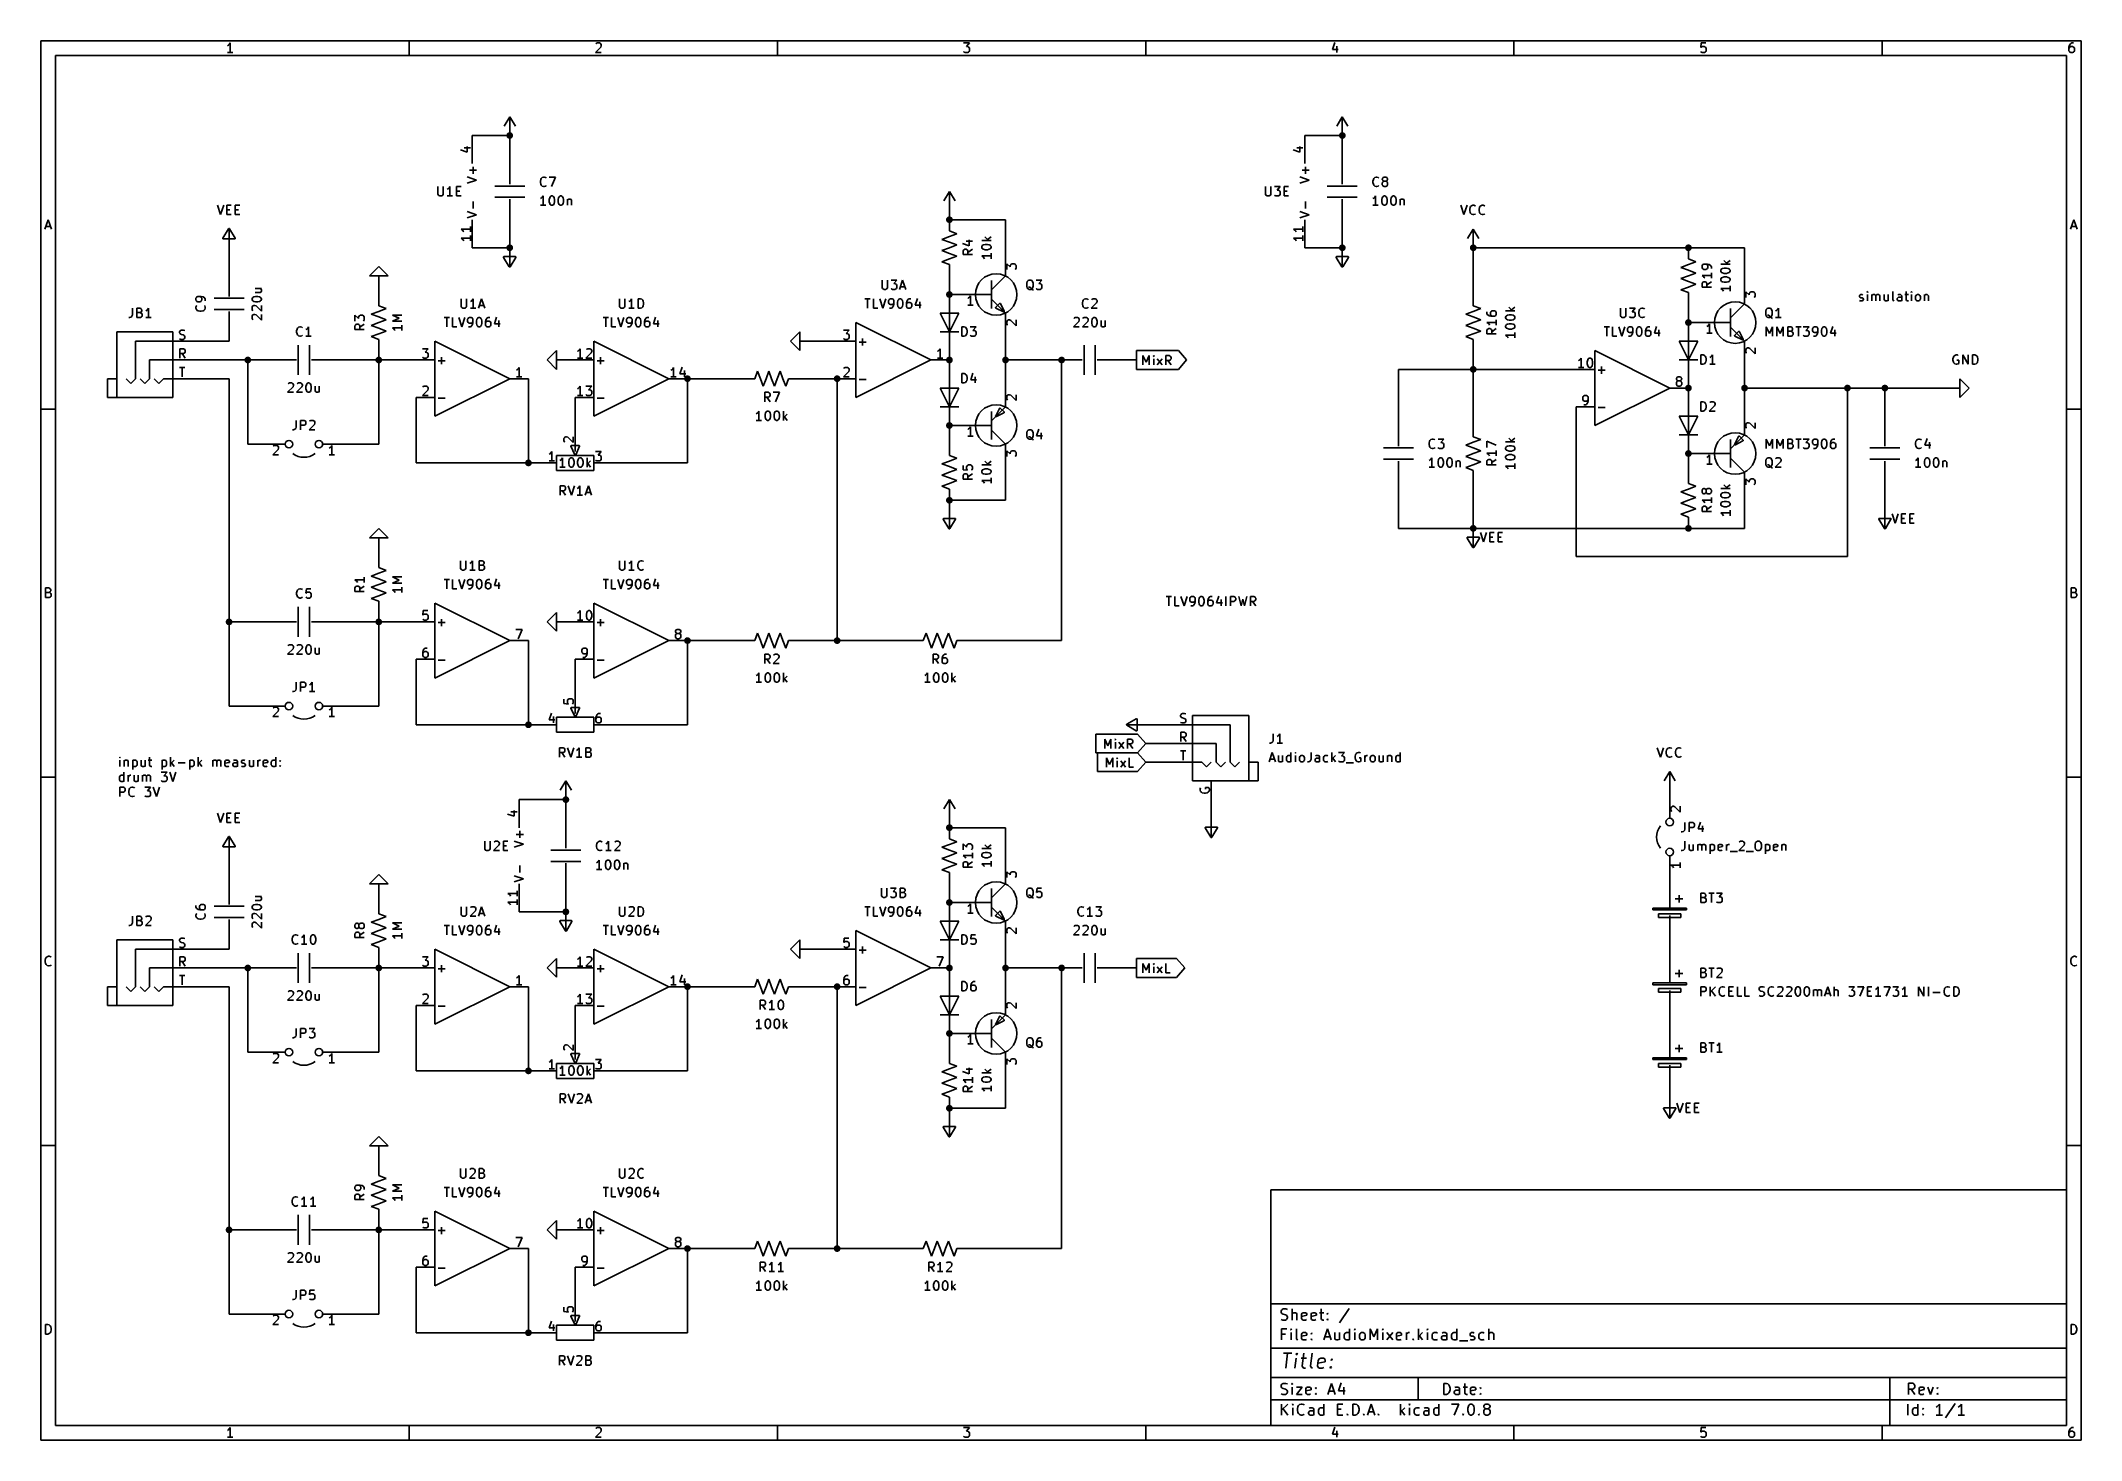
# Model space of a CAD drawing. Extents: x 0.4 to 11.3, y -7.9 to -0.4.
import ezdxf

# ---------------------------------------------------------------- set-up
doc = ezdxf.new("R2010")
doc.units = 0
doc.header["$MEASUREMENT"] = 0
for name, color, linetype in [('BLUE3', 171, 'CONTINUOUS'), ('CYAN2', 4, 'CONTINUOUS'), ('GREEN3', 91, 'CONTINUOUS'), ('LYELLOW', 51, 'CONTINUOUS'), ('RED2', 1, 'CONTINUOUS'), ('RED3', 11, 'CONTINUOUS')]:
    doc.layers.add(name, color=color, linetype=linetype)

msp = doc.modelspace()

# ---------------------------------------------------------------- linework, layer by layer
at = {"layer": 'BLUE3', "linetype": 'CONTINUOUS'}
for p, q in [((10.1565, -1.73371), (10.1541, -1.73609)), ((10.1541, -1.73609), (10.1565, -1.73847)), ((10.1589, -1.73609), (10.1565, -1.73371)), ((10.1565, -1.73371), (10.1565, -1.73847)), ((10.1565, -1.73847), (10.1589, -1.73609)), ((10.2922, -1.77657), (10.2922, -1.73371)), ((10.3636, -1.73371), (10.3636, -1.77657)), ((10.3922, -1.73371), (10.3898, -1.73609)), ((10.3898, -1.73609), (10.3922, -1.73847)), ((10.3946, -1.73609), (10.3922, -1.73371)), ((10.3922, -1.73371), (10.3922, -1.73847)), ((10.3922, -1.73847), (10.3946, -1.73609)), ((10.1136, -1.75752), (10.116, -1.75276)), ((10.1136, -1.7599), (10.1136, -1.75752)), ((10.116, -1.76466), (10.1136, -1.7599)), ((10.1136, -1.78133), (10.1184, -1.78371)), ((10.116, -1.75276), (10.1208, -1.75038)), ((10.1208, -1.76704), (10.116, -1.76466)), ((10.1184, -1.78371), (10.1279, -1.78371)), ((10.1208, -1.75038), (10.1279, -1.75038)), ((10.1279, -1.76704), (10.1208, -1.76704)), ((10.1279, -1.75038), (10.1327, -1.75276)), ((10.1327, -1.76943), (10.1279, -1.76704)), ((10.1279, -1.78371), (10.1327, -1.78133)), ((10.1351, -1.77419), (10.1327, -1.76943)), ((10.1327, -1.78133), (10.1351, -1.77657)), ((10.1351, -1.77657), (10.1351, -1.77419)), ((10.1565, -1.78371), (10.1565, -1.75038)), ((10.1803, -1.78371), (10.1803, -1.75038)), ((10.1803, -1.75514), (10.1827, -1.75276)), ((10.1827, -1.75276), (10.1874, -1.75038)), ((10.1874, -1.75038), (10.1946, -1.75038)), ((10.1946, -1.75038), (10.1993, -1.75276)), ((10.1993, -1.75276), (10.2017, -1.75752)), ((10.2017, -1.75752), (10.2041, -1.75276)), ((10.2017, -1.75752), (10.2017, -1.78371)), ((10.2041, -1.75276), (10.2089, -1.75038)), ((10.2089, -1.75038), (10.216, -1.75038)), ((10.216, -1.75038), (10.2208, -1.75276)), ((10.2208, -1.75276), (10.2232, -1.75752)), ((10.2232, -1.75752), (10.2232, -1.78371)), ((10.247, -1.75038), (10.247, -1.77657)), ((10.247, -1.77657), (10.2493, -1.78133)), ((10.2493, -1.78133), (10.2541, -1.78371)), ((10.2541, -1.78371), (10.2613, -1.78371)), ((10.2613, -1.78371), (10.266, -1.78133)), ((10.266, -1.78133), (10.2684, -1.77895)), ((10.2684, -1.75038), (10.2684, -1.78371)), ((10.2946, -1.78133), (10.2922, -1.77657)), ((10.2993, -1.78371), (10.2946, -1.78133)), ((10.316, -1.7718), (10.3184, -1.76704)), ((10.316, -1.77657), (10.316, -1.7718)), ((10.3184, -1.78133), (10.316, -1.77657)), ((10.3232, -1.75038), (10.3184, -1.75276)), ((10.3184, -1.76704), (10.3232, -1.76466)), ((10.3232, -1.78371), (10.3184, -1.78133)), ((10.3327, -1.75038), (10.3232, -1.75038)), ((10.3232, -1.76466), (10.3351, -1.76466)), ((10.3351, -1.78371), (10.3232, -1.78371)), ((10.3374, -1.75276), (10.3327, -1.75038)), ((10.3351, -1.76466), (10.3398, -1.76228)), ((10.3398, -1.78133), (10.3351, -1.78371)), ((10.3398, -1.75752), (10.3374, -1.75276)), ((10.3398, -1.78371), (10.3398, -1.75752)), ((10.3565, -1.75038), (10.3755, -1.75038)), ((10.3636, -1.77657), (10.366, -1.78133)), ((10.366, -1.78133), (10.3708, -1.78371)), ((10.3708, -1.78371), (10.3755, -1.78371)), ((10.3922, -1.78371), (10.3922, -1.75038)), ((10.4136, -1.7599), (10.416, -1.75514)), ((10.4136, -1.77419), (10.4136, -1.7599)), ((10.416, -1.77895), (10.4136, -1.77419)), ((10.416, -1.75514), (10.4184, -1.75276)), ((10.4184, -1.78133), (10.416, -1.77895)), ((10.4184, -1.75276), (10.4232, -1.75038)), ((10.4232, -1.78371), (10.4184, -1.78133)), ((10.4232, -1.75038), (10.4303, -1.75038)), ((10.4303, -1.78371), (10.4232, -1.78371)), ((10.4303, -1.75038), (10.4351, -1.75276)), ((10.4351, -1.78133), (10.4303, -1.78371)), ((10.4351, -1.75276), (10.4374, -1.75514)), ((10.4374, -1.77895), (10.4351, -1.78133)), ((10.4374, -1.75514), (10.4398, -1.7599)), ((10.4398, -1.77419), (10.4374, -1.77895)), ((10.4398, -1.7599), (10.4398, -1.77419)), ((10.4612, -1.75038), (10.4612, -1.78371)), ((10.4612, -1.75514), (10.4636, -1.75276)), ((10.4636, -1.75276), (10.4684, -1.75038)), ((10.4684, -1.75038), (10.4755, -1.75038)), ((10.4755, -1.75038), (10.4803, -1.75276)), ((10.4803, -1.75276), (10.4827, -1.75752)), ((10.4827, -1.75752), (10.4827, -1.78371)), ((6.40899, -3.36395), (6.43756, -3.36395)), ((6.42328, -3.41395), (6.42328, -3.36395)), ((6.45422, -3.41395), (6.45422, -3.36395)), ((6.48756, -3.36395), (6.50422, -3.41395)), ((6.50422, -3.41395), (6.52089, -3.36395)), ((6.53756, -3.36872), (6.53518, -3.37348)), ((6.53518, -3.37348), (6.53518, -3.38538)), ((6.53994, -3.36633), (6.53756, -3.36872)), ((6.5447, -3.36395), (6.53994, -3.36633)), ((6.55423, -3.36395), (6.5447, -3.36395)), ((6.55899, -3.36633), (6.55423, -3.36395)), ((6.56137, -3.36872), (6.55899, -3.36633)), ((6.56375, -3.37348), (6.56137, -3.36872)), ((6.56375, -3.39252), (6.56375, -3.37348)), ((6.5828, -3.383), (6.58518, -3.37348)), ((6.58518, -3.37348), (6.58756, -3.36872)), ((6.58756, -3.36872), (6.58994, -3.36633)), ((6.58994, -3.36633), (6.5947, -3.36395)), ((6.5947, -3.36395), (6.59946, -3.36395)), ((6.59946, -3.36395), (6.60422, -3.36633)), ((6.60422, -3.36633), (6.60661, -3.36872)), ((6.60661, -3.36872), (6.60899, -3.37348)), ((6.60899, -3.37348), (6.61137, -3.383)), ((6.6328, -3.37586), (6.63042, -3.38538)), ((6.63756, -3.36872), (6.6328, -3.37586)), ((6.63994, -3.36633), (6.63756, -3.36872)), ((6.6447, -3.36395), (6.63994, -3.36633)), ((6.65422, -3.36395), (6.6447, -3.36395)), ((6.68994, -3.36157), (6.67804, -3.39729)), ((6.70184, -3.38062), (6.70184, -3.41395)), ((6.72803, -3.41395), (6.72803, -3.36395)), ((6.75184, -3.41395), (6.75184, -3.36395)), ((6.75184, -3.36395), (6.77089, -3.36395)), ((6.77089, -3.36395), (6.77565, -3.36633)), ((6.77565, -3.36633), (6.77804, -3.36872)), ((6.77804, -3.36872), (6.78041, -3.37348)), ((6.78041, -3.38062), (6.77804, -3.38538)), ((6.78041, -3.37348), (6.78041, -3.38062)), ((6.79708, -3.36395), (6.80899, -3.41395)), ((6.80899, -3.41395), (6.81851, -3.37824)), ((6.81851, -3.37824), (6.82804, -3.41395)), ((6.82804, -3.41395), (6.83994, -3.36395)), ((6.85898, -3.41395), (6.85898, -3.36395)), ((6.85898, -3.36395), (6.87803, -3.36395)), ((6.87803, -3.36395), (6.8828, -3.36633)), ((6.8828, -3.36633), (6.88518, -3.36872)), ((6.88518, -3.36872), (6.88756, -3.37348)), ((6.88756, -3.38062), (6.88518, -3.38538)), ((6.88756, -3.37348), (6.88756, -3.38062)), ((6.47804, -3.41395), (6.45422, -3.41395)), ((6.53518, -3.38538), (6.53756, -3.39015)), ((6.53756, -3.39015), (6.53994, -3.39252)), ((6.53994, -3.39252), (6.5447, -3.39491)), ((6.53994, -3.41395), (6.54946, -3.41395)), ((6.5447, -3.39491), (6.55423, -3.39491)), ((6.54946, -3.41395), (6.55423, -3.41157)), ((6.55423, -3.39491), (6.55899, -3.39252)), ((6.55423, -3.41157), (6.55661, -3.40919)), ((6.55661, -3.40919), (6.56137, -3.40205)), ((6.55899, -3.39252), (6.56137, -3.39015)), ((6.56137, -3.39015), (6.56375, -3.38538)), ((6.56137, -3.40205), (6.56375, -3.39252)), ((6.5828, -3.39491), (6.5828, -3.383)), ((6.58518, -3.40443), (6.5828, -3.39491)), ((6.58756, -3.40919), (6.58518, -3.40443)), ((6.58994, -3.41157), (6.58756, -3.40919)), ((6.5947, -3.41395), (6.58994, -3.41157)), ((6.59946, -3.41395), (6.5947, -3.41395)), ((6.60422, -3.41157), (6.59946, -3.41395)), ((6.60661, -3.40919), (6.60422, -3.41157)), ((6.60899, -3.40443), (6.60661, -3.40919)), ((6.61137, -3.39491), (6.60899, -3.40443)), ((6.61137, -3.383), (6.61137, -3.39491)), ((6.63042, -3.38538), (6.63042, -3.40443)), ((6.6328, -3.38776), (6.63042, -3.39252)), ((6.63042, -3.40443), (6.6328, -3.40919)), ((6.63518, -3.38538), (6.6328, -3.38776)), ((6.6328, -3.40919), (6.63518, -3.41157)), ((6.63994, -3.383), (6.63518, -3.38538)), ((6.63518, -3.41157), (6.63994, -3.41395)), ((6.64946, -3.383), (6.63994, -3.383)), ((6.63994, -3.41395), (6.64946, -3.41395)), ((6.65422, -3.38538), (6.64946, -3.383)), ((6.64946, -3.41395), (6.65422, -3.41157)), ((6.65661, -3.38776), (6.65422, -3.38538)), ((6.65422, -3.41157), (6.65661, -3.40919)), ((6.65899, -3.39252), (6.65661, -3.38776)), ((6.65661, -3.40919), (6.65899, -3.40443)), ((6.65899, -3.40443), (6.65899, -3.39252)), ((6.67804, -3.39729), (6.70898, -3.39729)), ((6.77089, -3.39015), (6.75184, -3.39015)), ((6.77565, -3.38776), (6.77089, -3.39015)), ((6.77804, -3.38538), (6.77565, -3.38776)), ((6.87803, -3.39015), (6.85898, -3.39015)), ((6.88756, -3.41395), (6.87089, -3.39015)), ((6.8828, -3.38776), (6.87803, -3.39015)), ((6.88518, -3.38538), (6.8828, -3.38776)), ((0.81601, -4.22271), (0.81363, -4.22509)), ((0.81363, -4.22509), (0.81601, -4.22747)), ((0.81839, -4.22509), (0.81601, -4.22271)), ((0.81601, -4.22271), (0.81601, -4.22747)), ((0.81601, -4.22747), (0.81839, -4.22509)), ((0.81601, -4.27271), (0.81601, -4.23938)), ((0.83982, -4.23938), (0.83982, -4.27271)), ((0.83982, -4.24414), (0.8422, -4.24176)), ((0.8422, -4.24176), (0.84697, -4.23938)), ((0.84697, -4.23938), (0.85411, -4.23938)), ((0.85411, -4.23938), (0.85887, -4.24176)), ((0.85887, -4.24176), (0.86125, -4.24652)), ((0.86125, -4.24652), (0.86125, -4.27271)), ((0.88506, -4.23938), (0.88506, -4.28938)), ((0.88506, -4.24176), (0.88982, -4.23938)), ((0.88982, -4.23938), (0.89935, -4.23938)), ((0.89935, -4.23938), (0.90411, -4.24176)), ((0.90411, -4.24176), (0.90649, -4.24414)), ((0.90649, -4.24414), (0.90887, -4.2489)), ((0.90887, -4.2489), (0.90887, -4.26319)), ((0.93029, -4.23938), (0.93029, -4.26557)), ((0.95172, -4.23938), (0.95172, -4.27271)), ((0.96839, -4.23938), (0.98744, -4.23938)), ((0.97553, -4.22271), (0.97553, -4.26557)), ((1.0422, -4.23938), (1.0422, -4.28938)), ((1.0422, -4.24176), (1.04696, -4.23938)), ((1.04696, -4.23938), (1.05648, -4.23938)), ((1.05648, -4.23938), (1.06124, -4.24176)), ((1.06124, -4.24176), (1.06363, -4.24414)), ((1.06363, -4.24414), (1.06601, -4.2489)), ((1.06601, -4.2489), (1.06601, -4.26319)), ((1.08743, -4.27271), (1.08743, -4.22271)), ((1.10648, -4.23938), (1.08743, -4.25843)), ((1.18981, -4.23938), (1.18981, -4.28938)), ((1.18981, -4.24176), (1.19458, -4.23938)), ((1.19458, -4.23938), (1.2041, -4.23938)), ((1.2041, -4.23938), (1.20886, -4.24176)), ((1.20886, -4.24176), (1.21124, -4.24414)), ((1.21124, -4.24414), (1.21363, -4.2489)), ((1.21363, -4.2489), (1.21363, -4.26319)), ((1.23505, -4.27271), (1.23505, -4.22271)), ((1.2541, -4.23938), (1.23505, -4.25843)), ((1.31362, -4.27271), (1.31362, -4.23938)), ((1.31362, -4.24414), (1.316, -4.24176)), ((1.316, -4.24176), (1.32077, -4.23938)), ((1.32077, -4.23938), (1.32791, -4.23938)), ((1.32791, -4.23938), (1.33267, -4.24176)), ((1.33267, -4.24176), (1.33505, -4.24652)), ((1.33505, -4.24652), (1.33743, -4.24176)), ((1.33505, -4.24652), (1.33505, -4.27271)), ((1.33743, -4.24176), (1.34219, -4.23938)), ((1.34219, -4.23938), (1.34934, -4.23938)), ((1.34934, -4.23938), (1.3541, -4.24176)), ((1.3541, -4.24176), (1.35648, -4.24652)), ((1.35648, -4.24652), (1.35648, -4.27271)), ((1.37791, -4.24652), (1.38029, -4.24176)), ((1.37791, -4.26557), (1.37791, -4.24652)), ((1.40172, -4.25128), (1.37791, -4.25604)), ((1.38029, -4.24176), (1.38505, -4.23938)), ((1.38505, -4.23938), (1.39457, -4.23938)), ((1.39457, -4.23938), (1.39933, -4.24176)), ((1.39933, -4.24176), (1.40172, -4.24652)), ((1.40172, -4.24652), (1.40172, -4.25128)), ((1.42791, -4.23938), (1.42315, -4.24176)), ((1.43743, -4.23938), (1.42791, -4.23938)), ((1.44219, -4.24176), (1.43743, -4.23938)), ((1.43981, -4.25366), (1.44457, -4.25128)), ((1.44457, -4.24652), (1.44219, -4.24176)), ((1.44457, -4.27271), (1.44457, -4.24652)), ((1.466, -4.24652), (1.46838, -4.24176)), ((1.466, -4.2489), (1.466, -4.24652)), ((1.46838, -4.25366), (1.466, -4.2489)), ((1.46838, -4.24176), (1.47315, -4.23938)), ((1.47315, -4.23938), (1.48029, -4.23938)), ((1.48029, -4.23938), (1.48505, -4.24176)), ((1.50886, -4.23938), (1.50886, -4.26557)), ((1.53029, -4.23938), (1.53029, -4.27271)), ((1.55409, -4.27271), (1.55409, -4.23938)), ((1.55409, -4.2489), (1.55648, -4.24414)), ((1.55648, -4.24414), (1.55886, -4.24176)), ((1.55886, -4.24176), (1.56362, -4.23938)), ((1.56362, -4.23938), (1.56838, -4.23938)), ((1.58267, -4.24652), (1.58505, -4.24176)), ((1.58267, -4.26557), (1.58267, -4.24652)), ((1.60648, -4.25128), (1.58267, -4.25604)), ((1.58505, -4.24176), (1.58981, -4.23938)), ((1.58981, -4.23938), (1.59933, -4.23938)), ((1.59933, -4.23938), (1.60409, -4.24176)), ((1.60409, -4.24176), (1.60648, -4.24652)), ((1.60648, -4.24652), (1.60648, -4.25128)), ((1.62553, -4.2489), (1.62791, -4.24414)), ((1.62553, -4.26319), (1.62553, -4.2489)), ((1.62791, -4.24414), (1.63029, -4.24176)), ((1.63029, -4.24176), (1.63505, -4.23938)), ((1.63505, -4.23938), (1.64457, -4.23938)), ((1.64457, -4.23938), (1.64933, -4.24176)), ((1.64933, -4.27271), (1.64933, -4.22271)), ((1.67076, -4.24414), (1.67314, -4.24176)), ((1.67314, -4.24652), (1.67076, -4.24414)), ((1.67314, -4.24176), (1.67552, -4.24414)), ((1.67314, -4.24176), (1.67314, -4.24652)), ((1.67552, -4.24414), (1.67314, -4.24652)), ((0.81363, -4.3294), (0.81601, -4.32464)), ((0.81363, -4.34369), (0.81363, -4.3294)), ((0.81601, -4.34845), (0.81363, -4.34369)), ((0.81601, -4.32464), (0.81839, -4.32226)), ((0.81839, -4.35083), (0.81601, -4.34845)), ((0.81839, -4.32226), (0.82316, -4.31988)), ((0.82316, -4.35321), (0.81839, -4.35083)), ((0.82316, -4.31988), (0.83268, -4.31988)), ((0.83268, -4.35321), (0.82316, -4.35321)), ((0.83268, -4.31988), (0.83744, -4.32226)), ((0.83744, -4.35083), (0.83268, -4.35321)), ((0.83744, -4.35321), (0.83744, -4.30321)), ((0.86125, -4.35321), (0.86125, -4.31988)), ((0.86125, -4.3294), (0.86363, -4.32464)), ((0.86363, -4.32464), (0.86601, -4.32226)), ((0.86601, -4.32226), (0.87077, -4.31988)), ((0.87077, -4.31988), (0.87553, -4.31988)), ((0.88982, -4.27271), (0.88506, -4.27033)), ((0.89935, -4.27271), (0.88982, -4.27271)), ((0.8922, -4.31988), (0.8922, -4.34607)), ((0.8922, -4.34607), (0.89458, -4.35083)), ((0.89458, -4.35083), (0.89935, -4.35321)), ((0.90411, -4.27033), (0.89935, -4.27271)), ((0.89935, -4.35321), (0.90649, -4.35321)), ((0.90649, -4.26795), (0.90411, -4.27033)), ((0.90887, -4.26319), (0.90649, -4.26795)), ((0.90649, -4.35321), (0.91125, -4.35083)), ((0.91125, -4.35083), (0.91363, -4.34845)), ((0.91363, -4.31988), (0.91363, -4.35321)), ((0.93029, -4.26557), (0.93268, -4.27033)), ((0.93268, -4.27033), (0.93744, -4.27271)), ((0.93744, -4.27271), (0.94458, -4.27271)), ((0.93744, -4.35321), (0.93744, -4.31988)), ((0.93744, -4.32464), (0.93982, -4.32226)), ((0.93982, -4.32226), (0.94458, -4.31988)), ((0.94458, -4.27271), (0.94934, -4.27033)), ((0.94458, -4.31988), (0.95172, -4.31988)), ((0.94934, -4.27033), (0.95172, -4.26795)), ((0.95172, -4.31988), (0.95648, -4.32226)), ((0.95648, -4.32226), (0.95887, -4.32702)), ((0.95887, -4.32702), (0.96125, -4.32226)), ((0.95887, -4.32702), (0.95887, -4.35321)), ((0.96125, -4.32226), (0.96601, -4.31988)), ((0.96601, -4.31988), (0.97315, -4.31988)), ((0.97315, -4.31988), (0.97791, -4.32226)), ((0.97553, -4.26557), (0.97791, -4.27033)), ((0.97791, -4.27033), (0.98268, -4.27271)), ((0.97791, -4.32226), (0.9803, -4.32702)), ((0.9803, -4.32702), (0.9803, -4.35321)), ((0.98268, -4.27271), (0.98744, -4.27271)), ((1.03744, -4.30321), (1.06839, -4.30321)), ((1.03982, -4.35083), (1.03744, -4.34845)), ((1.04458, -4.35321), (1.03982, -4.35083)), ((1.04696, -4.27271), (1.0422, -4.27033)), ((1.05887, -4.35321), (1.04458, -4.35321)), ((1.05648, -4.27271), (1.04696, -4.27271)), ((1.06839, -4.30321), (1.05172, -4.32226)), ((1.05172, -4.32226), (1.05887, -4.32226)), ((1.06124, -4.27033), (1.05648, -4.27271)), ((1.05887, -4.32226), (1.06363, -4.32464)), ((1.06363, -4.35083), (1.05887, -4.35321)), ((1.06363, -4.26795), (1.06124, -4.27033)), ((1.06601, -4.26319), (1.06363, -4.26795)), ((1.06363, -4.32464), (1.06601, -4.32702)), ((1.06601, -4.34845), (1.06363, -4.35083)), ((1.06601, -4.32702), (1.06839, -4.33178)), ((1.06839, -4.34369), (1.06601, -4.34845)), ((1.06839, -4.33178), (1.06839, -4.34369)), ((1.08267, -4.30321), (1.09934, -4.35321)), ((1.0922, -4.25366), (1.10648, -4.27271)), ((1.09934, -4.35321), (1.11601, -4.30321)), ((1.12791, -4.25366), (1.16601, -4.25366)), ((1.19458, -4.27271), (1.18981, -4.27033)), ((1.2041, -4.27271), (1.19458, -4.27271)), ((1.20886, -4.27033), (1.2041, -4.27271)), ((1.21124, -4.26795), (1.20886, -4.27033)), ((1.21363, -4.26319), (1.21124, -4.26795)), ((1.23981, -4.25366), (1.2541, -4.27271)), ((1.38029, -4.27033), (1.37791, -4.26557)), ((1.38505, -4.27271), (1.38029, -4.27033)), ((1.39457, -4.27271), (1.38505, -4.27271)), ((1.39933, -4.27033), (1.39457, -4.27271)), ((1.42077, -4.2608), (1.42315, -4.25604)), ((1.42077, -4.26557), (1.42077, -4.2608)), ((1.42315, -4.27033), (1.42077, -4.26557)), ((1.42315, -4.25604), (1.42791, -4.25366)), ((1.42791, -4.27271), (1.42315, -4.27033)), ((1.42791, -4.25366), (1.43981, -4.25366)), ((1.43981, -4.27271), (1.42791, -4.27271)), ((1.44457, -4.27033), (1.43981, -4.27271)), ((1.466, -4.27033), (1.47076, -4.27271)), ((1.47315, -4.25604), (1.46838, -4.25366)), ((1.47076, -4.27271), (1.48029, -4.27271)), ((1.48029, -4.25604), (1.47315, -4.25604)), ((1.48505, -4.25843), (1.48029, -4.25604)), ((1.48029, -4.27271), (1.48505, -4.27033)), ((1.48743, -4.26319), (1.48505, -4.25843)), ((1.48505, -4.27033), (1.48743, -4.26557)), ((1.48743, -4.26557), (1.48743, -4.26319)), ((1.50886, -4.26557), (1.51124, -4.27033)), ((1.51124, -4.27033), (1.516, -4.27271)), ((1.516, -4.27271), (1.52315, -4.27271)), ((1.52315, -4.27271), (1.52791, -4.27033)), ((1.52791, -4.27033), (1.53029, -4.26795)), ((1.58505, -4.27033), (1.58267, -4.26557)), ((1.58981, -4.27271), (1.58505, -4.27033)), ((1.59933, -4.27271), (1.58981, -4.27271)), ((1.60409, -4.27033), (1.59933, -4.27271)), ((1.62791, -4.26795), (1.62553, -4.26319)), ((1.63029, -4.27033), (1.62791, -4.26795)), ((1.63505, -4.27271), (1.63029, -4.27033)), ((1.64457, -4.27271), (1.63505, -4.27271)), ((1.64933, -4.27033), (1.64457, -4.27271)), ((1.67076, -4.27033), (1.67314, -4.26795)), ((1.67314, -4.27271), (1.67076, -4.27033)), ((1.67314, -4.26795), (1.67552, -4.27033)), ((1.67314, -4.26795), (1.67314, -4.27271)), ((1.67552, -4.27033), (1.67314, -4.27271)), ((0.81601, -4.43371), (0.81601, -4.38371)), ((0.81601, -4.38371), (0.83506, -4.38371)), ((0.83506, -4.4099), (0.81601, -4.4099)), ((0.83506, -4.38371), (0.83982, -4.38609)), ((0.83982, -4.40752), (0.83506, -4.4099)), ((0.83982, -4.38609), (0.8422, -4.38847)), ((0.8422, -4.40514), (0.83982, -4.40752)), ((0.8422, -4.38847), (0.84458, -4.39323)), ((0.84458, -4.40038), (0.8422, -4.40514)), ((0.84458, -4.39323), (0.84458, -4.40038)), ((0.86363, -4.40514), (0.86601, -4.39561)), ((0.86363, -4.41228), (0.86363, -4.40514)), ((0.86601, -4.4218), (0.86363, -4.41228)), ((0.86601, -4.39561), (0.86839, -4.39085)), ((0.86839, -4.42657), (0.86601, -4.4218)), ((0.86839, -4.39085), (0.87316, -4.38609)), ((0.87316, -4.43133), (0.86839, -4.42657)), ((0.87316, -4.38609), (0.8803, -4.38371)), ((0.8803, -4.43371), (0.87316, -4.43133)), ((0.8803, -4.38371), (0.88506, -4.38371)), ((0.88506, -4.43371), (0.8803, -4.43371)), ((0.88506, -4.38371), (0.89221, -4.38609)), ((0.89221, -4.43133), (0.88506, -4.43371)), ((0.89221, -4.38609), (0.89458, -4.38847)), ((0.89458, -4.42895), (0.89221, -4.43133)), ((0.94935, -4.38371), (0.9803, -4.38371)), ((0.95173, -4.43133), (0.94935, -4.42895)), ((0.95649, -4.43371), (0.95173, -4.43133)), ((0.97078, -4.43371), (0.95649, -4.43371)), ((0.9803, -4.38371), (0.96363, -4.40276)), ((0.96363, -4.40276), (0.97078, -4.40276)), ((0.97078, -4.40276), (0.97554, -4.40514)), ((0.97554, -4.43133), (0.97078, -4.43371)), ((0.97554, -4.40514), (0.97792, -4.40752)), ((0.97792, -4.42895), (0.97554, -4.43133)), ((0.97792, -4.40752), (0.9803, -4.41228)), ((0.9803, -4.42419), (0.97792, -4.42895)), ((0.9803, -4.41228), (0.9803, -4.42419)), ((0.99458, -4.38371), (1.01125, -4.43371)), ((1.01125, -4.43371), (1.02792, -4.38371))]:
    msp.add_line(p, q, dxfattribs=at)
at = {"layer": 'CYAN2', "linetype": 'CONTINUOUS'}
for p, q in [((2.72313, -1.08595), (2.68504, -1.08595)), ((2.70408, -1.105), (2.70408, -1.06691)), ((7.17313, -1.08595), (7.13504, -1.08595)), ((7.15408, -1.105), (7.15408, -1.06691)), ((2.51628, -1.1728), (2.51628, -1.21328)), ((2.54485, -1.21328), (2.54485, -1.1728)), ((2.57104, -1.18471), (2.56628, -1.18709)), ((2.57581, -1.17995), (2.57104, -1.18471)), ((2.58057, -1.1728), (2.57581, -1.17995)), ((2.58057, -1.2228), (2.58057, -1.1728)), ((2.61628, -1.2228), (2.61628, -1.1728)), ((2.61628, -1.1728), (2.64009, -1.1728)), ((2.61628, -1.19661), (2.63295, -1.19661)), ((2.72313, -1.13833), (2.67313, -1.12167)), ((2.67313, -1.155), (2.72313, -1.13833)), ((3.0639, -1.14423), (3.06628, -1.13471)), ((3.0639, -1.15137), (3.0639, -1.14423)), ((3.06628, -1.1609), (3.0639, -1.15137)), ((3.06628, -1.13471), (3.06866, -1.12995)), ((3.06866, -1.16566), (3.06628, -1.1609)), ((3.06866, -1.12995), (3.07343, -1.12519)), ((3.07343, -1.17043), (3.06866, -1.16566)), ((3.07343, -1.12519), (3.08057, -1.1228)), ((3.08057, -1.1728), (3.07343, -1.17043)), ((3.08057, -1.1228), (3.08533, -1.1228)), ((3.08533, -1.1728), (3.08057, -1.1728)), ((3.08533, -1.1228), (3.09247, -1.12519)), ((3.09247, -1.17043), (3.08533, -1.1728)), ((3.09247, -1.12519), (3.09485, -1.12757)), ((3.09485, -1.16804), (3.09247, -1.17043)), ((3.11152, -1.1228), (3.14485, -1.1228)), ((3.14485, -1.1228), (3.12343, -1.1728)), ((6.93928, -1.1728), (6.93928, -1.21328)), ((6.96785, -1.21328), (6.96785, -1.1728)), ((6.98691, -1.1728), (7.01786, -1.1728)), ((7.01786, -1.1728), (7.00119, -1.19185)), ((7.00119, -1.19185), (7.00833, -1.19185)), ((7.00833, -1.19185), (7.01309, -1.19423)), ((7.01309, -1.19423), (7.01548, -1.19661)), ((7.01548, -1.19661), (7.01786, -1.20137)), ((7.03928, -1.2228), (7.03928, -1.1728)), ((7.03928, -1.1728), (7.06309, -1.1728)), ((7.03928, -1.19661), (7.05595, -1.19661)), ((7.17313, -1.13833), (7.12313, -1.12167)), ((7.12313, -1.155), (7.17313, -1.13833)), ((7.5139, -1.14423), (7.51628, -1.13471)), ((7.5139, -1.15137), (7.5139, -1.14423)), ((7.51628, -1.1609), (7.5139, -1.15137)), ((7.51628, -1.13471), (7.51866, -1.12995)), ((7.51866, -1.16566), (7.51628, -1.1609)), ((7.51866, -1.12995), (7.52343, -1.12519)), ((7.52343, -1.17043), (7.51866, -1.16566)), ((7.52343, -1.12519), (7.53057, -1.1228)), ((7.53057, -1.1728), (7.52343, -1.17043)), ((7.53057, -1.1228), (7.53533, -1.1228)), ((7.53533, -1.1728), (7.53057, -1.1728)), ((7.53533, -1.1228), (7.54247, -1.12519)), ((7.54247, -1.17043), (7.53533, -1.1728)), ((7.54247, -1.12519), (7.54485, -1.12757)), ((7.54485, -1.16804), (7.54247, -1.17043)), ((7.5639, -1.13233), (7.56628, -1.12757)), ((7.5639, -1.13471), (7.5639, -1.13233)), ((7.56628, -1.13947), (7.5639, -1.13471)), ((7.56628, -1.149), (7.5639, -1.15376)), ((7.5639, -1.15376), (7.5639, -1.16328)), ((7.5639, -1.16328), (7.56628, -1.16804)), ((7.56628, -1.12757), (7.56866, -1.12519)), ((7.56866, -1.14185), (7.56628, -1.13947)), ((7.56866, -1.14661), (7.56628, -1.149)), ((7.56628, -1.16804), (7.56866, -1.17043)), ((7.56866, -1.12519), (7.57343, -1.1228)), ((7.57343, -1.14423), (7.56866, -1.14185)), ((7.57343, -1.14423), (7.56866, -1.14661)), ((7.56866, -1.17043), (7.57343, -1.1728)), ((7.57343, -1.1228), (7.58295, -1.1228)), ((7.58295, -1.14423), (7.57343, -1.14423)), ((7.57343, -1.1728), (7.58295, -1.1728)), ((7.58295, -1.1228), (7.58771, -1.12519)), ((7.58771, -1.14185), (7.58295, -1.14423)), ((7.58771, -1.14661), (7.58295, -1.14423)), ((7.58295, -1.1728), (7.58771, -1.17043)), ((7.58771, -1.12519), (7.59009, -1.12757)), ((7.59009, -1.13947), (7.58771, -1.14185)), ((7.59009, -1.149), (7.58771, -1.14661)), ((7.58771, -1.17043), (7.59009, -1.16804)), ((7.59009, -1.12757), (7.59247, -1.13233)), ((7.59247, -1.13471), (7.59009, -1.13947)), ((7.59247, -1.15376), (7.59009, -1.149)), ((7.59009, -1.16804), (7.59247, -1.16328)), ((7.59247, -1.13233), (7.59247, -1.13471)), ((7.59247, -1.16328), (7.59247, -1.15376)), ((1.33809, -1.2728), (1.35476, -1.3228)), ((1.35476, -1.3228), (1.37143, -1.2728)), ((1.38809, -1.3228), (1.38809, -1.2728)), ((1.38809, -1.2728), (1.41191, -1.2728)), ((1.38809, -1.29661), (1.40476, -1.29661)), ((1.43333, -1.3228), (1.43333, -1.2728)), ((1.43333, -1.2728), (1.45714, -1.2728)), ((1.43333, -1.29661), (1.45, -1.29661)), ((2.51628, -1.21328), (2.51866, -1.21804)), ((2.51866, -1.21804), (2.52104, -1.22043)), ((2.52104, -1.22043), (2.5258, -1.2228)), ((2.5258, -1.2228), (2.53533, -1.2228)), ((2.53533, -1.2228), (2.54009, -1.22043)), ((2.54009, -1.22043), (2.54247, -1.21804)), ((2.54247, -1.21804), (2.54485, -1.21328)), ((2.59485, -1.2228), (2.56628, -1.2228)), ((2.64009, -1.2228), (2.61628, -1.2228)), ((2.72313, -1.32357), (2.67313, -1.3069)), ((2.70408, -1.29024), (2.70408, -1.25214)), ((3.06866, -1.23471), (3.0639, -1.23709)), ((3.09247, -1.2728), (3.0639, -1.2728)), ((3.07343, -1.22995), (3.06866, -1.23471)), ((3.07819, -1.2228), (3.07343, -1.22995)), ((3.07819, -1.2728), (3.07819, -1.2228)), ((3.11152, -1.24185), (3.1139, -1.23233)), ((3.11152, -1.25376), (3.11152, -1.24185)), ((3.1139, -1.26328), (3.11152, -1.25376)), ((3.1139, -1.23233), (3.11628, -1.22757)), ((3.11628, -1.26804), (3.1139, -1.26328)), ((3.11628, -1.22757), (3.11866, -1.22519)), ((3.11866, -1.27043), (3.11628, -1.26804)), ((3.11866, -1.22519), (3.12342, -1.2228)), ((3.12342, -1.2728), (3.11866, -1.27043)), ((3.12342, -1.2228), (3.12819, -1.2228)), ((3.12819, -1.2728), (3.12342, -1.2728)), ((3.12819, -1.2228), (3.13294, -1.22519)), ((3.13294, -1.27043), (3.12819, -1.2728)), ((3.13294, -1.22519), (3.13533, -1.22757)), ((3.13533, -1.26804), (3.13294, -1.27043)), ((3.13533, -1.22757), (3.13771, -1.23233)), ((3.13771, -1.26328), (3.13533, -1.26804)), ((3.13771, -1.23233), (3.14009, -1.24185)), ((3.14009, -1.25376), (3.13771, -1.26328)), ((3.14009, -1.24185), (3.14009, -1.25376)), ((3.15914, -1.24185), (3.16152, -1.23233)), ((3.15914, -1.25376), (3.15914, -1.24185)), ((3.16152, -1.26328), (3.15914, -1.25376)), ((3.16152, -1.23233), (3.1639, -1.22757)), ((3.1639, -1.26804), (3.16152, -1.26328)), ((3.1639, -1.22757), (3.16628, -1.22519)), ((3.16628, -1.27043), (3.1639, -1.26804)), ((3.16628, -1.22519), (3.17104, -1.2228)), ((3.17104, -1.2728), (3.16628, -1.27043)), ((3.17104, -1.2228), (3.1758, -1.2228)), ((3.1758, -1.2728), (3.17104, -1.2728)), ((3.1758, -1.2228), (3.18056, -1.22519)), ((3.18056, -1.27043), (3.1758, -1.2728)), ((3.18056, -1.22519), (3.18294, -1.22757)), ((3.18294, -1.26804), (3.18056, -1.27043)), ((3.18294, -1.22757), (3.18533, -1.23233)), ((3.18533, -1.26328), (3.18294, -1.26804)), ((3.18533, -1.23233), (3.18771, -1.24185)), ((3.18771, -1.25376), (3.18533, -1.26328)), ((3.18771, -1.24185), (3.18771, -1.25376)), ((3.20913, -1.23947), (3.20913, -1.2728)), ((3.20913, -1.24423), (3.21152, -1.24185)), ((3.21152, -1.24185), (3.21628, -1.23947)), ((3.21628, -1.23947), (3.22342, -1.23947)), ((3.22342, -1.23947), (3.22818, -1.24185)), ((3.22818, -1.24185), (3.23056, -1.24661)), ((3.23056, -1.24661), (3.23056, -1.2728)), ((6.93928, -1.21328), (6.94167, -1.21804)), ((6.94167, -1.21804), (6.94405, -1.22043)), ((6.94405, -1.22043), (6.94881, -1.2228)), ((6.94881, -1.2228), (6.95833, -1.2228)), ((6.95833, -1.2228), (6.96309, -1.22043)), ((6.96309, -1.22043), (6.96548, -1.21804)), ((6.96548, -1.21804), (6.96785, -1.21328)), ((6.98929, -1.22043), (6.98691, -1.21804)), ((6.99405, -1.2228), (6.98929, -1.22043)), ((7.00833, -1.2228), (6.99405, -1.2228)), ((7.01309, -1.22043), (7.00833, -1.2228)), ((7.01548, -1.21804), (7.01309, -1.22043)), ((7.01786, -1.21328), (7.01548, -1.21804)), ((7.01786, -1.20137), (7.01786, -1.21328)), ((7.06309, -1.2228), (7.03928, -1.2228)), ((7.17313, -1.32357), (7.12313, -1.3069)), ((7.15408, -1.29024), (7.15408, -1.25214)), ((7.51866, -1.23471), (7.5139, -1.23709)), ((7.54247, -1.2728), (7.5139, -1.2728)), ((7.52343, -1.22995), (7.51866, -1.23471)), ((7.52819, -1.2228), (7.52343, -1.22995)), ((7.52819, -1.2728), (7.52819, -1.2228)), ((7.56152, -1.24185), (7.5639, -1.23233)), ((7.56152, -1.25376), (7.56152, -1.24185)), ((7.5639, -1.26328), (7.56152, -1.25376)), ((7.5639, -1.23233), (7.56628, -1.22757)), ((7.56628, -1.26804), (7.5639, -1.26328)), ((7.56628, -1.22757), (7.56866, -1.22519)), ((7.56866, -1.27043), (7.56628, -1.26804)), ((7.56866, -1.22519), (7.57342, -1.2228)), ((7.57342, -1.2728), (7.56866, -1.27043)), ((7.57342, -1.2228), (7.57819, -1.2228)), ((7.57819, -1.2728), (7.57342, -1.2728)), ((7.57819, -1.2228), (7.58294, -1.22519)), ((7.58294, -1.27043), (7.57819, -1.2728)), ((7.58294, -1.22519), (7.58533, -1.22757)), ((7.58533, -1.26804), (7.58294, -1.27043)), ((7.58533, -1.22757), (7.58771, -1.23233)), ((7.58771, -1.26328), (7.58533, -1.26804)), ((7.58771, -1.23233), (7.59009, -1.24185)), ((7.59009, -1.25376), (7.58771, -1.26328)), ((7.59009, -1.24185), (7.59009, -1.25376)), ((7.60914, -1.24185), (7.61152, -1.23233)), ((7.60914, -1.25376), (7.60914, -1.24185)), ((7.61152, -1.26328), (7.60914, -1.25376)), ((7.61152, -1.23233), (7.6139, -1.22757)), ((7.6139, -1.26804), (7.61152, -1.26328)), ((7.6139, -1.22757), (7.61628, -1.22519)), ((7.61628, -1.27043), (7.6139, -1.26804)), ((7.61628, -1.22519), (7.62104, -1.2228)), ((7.62104, -1.2728), (7.61628, -1.27043)), ((7.62104, -1.2228), (7.6258, -1.2228)), ((7.6258, -1.2728), (7.62104, -1.2728)), ((7.6258, -1.2228), (7.63056, -1.22519)), ((7.63056, -1.27043), (7.6258, -1.2728)), ((7.63056, -1.22519), (7.63294, -1.22757)), ((7.63294, -1.26804), (7.63056, -1.27043)), ((7.63294, -1.22757), (7.63533, -1.23233)), ((7.63533, -1.26328), (7.63294, -1.26804)), ((7.63533, -1.23233), (7.63771, -1.24185)), ((7.63771, -1.25376), (7.63533, -1.26328)), ((7.63771, -1.24185), (7.63771, -1.25376)), ((7.65913, -1.23947), (7.65913, -1.2728)), ((7.65913, -1.24423), (7.66152, -1.24185)), ((7.66152, -1.24185), (7.66628, -1.23947)), ((7.66628, -1.23947), (7.67342, -1.23947)), ((7.67342, -1.23947), (7.67818, -1.24185)), ((7.67818, -1.24185), (7.68056, -1.24661)), ((7.68056, -1.24661), (7.68056, -1.2728)), ((7.98333, -1.2728), (8, -1.3228)), ((8, -1.3228), (8.01667, -1.2728)), ((8.03095, -1.29423), (8.03333, -1.28471)), ((8.03095, -1.30137), (8.03095, -1.29423)), ((8.03333, -1.3109), (8.03095, -1.30137)), ((8.03333, -1.28471), (8.03571, -1.27995)), ((8.03571, -1.27995), (8.04048, -1.27519)), ((8.04048, -1.27519), (8.04762, -1.2728)), ((8.04762, -1.2728), (8.05238, -1.2728)), ((8.05238, -1.2728), (8.05952, -1.27519)), ((8.05952, -1.27519), (8.0619, -1.27757)), ((8.08095, -1.29423), (8.08333, -1.28471)), ((8.08095, -1.30137), (8.08095, -1.29423)), ((8.08333, -1.3109), (8.08095, -1.30137)), ((8.08333, -1.28471), (8.08571, -1.27995)), ((8.08571, -1.27995), (8.09048, -1.27519)), ((8.09048, -1.27519), (8.09762, -1.2728)), ((8.09762, -1.2728), (8.10238, -1.2728)), ((8.10238, -1.2728), (8.10952, -1.27519)), ((8.10952, -1.27519), (8.1119, -1.27757)), ((1.41191, -1.3228), (1.38809, -1.3228)), ((1.45714, -1.3228), (1.43333, -1.3228)), ((2.67313, -1.34024), (2.72313, -1.32357)), ((7.12313, -1.34024), (7.17313, -1.32357)), ((8.03571, -1.31566), (8.03333, -1.3109)), ((8.04048, -1.32043), (8.03571, -1.31566)), ((8.04762, -1.3228), (8.04048, -1.32043)), ((8.05238, -1.3228), (8.04762, -1.3228)), ((8.05952, -1.32043), (8.05238, -1.3228)), ((8.0619, -1.31804), (8.05952, -1.32043)), ((8.08571, -1.31566), (8.08333, -1.3109)), ((8.09048, -1.32043), (8.08571, -1.31566)), ((8.09762, -1.3228), (8.09048, -1.32043)), ((8.10238, -1.3228), (8.09762, -1.3228)), ((8.10952, -1.32043), (8.10238, -1.3228)), ((8.1119, -1.31804), (8.10952, -1.32043)), ((5.32043, -1.47738), (5.35614, -1.48928)), ((5.32043, -1.47738), (5.35614, -1.48928)), ((5.3228, -1.51785), (5.32519, -1.51309)), ((5.3228, -1.51785), (5.32519, -1.51309)), ((5.3228, -1.5369), (5.3228, -1.51785)), ((5.3228, -1.5369), (5.3228, -1.51785)), ((5.32519, -1.51309), (5.32757, -1.51071)), ((5.32519, -1.51309), (5.32757, -1.51071)), ((5.32757, -1.51071), (5.33233, -1.50833)), ((5.32757, -1.51071), (5.33233, -1.50833)), ((5.33233, -1.50833), (5.33947, -1.50833)), ((5.33233, -1.50833), (5.33947, -1.50833)), ((5.33947, -1.46547), (5.3728, -1.46547)), ((5.33947, -1.46547), (5.3728, -1.46547)), ((5.33947, -1.50833), (5.34423, -1.51071)), ((5.33947, -1.50833), (5.34423, -1.51071)), ((5.34423, -1.51071), (5.34661, -1.51309)), ((5.34423, -1.51071), (5.34661, -1.51309)), ((5.34661, -1.51309), (5.349, -1.51785)), ((5.34661, -1.51309), (5.349, -1.51785)), ((5.3728, -1.50833), (5.349, -1.525)), ((5.3728, -1.50833), (5.349, -1.525)), ((5.349, -1.51785), (5.349, -1.5369)), ((5.349, -1.51785), (5.349, -1.5369)), ((5.35614, -1.48928), (5.35614, -1.45833)), ((5.35614, -1.48928), (5.35614, -1.45833)), ((5.4728, -1.46071), (5.4228, -1.46071)), ((5.4728, -1.46071), (5.4228, -1.46071)), ((5.4228, -1.49404), (5.42519, -1.48928)), ((5.4228, -1.49404), (5.42519, -1.48928)), ((5.4228, -1.49881), (5.4228, -1.49404)), ((5.4228, -1.49881), (5.4228, -1.49404)), ((5.42519, -1.50357), (5.4228, -1.49881)), ((5.42519, -1.50357), (5.4228, -1.49881)), ((5.42519, -1.48928), (5.42757, -1.4869)), ((5.42519, -1.48928), (5.42757, -1.4869)), ((5.42757, -1.50595), (5.42519, -1.50357)), ((5.42757, -1.50595), (5.42519, -1.50357)), ((5.42757, -1.4869), (5.43233, -1.48452)), ((5.42757, -1.4869), (5.43233, -1.48452)), ((5.43233, -1.50833), (5.42757, -1.50595)), ((5.43233, -1.50833), (5.42757, -1.50595)), ((5.43233, -1.48452), (5.44185, -1.48214)), ((5.43233, -1.48452), (5.44185, -1.48214)), ((5.44185, -1.51071), (5.43233, -1.50833)), ((5.44185, -1.51071), (5.43233, -1.50833)), ((5.43947, -1.44167), (5.45852, -1.46071)), ((5.43947, -1.44167), (5.45852, -1.46071)), ((5.44185, -1.48214), (5.45376, -1.48214)), ((5.44185, -1.48214), (5.45376, -1.48214)), ((5.45376, -1.51071), (5.44185, -1.51071)), ((5.45376, -1.51071), (5.44185, -1.51071)), ((5.45376, -1.45595), (5.4728, -1.44167)), ((5.45376, -1.45595), (5.4728, -1.44167)), ((5.45376, -1.48214), (5.46328, -1.48452)), ((5.45376, -1.48214), (5.46328, -1.48452)), ((5.46328, -1.50833), (5.45376, -1.51071)), ((5.46328, -1.50833), (5.45376, -1.51071)), ((5.46328, -1.48452), (5.46804, -1.4869)), ((5.46328, -1.48452), (5.46804, -1.4869)), ((5.46804, -1.50595), (5.46328, -1.50833)), ((5.46804, -1.50595), (5.46328, -1.50833)), ((5.46804, -1.4869), (5.47043, -1.48928)), ((5.46804, -1.4869), (5.47043, -1.48928)), ((5.47043, -1.50357), (5.46804, -1.50595)), ((5.47043, -1.50357), (5.46804, -1.50595)), ((5.47043, -1.48928), (5.4728, -1.49404)), ((5.47043, -1.48928), (5.4728, -1.49404)), ((5.4728, -1.49881), (5.47043, -1.50357)), ((5.4728, -1.49881), (5.47043, -1.50357)), ((5.4728, -1.49404), (5.4728, -1.49881)), ((5.4728, -1.49404), (5.4728, -1.49881)), ((5.3728, -1.5369), (5.3228, -1.5369)), ((5.3728, -1.5369), (5.3228, -1.5369)), ((5.4728, -1.54404), (5.4228, -1.54404)), ((5.4228, -1.54404), (5.42995, -1.5488)), ((5.4728, -1.54404), (5.4228, -1.54404)), ((5.4228, -1.54404), (5.42995, -1.5488)), ((5.42995, -1.5488), (5.43471, -1.55357)), ((5.42995, -1.5488), (5.43471, -1.55357)), ((5.43471, -1.55357), (5.43709, -1.55833)), ((5.43471, -1.55357), (5.43709, -1.55833)), ((5.4728, -1.52976), (5.4728, -1.55833)), ((5.4728, -1.52976), (5.4728, -1.55833)), ((9.27519, -1.59167), (9.2728, -1.59643)), ((9.27519, -1.59167), (9.2728, -1.59643)), ((9.2728, -1.59643), (9.2728, -1.60595)), ((9.2728, -1.59643), (9.2728, -1.60595)), ((9.2728, -1.60595), (9.27519, -1.61071)), ((9.2728, -1.60595), (9.27519, -1.61071)), ((9.27757, -1.58928), (9.27519, -1.59167)), ((9.27757, -1.58928), (9.27519, -1.59167)), ((9.27519, -1.61071), (9.27757, -1.61309)), ((9.27519, -1.61071), (9.27757, -1.61309)), ((9.28233, -1.5869), (9.27757, -1.58928)), ((9.28233, -1.5869), (9.27757, -1.58928)), ((9.27757, -1.61309), (9.28233, -1.61547)), ((9.27757, -1.61309), (9.28233, -1.61547)), ((9.30137, -1.5869), (9.28233, -1.5869)), ((9.30137, -1.5869), (9.28233, -1.5869)), ((9.28233, -1.61547), (9.29423, -1.61547)), ((9.28233, -1.61547), (9.29423, -1.61547)), ((9.299, -1.58928), (9.29423, -1.5869)), ((9.299, -1.58928), (9.29423, -1.5869)), ((9.29423, -1.61547), (9.299, -1.61309)), ((9.29423, -1.61547), (9.299, -1.61309)), ((9.30137, -1.59167), (9.299, -1.58928)), ((9.30137, -1.59167), (9.299, -1.58928)), ((9.299, -1.61309), (9.30137, -1.61071)), ((9.299, -1.61309), (9.30137, -1.61071)), ((9.3109, -1.58928), (9.30137, -1.5869)), ((9.3109, -1.58928), (9.30137, -1.5869)), ((9.30376, -1.59643), (9.30137, -1.59167)), ((9.30376, -1.59643), (9.30137, -1.59167)), ((9.30137, -1.61071), (9.30376, -1.60595)), ((9.30137, -1.61071), (9.30376, -1.60595)), ((9.30376, -1.60595), (9.30376, -1.59643)), ((9.30376, -1.60595), (9.30376, -1.59643)), ((9.31804, -1.59405), (9.3109, -1.58928)), ((9.31804, -1.59405), (9.3109, -1.58928)), ((9.32043, -1.59643), (9.31804, -1.59405)), ((9.32043, -1.59643), (9.31804, -1.59405)), ((9.3228, -1.60119), (9.32043, -1.59643)), ((9.3228, -1.60119), (9.32043, -1.59643)), ((9.3228, -1.61071), (9.3228, -1.60119)), ((9.3228, -1.61071), (9.3228, -1.60119)), ((9.3228, -1.63452), (9.3228, -1.66309)), ((9.3228, -1.63452), (9.3228, -1.66309)), ((9.4228, -1.58691), (9.3728, -1.58691)), ((9.4228, -1.58691), (9.3728, -1.58691)), ((9.3728, -1.62024), (9.37519, -1.61548)), ((9.3728, -1.62024), (9.37519, -1.61548)), ((9.3728, -1.625), (9.3728, -1.62024)), ((9.3728, -1.625), (9.3728, -1.62024)), ((9.37519, -1.62976), (9.3728, -1.625)), ((9.37519, -1.62976), (9.3728, -1.625)), ((9.37519, -1.61548), (9.37757, -1.61309)), ((9.37519, -1.61548), (9.37757, -1.61309)), ((9.37757, -1.63214), (9.37519, -1.62976)), ((9.37757, -1.63214), (9.37519, -1.62976)), ((9.37757, -1.61309), (9.38233, -1.61071)), ((9.37757, -1.61309), (9.38233, -1.61071)), ((9.38233, -1.63452), (9.37757, -1.63214)), ((9.38233, -1.63452), (9.37757, -1.63214)), ((9.38233, -1.61071), (9.39185, -1.60833)), ((9.38233, -1.61071), (9.39185, -1.60833)), ((9.39185, -1.6369), (9.38233, -1.63452)), ((9.39185, -1.6369), (9.38233, -1.63452)), ((9.38947, -1.56786), (9.40852, -1.58691)), ((9.38947, -1.56786), (9.40852, -1.58691)), ((9.39185, -1.60833), (9.40376, -1.60833)), ((9.39185, -1.60833), (9.40376, -1.60833)), ((9.40376, -1.58214), (9.4228, -1.56786)), ((9.40376, -1.58214), (9.4228, -1.56786)), ((9.40376, -1.60833), (9.41328, -1.61071)), ((9.40376, -1.60833), (9.41328, -1.61071)), ((9.41328, -1.63452), (9.40376, -1.6369)), ((9.41328, -1.63452), (9.40376, -1.6369)), ((9.41328, -1.61071), (9.41804, -1.61309)), ((9.41328, -1.61071), (9.41804, -1.61309)), ((9.41804, -1.63214), (9.41328, -1.63452)), ((9.41804, -1.63214), (9.41328, -1.63452)), ((9.41804, -1.61309), (9.42043, -1.61548)), ((9.41804, -1.61309), (9.42043, -1.61548)), ((9.42043, -1.62976), (9.41804, -1.63214)), ((9.42043, -1.62976), (9.41804, -1.63214)), ((9.42043, -1.61548), (9.4228, -1.62024)), ((9.42043, -1.61548), (9.4228, -1.62024)), ((9.4228, -1.625), (9.42043, -1.62976)), ((9.4228, -1.625), (9.42043, -1.62976)), ((9.4228, -1.62024), (9.4228, -1.625)), ((9.4228, -1.62024), (9.4228, -1.625)), ((1.53947, -1.71785), (1.5728, -1.71785)), ((1.53947, -1.73928), (1.56566, -1.73928)), ((1.56566, -1.73928), (1.57043, -1.7369)), ((1.57043, -1.72023), (1.56804, -1.71785)), ((1.5728, -1.72499), (1.57043, -1.72023)), ((1.57043, -1.7369), (1.5728, -1.73213)), ((1.5728, -1.73213), (1.5728, -1.72499)), ((4.89047, -1.6728), (4.89047, -1.71328)), ((4.89047, -1.6728), (4.89047, -1.71328)), ((4.89047, -1.71328), (4.89285, -1.71804)), ((4.89047, -1.71328), (4.89285, -1.71804)), ((4.89285, -1.71804), (4.89524, -1.72043)), ((4.89285, -1.71804), (4.89524, -1.72043)), ((4.89524, -1.72043), (4.9, -1.7228)), ((4.89524, -1.72043), (4.9, -1.7228)), ((4.9, -1.7228), (4.90952, -1.7228)), ((4.9, -1.7228), (4.90952, -1.7228)), ((4.90952, -1.7228), (4.91428, -1.72043)), ((4.90952, -1.7228), (4.91428, -1.72043)), ((4.91428, -1.72043), (4.91667, -1.71804)), ((4.91428, -1.72043), (4.91667, -1.71804)), ((4.91667, -1.71804), (4.91904, -1.71328)), ((4.91667, -1.71804), (4.91904, -1.71328)), ((4.91904, -1.71328), (4.91904, -1.6728)), ((4.91904, -1.71328), (4.91904, -1.6728)), ((4.93809, -1.6728), (4.96905, -1.6728)), ((4.93809, -1.6728), (4.96905, -1.6728)), ((4.94048, -1.72043), (4.93809, -1.71804)), ((4.94048, -1.72043), (4.93809, -1.71804)), ((4.94524, -1.7228), (4.94048, -1.72043)), ((4.94524, -1.7228), (4.94048, -1.72043)), ((4.95952, -1.7228), (4.94524, -1.7228)), ((4.95952, -1.7228), (4.94524, -1.7228)), ((4.96905, -1.6728), (4.95238, -1.69185)), ((4.96905, -1.6728), (4.95238, -1.69185)), ((4.95238, -1.69185), (4.95952, -1.69185)), ((4.95238, -1.69185), (4.95952, -1.69185)), ((4.95952, -1.69185), (4.96428, -1.69423)), ((4.95952, -1.69185), (4.96428, -1.69423)), ((4.96428, -1.72043), (4.95952, -1.7228)), ((4.96428, -1.72043), (4.95952, -1.7228)), ((4.96428, -1.69423), (4.96667, -1.69661)), ((4.96428, -1.69423), (4.96667, -1.69661)), ((4.96667, -1.71804), (4.96428, -1.72043)), ((4.96667, -1.71804), (4.96428, -1.72043)), ((4.96667, -1.69661), (4.96905, -1.70137)), ((4.96667, -1.69661), (4.96905, -1.70137)), ((4.96905, -1.71328), (4.96667, -1.71804)), ((4.96905, -1.71328), (4.96667, -1.71804)), ((4.96905, -1.70137), (4.96905, -1.71328)), ((4.96905, -1.70137), (4.96905, -1.71328)), ((4.98333, -1.7228), (5, -1.6728)), ((4.98333, -1.7228), (5, -1.6728)), ((4.98809, -1.70852), (5.0119, -1.70852)), ((4.98809, -1.70852), (5.0119, -1.70852)), ((5, -1.6728), (5.01667, -1.7228)), ((5, -1.6728), (5.01667, -1.7228)), ((5.6639, -1.68947), (5.66628, -1.67995)), ((5.6639, -1.68947), (5.66628, -1.67995)), ((5.6639, -1.70614), (5.6639, -1.68947)), ((5.6639, -1.70614), (5.6639, -1.68947)), ((5.66628, -1.71566), (5.6639, -1.70614)), ((5.66628, -1.71566), (5.6639, -1.70614)), ((5.66628, -1.67995), (5.67104, -1.67519)), ((5.66628, -1.67995), (5.67104, -1.67519)), ((5.67104, -1.72043), (5.66628, -1.71566)), ((5.67104, -1.72043), (5.66628, -1.71566)), ((5.67104, -1.67519), (5.6758, -1.6728)), ((5.67104, -1.67519), (5.6758, -1.6728)), ((5.6758, -1.7228), (5.67104, -1.72043)), ((5.6758, -1.7228), (5.67104, -1.72043)), ((5.67819, -1.7109), (5.67343, -1.7109)), ((5.67819, -1.7109), (5.67343, -1.7109)), ((5.6758, -1.6728), (5.68533, -1.6728)), ((5.6758, -1.6728), (5.68533, -1.6728)), ((5.68533, -1.7228), (5.6758, -1.7228)), ((5.68533, -1.7228), (5.6758, -1.7228)), ((5.68295, -1.71328), (5.67819, -1.7109)), ((5.68295, -1.71328), (5.67819, -1.7109)), ((5.69009, -1.72043), (5.68295, -1.71328)), ((5.69009, -1.72043), (5.68295, -1.71328)), ((5.68533, -1.6728), (5.69009, -1.67519)), ((5.68533, -1.6728), (5.69009, -1.67519)), ((5.69009, -1.72043), (5.68533, -1.7228)), ((5.69009, -1.72043), (5.68533, -1.7228)), ((5.69009, -1.67519), (5.69485, -1.67995)), ((5.69009, -1.67519), (5.69485, -1.67995)), ((5.69485, -1.71566), (5.69009, -1.72043)), ((5.69485, -1.71566), (5.69009, -1.72043)), ((5.69485, -1.72519), (5.69009, -1.72043)), ((5.69485, -1.72519), (5.69009, -1.72043)), ((5.69485, -1.67995), (5.69723, -1.68947)), ((5.69485, -1.67995), (5.69723, -1.68947)), ((5.69723, -1.70614), (5.69485, -1.71566)), ((5.69723, -1.70614), (5.69485, -1.71566)), ((5.69961, -1.72757), (5.69485, -1.72519)), ((5.69961, -1.72757), (5.69485, -1.72519)), ((5.69723, -1.68947), (5.69723, -1.70614)), ((5.69723, -1.68947), (5.69723, -1.70614)), ((5.7139, -1.6728), (5.74485, -1.6728)), ((5.7139, -1.6728), (5.74485, -1.6728)), ((5.71628, -1.72043), (5.7139, -1.71804)), ((5.71628, -1.72043), (5.7139, -1.71804)), ((5.72104, -1.7228), (5.71628, -1.72043)), ((5.72104, -1.7228), (5.71628, -1.72043)), ((5.73533, -1.7228), (5.72104, -1.7228)), ((5.73533, -1.7228), (5.72104, -1.7228)), ((5.74485, -1.6728), (5.72819, -1.69185)), ((5.74485, -1.6728), (5.72819, -1.69185)), ((5.72819, -1.69185), (5.73533, -1.69185)), ((5.72819, -1.69185), (5.73533, -1.69185)), ((5.73533, -1.69185), (5.74009, -1.69423)), ((5.73533, -1.69185), (5.74009, -1.69423)), ((5.74009, -1.72043), (5.73533, -1.7228)), ((5.74009, -1.72043), (5.73533, -1.7228)), ((5.74009, -1.69423), (5.74247, -1.69661)), ((5.74009, -1.69423), (5.74247, -1.69661)), ((5.74247, -1.71804), (5.74009, -1.72043)), ((5.74247, -1.71804), (5.74009, -1.72043)), ((5.74247, -1.69661), (5.74485, -1.70137)), ((5.74247, -1.69661), (5.74485, -1.70137)), ((5.74485, -1.71328), (5.74247, -1.71804)), ((5.74485, -1.71328), (5.74247, -1.71804)), ((5.74485, -1.70137), (5.74485, -1.71328)), ((5.74485, -1.70137), (5.74485, -1.71328)), ((9.3228, -1.64881), (9.2728, -1.64881)), ((9.2728, -1.64881), (9.27995, -1.65357)), ((9.3228, -1.64881), (9.2728, -1.64881)), ((9.2728, -1.64881), (9.27995, -1.65357)), ((9.2728, -1.69167), (9.27519, -1.6869)), ((9.2728, -1.69167), (9.27519, -1.6869)), ((9.2728, -1.71071), (9.2728, -1.69167)), ((9.2728, -1.71071), (9.2728, -1.69167)), ((9.3228, -1.71071), (9.2728, -1.71071)), ((9.3228, -1.71071), (9.2728, -1.71071)), ((9.27519, -1.6869), (9.27757, -1.68452)), ((9.27519, -1.6869), (9.27757, -1.68452)), ((9.27757, -1.68452), (9.28233, -1.68214)), ((9.27757, -1.68452), (9.28233, -1.68214)), ((9.27995, -1.65357), (9.28471, -1.65833)), ((9.27995, -1.65357), (9.28471, -1.65833)), ((9.28233, -1.68214), (9.28947, -1.68214)), ((9.28233, -1.68214), (9.28947, -1.68214)), ((9.28471, -1.65833), (9.28709, -1.66309)), ((9.28471, -1.65833), (9.28709, -1.66309)), ((9.28947, -1.68214), (9.29423, -1.68452)), ((9.28947, -1.68214), (9.29423, -1.68452)), ((9.29423, -1.68452), (9.29661, -1.6869)), ((9.29423, -1.68452), (9.29661, -1.6869)), ((9.29661, -1.6869), (9.299, -1.69167)), ((9.29661, -1.6869), (9.299, -1.69167)), ((9.3228, -1.68214), (9.299, -1.69881)), ((9.3228, -1.68214), (9.299, -1.69881)), ((9.299, -1.69167), (9.299, -1.71071)), ((9.299, -1.69167), (9.299, -1.71071)), ((9.3728, -1.66785), (9.37519, -1.66309)), ((9.3728, -1.66785), (9.37519, -1.66309)), ((9.3728, -1.67262), (9.3728, -1.66785)), ((9.3728, -1.67262), (9.3728, -1.66785)), ((9.37519, -1.67738), (9.3728, -1.67262)), ((9.37519, -1.67738), (9.3728, -1.67262)), ((9.4228, -1.71785), (9.3728, -1.71785)), ((9.3728, -1.71785), (9.37995, -1.72261)), ((9.4228, -1.71785), (9.3728, -1.71785)), ((9.3728, -1.71785), (9.37995, -1.72261)), ((9.37519, -1.66309), (9.37757, -1.66071)), ((9.37519, -1.66309), (9.37757, -1.66071)), ((9.37757, -1.67976), (9.37519, -1.67738)), ((9.37757, -1.67976), (9.37519, -1.67738)), ((9.37757, -1.66071), (9.38233, -1.65833)), ((9.37757, -1.66071), (9.38233, -1.65833)), ((9.38233, -1.68214), (9.37757, -1.67976)), ((9.38233, -1.68214), (9.37757, -1.67976)), ((9.37995, -1.72261), (9.38471, -1.72738)), ((9.37995, -1.72261), (9.38471, -1.72738)), ((9.38233, -1.65833), (9.39185, -1.65595)), ((9.38233, -1.65833), (9.39185, -1.65595)), ((9.39185, -1.68452), (9.38233, -1.68214)), ((9.39185, -1.68452), (9.38233, -1.68214)), ((9.38471, -1.72738), (9.38709, -1.73214)), ((9.38471, -1.72738), (9.38709, -1.73214)), ((9.40376, -1.6369), (9.39185, -1.6369)), ((9.40376, -1.6369), (9.39185, -1.6369)), ((9.39185, -1.65595), (9.40376, -1.65595)), ((9.39185, -1.65595), (9.40376, -1.65595)), ((9.40376, -1.68452), (9.39185, -1.68452)), ((9.40376, -1.68452), (9.39185, -1.68452)), ((9.40376, -1.65595), (9.41328, -1.65833)), ((9.40376, -1.65595), (9.41328, -1.65833)), ((9.41328, -1.68214), (9.40376, -1.68452)), ((9.41328, -1.68214), (9.40376, -1.68452)), ((9.41328, -1.65833), (9.41804, -1.66071)), ((9.41328, -1.65833), (9.41804, -1.66071)), ((9.41804, -1.67976), (9.41328, -1.68214)), ((9.41804, -1.67976), (9.41328, -1.68214)), ((9.41804, -1.66071), (9.42043, -1.66309)), ((9.41804, -1.66071), (9.42043, -1.66309)), ((9.42043, -1.67738), (9.41804, -1.67976)), ((9.42043, -1.67738), (9.41804, -1.67976)), ((9.42043, -1.66309), (9.4228, -1.66785)), ((9.42043, -1.66309), (9.4228, -1.66785)), ((9.4228, -1.67262), (9.42043, -1.67738)), ((9.4228, -1.67262), (9.42043, -1.67738)), ((9.4228, -1.66785), (9.4228, -1.67262)), ((9.4228, -1.66785), (9.4228, -1.67262)), ((9.4228, -1.70357), (9.4228, -1.73214)), ((9.4228, -1.70357), (9.4228, -1.73214)), ((0.88333, -1.8228), (0.88333, -1.85852)), ((0.90714, -1.8728), (0.90714, -1.8228)), ((0.90714, -1.8228), (0.92381, -1.8228)), ((0.92381, -1.84661), (0.90714, -1.84661)), ((0.92381, -1.8228), (0.92857, -1.82519)), ((0.92857, -1.84423), (0.92381, -1.84661)), ((0.92381, -1.84661), (0.93095, -1.849)), ((0.92857, -1.82519), (0.93095, -1.82757)), ((0.93095, -1.84185), (0.92857, -1.84423)), ((0.93095, -1.82757), (0.93334, -1.83233)), ((0.93334, -1.83709), (0.93095, -1.84185)), ((0.93095, -1.849), (0.93334, -1.85137)), ((0.93334, -1.83233), (0.93334, -1.83709)), ((0.93334, -1.85137), (0.93571, -1.85614)), ((0.95952, -1.83471), (0.95476, -1.83709)), ((0.96429, -1.82995), (0.95952, -1.83471)), ((0.96905, -1.8228), (0.96429, -1.82995)), ((0.96905, -1.8728), (0.96905, -1.8228)), ((1.22519, -1.76547), (1.2228, -1.77023)), ((1.2228, -1.77023), (1.2228, -1.77975)), ((1.2228, -1.77975), (1.22519, -1.78452)), ((1.2228, -1.81785), (1.22519, -1.8107)), ((1.2228, -1.82261), (1.2228, -1.81785)), ((1.22519, -1.82975), (1.2228, -1.82261)), ((1.22757, -1.76309), (1.22519, -1.76547)), ((1.22519, -1.78452), (1.22757, -1.7869)), ((1.22519, -1.8107), (1.22757, -1.80833)), ((1.22995, -1.83452), (1.22519, -1.82975)), ((1.23233, -1.7607), (1.22757, -1.76309)), ((1.22757, -1.7869), (1.23233, -1.78928)), ((1.23471, -1.8369), (1.22995, -1.83452)), ((1.25137, -1.7607), (1.23233, -1.7607)), ((1.23233, -1.78928), (1.24423, -1.78928)), ((1.24423, -1.83928), (1.23471, -1.8369)), ((1.249, -1.76309), (1.24423, -1.7607)), ((1.24423, -1.78928), (1.249, -1.7869)), ((1.25137, -1.83928), (1.24423, -1.83928)), ((1.25137, -1.76547), (1.249, -1.76309)), ((1.249, -1.7869), (1.25137, -1.78452)), ((1.2609, -1.76309), (1.25137, -1.7607)), ((1.25376, -1.77023), (1.25137, -1.76547)), ((1.25137, -1.78452), (1.25376, -1.77975)), ((1.2609, -1.8369), (1.25137, -1.83928)), ((1.25376, -1.77975), (1.25376, -1.77023)), ((1.26804, -1.76785), (1.2609, -1.76309)), ((1.26566, -1.83452), (1.2609, -1.8369)), ((1.27043, -1.82975), (1.26566, -1.83452)), ((1.27043, -1.77023), (1.26804, -1.76785)), ((1.26804, -1.80833), (1.27043, -1.8107)), ((1.2728, -1.77499), (1.27043, -1.77023)), ((1.27043, -1.8107), (1.2728, -1.81785)), ((1.2728, -1.82261), (1.27043, -1.82975)), ((1.2728, -1.78452), (1.2728, -1.77499)), ((1.2728, -1.81785), (1.2728, -1.82261)), ((1.5228, -1.77261), (1.52519, -1.76785)), ((1.5228, -1.77737), (1.5228, -1.77261)), ((1.52519, -1.78213), (1.5228, -1.77737)), ((1.5228, -1.81785), (1.52519, -1.81309)), ((1.5228, -1.82975), (1.5228, -1.81785)), ((1.52519, -1.83452), (1.5228, -1.82975)), ((1.52519, -1.76785), (1.52757, -1.76547)), ((1.52757, -1.78452), (1.52519, -1.78213)), ((1.52519, -1.81309), (1.52757, -1.8107)), ((1.52757, -1.83689), (1.52519, -1.83452)), ((1.52757, -1.76547), (1.53233, -1.76309)), ((1.53233, -1.7869), (1.52757, -1.78452)), ((1.52757, -1.8107), (1.53233, -1.80832)), ((1.53233, -1.76309), (1.54185, -1.7607)), ((1.54185, -1.78928), (1.53233, -1.7869)), ((1.53233, -1.80832), (1.53709, -1.80832)), ((1.53709, -1.80832), (1.54423, -1.8107)), ((1.54185, -1.7607), (1.55376, -1.7607)), ((1.55376, -1.78928), (1.54185, -1.78928)), ((1.54423, -1.8107), (1.5728, -1.83928)), ((1.55376, -1.7607), (1.56328, -1.76309)), ((1.56328, -1.7869), (1.55376, -1.78928)), ((1.56328, -1.76309), (1.56804, -1.76547)), ((1.56804, -1.78452), (1.56328, -1.7869)), ((1.56804, -1.76547), (1.57043, -1.76785)), ((1.57043, -1.78213), (1.56804, -1.78452)), ((1.57043, -1.76785), (1.5728, -1.77261)), ((1.5728, -1.77737), (1.57043, -1.78213)), ((1.5728, -1.77261), (1.5728, -1.77737)), ((1.5728, -1.83928), (1.5728, -1.80832)), ((2.64047, -1.7728), (2.64047, -1.81328)), ((2.64047, -1.81328), (2.64285, -1.81804)), ((2.64285, -1.81804), (2.64524, -1.82043)), ((2.64524, -1.82043), (2.65, -1.8228)), ((2.65, -1.8228), (2.65952, -1.8228)), ((2.65952, -1.8228), (2.66428, -1.82043)), ((2.66428, -1.82043), (2.66667, -1.81804)), ((2.66667, -1.81804), (2.66904, -1.81328)), ((2.66904, -1.81328), (2.66904, -1.7728)), ((2.69524, -1.78471), (2.69048, -1.78709)), ((2.71905, -1.8228), (2.69048, -1.8228)), ((2.7, -1.77995), (2.69524, -1.78471)), ((2.70476, -1.7728), (2.7, -1.77995)), ((2.70476, -1.8228), (2.70476, -1.7728)), ((2.73333, -1.8228), (2.75, -1.7728)), ((2.73809, -1.80852), (2.7619, -1.80852)), ((2.75, -1.7728), (2.76667, -1.8228)), ((3.4869, -1.7728), (3.4869, -1.81328)), ((3.4869, -1.81328), (3.48928, -1.81804)), ((3.48928, -1.81804), (3.49167, -1.82043)), ((3.49167, -1.82043), (3.49643, -1.8228)), ((3.49643, -1.8228), (3.50595, -1.8228)), ((3.50595, -1.8228), (3.51071, -1.82043)), ((3.51071, -1.82043), (3.51309, -1.81804)), ((3.51309, -1.81804), (3.51547, -1.81328)), ((3.51547, -1.81328), (3.51547, -1.7728)), ((3.54167, -1.78471), (3.53691, -1.78709)), ((3.56548, -1.8228), (3.53691, -1.8228)), ((3.54643, -1.77995), (3.54167, -1.78471)), ((3.55119, -1.7728), (3.54643, -1.77995)), ((3.55119, -1.8228), (3.55119, -1.7728)), ((3.5869, -1.8228), (3.5869, -1.7728)), ((3.5869, -1.7728), (3.59881, -1.7728)), ((3.59881, -1.8228), (3.5869, -1.8228)), ((3.59881, -1.7728), (3.60595, -1.77519)), ((3.60595, -1.82043), (3.59881, -1.8228)), ((3.60595, -1.77519), (3.61071, -1.77995)), ((3.61071, -1.81566), (3.60595, -1.82043)), ((3.61071, -1.77995), (3.61309, -1.78471)), ((3.61309, -1.8109), (3.61071, -1.81566)), ((3.61309, -1.78471), (3.61547, -1.79423)), ((3.61547, -1.80137), (3.61309, -1.8109)), ((3.61547, -1.79423), (3.61547, -1.80137)), ((4.79881, -1.7728), (4.82738, -1.7728)), ((4.79881, -1.7728), (4.82738, -1.7728)), ((4.8131, -1.8228), (4.8131, -1.7728)), ((4.8131, -1.8228), (4.8131, -1.7728)), ((4.84405, -1.8228), (4.84405, -1.7728)), ((4.84405, -1.8228), (4.84405, -1.7728)), ((4.86786, -1.8228), (4.84405, -1.8228)), ((4.86786, -1.8228), (4.84405, -1.8228)), ((4.87738, -1.7728), (4.89405, -1.8228)), ((4.87738, -1.7728), (4.89405, -1.8228)), ((4.89405, -1.8228), (4.91072, -1.7728)), ((4.89405, -1.8228), (4.91072, -1.7728)), ((4.92738, -1.77757), (4.925, -1.78233)), ((4.92738, -1.77757), (4.925, -1.78233)), ((4.925, -1.78233), (4.925, -1.79423)), ((4.925, -1.78233), (4.925, -1.79423)), ((4.925, -1.79423), (4.92738, -1.799)), ((4.925, -1.79423), (4.92738, -1.799)), ((4.92976, -1.77519), (4.92738, -1.77757)), ((4.92976, -1.77519), (4.92738, -1.77757)), ((4.92738, -1.799), (4.92976, -1.80137)), ((4.92738, -1.799), (4.92976, -1.80137)), ((4.93453, -1.7728), (4.92976, -1.77519)), ((4.93453, -1.7728), (4.92976, -1.77519)), ((4.92976, -1.80137), (4.93453, -1.80376)), ((4.92976, -1.80137), (4.93453, -1.80376)), ((4.92976, -1.8228), (4.93929, -1.8228)), ((4.92976, -1.8228), (4.93929, -1.8228)), ((4.94405, -1.7728), (4.93453, -1.7728)), ((4.94405, -1.7728), (4.93453, -1.7728)), ((4.93453, -1.80376), (4.94405, -1.80376)), ((4.93453, -1.80376), (4.94405, -1.80376)), ((4.93929, -1.8228), (4.94405, -1.82043)), ((4.93929, -1.8228), (4.94405, -1.82043)), ((4.94881, -1.77519), (4.94405, -1.7728)), ((4.94881, -1.77519), (4.94405, -1.7728)), ((4.94405, -1.80376), (4.94881, -1.80137)), ((4.94405, -1.80376), (4.94881, -1.80137)), ((4.94405, -1.82043), (4.94643, -1.81804)), ((4.94405, -1.82043), (4.94643, -1.81804)), ((4.94643, -1.81804), (4.95119, -1.8109)), ((4.94643, -1.81804), (4.95119, -1.8109)), ((4.95119, -1.77757), (4.94881, -1.77519)), ((4.95119, -1.77757), (4.94881, -1.77519)), ((4.94881, -1.80137), (4.95119, -1.799)), ((4.94881, -1.80137), (4.95119, -1.799)), ((4.95357, -1.78233), (4.95119, -1.77757)), ((4.95357, -1.78233), (4.95119, -1.77757)), ((4.95119, -1.799), (4.95357, -1.79423)), ((4.95119, -1.799), (4.95357, -1.79423)), ((4.95119, -1.8109), (4.95357, -1.80137)), ((4.95119, -1.8109), (4.95357, -1.80137)), ((4.95357, -1.80137), (4.95357, -1.78233)), ((4.95357, -1.80137), (4.95357, -1.78233)), ((4.97262, -1.79185), (4.975, -1.78233)), ((4.97262, -1.79185), (4.975, -1.78233)), ((4.97262, -1.80376), (4.97262, -1.79185)), ((4.97262, -1.80376), (4.97262, -1.79185)), ((4.975, -1.81328), (4.97262, -1.80376)), ((4.975, -1.81328), (4.97262, -1.80376)), ((4.975, -1.78233), (4.97738, -1.77757)), ((4.975, -1.78233), (4.97738, -1.77757)), ((4.97738, -1.81804), (4.975, -1.81328)), ((4.97738, -1.81804), (4.975, -1.81328)), ((4.97738, -1.77757), (4.97976, -1.77519)), ((4.97738, -1.77757), (4.97976, -1.77519)), ((4.97976, -1.82043), (4.97738, -1.81804)), ((4.97976, -1.82043), (4.97738, -1.81804)), ((4.97976, -1.77519), (4.98452, -1.7728)), ((4.97976, -1.77519), (4.98452, -1.7728)), ((4.98452, -1.8228), (4.97976, -1.82043)), ((4.98452, -1.8228), (4.97976, -1.82043)), ((4.98452, -1.7728), (4.98929, -1.7728)), ((4.98452, -1.7728), (4.98929, -1.7728)), ((4.98929, -1.8228), (4.98452, -1.8228)), ((4.98929, -1.8228), (4.98452, -1.8228)), ((4.98929, -1.7728), (4.99405, -1.77519)), ((4.98929, -1.7728), (4.99405, -1.77519)), ((4.99405, -1.82043), (4.98929, -1.8228)), ((4.99405, -1.82043), (4.98929, -1.8228)), ((4.99405, -1.77519), (4.99643, -1.77757)), ((4.99405, -1.77519), (4.99643, -1.77757)), ((4.99643, -1.81804), (4.99405, -1.82043)), ((4.99643, -1.81804), (4.99405, -1.82043)), ((4.99643, -1.77757), (4.99881, -1.78233)), ((4.99643, -1.77757), (4.99881, -1.78233)), ((4.99881, -1.81328), (4.99643, -1.81804)), ((4.99881, -1.81328), (4.99643, -1.81804)), ((4.99881, -1.78233), (5.00119, -1.79185)), ((4.99881, -1.78233), (5.00119, -1.79185)), ((5.00119, -1.80376), (4.99881, -1.81328)), ((5.00119, -1.80376), (4.99881, -1.81328)), ((5.00119, -1.79185), (5.00119, -1.80376)), ((5.00119, -1.79185), (5.00119, -1.80376)), ((5.02262, -1.78471), (5.02024, -1.79423)), ((5.02262, -1.78471), (5.02024, -1.79423)), ((5.02024, -1.79423), (5.02024, -1.81328)), ((5.02024, -1.79423), (5.02024, -1.81328)), ((5.02262, -1.79661), (5.02024, -1.80137)), ((5.02262, -1.79661), (5.02024, -1.80137)), ((5.02024, -1.81328), (5.02262, -1.81804)), ((5.02024, -1.81328), (5.02262, -1.81804)), ((5.02738, -1.77757), (5.02262, -1.78471)), ((5.02738, -1.77757), (5.02262, -1.78471)), ((5.025, -1.79423), (5.02262, -1.79661)), ((5.025, -1.79423), (5.02262, -1.79661)), ((5.02262, -1.81804), (5.025, -1.82043)), ((5.02262, -1.81804), (5.025, -1.82043)), ((5.02976, -1.79185), (5.025, -1.79423)), ((5.02976, -1.79185), (5.025, -1.79423)), ((5.025, -1.82043), (5.02976, -1.8228)), ((5.025, -1.82043), (5.02976, -1.8228)), ((5.02976, -1.77519), (5.02738, -1.77757)), ((5.02976, -1.77519), (5.02738, -1.77757)), ((5.03452, -1.7728), (5.02976, -1.77519)), ((5.03452, -1.7728), (5.02976, -1.77519)), ((5.03929, -1.79185), (5.02976, -1.79185)), ((5.03929, -1.79185), (5.02976, -1.79185)), ((5.02976, -1.8228), (5.03929, -1.8228)), ((5.02976, -1.8228), (5.03929, -1.8228)), ((5.04405, -1.7728), (5.03452, -1.7728)), ((5.04405, -1.7728), (5.03452, -1.7728)), ((5.04405, -1.79423), (5.03929, -1.79185)), ((5.04405, -1.79423), (5.03929, -1.79185)), ((5.03929, -1.8228), (5.04405, -1.82043)), ((5.03929, -1.8228), (5.04405, -1.82043)), ((5.04643, -1.79661), (5.04405, -1.79423)), ((5.04643, -1.79661), (5.04405, -1.79423)), ((5.04405, -1.82043), (5.04643, -1.81804)), ((5.04405, -1.82043), (5.04643, -1.81804)), ((5.04881, -1.80137), (5.04643, -1.79661)), ((5.04881, -1.80137), (5.04643, -1.79661)), ((5.04643, -1.81804), (5.04881, -1.81328)), ((5.04643, -1.81804), (5.04881, -1.81328)), ((5.04881, -1.81328), (5.04881, -1.80137)), ((5.04881, -1.81328), (5.04881, -1.80137)), ((5.07976, -1.77043), (5.06786, -1.80614)), ((5.07976, -1.77043), (5.06786, -1.80614)), ((5.06786, -1.80614), (5.09881, -1.80614)), ((5.06786, -1.80614), (5.09881, -1.80614)), ((5.09167, -1.78947), (5.09167, -1.8228)), ((5.09167, -1.78947), (5.09167, -1.8228)), ((5.96071, -1.79423), (5.96309, -1.78471)), ((5.96071, -1.80137), (5.96071, -1.79423)), ((5.96309, -1.8109), (5.96071, -1.80137)), ((5.96309, -1.78471), (5.96547, -1.77995)), ((5.96547, -1.81566), (5.96309, -1.8109)), ((5.96547, -1.77995), (5.97024, -1.77519)), ((5.97024, -1.82043), (5.96547, -1.81566)), ((5.97024, -1.77519), (5.97738, -1.7728)), ((5.97738, -1.8228), (5.97024, -1.82043)), ((5.97738, -1.7728), (5.98214, -1.7728)), ((5.98214, -1.8228), (5.97738, -1.8228)), ((5.98214, -1.7728), (5.98928, -1.77519)), ((5.98928, -1.82043), (5.98214, -1.8228)), ((5.98928, -1.77519), (5.99166, -1.77757)), ((5.99166, -1.81804), (5.98928, -1.82043)), ((6.0369, -1.79423), (6.00833, -1.8228)), ((6.00833, -1.8228), (6.03928, -1.8228)), ((6.01071, -1.77757), (6.01309, -1.77519)), ((6.01309, -1.77519), (6.01785, -1.7728)), ((6.01785, -1.7728), (6.02976, -1.7728)), ((6.02976, -1.7728), (6.03452, -1.77519)), ((6.03452, -1.77519), (6.0369, -1.77757)), ((6.0369, -1.77757), (6.03928, -1.78233)), ((6.03928, -1.78709), (6.0369, -1.79423)), ((6.03928, -1.78233), (6.03928, -1.78709)), ((8.1228, -1.84167), (8.1228, -1.85119)), ((8.1228, -1.85119), (8.12519, -1.85595)), ((8.14423, -1.84167), (8.14185, -1.84643)), ((8.14185, -1.84643), (8.14185, -1.85595)), ((8.14661, -1.83928), (8.14423, -1.84167)), ((8.15137, -1.8369), (8.14661, -1.83928)), ((8.16328, -1.8369), (8.15137, -1.8369)), ((8.16804, -1.83928), (8.16328, -1.8369)), ((8.17043, -1.84167), (8.16804, -1.83928)), ((8.1728, -1.84643), (8.17043, -1.84167)), ((8.1728, -1.85595), (8.1728, -1.84643)), ((8.2728, -1.83691), (8.2228, -1.83691)), ((8.23947, -1.81786), (8.25852, -1.83691)), ((8.25376, -1.83214), (8.2728, -1.81786)), ((8.8369, -1.8228), (8.8369, -1.86328)), ((8.8369, -1.8228), (8.8369, -1.86328)), ((8.86547, -1.86328), (8.86547, -1.8228)), ((8.86547, -1.86328), (8.86547, -1.8228)), ((8.88452, -1.8228), (8.91548, -1.8228)), ((8.88452, -1.8228), (8.91548, -1.8228)), ((8.91548, -1.8228), (8.89881, -1.84185)), ((8.91548, -1.8228), (8.89881, -1.84185)), ((8.89881, -1.84185), (8.90595, -1.84185)), ((8.89881, -1.84185), (8.90595, -1.84185)), ((8.90595, -1.84185), (8.91071, -1.84423)), ((8.90595, -1.84185), (8.91071, -1.84423)), ((8.91071, -1.84423), (8.91309, -1.84661)), ((8.91071, -1.84423), (8.91309, -1.84661)), ((8.91309, -1.84661), (8.91548, -1.85137)), ((8.91309, -1.84661), (8.91548, -1.85137)), ((8.91548, -1.85137), (8.91548, -1.86328)), ((8.91548, -1.85137), (8.91548, -1.86328)), ((8.93452, -1.84423), (8.9369, -1.83471)), ((8.93452, -1.84423), (8.9369, -1.83471)), ((8.93452, -1.85137), (8.93452, -1.84423)), ((8.93452, -1.85137), (8.93452, -1.84423)), ((8.9369, -1.8609), (8.93452, -1.85137)), ((8.9369, -1.8609), (8.93452, -1.85137)), ((8.9369, -1.83471), (8.93928, -1.82995)), ((8.9369, -1.83471), (8.93928, -1.82995)), ((8.93928, -1.82995), (8.94405, -1.82519)), ((8.93928, -1.82995), (8.94405, -1.82519)), ((8.94405, -1.82519), (8.95119, -1.8228)), ((8.94405, -1.82519), (8.95119, -1.8228)), ((8.95119, -1.8228), (8.95595, -1.8228)), ((8.95119, -1.8228), (8.95595, -1.8228)), ((8.95595, -1.8228), (8.96309, -1.82519)), ((8.95595, -1.8228), (8.96309, -1.82519)), ((8.96309, -1.82519), (8.96547, -1.82757)), ((8.96309, -1.82519), (8.96547, -1.82757)), ((9.6139, -1.83947), (9.61628, -1.82995)), ((9.6139, -1.83947), (9.61628, -1.82995)), ((9.6139, -1.85614), (9.6139, -1.83947)), ((9.6139, -1.85614), (9.6139, -1.83947)), ((9.61628, -1.82995), (9.62104, -1.82519)), ((9.61628, -1.82995), (9.62104, -1.82519)), ((9.62104, -1.82519), (9.6258, -1.8228)), ((9.62104, -1.82519), (9.6258, -1.8228)), ((9.6258, -1.8228), (9.63533, -1.8228)), ((9.6258, -1.8228), (9.63533, -1.8228)), ((9.63533, -1.8228), (9.64009, -1.82519)), ((9.63533, -1.8228), (9.64009, -1.82519)), ((9.64009, -1.82519), (9.64485, -1.82995)), ((9.64009, -1.82519), (9.64485, -1.82995)), ((9.64485, -1.82995), (9.64723, -1.83947)), ((9.64485, -1.82995), (9.64723, -1.83947)), ((9.64723, -1.83947), (9.64723, -1.85614)), ((9.64723, -1.83947), (9.64723, -1.85614)), ((9.67104, -1.83471), (9.66628, -1.83709)), ((9.67104, -1.83471), (9.66628, -1.83709)), ((9.67581, -1.82995), (9.67104, -1.83471)), ((9.67581, -1.82995), (9.67104, -1.83471)), ((9.68057, -1.8228), (9.67581, -1.82995)), ((9.68057, -1.8228), (9.67581, -1.82995)), ((9.68057, -1.8728), (9.68057, -1.8228)), ((9.68057, -1.8728), (9.68057, -1.8228)), ((0.86905, -1.8728), (0.86429, -1.8728)), ((0.87619, -1.87043), (0.86905, -1.8728)), ((0.88095, -1.86566), (0.87619, -1.87043)), ((0.88333, -1.85852), (0.88095, -1.86566)), ((0.92619, -1.8728), (0.90714, -1.8728)), ((0.93095, -1.87043), (0.92619, -1.8728)), ((0.93334, -1.86804), (0.93095, -1.87043)), ((0.93571, -1.86328), (0.93334, -1.86804)), ((0.93571, -1.85614), (0.93571, -1.86328)), ((0.98333, -1.8728), (0.95476, -1.8728)), ((1.5228, -1.86546), (1.52519, -1.8607)), ((1.5228, -1.87737), (1.5228, -1.86546)), ((1.52519, -1.88213), (1.5228, -1.87737)), ((1.52519, -1.8607), (1.52757, -1.85832)), ((1.52757, -1.88451), (1.52519, -1.88213)), ((1.52757, -1.85832), (1.53233, -1.85594)), ((1.53233, -1.85594), (1.53709, -1.85594)), ((1.53709, -1.85594), (1.54423, -1.85832)), ((1.54423, -1.85832), (1.5728, -1.88689)), ((1.5728, -1.88689), (1.5728, -1.85594)), ((1.76072, -1.94423), (1.76309, -1.93471)), ((1.76072, -1.95137), (1.76072, -1.94423)), ((1.76309, -1.9609), (1.76072, -1.95137)), ((1.76309, -1.93471), (1.76548, -1.92995)), ((1.76548, -1.96566), (1.76309, -1.9609)), ((1.76548, -1.92995), (1.77024, -1.92519)), ((1.77024, -1.92519), (1.77738, -1.9228)), ((1.77738, -1.9228), (1.78214, -1.9228)), ((1.78214, -1.9228), (1.78929, -1.92519)), ((1.78929, -1.92519), (1.79167, -1.92757)), ((1.81548, -1.93471), (1.81072, -1.93709)), ((1.82024, -1.92995), (1.81548, -1.93471)), ((1.825, -1.9228), (1.82024, -1.92995)), ((1.825, -1.9728), (1.825, -1.9228)), ((2.0728, -1.89166), (2.0728, -1.8607)), ((2.0728, -1.8607), (2.09185, -1.87737)), ((2.0728, -1.91785), (2.07519, -1.91309)), ((2.0728, -1.9369), (2.0728, -1.91785)), ((2.1228, -1.9369), (2.0728, -1.9369)), ((2.07519, -1.91309), (2.07757, -1.9107)), ((2.07757, -1.9107), (2.08233, -1.90833)), ((2.08233, -1.90833), (2.08947, -1.90833)), ((2.08947, -1.90833), (2.09423, -1.9107)), ((2.09185, -1.87023), (2.09423, -1.86547)), ((2.09185, -1.87737), (2.09185, -1.87023)), ((2.09423, -1.86547), (2.09661, -1.86309)), ((2.09423, -1.9107), (2.09661, -1.91309)), ((2.09661, -1.86309), (2.10137, -1.8607)), ((2.09661, -1.91309), (2.099, -1.91785)), ((2.1228, -1.90833), (2.099, -1.92499)), ((2.099, -1.91785), (2.099, -1.9369)), ((2.10137, -1.8607), (2.11328, -1.8607)), ((2.11328, -1.8607), (2.11804, -1.86309)), ((2.11804, -1.86309), (2.12043, -1.86547)), ((2.12043, -1.88928), (2.11804, -1.89166)), ((2.12043, -1.86547), (2.1228, -1.87023)), ((2.1228, -1.88452), (2.12043, -1.88928)), ((2.1228, -1.87023), (2.1228, -1.88452)), ((2.30852, -1.87618), (2.2728, -1.85952)), ((2.2728, -1.85952), (2.3228, -1.85952)), ((2.2728, -1.89285), (2.30852, -1.87618)), ((2.3228, -1.89285), (2.2728, -1.89285)), ((2.3228, -1.92856), (2.2728, -1.92856)), ((2.2728, -1.92856), (2.27995, -1.93332)), ((2.27995, -1.93332), (2.28471, -1.93809)), ((2.28471, -1.93809), (2.28709, -1.94285)), ((2.3228, -1.91428), (2.3228, -1.94285)), ((2.54881, -1.8728), (2.57738, -1.8728)), ((2.5631, -1.9228), (2.5631, -1.8728)), ((2.59405, -1.9228), (2.59405, -1.8728)), ((2.61786, -1.9228), (2.59405, -1.9228)), ((2.62738, -1.8728), (2.64405, -1.9228)), ((2.64405, -1.9228), (2.66072, -1.8728)), ((2.67738, -1.87757), (2.675, -1.88233)), ((2.675, -1.88233), (2.675, -1.89423)), ((2.675, -1.89423), (2.67738, -1.899)), ((2.67976, -1.87519), (2.67738, -1.87757)), ((2.67738, -1.899), (2.67976, -1.90137)), ((2.68453, -1.8728), (2.67976, -1.87519)), ((2.67976, -1.90137), (2.68453, -1.90376)), ((2.67976, -1.9228), (2.68929, -1.9228)), ((2.69405, -1.8728), (2.68453, -1.8728)), ((2.68453, -1.90376), (2.69405, -1.90376)), ((2.68929, -1.9228), (2.69405, -1.92043)), ((2.69881, -1.87519), (2.69405, -1.8728)), ((2.69405, -1.90376), (2.69881, -1.90137)), ((2.69405, -1.92043), (2.69643, -1.91804)), ((2.69643, -1.91804), (2.70119, -1.9109)), ((2.70119, -1.87757), (2.69881, -1.87519)), ((2.69881, -1.90137), (2.70119, -1.899)), ((2.70357, -1.88233), (2.70119, -1.87757)), ((2.70119, -1.899), (2.70357, -1.89423)), ((2.70119, -1.9109), (2.70357, -1.90137)), ((2.70357, -1.90137), (2.70357, -1.88233)), ((2.72262, -1.89185), (2.725, -1.88233)), ((2.72262, -1.90376), (2.72262, -1.89185)), ((2.725, -1.91328), (2.72262, -1.90376)), ((2.725, -1.88233), (2.72738, -1.87757)), ((2.72738, -1.91804), (2.725, -1.91328)), ((2.72738, -1.87757), (2.72976, -1.87519)), ((2.72976, -1.92043), (2.72738, -1.91804)), ((2.72976, -1.87519), (2.73452, -1.8728)), ((2.73452, -1.9228), (2.72976, -1.92043)), ((2.73452, -1.8728), (2.73929, -1.8728)), ((2.73929, -1.9228), (2.73452, -1.9228)), ((2.73929, -1.8728), (2.74405, -1.87519)), ((2.74405, -1.92043), (2.73929, -1.9228)), ((2.74405, -1.87519), (2.74643, -1.87757)), ((2.74643, -1.91804), (2.74405, -1.92043)), ((2.74643, -1.87757), (2.74881, -1.88233)), ((2.74881, -1.91328), (2.74643, -1.91804)), ((2.74881, -1.88233), (2.75119, -1.89185)), ((2.75119, -1.90376), (2.74881, -1.91328)), ((2.75119, -1.89185), (2.75119, -1.90376)), ((2.77262, -1.88471), (2.77024, -1.89423)), ((2.77024, -1.89423), (2.77024, -1.91328)), ((2.77262, -1.89661), (2.77024, -1.90137)), ((2.77024, -1.91328), (2.77262, -1.91804)), ((2.77738, -1.87757), (2.77262, -1.88471)), ((2.775, -1.89423), (2.77262, -1.89661)), ((2.77262, -1.91804), (2.775, -1.92043)), ((2.77976, -1.89185), (2.775, -1.89423)), ((2.775, -1.92043), (2.77976, -1.9228)), ((2.77976, -1.87519), (2.77738, -1.87757)), ((2.78452, -1.8728), (2.77976, -1.87519)), ((2.78929, -1.89185), (2.77976, -1.89185)), ((2.77976, -1.9228), (2.78929, -1.9228)), ((2.79405, -1.8728), (2.78452, -1.8728)), ((2.79405, -1.89423), (2.78929, -1.89185)), ((2.78929, -1.9228), (2.79405, -1.92043)), ((2.79643, -1.89661), (2.79405, -1.89423)), ((2.79405, -1.92043), (2.79643, -1.91804)), ((2.79881, -1.90137), (2.79643, -1.89661)), ((2.79643, -1.91804), (2.79881, -1.91328)), ((2.79881, -1.91328), (2.79881, -1.90137)), ((2.82976, -1.87043), (2.81786, -1.90614)), ((2.81786, -1.90614), (2.84881, -1.90614)), ((2.84167, -1.88947), (2.84167, -1.9228)), ((3.39881, -1.8728), (3.42738, -1.8728)), ((3.4131, -1.9228), (3.4131, -1.8728)), ((3.44405, -1.9228), (3.44405, -1.8728)), ((3.46786, -1.9228), (3.44405, -1.9228)), ((3.47738, -1.8728), (3.49405, -1.9228)), ((3.49405, -1.9228), (3.51072, -1.8728)), ((3.52738, -1.87757), (3.525, -1.88233)), ((3.525, -1.88233), (3.525, -1.89423)), ((3.525, -1.89423), (3.52738, -1.899)), ((3.52976, -1.87519), (3.52738, -1.87757)), ((3.52738, -1.899), (3.52976, -1.90137)), ((3.53453, -1.8728), (3.52976, -1.87519)), ((3.52976, -1.90137), (3.53453, -1.90376)), ((3.52976, -1.9228), (3.53929, -1.9228)), ((3.54405, -1.8728), (3.53453, -1.8728)), ((3.53453, -1.90376), (3.54405, -1.90376)), ((3.53929, -1.9228), (3.54405, -1.92043)), ((3.54881, -1.87519), (3.54405, -1.8728)), ((3.54405, -1.90376), (3.54881, -1.90137)), ((3.54405, -1.92043), (3.54643, -1.91804)), ((3.54643, -1.91804), (3.55119, -1.9109)), ((3.55119, -1.87757), (3.54881, -1.87519)), ((3.54881, -1.90137), (3.55119, -1.899)), ((3.55357, -1.88233), (3.55119, -1.87757)), ((3.55119, -1.899), (3.55357, -1.89423)), ((3.55119, -1.9109), (3.55357, -1.90137)), ((3.55357, -1.90137), (3.55357, -1.88233)), ((3.57262, -1.89185), (3.575, -1.88233)), ((3.57262, -1.90376), (3.57262, -1.89185)), ((3.575, -1.91328), (3.57262, -1.90376)), ((3.575, -1.88233), (3.57738, -1.87757)), ((3.57738, -1.91804), (3.575, -1.91328)), ((3.57738, -1.87757), (3.57976, -1.87519)), ((3.57976, -1.92043), (3.57738, -1.91804)), ((3.57976, -1.87519), (3.58452, -1.8728)), ((3.58452, -1.9228), (3.57976, -1.92043)), ((3.58452, -1.8728), (3.58929, -1.8728)), ((3.58929, -1.9228), (3.58452, -1.9228)), ((3.58929, -1.8728), (3.59405, -1.87519)), ((3.59405, -1.92043), (3.58929, -1.9228)), ((3.59405, -1.87519), (3.59643, -1.87757)), ((3.59643, -1.91804), (3.59405, -1.92043)), ((3.59643, -1.87757), (3.59881, -1.88233)), ((3.59881, -1.91328), (3.59643, -1.91804)), ((3.59881, -1.88233), (3.60119, -1.89185)), ((3.60119, -1.90376), (3.59881, -1.91328)), ((3.60119, -1.89185), (3.60119, -1.90376)), ((3.62262, -1.88471), (3.62024, -1.89423)), ((3.62024, -1.89423), (3.62024, -1.91328)), ((3.62262, -1.89661), (3.62024, -1.90137)), ((3.62024, -1.91328), (3.62262, -1.91804)), ((3.62738, -1.87757), (3.62262, -1.88471)), ((3.625, -1.89423), (3.62262, -1.89661)), ((3.62262, -1.91804), (3.625, -1.92043)), ((3.62976, -1.89185), (3.625, -1.89423)), ((3.625, -1.92043), (3.62976, -1.9228)), ((3.62976, -1.87519), (3.62738, -1.87757)), ((3.63452, -1.8728), (3.62976, -1.87519)), ((3.63929, -1.89185), (3.62976, -1.89185)), ((3.62976, -1.9228), (3.63929, -1.9228)), ((3.64405, -1.8728), (3.63452, -1.8728)), ((3.64405, -1.89423), (3.63929, -1.89185)), ((3.63929, -1.9228), (3.64405, -1.92043)), ((3.64643, -1.89661), (3.64405, -1.89423)), ((3.64405, -1.92043), (3.64643, -1.91804)), ((3.64881, -1.90137), (3.64643, -1.89661)), ((3.64643, -1.91804), (3.64881, -1.91328)), ((3.64881, -1.91328), (3.64881, -1.90137)), ((3.67976, -1.87043), (3.66786, -1.90614)), ((3.66786, -1.90614), (3.69881, -1.90614)), ((3.69167, -1.88947), (3.69167, -1.9228)), ((5.31628, -1.9728), (5.31628, -1.9228)), ((5.31628, -1.9228), (5.32819, -1.9228)), ((5.31628, -1.9728), (5.31628, -1.9228)), ((5.31628, -1.9228), (5.32819, -1.9228)), ((5.32819, -1.9228), (5.33533, -1.92519)), ((5.32819, -1.9228), (5.33533, -1.92519)), ((5.33533, -1.92519), (5.34009, -1.92995)), ((5.33533, -1.92519), (5.34009, -1.92995)), ((5.34009, -1.92995), (5.34247, -1.93471)), ((5.34009, -1.92995), (5.34247, -1.93471)), ((5.34247, -1.9609), (5.34009, -1.96566)), ((5.34247, -1.9609), (5.34009, -1.96566)), ((5.34247, -1.93471), (5.34485, -1.94423)), ((5.34247, -1.93471), (5.34485, -1.94423)), ((5.34485, -1.95137), (5.34247, -1.9609)), ((5.34485, -1.95137), (5.34247, -1.9609)), ((5.34485, -1.94423), (5.34485, -1.95137)), ((5.34485, -1.94423), (5.34485, -1.95137)), ((5.36152, -1.9228), (5.39247, -1.9228)), ((5.36152, -1.9228), (5.39247, -1.9228)), ((5.39247, -1.9228), (5.3758, -1.94185)), ((5.39247, -1.9228), (5.3758, -1.94185)), ((5.3758, -1.94185), (5.38295, -1.94185)), ((5.3758, -1.94185), (5.38295, -1.94185)), ((5.38295, -1.94185), (5.38771, -1.94423)), ((5.38295, -1.94185), (5.38771, -1.94423)), ((5.38771, -1.94423), (5.39009, -1.94661)), ((5.38771, -1.94423), (5.39009, -1.94661)), ((5.39009, -1.94661), (5.39247, -1.95137)), ((5.39009, -1.94661), (5.39247, -1.95137)), ((5.39247, -1.95137), (5.39247, -1.96328)), ((5.39247, -1.95137), (5.39247, -1.96328)), ((5.94167, -1.89423), (5.91309, -1.9228)), ((5.91309, -1.9228), (5.94405, -1.9228)), ((5.91548, -1.87757), (5.91785, -1.87519)), ((5.91785, -1.87519), (5.92262, -1.8728)), ((5.92262, -1.8728), (5.93452, -1.8728)), ((5.93452, -1.8728), (5.93928, -1.87519)), ((5.93928, -1.87519), (5.94167, -1.87757)), ((5.94167, -1.87757), (5.94405, -1.88233)), ((5.94405, -1.88709), (5.94167, -1.89423)), ((5.94405, -1.88233), (5.94405, -1.88709)), ((5.98928, -1.89423), (5.96071, -1.9228)), ((5.96071, -1.9228), (5.99167, -1.9228)), ((5.96309, -1.87757), (5.96547, -1.87519)), ((5.96547, -1.87519), (5.97024, -1.8728)), ((5.97024, -1.8728), (5.98214, -1.8728)), ((5.98214, -1.8728), (5.9869, -1.87519)), ((5.9869, -1.87519), (5.98928, -1.87757)), ((5.98928, -1.87757), (5.99167, -1.88233)), ((5.99167, -1.88709), (5.98928, -1.89423)), ((5.99167, -1.88233), (5.99167, -1.88709)), ((6.01071, -1.89185), (6.01309, -1.88233)), ((6.01071, -1.90376), (6.01071, -1.89185)), ((6.01309, -1.91328), (6.01071, -1.90376)), ((6.01309, -1.88233), (6.01547, -1.87757)), ((6.01547, -1.91804), (6.01309, -1.91328)), ((6.01547, -1.87757), (6.01785, -1.87519)), ((6.01785, -1.92043), (6.01547, -1.91804)), ((6.01785, -1.87519), (6.02261, -1.8728)), ((6.02261, -1.9228), (6.01785, -1.92043)), ((6.02261, -1.8728), (6.02738, -1.8728)), ((6.02738, -1.9228), (6.02261, -1.9228)), ((6.02738, -1.8728), (6.03214, -1.87519)), ((6.03214, -1.92043), (6.02738, -1.9228)), ((6.03214, -1.87519), (6.03452, -1.87757)), ((6.03452, -1.91804), (6.03214, -1.92043)), ((6.03452, -1.87757), (6.0369, -1.88233)), ((6.0369, -1.91328), (6.03452, -1.91804)), ((6.0369, -1.88233), (6.03928, -1.89185)), ((6.03928, -1.90376), (6.0369, -1.91328)), ((6.03928, -1.89185), (6.03928, -1.90376)), ((6.06071, -1.88947), (6.06071, -1.91566)), ((6.06071, -1.91566), (6.06309, -1.92043)), ((6.06309, -1.92043), (6.06785, -1.9228)), ((6.06785, -1.9228), (6.075, -1.9228)), ((6.075, -1.9228), (6.07976, -1.92043)), ((6.07976, -1.92043), (6.08214, -1.91804)), ((6.08214, -1.88947), (6.08214, -1.9228)), ((8.1728, -1.89881), (8.1228, -1.89881)), ((8.1228, -1.89881), (8.12995, -1.90357)), ((8.1228, -1.94167), (8.12519, -1.9369)), ((8.1228, -1.96071), (8.1228, -1.94167)), ((8.1728, -1.96071), (8.1228, -1.96071)), ((8.12519, -1.85595), (8.12757, -1.85833)), ((8.12519, -1.9369), (8.12757, -1.93452)), ((8.12757, -1.85833), (8.13471, -1.86309)), ((8.12757, -1.93452), (8.13233, -1.93214)), ((8.12995, -1.90357), (8.13471, -1.90833)), ((8.13233, -1.93214), (8.13947, -1.93214)), ((8.13471, -1.86309), (8.14423, -1.86547)), ((8.13471, -1.90833), (8.13709, -1.91309)), ((8.13947, -1.93214), (8.14423, -1.93452)), ((8.14185, -1.85595), (8.14423, -1.86071)), ((8.14423, -1.86071), (8.14661, -1.86309)), ((8.14423, -1.86547), (8.16328, -1.86547)), ((8.14423, -1.93452), (8.14661, -1.9369)), ((8.14661, -1.86309), (8.15137, -1.86547)), ((8.14661, -1.9369), (8.149, -1.94167)), ((8.1728, -1.93214), (8.149, -1.94881)), ((8.149, -1.94167), (8.149, -1.96071)), ((8.16328, -1.86547), (8.16804, -1.86309)), ((8.16804, -1.86309), (8.17043, -1.86071)), ((8.17043, -1.86071), (8.1728, -1.85595)), ((8.1728, -1.88452), (8.1728, -1.91309)), ((8.2228, -1.87024), (8.22519, -1.86548)), ((8.2228, -1.875), (8.2228, -1.87024)), ((8.22519, -1.87976), (8.2228, -1.875)), ((8.2228, -1.91785), (8.22519, -1.91309)), ((8.2228, -1.92262), (8.2228, -1.91785)), ((8.22519, -1.92738), (8.2228, -1.92262)), ((8.22519, -1.86548), (8.22757, -1.86309)), ((8.22757, -1.88214), (8.22519, -1.87976)), ((8.22519, -1.91309), (8.22757, -1.91071)), ((8.22757, -1.92976), (8.22519, -1.92738)), ((8.22757, -1.86309), (8.23233, -1.86071)), ((8.23233, -1.88452), (8.22757, -1.88214)), ((8.22757, -1.91071), (8.23233, -1.90833)), ((8.23233, -1.93214), (8.22757, -1.92976)), ((8.23233, -1.86071), (8.24185, -1.85833)), ((8.24185, -1.8869), (8.23233, -1.88452)), ((8.23233, -1.90833), (8.24185, -1.90595)), ((8.24185, -1.93452), (8.23233, -1.93214)), ((8.24185, -1.85833), (8.25376, -1.85833)), ((8.25376, -1.8869), (8.24185, -1.8869)), ((8.24185, -1.90595), (8.25376, -1.90595)), ((8.25376, -1.93452), (8.24185, -1.93452)), ((8.25376, -1.85833), (8.26328, -1.86071)), ((8.26328, -1.88452), (8.25376, -1.8869)), ((8.25376, -1.90595), (8.26328, -1.90833)), ((8.26328, -1.93214), (8.25376, -1.93452)), ((8.26328, -1.86071), (8.26804, -1.86309)), ((8.26804, -1.88214), (8.26328, -1.88452)), ((8.26328, -1.90833), (8.26804, -1.91071)), ((8.26804, -1.92976), (8.26328, -1.93214)), ((8.26804, -1.86309), (8.27043, -1.86548)), ((8.27043, -1.87976), (8.26804, -1.88214)), ((8.26804, -1.91071), (8.27043, -1.91309)), ((8.27043, -1.92738), (8.26804, -1.92976)), ((8.27043, -1.86548), (8.2728, -1.87024)), ((8.2728, -1.875), (8.27043, -1.87976)), ((8.27043, -1.91309), (8.2728, -1.91785)), ((8.2728, -1.92262), (8.27043, -1.92738)), ((8.2728, -1.87024), (8.2728, -1.875)), ((8.2728, -1.91785), (8.2728, -1.92262)), ((8.2728, -1.95357), (8.2728, -1.98214)), ((8.74881, -1.9228), (8.77738, -1.9228)), ((8.74881, -1.9228), (8.77738, -1.9228)), ((8.7631, -1.9728), (8.7631, -1.9228)), ((8.7631, -1.9728), (8.7631, -1.9228)), ((8.79405, -1.9728), (8.79405, -1.9228)), ((8.79405, -1.9728), (8.79405, -1.9228)), ((8.82738, -1.9228), (8.84405, -1.9728)), ((8.82738, -1.9228), (8.84405, -1.9728)), ((8.8369, -1.86328), (8.83928, -1.86804)), ((8.8369, -1.86328), (8.83928, -1.86804)), ((8.83928, -1.86804), (8.84167, -1.87043)), ((8.83928, -1.86804), (8.84167, -1.87043)), ((8.84167, -1.87043), (8.84643, -1.8728)), ((8.84167, -1.87043), (8.84643, -1.8728)), ((8.84405, -1.9728), (8.86072, -1.9228)), ((8.84405, -1.9728), (8.86072, -1.9228)), ((8.84643, -1.8728), (8.85595, -1.8728)), ((8.84643, -1.8728), (8.85595, -1.8728)), ((8.85595, -1.8728), (8.86071, -1.87043)), ((8.85595, -1.8728), (8.86071, -1.87043)), ((8.86071, -1.87043), (8.86309, -1.86804)), ((8.86071, -1.87043), (8.86309, -1.86804)), ((8.86309, -1.86804), (8.86547, -1.86328)), ((8.86309, -1.86804), (8.86547, -1.86328)), ((8.87738, -1.92757), (8.875, -1.93233)), ((8.87738, -1.92757), (8.875, -1.93233)), ((8.875, -1.93233), (8.875, -1.94423)), ((8.875, -1.93233), (8.875, -1.94423)), ((8.875, -1.94423), (8.87738, -1.949)), ((8.875, -1.94423), (8.87738, -1.949)), ((8.87976, -1.92519), (8.87738, -1.92757)), ((8.87976, -1.92519), (8.87738, -1.92757)), ((8.87738, -1.949), (8.87976, -1.95137)), ((8.87738, -1.949), (8.87976, -1.95137)), ((8.88453, -1.9228), (8.87976, -1.92519)), ((8.88453, -1.9228), (8.87976, -1.92519)), ((8.87976, -1.95137), (8.88453, -1.95376)), ((8.87976, -1.95137), (8.88453, -1.95376)), ((8.88691, -1.87043), (8.88452, -1.86804)), ((8.88691, -1.87043), (8.88452, -1.86804)), ((8.89405, -1.9228), (8.88453, -1.9228)), ((8.89405, -1.9228), (8.88453, -1.9228)), ((8.88453, -1.95376), (8.89405, -1.95376)), ((8.88453, -1.95376), (8.89405, -1.95376)), ((8.89167, -1.8728), (8.88691, -1.87043)), ((8.89167, -1.8728), (8.88691, -1.87043)), ((8.90595, -1.8728), (8.89167, -1.8728)), ((8.90595, -1.8728), (8.89167, -1.8728)), ((8.89881, -1.92519), (8.89405, -1.9228)), ((8.89881, -1.92519), (8.89405, -1.9228)), ((8.89405, -1.95376), (8.89881, -1.95137)), ((8.89405, -1.95376), (8.89881, -1.95137)), ((8.89643, -1.96804), (8.90119, -1.9609)), ((8.89643, -1.96804), (8.90119, -1.9609)), ((8.90119, -1.92757), (8.89881, -1.92519)), ((8.90119, -1.92757), (8.89881, -1.92519)), ((8.89881, -1.95137), (8.90119, -1.949)), ((8.89881, -1.95137), (8.90119, -1.949)), ((8.90357, -1.93233), (8.90119, -1.92757)), ((8.90357, -1.93233), (8.90119, -1.92757)), ((8.90119, -1.949), (8.90357, -1.94423)), ((8.90119, -1.949), (8.90357, -1.94423)), ((8.90119, -1.9609), (8.90357, -1.95137)), ((8.90119, -1.9609), (8.90357, -1.95137)), ((8.90357, -1.95137), (8.90357, -1.93233)), ((8.90357, -1.95137), (8.90357, -1.93233)), ((8.91071, -1.87043), (8.90595, -1.8728)), ((8.91071, -1.87043), (8.90595, -1.8728)), ((8.91309, -1.86804), (8.91071, -1.87043)), ((8.91309, -1.86804), (8.91071, -1.87043)), ((8.91548, -1.86328), (8.91309, -1.86804)), ((8.91548, -1.86328), (8.91309, -1.86804)), ((8.92262, -1.94185), (8.925, -1.93233)), ((8.92262, -1.94185), (8.925, -1.93233)), ((8.92262, -1.95376), (8.92262, -1.94185)), ((8.92262, -1.95376), (8.92262, -1.94185)), ((8.925, -1.96328), (8.92262, -1.95376)), ((8.925, -1.96328), (8.92262, -1.95376)), ((8.925, -1.93233), (8.92738, -1.92757)), ((8.925, -1.93233), (8.92738, -1.92757)), ((8.92738, -1.92757), (8.92976, -1.92519)), ((8.92738, -1.92757), (8.92976, -1.92519)), ((8.92976, -1.92519), (8.93452, -1.9228)), ((8.92976, -1.92519), (8.93452, -1.9228)), ((8.93452, -1.9228), (8.93929, -1.9228)), ((8.93452, -1.9228), (8.93929, -1.9228)), ((8.93928, -1.86566), (8.9369, -1.8609)), ((8.93928, -1.86566), (8.9369, -1.8609)), ((8.94405, -1.87043), (8.93928, -1.86566)), ((8.94405, -1.87043), (8.93928, -1.86566)), ((8.93929, -1.9228), (8.94405, -1.92519)), ((8.93929, -1.9228), (8.94405, -1.92519)), ((8.95119, -1.8728), (8.94405, -1.87043)), ((8.95119, -1.8728), (8.94405, -1.87043)), ((8.94405, -1.92519), (8.94643, -1.92757)), ((8.94405, -1.92519), (8.94643, -1.92757)), ((8.94643, -1.92757), (8.94881, -1.93233)), ((8.94643, -1.92757), (8.94881, -1.93233)), ((8.94881, -1.93233), (8.95119, -1.94185)), ((8.94881, -1.93233), (8.95119, -1.94185)), ((8.95119, -1.95376), (8.94881, -1.96328)), ((8.95119, -1.95376), (8.94881, -1.96328)), ((8.95595, -1.8728), (8.95119, -1.8728)), ((8.95595, -1.8728), (8.95119, -1.8728)), ((8.95119, -1.94185), (8.95119, -1.95376)), ((8.95119, -1.94185), (8.95119, -1.95376)), ((8.96309, -1.87043), (8.95595, -1.8728)), ((8.96309, -1.87043), (8.95595, -1.8728)), ((8.96547, -1.86804), (8.96309, -1.87043)), ((8.96547, -1.86804), (8.96309, -1.87043)), ((8.97262, -1.93471), (8.97024, -1.94423)), ((8.97262, -1.93471), (8.97024, -1.94423)), ((8.97024, -1.94423), (8.97024, -1.96328)), ((8.97024, -1.94423), (8.97024, -1.96328)), ((8.97262, -1.94661), (8.97024, -1.95137)), ((8.97262, -1.94661), (8.97024, -1.95137)), ((8.97738, -1.92757), (8.97262, -1.93471)), ((8.97738, -1.92757), (8.97262, -1.93471)), ((8.975, -1.94423), (8.97262, -1.94661)), ((8.975, -1.94423), (8.97262, -1.94661)), ((8.97976, -1.94185), (8.975, -1.94423)), ((8.97976, -1.94185), (8.975, -1.94423)), ((8.97976, -1.92519), (8.97738, -1.92757)), ((8.97976, -1.92519), (8.97738, -1.92757)), ((8.98452, -1.9228), (8.97976, -1.92519)), ((8.98452, -1.9228), (8.97976, -1.92519)), ((8.98929, -1.94185), (8.97976, -1.94185)), ((8.98929, -1.94185), (8.97976, -1.94185)), ((8.99405, -1.9228), (8.98452, -1.9228)), ((8.99405, -1.9228), (8.98452, -1.9228)), ((8.99405, -1.94423), (8.98929, -1.94185)), ((8.99405, -1.94423), (8.98929, -1.94185)), ((8.99643, -1.94661), (8.99405, -1.94423)), ((8.99643, -1.94661), (8.99405, -1.94423)), ((8.99881, -1.95137), (8.99643, -1.94661)), ((8.99881, -1.95137), (8.99643, -1.94661)), ((8.99881, -1.96328), (8.99881, -1.95137)), ((8.99881, -1.96328), (8.99881, -1.95137)), ((9.02976, -1.92043), (9.01786, -1.95614)), ((9.02976, -1.92043), (9.01786, -1.95614)), ((9.01786, -1.95614), (9.04881, -1.95614)), ((9.01786, -1.95614), (9.04881, -1.95614)), ((9.04167, -1.93947), (9.04167, -1.9728)), ((9.04167, -1.93947), (9.04167, -1.9728)), ((9.61628, -1.86566), (9.6139, -1.85614)), ((9.61628, -1.86566), (9.6139, -1.85614)), ((9.62104, -1.87043), (9.61628, -1.86566)), ((9.62104, -1.87043), (9.61628, -1.86566)), ((9.61628, -1.9728), (9.61628, -1.9228)), ((9.61628, -1.9228), (9.63295, -1.95852)), ((9.61628, -1.9728), (9.61628, -1.9228)), ((9.61628, -1.9228), (9.63295, -1.95852)), ((9.6258, -1.8728), (9.62104, -1.87043)), ((9.6258, -1.8728), (9.62104, -1.87043)), ((9.62819, -1.8609), (9.62343, -1.8609)), ((9.62819, -1.8609), (9.62343, -1.8609)), ((9.63533, -1.8728), (9.6258, -1.8728)), ((9.63533, -1.8728), (9.6258, -1.8728)), ((9.63295, -1.86328), (9.62819, -1.8609)), ((9.63295, -1.86328), (9.62819, -1.8609)), ((9.64009, -1.87043), (9.63295, -1.86328)), ((9.64009, -1.87043), (9.63295, -1.86328)), ((9.63295, -1.95852), (9.64961, -1.9228)), ((9.63295, -1.95852), (9.64961, -1.9228)), ((9.64009, -1.87043), (9.63533, -1.8728)), ((9.64009, -1.87043), (9.63533, -1.8728)), ((9.64485, -1.86566), (9.64009, -1.87043)), ((9.64485, -1.86566), (9.64009, -1.87043)), ((9.64485, -1.87519), (9.64009, -1.87043)), ((9.64485, -1.87519), (9.64009, -1.87043)), ((9.64723, -1.85614), (9.64485, -1.86566)), ((9.64723, -1.85614), (9.64485, -1.86566)), ((9.64961, -1.87757), (9.64485, -1.87519)), ((9.64961, -1.87757), (9.64485, -1.87519)), ((9.64961, -1.9228), (9.64961, -1.9728)), ((9.64961, -1.9228), (9.64961, -1.9728)), ((9.69485, -1.8728), (9.66628, -1.8728)), ((9.69485, -1.8728), (9.66628, -1.8728)), ((9.67342, -1.9728), (9.67342, -1.9228)), ((9.67342, -1.9228), (9.69009, -1.95852)), ((9.67342, -1.9728), (9.67342, -1.9228)), ((9.67342, -1.9228), (9.69009, -1.95852)), ((9.69009, -1.95852), (9.70676, -1.9228)), ((9.69009, -1.95852), (9.70676, -1.9228)), ((9.70676, -1.9228), (9.70676, -1.9728)), ((9.70676, -1.9228), (9.70676, -1.9728)), ((9.73056, -1.9728), (9.73056, -1.9228)), ((9.73056, -1.9228), (9.74723, -1.9228)), ((9.73056, -1.9728), (9.73056, -1.9228)), ((9.73056, -1.9228), (9.74723, -1.9228)), ((9.74723, -1.94661), (9.73056, -1.94661)), ((9.74723, -1.94661), (9.73056, -1.94661)), ((9.74723, -1.9228), (9.75199, -1.92519)), ((9.74723, -1.9228), (9.75199, -1.92519)), ((9.75199, -1.94423), (9.74723, -1.94661)), ((9.75199, -1.94423), (9.74723, -1.94661)), ((9.74723, -1.94661), (9.75437, -1.949)), ((9.74723, -1.94661), (9.75437, -1.949)), ((9.75199, -1.92519), (9.75437, -1.92757)), ((9.75199, -1.92519), (9.75437, -1.92757)), ((9.75437, -1.94185), (9.75199, -1.94423)), ((9.75437, -1.94185), (9.75199, -1.94423)), ((9.75437, -1.92757), (9.75676, -1.93233)), ((9.75437, -1.92757), (9.75676, -1.93233)), ((9.75676, -1.93709), (9.75437, -1.94185)), ((9.75676, -1.93709), (9.75437, -1.94185)), ((9.75437, -1.949), (9.75676, -1.95137)), ((9.75437, -1.949), (9.75676, -1.95137)), ((9.75676, -1.93233), (9.75676, -1.93709)), ((9.75676, -1.93233), (9.75676, -1.93709)), ((9.75676, -1.95137), (9.75913, -1.95614)), ((9.75676, -1.95137), (9.75913, -1.95614)), ((9.75913, -1.95614), (9.75913, -1.96328)), ((9.75913, -1.95614), (9.75913, -1.96328)), ((9.77342, -1.9228), (9.80199, -1.9228)), ((9.77342, -1.9228), (9.80199, -1.9228)), ((9.78771, -1.9728), (9.78771, -1.9228)), ((9.78771, -1.9728), (9.78771, -1.9228)), ((9.8139, -1.9228), (9.84485, -1.9228)), ((9.8139, -1.9228), (9.84485, -1.9228)), ((9.84485, -1.9228), (9.82818, -1.94185)), ((9.84485, -1.9228), (9.82818, -1.94185)), ((9.82818, -1.94185), (9.83533, -1.94185)), ((9.82818, -1.94185), (9.83533, -1.94185)), ((9.83533, -1.94185), (9.84009, -1.94423)), ((9.83533, -1.94185), (9.84009, -1.94423)), ((9.84009, -1.94423), (9.84247, -1.94661)), ((9.84009, -1.94423), (9.84247, -1.94661)), ((9.84247, -1.94661), (9.84485, -1.95137)), ((9.84247, -1.94661), (9.84485, -1.95137)), ((9.84485, -1.95137), (9.84485, -1.96328)), ((9.84485, -1.95137), (9.84485, -1.96328)), ((9.86628, -1.92757), (9.8639, -1.93233)), ((9.86628, -1.92757), (9.8639, -1.93233)), ((9.8639, -1.93233), (9.8639, -1.94423)), ((9.8639, -1.93233), (9.8639, -1.94423)), ((9.8639, -1.94423), (9.86628, -1.949)), ((9.8639, -1.94423), (9.86628, -1.949)), ((9.86866, -1.92519), (9.86628, -1.92757)), ((9.86866, -1.92519), (9.86628, -1.92757)), ((9.86628, -1.949), (9.86866, -1.95137)), ((9.86628, -1.949), (9.86866, -1.95137)), ((9.87342, -1.9228), (9.86866, -1.92519)), ((9.87342, -1.9228), (9.86866, -1.92519)), ((9.86866, -1.95137), (9.87342, -1.95376)), ((9.86866, -1.95137), (9.87342, -1.95376)), ((9.88294, -1.9228), (9.87342, -1.9228)), ((9.88294, -1.9228), (9.87342, -1.9228)), ((9.87342, -1.95376), (9.88294, -1.95376)), ((9.87342, -1.95376), (9.88294, -1.95376)), ((9.8877, -1.92519), (9.88294, -1.9228)), ((9.8877, -1.92519), (9.88294, -1.9228)), ((9.88294, -1.95376), (9.8877, -1.95137)), ((9.88294, -1.95376), (9.8877, -1.95137)), ((9.88532, -1.96804), (9.89009, -1.9609)), ((9.88532, -1.96804), (9.89009, -1.9609)), ((9.89009, -1.92757), (9.8877, -1.92519)), ((9.89009, -1.92757), (9.8877, -1.92519)), ((9.8877, -1.95137), (9.89009, -1.949)), ((9.8877, -1.95137), (9.89009, -1.949)), ((9.89247, -1.93233), (9.89009, -1.92757)), ((9.89247, -1.93233), (9.89009, -1.92757)), ((9.89009, -1.949), (9.89247, -1.94423)), ((9.89009, -1.949), (9.89247, -1.94423)), ((9.89009, -1.9609), (9.89247, -1.95137)), ((9.89009, -1.9609), (9.89247, -1.95137)), ((9.89247, -1.95137), (9.89247, -1.93233)), ((9.89247, -1.95137), (9.89247, -1.93233)), ((9.91152, -1.94185), (9.91389, -1.93233)), ((9.91152, -1.94185), (9.91389, -1.93233)), ((9.91152, -1.95376), (9.91152, -1.94185)), ((9.91152, -1.95376), (9.91152, -1.94185)), ((9.91389, -1.96328), (9.91152, -1.95376)), ((9.91389, -1.96328), (9.91152, -1.95376)), ((9.91389, -1.93233), (9.91628, -1.92757)), ((9.91389, -1.93233), (9.91628, -1.92757)), ((9.91628, -1.92757), (9.91866, -1.92519)), ((9.91628, -1.92757), (9.91866, -1.92519)), ((9.91866, -1.92519), (9.92342, -1.9228)), ((9.91866, -1.92519), (9.92342, -1.9228)), ((9.92342, -1.9228), (9.92818, -1.9228)), ((9.92342, -1.9228), (9.92818, -1.9228)), ((9.92818, -1.9228), (9.93294, -1.92519)), ((9.92818, -1.9228), (9.93294, -1.92519)), ((9.93294, -1.92519), (9.93532, -1.92757)), ((9.93294, -1.92519), (9.93532, -1.92757)), ((9.93532, -1.92757), (9.9377, -1.93233)), ((9.93532, -1.92757), (9.9377, -1.93233)), ((9.9377, -1.93233), (9.94009, -1.94185)), ((9.9377, -1.93233), (9.94009, -1.94185)), ((9.94009, -1.95376), (9.9377, -1.96328)), ((9.94009, -1.95376), (9.9377, -1.96328)), ((9.94009, -1.94185), (9.94009, -1.95376)), ((9.94009, -1.94185), (9.94009, -1.95376)), ((9.97104, -1.92043), (9.95913, -1.95614)), ((9.97104, -1.92043), (9.95913, -1.95614)), ((9.95913, -1.95614), (9.99008, -1.95614)), ((9.95913, -1.95614), (9.99008, -1.95614)), ((9.98294, -1.93947), (9.98294, -1.9728)), ((9.98294, -1.93947), (9.98294, -1.9728)), ((1.77024, -1.97043), (1.76548, -1.96566)), ((1.77738, -1.9728), (1.77024, -1.97043)), ((1.78214, -1.9728), (1.77738, -1.9728)), ((1.78929, -1.97043), (1.78214, -1.9728)), ((1.79167, -1.96804), (1.78929, -1.97043)), ((1.83929, -1.9728), (1.81072, -1.9728)), ((4.7669, -2.00408), (4.805, -2.00408)), ((4.7669, -2.00408), (4.805, -2.00408)), ((4.78595, -2.02313), (4.78595, -1.98504)), ((4.78595, -2.02313), (4.78595, -1.98504)), ((5.32819, -1.9728), (5.31628, -1.9728)), ((5.32819, -1.9728), (5.31628, -1.9728)), ((5.33533, -1.97043), (5.32819, -1.9728)), ((5.33533, -1.97043), (5.32819, -1.9728)), ((5.34009, -1.96566), (5.33533, -1.97043)), ((5.34009, -1.96566), (5.33533, -1.97043)), ((5.3639, -1.97043), (5.36152, -1.96804)), ((5.3639, -1.97043), (5.36152, -1.96804)), ((5.36866, -1.9728), (5.3639, -1.97043)), ((5.36866, -1.9728), (5.3639, -1.97043)), ((5.38295, -1.9728), (5.36866, -1.9728)), ((5.38295, -1.9728), (5.36866, -1.9728)), ((5.38771, -1.97043), (5.38295, -1.9728)), ((5.38771, -1.97043), (5.38295, -1.9728)), ((5.39009, -1.96804), (5.38771, -1.97043)), ((5.39009, -1.96804), (5.38771, -1.97043)), ((5.39247, -1.96328), (5.39009, -1.96804)), ((5.39247, -1.96328), (5.39009, -1.96804)), ((8.2728, -1.96785), (8.2228, -1.96785)), ((8.2228, -1.96785), (8.22995, -1.97261)), ((8.22995, -1.97261), (8.23471, -1.97738)), ((8.23471, -1.97738), (8.23709, -1.98214)), ((8.81786, -1.9728), (8.79405, -1.9728)), ((8.81786, -1.9728), (8.79405, -1.9728)), ((8.87976, -1.9728), (8.88929, -1.9728)), ((8.87976, -1.9728), (8.88929, -1.9728)), ((8.88929, -1.9728), (8.89405, -1.97043)), ((8.88929, -1.9728), (8.89405, -1.97043)), ((8.89405, -1.97043), (8.89643, -1.96804)), ((8.89405, -1.97043), (8.89643, -1.96804)), ((8.92738, -1.96804), (8.925, -1.96328)), ((8.92738, -1.96804), (8.925, -1.96328)), ((8.92976, -1.97043), (8.92738, -1.96804)), ((8.92976, -1.97043), (8.92738, -1.96804)), ((8.93452, -1.9728), (8.92976, -1.97043)), ((8.93452, -1.9728), (8.92976, -1.97043)), ((8.93929, -1.9728), (8.93452, -1.9728)), ((8.93929, -1.9728), (8.93452, -1.9728)), ((8.94405, -1.97043), (8.93929, -1.9728)), ((8.94405, -1.97043), (8.93929, -1.9728)), ((8.94643, -1.96804), (8.94405, -1.97043)), ((8.94643, -1.96804), (8.94405, -1.97043)), ((8.94881, -1.96328), (8.94643, -1.96804)), ((8.94881, -1.96328), (8.94643, -1.96804)), ((8.97024, -1.96328), (8.97262, -1.96804)), ((8.97024, -1.96328), (8.97262, -1.96804)), ((8.97262, -1.96804), (8.975, -1.97043)), ((8.97262, -1.96804), (8.975, -1.97043)), ((8.975, -1.97043), (8.97976, -1.9728)), ((8.975, -1.97043), (8.97976, -1.9728)), ((8.97976, -1.9728), (8.98929, -1.9728)), ((8.97976, -1.9728), (8.98929, -1.9728)), ((8.98929, -1.9728), (8.99405, -1.97043)), ((8.98929, -1.9728), (8.99405, -1.97043)), ((8.99405, -1.97043), (8.99643, -1.96804)), ((8.99405, -1.97043), (8.99643, -1.96804)), ((8.99643, -1.96804), (8.99881, -1.96328)), ((8.99643, -1.96804), (8.99881, -1.96328)), ((9.74961, -1.9728), (9.73056, -1.9728)), ((9.74961, -1.9728), (9.73056, -1.9728)), ((9.75437, -1.97043), (9.74961, -1.9728)), ((9.75437, -1.97043), (9.74961, -1.9728)), ((9.75676, -1.96804), (9.75437, -1.97043)), ((9.75676, -1.96804), (9.75437, -1.97043)), ((9.75913, -1.96328), (9.75676, -1.96804)), ((9.75913, -1.96328), (9.75676, -1.96804)), ((9.81628, -1.97043), (9.8139, -1.96804)), ((9.81628, -1.97043), (9.8139, -1.96804)), ((9.82104, -1.9728), (9.81628, -1.97043)), ((9.82104, -1.9728), (9.81628, -1.97043)), ((9.83533, -1.9728), (9.82104, -1.9728)), ((9.83533, -1.9728), (9.82104, -1.9728)), ((9.84009, -1.97043), (9.83533, -1.9728)), ((9.84009, -1.97043), (9.83533, -1.9728)), ((9.84247, -1.96804), (9.84009, -1.97043)), ((9.84247, -1.96804), (9.84009, -1.97043)), ((9.84485, -1.96328), (9.84247, -1.96804)), ((9.84485, -1.96328), (9.84247, -1.96804)), ((9.86866, -1.9728), (9.87818, -1.9728)), ((9.86866, -1.9728), (9.87818, -1.9728)), ((9.87818, -1.9728), (9.88294, -1.97043)), ((9.87818, -1.9728), (9.88294, -1.97043)), ((9.88294, -1.97043), (9.88532, -1.96804)), ((9.88294, -1.97043), (9.88532, -1.96804)), ((9.91628, -1.96804), (9.91389, -1.96328)), ((9.91628, -1.96804), (9.91389, -1.96328)), ((9.91866, -1.97043), (9.91628, -1.96804)), ((9.91866, -1.97043), (9.91628, -1.96804)), ((9.92342, -1.9728), (9.91866, -1.97043)), ((9.92342, -1.9728), (9.91866, -1.97043)), ((9.92818, -1.9728), (9.92342, -1.9728)), ((9.92818, -1.9728), (9.92342, -1.9728)), ((9.93294, -1.97043), (9.92818, -1.9728)), ((9.93294, -1.97043), (9.92818, -1.9728)), ((9.93532, -1.96804), (9.93294, -1.97043)), ((9.93532, -1.96804), (9.93294, -1.97043)), ((9.9377, -1.96328), (9.93532, -1.96804)), ((9.9377, -1.96328), (9.93532, -1.96804)), ((2.5169, -2.10408), (2.555, -2.10408)), ((2.53595, -2.12313), (2.53595, -2.08504)), ((3.3669, -2.10408), (3.405, -2.10408)), ((3.38595, -2.12313), (3.38595, -2.08504)), ((5.31628, -2.2228), (5.31628, -2.1728)), ((5.31628, -2.1728), (5.32819, -2.1728)), ((5.31628, -2.2228), (5.31628, -2.1728)), ((5.31628, -2.1728), (5.32819, -2.1728)), ((5.32819, -2.1728), (5.33533, -2.17519)), ((5.32819, -2.1728), (5.33533, -2.17519)), ((5.33533, -2.17519), (5.34009, -2.17995)), ((5.33533, -2.17519), (5.34009, -2.17995)), ((5.34009, -2.17995), (5.34247, -2.18471)), ((5.34009, -2.17995), (5.34247, -2.18471)), ((5.3758, -2.17043), (5.3639, -2.20614)), ((5.3758, -2.17043), (5.3639, -2.20614)), ((8.7169, -2.15408), (8.755, -2.15408)), ((8.7169, -2.15408), (8.755, -2.15408)), ((8.73595, -2.17313), (8.73595, -2.13504)), ((8.73595, -2.17313), (8.73595, -2.13504)), ((9.26628, -2.1228), (9.26628, -2.0728)), ((9.26628, -2.0728), (9.27819, -2.0728)), ((9.26628, -2.1228), (9.26628, -2.0728)), ((9.26628, -2.0728), (9.27819, -2.0728)), ((9.27819, -2.1228), (9.26628, -2.1228)), ((9.27819, -2.1228), (9.26628, -2.1228)), ((9.27819, -2.0728), (9.28533, -2.07519)), ((9.27819, -2.0728), (9.28533, -2.07519)), ((9.28533, -2.12043), (9.27819, -2.1228)), ((9.28533, -2.12043), (9.27819, -2.1228)), ((9.28533, -2.07519), (9.29009, -2.07995)), ((9.28533, -2.07519), (9.29009, -2.07995)), ((9.29009, -2.11566), (9.28533, -2.12043)), ((9.29009, -2.11566), (9.28533, -2.12043)), ((9.29009, -2.07995), (9.29247, -2.08471)), ((9.29009, -2.07995), (9.29247, -2.08471)), ((9.29247, -2.1109), (9.29009, -2.11566)), ((9.29247, -2.1109), (9.29009, -2.11566)), ((9.29247, -2.08471), (9.29485, -2.09423)), ((9.29247, -2.08471), (9.29485, -2.09423)), ((9.29485, -2.10137), (9.29247, -2.1109)), ((9.29485, -2.10137), (9.29247, -2.1109)), ((9.29485, -2.09423), (9.29485, -2.10137)), ((9.29485, -2.09423), (9.29485, -2.10137)), ((9.31866, -2.08471), (9.3139, -2.08709)), ((9.31866, -2.08471), (9.3139, -2.08709)), ((9.34247, -2.1228), (9.3139, -2.1228)), ((9.34247, -2.1228), (9.3139, -2.1228)), ((9.32343, -2.07995), (9.31866, -2.08471)), ((9.32343, -2.07995), (9.31866, -2.08471)), ((9.32819, -2.0728), (9.32343, -2.07995)), ((9.32819, -2.0728), (9.32343, -2.07995)), ((9.32819, -2.1228), (9.32819, -2.0728)), ((9.32819, -2.1228), (9.32819, -2.0728)), ((10.6163, -2.08471), (10.6139, -2.09423)), ((10.6139, -2.09423), (10.6139, -2.10137)), ((10.6139, -2.10137), (10.6163, -2.1109)), ((10.6187, -2.07995), (10.6163, -2.08471)), ((10.6163, -2.1109), (10.6187, -2.11566)), ((10.6234, -2.07519), (10.6187, -2.07995)), ((10.6187, -2.11566), (10.6234, -2.12043)), ((10.6306, -2.0728), (10.6234, -2.07519)), ((10.6234, -2.12043), (10.6306, -2.1228)), ((10.6377, -2.0728), (10.6306, -2.0728)), ((10.6306, -2.1228), (10.6353, -2.1228)), ((10.6449, -2.10137), (10.6353, -2.10137)), ((10.6353, -2.1228), (10.6425, -2.12043)), ((10.6425, -2.07519), (10.6377, -2.0728)), ((10.6425, -2.12043), (10.6449, -2.11804)), ((10.6449, -2.11804), (10.6449, -2.10137)), ((10.6663, -2.1228), (10.6663, -2.0728)), ((10.6663, -2.0728), (10.6949, -2.1228)), ((10.6949, -2.1228), (10.6949, -2.0728)), ((10.7187, -2.1228), (10.7187, -2.0728)), ((10.7187, -2.0728), (10.7306, -2.0728)), ((10.7306, -2.1228), (10.7187, -2.1228)), ((10.7306, -2.0728), (10.7377, -2.07519)), ((10.7377, -2.12043), (10.7306, -2.1228)), ((10.7377, -2.07519), (10.7425, -2.07995)), ((10.7425, -2.11566), (10.7377, -2.12043)), ((10.7425, -2.07995), (10.7449, -2.08471)), ((10.7449, -2.1109), (10.7425, -2.11566)), ((10.7449, -2.08471), (10.7472, -2.09423)), ((10.7472, -2.10137), (10.7449, -2.1109)), ((10.7472, -2.09423), (10.7472, -2.10137)), ((1.74167, -2.24423), (1.7131, -2.2728)), ((1.7131, -2.2728), (1.74405, -2.2728)), ((1.71548, -2.22757), (1.71786, -2.22519)), ((1.71786, -2.22519), (1.72262, -2.2228)), ((1.72262, -2.2228), (1.73453, -2.2228)), ((1.73453, -2.2228), (1.73929, -2.22519)), ((1.73929, -2.22519), (1.74167, -2.22757)), ((1.74167, -2.22757), (1.74405, -2.23233)), ((1.74405, -2.23709), (1.74167, -2.24423)), ((1.74405, -2.23233), (1.74405, -2.23709)), ((1.78929, -2.24423), (1.76072, -2.2728)), ((1.76072, -2.2728), (1.79167, -2.2728)), ((1.7631, -2.22757), (1.76548, -2.22519)), ((1.76548, -2.22519), (1.77024, -2.2228)), ((1.77024, -2.2228), (1.78215, -2.2228)), ((1.78215, -2.2228), (1.78691, -2.22519)), ((1.78691, -2.22519), (1.78929, -2.22757)), ((1.78929, -2.22757), (1.79167, -2.23233)), ((1.79167, -2.23709), (1.78929, -2.24423)), ((1.79167, -2.23233), (1.79167, -2.23709)), ((1.81072, -2.24185), (1.81309, -2.23233)), ((1.81072, -2.25376), (1.81072, -2.24185)), ((1.81309, -2.26328), (1.81072, -2.25376)), ((1.81309, -2.23233), (1.81548, -2.22757)), ((1.81548, -2.26804), (1.81309, -2.26328)), ((1.81548, -2.22757), (1.81786, -2.22519)), ((1.81786, -2.27043), (1.81548, -2.26804)), ((1.81786, -2.22519), (1.82262, -2.2228)), ((1.82262, -2.2728), (1.81786, -2.27043)), ((1.82262, -2.2228), (1.82738, -2.2228)), ((1.82738, -2.2728), (1.82262, -2.2728)), ((1.82738, -2.2228), (1.83214, -2.22519)), ((1.83214, -2.27043), (1.82738, -2.2728)), ((1.83214, -2.22519), (1.83452, -2.22757)), ((1.83452, -2.26804), (1.83214, -2.27043)), ((1.83452, -2.22757), (1.83691, -2.23233)), ((1.83691, -2.26328), (1.83452, -2.26804)), ((1.83691, -2.23233), (1.83929, -2.24185)), ((1.83929, -2.25376), (1.83691, -2.26328)), ((1.83929, -2.24185), (1.83929, -2.25376)), ((1.86071, -2.23947), (1.86071, -2.26566)), ((1.86071, -2.26566), (1.86309, -2.27043)), ((1.86309, -2.27043), (1.86786, -2.2728)), ((1.86786, -2.2728), (1.875, -2.2728)), ((1.875, -2.2728), (1.87976, -2.27043)), ((1.87976, -2.27043), (1.88214, -2.26804)), ((1.88214, -2.23947), (1.88214, -2.2728)), ((4.26309, -2.3228), (4.26309, -2.2728)), ((4.26309, -2.2728), (4.28214, -2.2728)), ((4.28214, -2.2728), (4.2869, -2.27519)), ((4.2869, -2.27519), (4.28928, -2.27757)), ((4.28928, -2.27757), (4.29166, -2.28233)), ((4.29166, -2.28947), (4.28928, -2.29423)), ((4.29166, -2.28233), (4.29166, -2.28947)), ((4.30833, -2.2728), (4.34166, -2.2728)), ((4.34166, -2.2728), (4.32024, -2.3228)), ((4.7669, -2.20408), (4.805, -2.20408)), ((4.7669, -2.20408), (4.805, -2.20408)), ((5.32819, -2.2228), (5.31628, -2.2228)), ((5.32819, -2.2228), (5.31628, -2.2228)), ((5.33533, -2.22043), (5.32819, -2.2228)), ((5.33533, -2.22043), (5.32819, -2.2228)), ((5.34009, -2.21566), (5.33533, -2.22043)), ((5.34009, -2.21566), (5.33533, -2.22043)), ((5.34247, -2.2109), (5.34009, -2.21566)), ((5.34247, -2.2109), (5.34009, -2.21566)), ((5.34247, -2.18471), (5.34485, -2.19423)), ((5.34247, -2.18471), (5.34485, -2.19423)), ((5.34485, -2.20137), (5.34247, -2.2109)), ((5.34485, -2.20137), (5.34247, -2.2109)), ((5.34485, -2.19423), (5.34485, -2.20137)), ((5.34485, -2.19423), (5.34485, -2.20137)), ((5.3639, -2.20614), (5.39485, -2.20614)), ((5.3639, -2.20614), (5.39485, -2.20614)), ((5.38771, -2.18947), (5.38771, -2.2228)), ((5.38771, -2.18947), (5.38771, -2.2228)), ((2.5169, -2.30408), (2.555, -2.30408)), ((3.3669, -2.30408), (3.405, -2.30408)), ((4.22262, -2.38471), (4.21786, -2.38709)), ((4.22738, -2.37995), (4.22262, -2.38471)), ((4.23214, -2.3728), (4.22738, -2.37995)), ((4.23214, -2.4228), (4.23214, -2.3728)), ((4.28214, -2.299), (4.26309, -2.299)), ((4.26548, -2.39185), (4.26785, -2.38233)), ((4.26548, -2.40376), (4.26548, -2.39185)), ((4.26785, -2.38233), (4.27024, -2.37757)), ((4.27024, -2.37757), (4.27262, -2.37519)), ((4.27262, -2.37519), (4.27738, -2.3728)), ((4.29166, -2.3228), (4.275, -2.299)), ((4.27738, -2.3728), (4.28214, -2.3728)), ((4.2869, -2.29661), (4.28214, -2.299)), ((4.28214, -2.3728), (4.2869, -2.37519)), ((4.28928, -2.29423), (4.2869, -2.29661)), ((4.2869, -2.37519), (4.28928, -2.37757)), ((4.28928, -2.37757), (4.29167, -2.38233)), ((4.29167, -2.38233), (4.29405, -2.39185)), ((4.29405, -2.39185), (4.29405, -2.40376)), ((4.31309, -2.39185), (4.31547, -2.38233)), ((4.31309, -2.40376), (4.31309, -2.39185)), ((4.31547, -2.38233), (4.31785, -2.37757)), ((4.31785, -2.37757), (4.32024, -2.37519)), ((4.32024, -2.37519), (4.325, -2.3728)), ((4.325, -2.3728), (4.32976, -2.3728)), ((4.32976, -2.3728), (4.33452, -2.37519)), ((4.33452, -2.37519), (4.3369, -2.37757)), ((4.3369, -2.37757), (4.33928, -2.38233)), ((4.33928, -2.38233), (4.34167, -2.39185)), ((4.34167, -2.39185), (4.34167, -2.40376)), ((4.36309, -2.4228), (4.36309, -2.3728)), ((4.38214, -2.38947), (4.36309, -2.40852)), ((8.7169, -2.35408), (8.755, -2.35408)), ((8.7169, -2.35408), (8.755, -2.35408)), ((9.26628, -2.3728), (9.26628, -2.3228)), ((9.26628, -2.3228), (9.27819, -2.3228)), ((9.26628, -2.3728), (9.26628, -2.3228)), ((9.26628, -2.3228), (9.27819, -2.3228)), ((9.27819, -2.3728), (9.26628, -2.3728)), ((9.27819, -2.3728), (9.26628, -2.3728)), ((9.27819, -2.3228), (9.28533, -2.32519)), ((9.27819, -2.3228), (9.28533, -2.32519)), ((9.28533, -2.37043), (9.27819, -2.3728)), ((9.28533, -2.37043), (9.27819, -2.3728)), ((9.28533, -2.32519), (9.29009, -2.32995)), ((9.28533, -2.32519), (9.29009, -2.32995)), ((9.29009, -2.36566), (9.28533, -2.37043)), ((9.29009, -2.36566), (9.28533, -2.37043)), ((9.29009, -2.32995), (9.29247, -2.33471)), ((9.29009, -2.32995), (9.29247, -2.33471)), ((9.29247, -2.3609), (9.29009, -2.36566)), ((9.29247, -2.3609), (9.29009, -2.36566)), ((9.29247, -2.33471), (9.29485, -2.34423)), ((9.29247, -2.33471), (9.29485, -2.34423)), ((9.29485, -2.35137), (9.29247, -2.3609)), ((9.29485, -2.35137), (9.29247, -2.3609)), ((9.29485, -2.34423), (9.29485, -2.35137)), ((9.29485, -2.34423), (9.29485, -2.35137)), ((9.34009, -2.34423), (9.31152, -2.3728)), ((9.34009, -2.34423), (9.31152, -2.3728)), ((9.31152, -2.3728), (9.34247, -2.3728)), ((9.31152, -2.3728), (9.34247, -2.3728)), ((9.3139, -2.32757), (9.31628, -2.32519)), ((9.3139, -2.32757), (9.31628, -2.32519)), ((9.31628, -2.32519), (9.32104, -2.3228)), ((9.31628, -2.32519), (9.32104, -2.3228)), ((9.32104, -2.3228), (9.33295, -2.3228)), ((9.32104, -2.3228), (9.33295, -2.3228)), ((9.33295, -2.3228), (9.33771, -2.32519)), ((9.33295, -2.3228), (9.33771, -2.32519)), ((9.33771, -2.32519), (9.34009, -2.32757)), ((9.33771, -2.32519), (9.34009, -2.32757)), ((9.34009, -2.32757), (9.34247, -2.33233)), ((9.34009, -2.32757), (9.34247, -2.33233)), ((9.34247, -2.33709), (9.34009, -2.34423)), ((9.34247, -2.33709), (9.34009, -2.34423)), ((9.34247, -2.33233), (9.34247, -2.33709)), ((9.34247, -2.33233), (9.34247, -2.33709)), ((1.74404, -2.4728), (1.73928, -2.4728)), ((1.75119, -2.47043), (1.74404, -2.4728)), ((1.75595, -2.46566), (1.75119, -2.47043)), ((1.75833, -2.45852), (1.75595, -2.46566)), ((1.75833, -2.4228), (1.75833, -2.45852)), ((1.78214, -2.4728), (1.78214, -2.4228)), ((1.78214, -2.4228), (1.80119, -2.4228)), ((1.80119, -2.449), (1.78214, -2.449)), ((1.80119, -2.4228), (1.80595, -2.42519)), ((1.80595, -2.44661), (1.80119, -2.449)), ((1.80595, -2.42519), (1.80833, -2.42757)), ((1.80833, -2.44423), (1.80595, -2.44661)), ((1.80833, -2.42757), (1.81071, -2.43233)), ((1.81071, -2.43947), (1.80833, -2.44423)), ((1.81071, -2.43233), (1.81071, -2.43947)), ((1.85595, -2.44423), (1.82738, -2.4728)), ((1.82738, -2.4728), (1.85833, -2.4728)), ((1.82976, -2.42757), (1.83214, -2.42519)), ((1.83214, -2.42519), (1.8369, -2.4228)), ((1.8369, -2.4228), (1.84881, -2.4228)), ((1.84881, -2.4228), (1.85357, -2.42519)), ((1.85357, -2.42519), (1.85595, -2.42757)), ((1.85595, -2.42757), (1.85833, -2.43233)), ((1.85833, -2.43709), (1.85595, -2.44423)), ((1.85833, -2.43233), (1.85833, -2.43709)), ((4.24643, -2.4228), (4.21786, -2.4228)), ((4.26785, -2.41328), (4.26548, -2.40376)), ((4.27024, -2.41804), (4.26785, -2.41328)), ((4.27262, -2.42043), (4.27024, -2.41804)), ((4.27738, -2.4228), (4.27262, -2.42043)), ((4.28214, -2.4228), (4.27738, -2.4228)), ((4.2869, -2.42043), (4.28214, -2.4228)), ((4.28928, -2.41804), (4.2869, -2.42043)), ((4.29167, -2.41328), (4.28928, -2.41804)), ((4.29405, -2.40376), (4.29167, -2.41328)), ((4.31547, -2.41328), (4.31309, -2.40376)), ((4.31785, -2.41804), (4.31547, -2.41328)), ((4.32024, -2.42043), (4.31785, -2.41804)), ((4.325, -2.4228), (4.32024, -2.42043)), ((4.32976, -2.4228), (4.325, -2.4228)), ((4.33452, -2.42043), (4.32976, -2.4228)), ((4.3369, -2.41804), (4.33452, -2.42043)), ((4.33928, -2.41328), (4.3369, -2.41804)), ((4.34167, -2.40376), (4.33928, -2.41328)), ((4.36785, -2.40376), (4.38214, -2.4228)), ((5.6639, -2.48947), (5.66628, -2.47995)), ((5.6639, -2.48947), (5.66628, -2.47995)), ((5.6639, -2.50614), (5.6639, -2.48947)), ((5.6639, -2.50614), (5.6639, -2.48947)), ((5.66628, -2.51566), (5.6639, -2.50614)), ((5.66628, -2.51566), (5.6639, -2.50614)), ((5.66628, -2.47995), (5.67104, -2.47519)), ((5.66628, -2.47995), (5.67104, -2.47519)), ((5.67104, -2.47519), (5.6758, -2.4728)), ((5.67104, -2.47519), (5.6758, -2.4728)), ((5.6758, -2.4728), (5.68533, -2.4728)), ((5.6758, -2.4728), (5.68533, -2.4728)), ((5.68533, -2.4728), (5.69009, -2.47519)), ((5.68533, -2.4728), (5.69009, -2.47519)), ((5.69009, -2.47519), (5.69485, -2.47995)), ((5.69009, -2.47519), (5.69485, -2.47995)), ((5.69485, -2.47995), (5.69723, -2.48947)), ((5.69485, -2.47995), (5.69723, -2.48947)), ((5.69723, -2.50614), (5.69485, -2.51566)), ((5.69723, -2.50614), (5.69485, -2.51566)), ((5.69723, -2.48947), (5.69723, -2.50614)), ((5.69723, -2.48947), (5.69723, -2.50614)), ((5.72819, -2.47043), (5.71628, -2.50614)), ((5.72819, -2.47043), (5.71628, -2.50614)), ((5.71628, -2.50614), (5.74723, -2.50614)), ((5.71628, -2.50614), (5.74723, -2.50614)), ((5.74009, -2.48947), (5.74009, -2.5228)), ((5.74009, -2.48947), (5.74009, -2.5228)), ((5.67104, -2.52043), (5.66628, -2.51566)), ((5.67104, -2.52043), (5.66628, -2.51566)), ((5.6758, -2.5228), (5.67104, -2.52043)), ((5.6758, -2.5228), (5.67104, -2.52043)), ((5.67819, -2.5109), (5.67343, -2.5109)), ((5.67819, -2.5109), (5.67343, -2.5109)), ((5.68533, -2.5228), (5.6758, -2.5228)), ((5.68533, -2.5228), (5.6758, -2.5228)), ((5.68295, -2.51328), (5.67819, -2.5109)), ((5.68295, -2.51328), (5.67819, -2.5109)), ((5.69009, -2.52043), (5.68295, -2.51328)), ((5.69009, -2.52043), (5.68295, -2.51328)), ((5.69009, -2.52043), (5.68533, -2.5228)), ((5.69009, -2.52043), (5.68533, -2.5228)), ((5.69485, -2.51566), (5.69009, -2.52043)), ((5.69485, -2.51566), (5.69009, -2.52043)), ((5.69485, -2.52519), (5.69009, -2.52043)), ((5.69485, -2.52519), (5.69009, -2.52043)), ((5.69961, -2.52757), (5.69485, -2.52519)), ((5.69961, -2.52757), (5.69485, -2.52519)), ((7.8139, -2.54423), (7.81628, -2.53471)), ((7.8139, -2.55137), (7.8139, -2.54423)), ((7.81628, -2.5609), (7.8139, -2.55137)), ((7.81628, -2.53471), (7.81866, -2.52995)), ((7.81866, -2.56566), (7.81628, -2.5609)), ((7.81866, -2.52995), (7.82343, -2.52519)), ((7.82343, -2.57043), (7.81866, -2.56566)), ((7.82343, -2.52519), (7.83057, -2.5228)), ((7.83057, -2.5728), (7.82343, -2.57043)), ((7.83057, -2.5228), (7.83533, -2.5228)), ((7.83533, -2.5728), (7.83057, -2.5728)), ((7.83533, -2.5228), (7.84247, -2.52519)), ((7.84247, -2.57043), (7.83533, -2.5728)), ((7.84247, -2.52519), (7.84485, -2.52757)), ((7.84485, -2.56804), (7.84247, -2.57043)), ((7.86152, -2.5228), (7.89247, -2.5228)), ((7.8639, -2.57043), (7.86152, -2.56804)), ((7.86866, -2.5728), (7.8639, -2.57043)), ((7.88295, -2.5728), (7.86866, -2.5728)), ((7.89247, -2.5228), (7.8758, -2.54185)), ((7.8758, -2.54185), (7.88295, -2.54185)), ((7.88295, -2.54185), (7.88771, -2.54423)), ((7.88771, -2.57043), (7.88295, -2.5728)), ((7.88771, -2.54423), (7.89009, -2.54661)), ((7.89009, -2.56804), (7.88771, -2.57043)), ((7.89009, -2.54661), (7.89247, -2.55137)), ((7.89247, -2.56328), (7.89009, -2.56804)), ((7.89247, -2.55137), (7.89247, -2.56328)), ((8.1228, -2.56785), (8.1228, -2.53452)), ((8.1228, -2.53452), (8.1728, -2.55595)), ((8.1728, -2.59881), (8.1228, -2.59881)), ((8.1228, -2.59881), (8.12995, -2.60357)), ((8.12995, -2.60357), (8.13471, -2.60833)), ((8.13471, -2.60833), (8.13709, -2.61309)), ((8.1728, -2.58452), (8.1728, -2.61309)), ((8.2728, -2.53691), (8.2228, -2.53691)), ((8.2228, -2.57024), (8.22519, -2.56548)), ((8.2228, -2.575), (8.2228, -2.57024)), ((8.22519, -2.57976), (8.2228, -2.575)), ((8.2228, -2.61785), (8.22519, -2.61309)), ((8.22519, -2.56548), (8.22757, -2.56309)), ((8.22757, -2.58214), (8.22519, -2.57976)), ((8.22519, -2.61309), (8.22757, -2.61071)), ((8.22757, -2.56309), (8.23233, -2.56071)), ((8.23233, -2.58452), (8.22757, -2.58214)), ((8.22757, -2.61071), (8.23233, -2.60833)), ((8.23233, -2.56071), (8.24185, -2.55833)), ((8.24185, -2.5869), (8.23233, -2.58452)), ((8.23233, -2.60833), (8.24185, -2.60595)), ((8.23947, -2.51786), (8.25852, -2.53691)), ((8.24185, -2.55833), (8.25376, -2.55833)), ((8.25376, -2.5869), (8.24185, -2.5869)), ((8.24185, -2.60595), (8.25376, -2.60595)), ((8.25376, -2.53214), (8.2728, -2.51786)), ((8.25376, -2.55833), (8.26328, -2.56071)), ((8.26328, -2.58452), (8.25376, -2.5869)), ((8.25376, -2.60595), (8.26328, -2.60833)), ((8.26328, -2.56071), (8.26804, -2.56309)), ((8.26804, -2.58214), (8.26328, -2.58452)), ((8.26328, -2.60833), (8.26804, -2.61071)), ((8.26804, -2.56309), (8.27043, -2.56548)), ((8.27043, -2.57976), (8.26804, -2.58214)), ((8.26804, -2.61071), (8.27043, -2.61309)), ((8.27043, -2.56548), (8.2728, -2.57024)), ((8.2728, -2.575), (8.27043, -2.57976)), ((8.27043, -2.61309), (8.2728, -2.61785)), ((8.2728, -2.57024), (8.2728, -2.575)), ((9.61628, -2.5728), (9.61628, -2.5228)), ((9.61628, -2.5228), (9.63295, -2.55852)), ((9.61628, -2.5728), (9.61628, -2.5228)), ((9.61628, -2.5228), (9.63295, -2.55852)), ((9.63295, -2.55852), (9.64961, -2.5228)), ((9.63295, -2.55852), (9.64961, -2.5228)), ((9.64961, -2.5228), (9.64961, -2.5728)), ((9.64961, -2.5228), (9.64961, -2.5728)), ((9.67342, -2.5728), (9.67342, -2.5228)), ((9.67342, -2.5228), (9.69009, -2.55852)), ((9.67342, -2.5728), (9.67342, -2.5228)), ((9.67342, -2.5228), (9.69009, -2.55852)), ((9.69009, -2.55852), (9.70676, -2.5228)), ((9.69009, -2.55852), (9.70676, -2.5228)), ((9.70676, -2.5228), (9.70676, -2.5728)), ((9.70676, -2.5228), (9.70676, -2.5728)), ((9.73056, -2.5728), (9.73056, -2.5228)), ((9.73056, -2.5228), (9.74723, -2.5228)), ((9.73056, -2.5728), (9.73056, -2.5228)), ((9.73056, -2.5228), (9.74723, -2.5228)), ((9.74723, -2.54661), (9.73056, -2.54661)), ((9.74723, -2.54661), (9.73056, -2.54661)), ((9.74961, -2.5728), (9.73056, -2.5728)), ((9.74961, -2.5728), (9.73056, -2.5728)), ((9.74723, -2.5228), (9.75199, -2.52519)), ((9.74723, -2.5228), (9.75199, -2.52519)), ((9.75199, -2.54423), (9.74723, -2.54661)), ((9.75199, -2.54423), (9.74723, -2.54661)), ((9.74723, -2.54661), (9.75437, -2.549)), ((9.74723, -2.54661), (9.75437, -2.549)), ((9.75437, -2.57043), (9.74961, -2.5728)), ((9.75437, -2.57043), (9.74961, -2.5728)), ((9.75199, -2.52519), (9.75437, -2.52757)), ((9.75199, -2.52519), (9.75437, -2.52757)), ((9.75437, -2.54185), (9.75199, -2.54423)), ((9.75437, -2.54185), (9.75199, -2.54423)), ((9.75437, -2.52757), (9.75676, -2.53233)), ((9.75437, -2.52757), (9.75676, -2.53233)), ((9.75676, -2.53709), (9.75437, -2.54185)), ((9.75676, -2.53709), (9.75437, -2.54185)), ((9.75437, -2.549), (9.75676, -2.55137)), ((9.75437, -2.549), (9.75676, -2.55137)), ((9.75676, -2.56804), (9.75437, -2.57043)), ((9.75676, -2.56804), (9.75437, -2.57043)), ((9.75676, -2.53233), (9.75676, -2.53709)), ((9.75676, -2.53233), (9.75676, -2.53709)), ((9.75676, -2.55137), (9.75913, -2.55614)), ((9.75676, -2.55137), (9.75913, -2.55614)), ((9.75913, -2.56328), (9.75676, -2.56804)), ((9.75913, -2.56328), (9.75676, -2.56804)), ((9.75913, -2.55614), (9.75913, -2.56328)), ((9.75913, -2.55614), (9.75913, -2.56328)), ((9.77342, -2.5228), (9.80199, -2.5228)), ((9.77342, -2.5228), (9.80199, -2.5228)), ((9.78771, -2.5728), (9.78771, -2.5228)), ((9.78771, -2.5728), (9.78771, -2.5228)), ((9.8139, -2.5228), (9.84485, -2.5228)), ((9.8139, -2.5228), (9.84485, -2.5228)), ((9.81628, -2.57043), (9.8139, -2.56804)), ((9.81628, -2.57043), (9.8139, -2.56804)), ((9.82104, -2.5728), (9.81628, -2.57043)), ((9.82104, -2.5728), (9.81628, -2.57043)), ((9.83533, -2.5728), (9.82104, -2.5728)), ((9.83533, -2.5728), (9.82104, -2.5728)), ((9.84485, -2.5228), (9.82818, -2.54185)), ((9.84485, -2.5228), (9.82818, -2.54185)), ((9.82818, -2.54185), (9.83533, -2.54185)), ((9.82818, -2.54185), (9.83533, -2.54185)), ((9.83533, -2.54185), (9.84009, -2.54423)), ((9.83533, -2.54185), (9.84009, -2.54423)), ((9.84009, -2.57043), (9.83533, -2.5728)), ((9.84009, -2.57043), (9.83533, -2.5728)), ((9.84009, -2.54423), (9.84247, -2.54661)), ((9.84009, -2.54423), (9.84247, -2.54661)), ((9.84247, -2.56804), (9.84009, -2.57043)), ((9.84247, -2.56804), (9.84009, -2.57043)), ((9.84247, -2.54661), (9.84485, -2.55137)), ((9.84247, -2.54661), (9.84485, -2.55137)), ((9.84485, -2.56328), (9.84247, -2.56804)), ((9.84485, -2.56328), (9.84247, -2.56804)), ((9.84485, -2.55137), (9.84485, -2.56328)), ((9.84485, -2.55137), (9.84485, -2.56328)), ((9.86628, -2.52757), (9.8639, -2.53233)), ((9.86628, -2.52757), (9.8639, -2.53233)), ((9.8639, -2.53233), (9.8639, -2.54423)), ((9.8639, -2.53233), (9.8639, -2.54423)), ((9.8639, -2.54423), (9.86628, -2.549)), ((9.8639, -2.54423), (9.86628, -2.549)), ((9.86866, -2.52519), (9.86628, -2.52757)), ((9.86866, -2.52519), (9.86628, -2.52757)), ((9.86628, -2.549), (9.86866, -2.55137)), ((9.86628, -2.549), (9.86866, -2.55137)), ((9.87342, -2.5228), (9.86866, -2.52519)), ((9.87342, -2.5228), (9.86866, -2.52519)), ((9.86866, -2.55137), (9.87342, -2.55376)), ((9.86866, -2.55137), (9.87342, -2.55376)), ((9.86866, -2.5728), (9.87818, -2.5728)), ((9.86866, -2.5728), (9.87818, -2.5728)), ((9.88294, -2.5228), (9.87342, -2.5228)), ((9.88294, -2.5228), (9.87342, -2.5228)), ((9.87342, -2.55376), (9.88294, -2.55376)), ((9.87342, -2.55376), (9.88294, -2.55376)), ((9.87818, -2.5728), (9.88294, -2.57043)), ((9.87818, -2.5728), (9.88294, -2.57043)), ((9.8877, -2.52519), (9.88294, -2.5228)), ((9.8877, -2.52519), (9.88294, -2.5228)), ((9.88294, -2.55376), (9.8877, -2.55137)), ((9.88294, -2.55376), (9.8877, -2.55137)), ((9.88294, -2.57043), (9.88532, -2.56804)), ((9.88294, -2.57043), (9.88532, -2.56804)), ((9.88532, -2.56804), (9.89009, -2.5609)), ((9.88532, -2.56804), (9.89009, -2.5609)), ((9.89009, -2.52757), (9.8877, -2.52519)), ((9.89009, -2.52757), (9.8877, -2.52519)), ((9.8877, -2.55137), (9.89009, -2.549)), ((9.8877, -2.55137), (9.89009, -2.549)), ((9.89247, -2.53233), (9.89009, -2.52757)), ((9.89247, -2.53233), (9.89009, -2.52757)), ((9.89009, -2.549), (9.89247, -2.54423)), ((9.89009, -2.549), (9.89247, -2.54423)), ((9.89009, -2.5609), (9.89247, -2.55137)), ((9.89009, -2.5609), (9.89247, -2.55137)), ((9.89247, -2.55137), (9.89247, -2.53233)), ((9.89247, -2.55137), (9.89247, -2.53233)), ((9.91152, -2.54185), (9.91389, -2.53233)), ((9.91152, -2.54185), (9.91389, -2.53233)), ((9.91152, -2.55376), (9.91152, -2.54185)), ((9.91152, -2.55376), (9.91152, -2.54185)), ((9.91389, -2.56328), (9.91152, -2.55376)), ((9.91389, -2.56328), (9.91152, -2.55376)), ((9.91389, -2.53233), (9.91628, -2.52757)), ((9.91389, -2.53233), (9.91628, -2.52757)), ((9.91628, -2.56804), (9.91389, -2.56328)), ((9.91628, -2.56804), (9.91389, -2.56328)), ((9.91628, -2.52757), (9.91866, -2.52519)), ((9.91628, -2.52757), (9.91866, -2.52519)), ((9.91866, -2.57043), (9.91628, -2.56804)), ((9.91866, -2.57043), (9.91628, -2.56804)), ((9.91866, -2.52519), (9.92342, -2.5228)), ((9.91866, -2.52519), (9.92342, -2.5228)), ((9.92342, -2.5728), (9.91866, -2.57043)), ((9.92342, -2.5728), (9.91866, -2.57043)), ((9.92342, -2.5228), (9.92818, -2.5228)), ((9.92342, -2.5228), (9.92818, -2.5228)), ((9.92818, -2.5728), (9.92342, -2.5728)), ((9.92818, -2.5728), (9.92342, -2.5728)), ((9.92818, -2.5228), (9.93294, -2.52519)), ((9.92818, -2.5228), (9.93294, -2.52519)), ((9.93294, -2.57043), (9.92818, -2.5728)), ((9.93294, -2.57043), (9.92818, -2.5728)), ((9.93294, -2.52519), (9.93532, -2.52757)), ((9.93294, -2.52519), (9.93532, -2.52757)), ((9.93532, -2.56804), (9.93294, -2.57043)), ((9.93532, -2.56804), (9.93294, -2.57043)), ((9.93532, -2.52757), (9.9377, -2.53233)), ((9.93532, -2.52757), (9.9377, -2.53233)), ((9.9377, -2.56328), (9.93532, -2.56804)), ((9.9377, -2.56328), (9.93532, -2.56804)), ((9.9377, -2.53233), (9.94009, -2.54185)), ((9.9377, -2.53233), (9.94009, -2.54185)), ((9.94009, -2.55376), (9.9377, -2.56328)), ((9.94009, -2.55376), (9.9377, -2.56328)), ((9.94009, -2.54185), (9.94009, -2.55376)), ((9.94009, -2.54185), (9.94009, -2.55376)), ((9.96151, -2.53471), (9.95913, -2.54423)), ((9.96151, -2.53471), (9.95913, -2.54423)), ((9.95913, -2.54423), (9.95913, -2.56328)), ((9.95913, -2.54423), (9.95913, -2.56328)), ((9.96151, -2.54661), (9.95913, -2.55137)), ((9.96151, -2.54661), (9.95913, -2.55137)), ((9.95913, -2.56328), (9.96151, -2.56804)), ((9.95913, -2.56328), (9.96151, -2.56804)), ((9.96628, -2.52757), (9.96151, -2.53471)), ((9.96628, -2.52757), (9.96151, -2.53471)), ((9.96389, -2.54423), (9.96151, -2.54661)), ((9.96389, -2.54423), (9.96151, -2.54661)), ((9.96151, -2.56804), (9.96389, -2.57043)), ((9.96151, -2.56804), (9.96389, -2.57043)), ((9.96866, -2.54185), (9.96389, -2.54423)), ((9.96866, -2.54185), (9.96389, -2.54423)), ((9.96389, -2.57043), (9.96866, -2.5728)), ((9.96389, -2.57043), (9.96866, -2.5728)), ((9.96866, -2.52519), (9.96628, -2.52757)), ((9.96866, -2.52519), (9.96628, -2.52757)), ((9.97342, -2.5228), (9.96866, -2.52519)), ((9.97342, -2.5228), (9.96866, -2.52519)), ((9.97818, -2.54185), (9.96866, -2.54185)), ((9.97818, -2.54185), (9.96866, -2.54185)), ((9.96866, -2.5728), (9.97818, -2.5728)), ((9.96866, -2.5728), (9.97818, -2.5728)), ((9.98294, -2.5228), (9.97342, -2.5228)), ((9.98294, -2.5228), (9.97342, -2.5228)), ((9.98294, -2.54423), (9.97818, -2.54185)), ((9.98294, -2.54423), (9.97818, -2.54185)), ((9.97818, -2.5728), (9.98294, -2.57043)), ((9.97818, -2.5728), (9.98294, -2.57043)), ((9.98532, -2.54661), (9.98294, -2.54423)), ((9.98532, -2.54661), (9.98294, -2.54423)), ((9.98294, -2.57043), (9.98532, -2.56804)), ((9.98294, -2.57043), (9.98532, -2.56804)), ((9.9877, -2.55137), (9.98532, -2.54661)), ((9.9877, -2.55137), (9.98532, -2.54661)), ((9.98532, -2.56804), (9.9877, -2.56328)), ((9.98532, -2.56804), (9.9877, -2.56328)), ((9.9877, -2.56328), (9.9877, -2.55137)), ((9.9877, -2.56328), (9.9877, -2.55137)), ((10.4139, -2.54423), (10.4163, -2.53471)), ((10.4139, -2.55137), (10.4139, -2.54423)), ((10.4163, -2.5609), (10.4139, -2.55137)), ((10.4163, -2.53471), (10.4187, -2.52995)), ((10.4187, -2.56566), (10.4163, -2.5609)), ((10.4187, -2.52995), (10.4234, -2.52519)), ((10.4234, -2.57043), (10.4187, -2.56566)), ((10.4234, -2.52519), (10.4306, -2.5228)), ((10.4306, -2.5728), (10.4234, -2.57043)), ((10.4306, -2.5228), (10.4353, -2.5228)), ((10.4353, -2.5728), (10.4306, -2.5728)), ((10.4353, -2.5228), (10.4425, -2.52519)), ((10.4425, -2.57043), (10.4353, -2.5728)), ((10.4425, -2.52519), (10.4449, -2.52757)), ((10.4449, -2.56804), (10.4425, -2.57043)), ((10.4758, -2.52043), (10.4639, -2.55614)), ((10.4639, -2.55614), (10.4949, -2.55614)), ((10.4877, -2.53947), (10.4877, -2.5728)), ((3.17262, -2.63471), (3.16786, -2.63709)), ((3.19643, -2.6728), (3.16786, -2.6728)), ((3.17738, -2.62995), (3.17262, -2.63471)), ((3.18214, -2.6228), (3.17738, -2.62995)), ((3.18214, -2.6728), (3.18214, -2.6228)), ((3.21548, -2.64185), (3.21785, -2.63233)), ((3.21548, -2.65376), (3.21548, -2.64185)), ((3.21785, -2.66328), (3.21548, -2.65376)), ((3.21785, -2.63233), (3.22024, -2.62757)), ((3.22024, -2.66804), (3.21785, -2.66328)), ((3.22024, -2.62757), (3.22262, -2.62519)), ((3.22262, -2.67043), (3.22024, -2.66804)), ((3.22262, -2.62519), (3.22738, -2.6228)), ((3.22738, -2.6728), (3.22262, -2.67043)), ((3.22738, -2.6228), (3.23214, -2.6228)), ((3.23214, -2.6728), (3.22738, -2.6728)), ((3.23214, -2.6228), (3.2369, -2.62519)), ((3.2369, -2.67043), (3.23214, -2.6728)), ((3.2369, -2.62519), (3.23928, -2.62757)), ((3.23928, -2.66804), (3.2369, -2.67043)), ((3.23928, -2.62757), (3.24167, -2.63233)), ((3.24167, -2.66328), (3.23928, -2.66804)), ((3.24167, -2.63233), (3.24405, -2.64185)), ((3.24405, -2.65376), (3.24167, -2.66328)), ((3.24405, -2.64185), (3.24405, -2.65376)), ((3.26309, -2.64185), (3.26547, -2.63233)), ((3.26309, -2.65376), (3.26309, -2.64185)), ((3.26547, -2.66328), (3.26309, -2.65376)), ((3.26547, -2.63233), (3.26785, -2.62757)), ((3.26785, -2.66804), (3.26547, -2.66328)), ((3.26785, -2.62757), (3.27024, -2.62519)), ((3.27024, -2.67043), (3.26785, -2.66804)), ((3.27024, -2.62519), (3.275, -2.6228)), ((3.275, -2.6728), (3.27024, -2.67043)), ((3.275, -2.6228), (3.27976, -2.6228)), ((3.27976, -2.6728), (3.275, -2.6728)), ((3.27976, -2.6228), (3.28452, -2.62519)), ((3.28452, -2.67043), (3.27976, -2.6728)), ((3.28452, -2.62519), (3.2869, -2.62757)), ((3.2869, -2.66804), (3.28452, -2.67043)), ((3.2869, -2.62757), (3.28928, -2.63233)), ((3.28928, -2.66328), (3.2869, -2.66804)), ((3.28928, -2.63233), (3.29167, -2.64185)), ((3.29167, -2.65376), (3.28928, -2.66328)), ((3.29167, -2.64185), (3.29167, -2.65376)), ((3.31309, -2.6728), (3.31309, -2.6228)), ((3.33214, -2.63947), (3.31309, -2.65852)), ((3.31785, -2.65376), (3.33214, -2.6728)), ((5.3228, -2.66309), (5.3228, -2.6869)), ((5.3228, -2.66309), (5.3228, -2.6869)), ((5.3228, -2.6869), (5.34661, -2.68928)), ((5.3228, -2.6869), (5.34661, -2.68928)), ((5.3228, -2.71785), (5.32519, -2.71309)), ((5.3228, -2.71785), (5.32519, -2.71309)), ((5.3228, -2.7369), (5.3228, -2.71785)), ((5.3228, -2.7369), (5.3228, -2.71785)), ((5.32519, -2.71309), (5.32757, -2.71071)), ((5.32519, -2.71309), (5.32757, -2.71071)), ((5.32757, -2.71071), (5.33233, -2.70833)), ((5.32757, -2.71071), (5.33233, -2.70833)), ((5.33233, -2.70833), (5.33947, -2.70833)), ((5.33233, -2.70833), (5.33947, -2.70833)), ((5.33947, -2.70833), (5.34423, -2.71071)), ((5.33947, -2.70833), (5.34423, -2.71071)), ((5.34185, -2.67023), (5.34423, -2.66547)), ((5.34185, -2.67023), (5.34423, -2.66547)), ((5.34185, -2.68214), (5.34185, -2.67023)), ((5.34185, -2.68214), (5.34185, -2.67023)), ((5.34423, -2.6869), (5.34185, -2.68214)), ((5.34423, -2.6869), (5.34185, -2.68214)), ((5.34423, -2.66547), (5.34661, -2.66309)), ((5.34423, -2.66547), (5.34661, -2.66309)), ((5.34661, -2.68928), (5.34423, -2.6869)), ((5.34661, -2.68928), (5.34423, -2.6869)), ((5.34423, -2.71071), (5.34661, -2.71309)), ((5.34423, -2.71071), (5.34661, -2.71309)), ((5.34661, -2.66309), (5.35137, -2.66071)), ((5.34661, -2.66309), (5.35137, -2.66071)), ((5.34661, -2.71309), (5.349, -2.71785)), ((5.34661, -2.71309), (5.349, -2.71785)), ((5.3728, -2.70833), (5.349, -2.725)), ((5.3728, -2.70833), (5.349, -2.725)), ((5.349, -2.71785), (5.349, -2.7369)), ((5.349, -2.71785), (5.349, -2.7369)), ((5.35137, -2.66071), (5.36328, -2.66071)), ((5.35137, -2.66071), (5.36328, -2.66071)), ((5.36328, -2.66071), (5.36804, -2.66309)), ((5.36328, -2.66071), (5.36804, -2.66309)), ((5.36804, -2.66309), (5.37043, -2.66547)), ((5.36804, -2.66309), (5.37043, -2.66547)), ((5.37043, -2.6869), (5.36804, -2.68928)), ((5.37043, -2.6869), (5.36804, -2.68928)), ((5.37043, -2.66547), (5.3728, -2.67023)), ((5.37043, -2.66547), (5.3728, -2.67023)), ((5.3728, -2.68214), (5.37043, -2.6869)), ((5.3728, -2.68214), (5.37043, -2.6869)), ((5.3728, -2.67023), (5.3728, -2.68214)), ((5.3728, -2.67023), (5.3728, -2.68214)), ((5.4728, -2.66071), (5.4228, -2.66071)), ((5.4728, -2.66071), (5.4228, -2.66071)), ((5.4228, -2.69404), (5.42519, -2.68928)), ((5.4228, -2.69404), (5.42519, -2.68928)), ((5.4228, -2.69881), (5.4228, -2.69404)), ((5.4228, -2.69881), (5.4228, -2.69404)), ((5.42519, -2.70357), (5.4228, -2.69881)), ((5.42519, -2.70357), (5.4228, -2.69881)), ((5.42519, -2.68928), (5.42757, -2.6869)), ((5.42519, -2.68928), (5.42757, -2.6869)), ((5.42757, -2.70595), (5.42519, -2.70357)), ((5.42757, -2.70595), (5.42519, -2.70357)), ((5.42757, -2.6869), (5.43233, -2.68452)), ((5.42757, -2.6869), (5.43233, -2.68452)), ((5.43233, -2.70833), (5.42757, -2.70595)), ((5.43233, -2.70833), (5.42757, -2.70595)), ((5.43233, -2.68452), (5.44185, -2.68214)), ((5.43233, -2.68452), (5.44185, -2.68214)), ((5.44185, -2.71071), (5.43233, -2.70833)), ((5.44185, -2.71071), (5.43233, -2.70833)), ((5.43947, -2.64167), (5.45852, -2.66071)), ((5.43947, -2.64167), (5.45852, -2.66071)), ((5.44185, -2.68214), (5.45376, -2.68214)), ((5.44185, -2.68214), (5.45376, -2.68214)), ((5.45376, -2.71071), (5.44185, -2.71071)), ((5.45376, -2.71071), (5.44185, -2.71071)), ((5.45376, -2.65595), (5.4728, -2.64167)), ((5.45376, -2.65595), (5.4728, -2.64167)), ((5.45376, -2.68214), (5.46328, -2.68452)), ((5.45376, -2.68214), (5.46328, -2.68452)), ((5.46328, -2.70833), (5.45376, -2.71071)), ((5.46328, -2.70833), (5.45376, -2.71071)), ((5.46328, -2.68452), (5.46804, -2.6869)), ((5.46328, -2.68452), (5.46804, -2.6869)), ((5.46804, -2.70595), (5.46328, -2.70833)), ((5.46804, -2.70595), (5.46328, -2.70833)), ((5.46804, -2.6869), (5.47043, -2.68928)), ((5.46804, -2.6869), (5.47043, -2.68928)), ((5.47043, -2.70357), (5.46804, -2.70595)), ((5.47043, -2.70357), (5.46804, -2.70595)), ((5.47043, -2.68928), (5.4728, -2.69404)), ((5.47043, -2.68928), (5.4728, -2.69404)), ((5.4728, -2.69881), (5.47043, -2.70357)), ((5.4728, -2.69881), (5.47043, -2.70357)), ((5.4728, -2.69404), (5.4728, -2.69881)), ((5.4728, -2.69404), (5.4728, -2.69881)), ((7.81866, -2.63471), (7.8139, -2.63709)), ((7.84247, -2.6728), (7.8139, -2.6728)), ((7.82343, -2.62995), (7.81866, -2.63471)), ((7.82819, -2.6228), (7.82343, -2.62995)), ((7.82819, -2.6728), (7.82819, -2.6228)), ((7.86152, -2.64185), (7.8639, -2.63233)), ((7.86152, -2.65376), (7.86152, -2.64185)), ((7.8639, -2.66328), (7.86152, -2.65376)), ((7.8639, -2.63233), (7.86628, -2.62757)), ((7.86628, -2.66804), (7.8639, -2.66328)), ((7.86628, -2.62757), (7.86866, -2.62519)), ((7.86866, -2.67043), (7.86628, -2.66804)), ((7.86866, -2.62519), (7.87342, -2.6228)), ((7.87342, -2.6728), (7.86866, -2.67043)), ((7.87342, -2.6228), (7.87819, -2.6228)), ((7.87819, -2.6728), (7.87342, -2.6728)), ((7.87819, -2.6228), (7.88294, -2.62519)), ((7.88294, -2.67043), (7.87819, -2.6728)), ((7.88294, -2.62519), (7.88533, -2.62757)), ((7.88533, -2.66804), (7.88294, -2.67043)), ((7.88533, -2.62757), (7.88771, -2.63233)), ((7.88771, -2.66328), (7.88533, -2.66804)), ((7.88771, -2.63233), (7.89009, -2.64185)), ((7.89009, -2.65376), (7.88771, -2.66328)), ((7.89009, -2.64185), (7.89009, -2.65376)), ((7.90914, -2.64185), (7.91152, -2.63233)), ((7.90914, -2.65376), (7.90914, -2.64185)), ((7.91152, -2.66328), (7.90914, -2.65376)), ((7.91152, -2.63233), (7.9139, -2.62757)), ((7.9139, -2.66804), (7.91152, -2.66328)), ((7.9139, -2.62757), (7.91628, -2.62519)), ((7.91628, -2.67043), (7.9139, -2.66804)), ((7.91628, -2.62519), (7.92104, -2.6228)), ((7.92104, -2.6728), (7.91628, -2.67043)), ((7.92104, -2.6228), (7.9258, -2.6228)), ((7.9258, -2.6728), (7.92104, -2.6728)), ((7.9258, -2.6228), (7.93056, -2.62519)), ((7.93056, -2.67043), (7.9258, -2.6728)), ((7.93056, -2.62519), (7.93294, -2.62757)), ((7.93294, -2.66804), (7.93056, -2.67043)), ((7.93294, -2.62757), (7.93533, -2.63233)), ((7.93533, -2.66328), (7.93294, -2.66804)), ((7.93533, -2.63233), (7.93771, -2.64185)), ((7.93771, -2.65376), (7.93533, -2.66328)), ((7.93771, -2.64185), (7.93771, -2.65376)), ((7.95913, -2.63947), (7.95913, -2.6728)), ((7.95913, -2.64423), (7.96152, -2.64185)), ((7.96152, -2.64185), (7.96628, -2.63947)), ((7.96628, -2.63947), (7.97342, -2.63947)), ((7.97342, -2.63947), (7.97818, -2.64185)), ((7.97818, -2.64185), (7.98056, -2.64661)), ((7.98056, -2.64661), (7.98056, -2.6728)), ((8.1228, -2.64167), (8.12519, -2.6369)), ((8.1228, -2.66071), (8.1228, -2.64167)), ((8.1728, -2.66071), (8.1228, -2.66071)), ((8.12519, -2.6369), (8.12757, -2.63452)), ((8.12757, -2.63452), (8.13233, -2.63214)), ((8.13233, -2.63214), (8.13947, -2.63214)), ((8.13947, -2.63214), (8.14423, -2.63452)), ((8.14423, -2.63452), (8.14661, -2.6369)), ((8.14661, -2.6369), (8.149, -2.64167)), ((8.1728, -2.63214), (8.149, -2.64881)), ((8.149, -2.64167), (8.149, -2.66071)), ((8.2228, -2.62262), (8.2228, -2.61785)), ((8.22519, -2.62738), (8.2228, -2.62262)), ((8.2728, -2.66785), (8.2228, -2.66785)), ((8.2228, -2.66785), (8.22995, -2.67261)), ((8.22757, -2.62976), (8.22519, -2.62738)), ((8.23233, -2.63214), (8.22757, -2.62976)), ((8.22995, -2.67261), (8.23471, -2.67738)), ((8.24185, -2.63452), (8.23233, -2.63214)), ((8.23471, -2.67738), (8.23709, -2.68214)), ((8.25376, -2.63452), (8.24185, -2.63452)), ((8.26328, -2.63214), (8.25376, -2.63452)), ((8.26804, -2.62976), (8.26328, -2.63214)), ((8.27043, -2.62738), (8.26804, -2.62976)), ((8.2728, -2.62262), (8.27043, -2.62738)), ((8.2728, -2.61785), (8.2728, -2.62262)), ((8.2728, -2.65357), (8.2728, -2.68214)), ((9.6139, -2.63947), (9.61628, -2.62995)), ((9.6139, -2.63947), (9.61628, -2.62995)), ((9.6139, -2.65614), (9.6139, -2.63947)), ((9.6139, -2.65614), (9.6139, -2.63947)), ((9.61628, -2.66566), (9.6139, -2.65614)), ((9.61628, -2.66566), (9.6139, -2.65614)), ((9.61628, -2.62995), (9.62104, -2.62519)), ((9.61628, -2.62995), (9.62104, -2.62519)), ((9.62104, -2.67043), (9.61628, -2.66566)), ((9.62104, -2.67043), (9.61628, -2.66566)), ((9.62104, -2.62519), (9.6258, -2.6228)), ((9.62104, -2.62519), (9.6258, -2.6228)), ((9.6258, -2.6728), (9.62104, -2.67043)), ((9.6258, -2.6728), (9.62104, -2.67043)), ((9.62819, -2.6609), (9.62343, -2.6609)), ((9.62819, -2.6609), (9.62343, -2.6609)), ((9.6258, -2.6228), (9.63533, -2.6228)), ((9.6258, -2.6228), (9.63533, -2.6228)), ((9.63533, -2.6728), (9.6258, -2.6728)), ((9.63533, -2.6728), (9.6258, -2.6728)), ((9.63295, -2.66328), (9.62819, -2.6609)), ((9.63295, -2.66328), (9.62819, -2.6609)), ((9.64009, -2.67043), (9.63295, -2.66328)), ((9.64009, -2.67043), (9.63295, -2.66328)), ((9.63533, -2.6228), (9.64009, -2.62519)), ((9.63533, -2.6228), (9.64009, -2.62519)), ((9.64009, -2.67043), (9.63533, -2.6728)), ((9.64009, -2.67043), (9.63533, -2.6728)), ((9.64009, -2.62519), (9.64485, -2.62995)), ((9.64009, -2.62519), (9.64485, -2.62995)), ((9.64485, -2.66566), (9.64009, -2.67043)), ((9.64485, -2.66566), (9.64009, -2.67043)), ((9.64485, -2.67519), (9.64009, -2.67043)), ((9.64485, -2.67519), (9.64009, -2.67043)), ((9.64485, -2.62995), (9.64723, -2.63947)), ((9.64485, -2.62995), (9.64723, -2.63947)), ((9.64723, -2.65614), (9.64485, -2.66566)), ((9.64723, -2.65614), (9.64485, -2.66566)), ((9.64961, -2.67757), (9.64485, -2.67519)), ((9.64961, -2.67757), (9.64485, -2.67519)), ((9.64723, -2.63947), (9.64723, -2.65614)), ((9.64723, -2.63947), (9.64723, -2.65614)), ((9.69247, -2.64423), (9.6639, -2.6728)), ((9.69247, -2.64423), (9.6639, -2.6728)), ((9.6639, -2.6728), (9.69485, -2.6728)), ((9.6639, -2.6728), (9.69485, -2.6728)), ((9.66628, -2.62757), (9.66866, -2.62519)), ((9.66628, -2.62757), (9.66866, -2.62519)), ((9.66866, -2.62519), (9.67343, -2.6228)), ((9.66866, -2.62519), (9.67343, -2.6228)), ((9.67343, -2.6228), (9.68533, -2.6228)), ((9.67343, -2.6228), (9.68533, -2.6228)), ((9.68533, -2.6228), (9.69009, -2.62519)), ((9.68533, -2.6228), (9.69009, -2.62519)), ((9.69009, -2.62519), (9.69247, -2.62757)), ((9.69009, -2.62519), (9.69247, -2.62757)), ((9.69247, -2.62757), (9.69485, -2.63233)), ((9.69247, -2.62757), (9.69485, -2.63233)), ((9.69485, -2.63709), (9.69247, -2.64423)), ((9.69485, -2.63709), (9.69247, -2.64423)), ((9.69485, -2.63233), (9.69485, -2.63709)), ((9.69485, -2.63233), (9.69485, -2.63709)), ((10.4187, -2.63471), (10.4139, -2.63709)), ((10.4425, -2.6728), (10.4139, -2.6728)), ((10.4234, -2.62995), (10.4187, -2.63471)), ((10.4282, -2.6228), (10.4234, -2.62995)), ((10.4282, -2.6728), (10.4282, -2.6228)), ((10.4615, -2.64185), (10.4639, -2.63233)), ((10.4615, -2.65376), (10.4615, -2.64185)), ((10.4639, -2.66328), (10.4615, -2.65376)), ((10.4639, -2.63233), (10.4663, -2.62757)), ((10.4663, -2.66804), (10.4639, -2.66328)), ((10.4663, -2.62757), (10.4687, -2.62519)), ((10.4687, -2.67043), (10.4663, -2.66804)), ((10.4687, -2.62519), (10.4734, -2.6228)), ((10.4734, -2.6728), (10.4687, -2.67043)), ((10.4734, -2.6228), (10.4782, -2.6228)), ((10.4782, -2.6728), (10.4734, -2.6728)), ((10.4782, -2.6228), (10.4829, -2.62519)), ((10.4829, -2.67043), (10.4782, -2.6728)), ((10.4829, -2.62519), (10.4853, -2.62757)), ((10.4853, -2.66804), (10.4829, -2.67043)), ((10.4853, -2.62757), (10.4877, -2.63233)), ((10.4877, -2.66328), (10.4853, -2.66804)), ((10.4877, -2.63233), (10.4901, -2.64185)), ((10.4901, -2.65376), (10.4877, -2.66328)), ((10.4901, -2.64185), (10.4901, -2.65376)), ((10.5091, -2.64185), (10.5115, -2.63233)), ((10.5091, -2.65376), (10.5091, -2.64185)), ((10.5115, -2.66328), (10.5091, -2.65376)), ((10.5115, -2.63233), (10.5139, -2.62757)), ((10.5139, -2.66804), (10.5115, -2.66328)), ((10.5139, -2.62757), (10.5163, -2.62519)), ((10.5163, -2.67043), (10.5139, -2.66804)), ((10.5163, -2.62519), (10.521, -2.6228)), ((10.521, -2.6728), (10.5163, -2.67043)), ((10.521, -2.6228), (10.5258, -2.6228)), ((10.5258, -2.6728), (10.521, -2.6728)), ((10.5258, -2.6228), (10.5306, -2.62519)), ((10.5306, -2.67043), (10.5258, -2.6728)), ((10.5306, -2.62519), (10.5329, -2.62757)), ((10.5329, -2.66804), (10.5306, -2.67043)), ((10.5329, -2.62757), (10.5353, -2.63233)), ((10.5353, -2.66328), (10.5329, -2.66804)), ((10.5353, -2.63233), (10.5377, -2.64185)), ((10.5377, -2.65376), (10.5353, -2.66328)), ((10.5377, -2.64185), (10.5377, -2.65376)), ((10.5591, -2.63947), (10.5591, -2.6728)), ((10.5591, -2.64423), (10.5615, -2.64185)), ((10.5615, -2.64185), (10.5663, -2.63947)), ((10.5663, -2.63947), (10.5734, -2.63947)), ((10.5734, -2.63947), (10.5782, -2.64185)), ((10.5782, -2.64185), (10.5806, -2.64661)), ((10.5806, -2.64661), (10.5806, -2.6728)), ((3.17023, -2.8228), (3.17023, -2.7728)), ((3.17023, -2.7728), (3.18928, -2.7728)), ((3.18928, -2.799), (3.17023, -2.799)), ((3.1988, -2.8228), (3.18214, -2.799)), ((3.18928, -2.7728), (3.19404, -2.77519)), ((3.19404, -2.79661), (3.18928, -2.799)), ((3.19404, -2.77519), (3.19643, -2.77757)), ((3.19643, -2.79423), (3.19404, -2.79661)), ((3.19643, -2.77757), (3.1988, -2.78233)), ((3.1988, -2.78947), (3.19643, -2.79423)), ((3.1988, -2.78233), (3.1988, -2.78947)), ((3.21309, -2.7728), (3.22976, -2.8228)), ((3.22976, -2.8228), (3.24643, -2.7728)), ((3.26547, -2.78471), (3.26071, -2.78709)), ((3.28928, -2.8228), (3.26071, -2.8228)), ((3.27024, -2.77995), (3.26547, -2.78471)), ((3.275, -2.7728), (3.27024, -2.77995)), ((3.275, -2.8228), (3.275, -2.7728)), ((3.30357, -2.8228), (3.32023, -2.7728)), ((3.30833, -2.80852), (3.33214, -2.80852)), ((3.32023, -2.7728), (3.3369, -2.8228)), ((5.3728, -2.7369), (5.3228, -2.7369)), ((5.3728, -2.7369), (5.3228, -2.7369)), ((5.4728, -2.74404), (5.4228, -2.74404)), ((5.4228, -2.74404), (5.42995, -2.7488)), ((5.4728, -2.74404), (5.4228, -2.74404)), ((5.4228, -2.74404), (5.42995, -2.7488)), ((5.42995, -2.7488), (5.43471, -2.75357)), ((5.42995, -2.7488), (5.43471, -2.75357)), ((5.43471, -2.75357), (5.43709, -2.75833)), ((5.43471, -2.75357), (5.43709, -2.75833)), ((5.4728, -2.72976), (5.4728, -2.75833)), ((5.4728, -2.72976), (5.4728, -2.75833)), ((9.2728, -2.79643), (9.27519, -2.79167)), ((9.2728, -2.79643), (9.27519, -2.79167)), ((9.2728, -2.80595), (9.2728, -2.79643)), ((9.2728, -2.80595), (9.2728, -2.79643)), ((9.27519, -2.81071), (9.2728, -2.80595)), ((9.27519, -2.81071), (9.2728, -2.80595)), ((9.27519, -2.79167), (9.27757, -2.78928)), ((9.27519, -2.79167), (9.27757, -2.78928)), ((9.27757, -2.81309), (9.27519, -2.81071)), ((9.27757, -2.81309), (9.27519, -2.81071)), ((9.27757, -2.78928), (9.28233, -2.7869)), ((9.27757, -2.78928), (9.28233, -2.7869)), ((9.28233, -2.81547), (9.27757, -2.81309)), ((9.28233, -2.81547), (9.27757, -2.81309)), ((9.28233, -2.7869), (9.28471, -2.7869)), ((9.28233, -2.7869), (9.28471, -2.7869)), ((9.28471, -2.81547), (9.28233, -2.81547)), ((9.28471, -2.81547), (9.28233, -2.81547)), ((9.28471, -2.7869), (9.28947, -2.78928)), ((9.28471, -2.7869), (9.28947, -2.78928)), ((9.28947, -2.81309), (9.28471, -2.81547)), ((9.28947, -2.81309), (9.28471, -2.81547)), ((9.28947, -2.78928), (9.29185, -2.79167)), ((9.28947, -2.78928), (9.29185, -2.79167)), ((9.29185, -2.81071), (9.28947, -2.81309)), ((9.29185, -2.81071), (9.28947, -2.81309)), ((9.29185, -2.79167), (9.29423, -2.79643)), ((9.29185, -2.79167), (9.29423, -2.79643)), ((9.29423, -2.80595), (9.29185, -2.81071)), ((9.29423, -2.80595), (9.29185, -2.81071)), ((9.29661, -2.79167), (9.29423, -2.79643)), ((9.29661, -2.79167), (9.29423, -2.79643)), ((9.29423, -2.79643), (9.29423, -2.80595)), ((9.29423, -2.79643), (9.29423, -2.80595)), ((9.29423, -2.80595), (9.29661, -2.81071)), ((9.29423, -2.80595), (9.29661, -2.81071)), ((9.299, -2.78928), (9.29661, -2.79167)), ((9.299, -2.78928), (9.29661, -2.79167)), ((9.29661, -2.81071), (9.299, -2.81309)), ((9.29661, -2.81071), (9.299, -2.81309)), ((9.30376, -2.7869), (9.299, -2.78928)), ((9.30376, -2.7869), (9.299, -2.78928)), ((9.299, -2.81309), (9.30376, -2.81547)), ((9.299, -2.81309), (9.30376, -2.81547)), ((9.31328, -2.7869), (9.30376, -2.7869)), ((9.31328, -2.7869), (9.30376, -2.7869)), ((9.30376, -2.81547), (9.31328, -2.81547)), ((9.30376, -2.81547), (9.31328, -2.81547)), ((9.31804, -2.78928), (9.31328, -2.7869)), ((9.31804, -2.78928), (9.31328, -2.7869)), ((9.31328, -2.81547), (9.31804, -2.81309)), ((9.31328, -2.81547), (9.31804, -2.81309)), ((9.32043, -2.79167), (9.31804, -2.78928)), ((9.32043, -2.79167), (9.31804, -2.78928)), ((9.31804, -2.81309), (9.32043, -2.81071)), ((9.31804, -2.81309), (9.32043, -2.81071)), ((9.3228, -2.79643), (9.32043, -2.79167)), ((9.3228, -2.79643), (9.32043, -2.79167)), ((9.32043, -2.81071), (9.3228, -2.80595)), ((9.32043, -2.81071), (9.3228, -2.80595)), ((9.3228, -2.80595), (9.3228, -2.79643)), ((9.3228, -2.80595), (9.3228, -2.79643)), ((9.3228, -2.83452), (9.3228, -2.86309)), ((9.3228, -2.83452), (9.3228, -2.86309)), ((9.4228, -2.78691), (9.3728, -2.78691)), ((9.4228, -2.78691), (9.3728, -2.78691)), ((9.3728, -2.82024), (9.37519, -2.81548)), ((9.3728, -2.82024), (9.37519, -2.81548)), ((9.3728, -2.825), (9.3728, -2.82024)), ((9.3728, -2.825), (9.3728, -2.82024)), ((9.37519, -2.82976), (9.3728, -2.825)), ((9.37519, -2.82976), (9.3728, -2.825)), ((9.37519, -2.81548), (9.37757, -2.81309)), ((9.37519, -2.81548), (9.37757, -2.81309)), ((9.37757, -2.83214), (9.37519, -2.82976)), ((9.37757, -2.83214), (9.37519, -2.82976)), ((9.37757, -2.81309), (9.38233, -2.81071)), ((9.37757, -2.81309), (9.38233, -2.81071)), ((9.38233, -2.83452), (9.37757, -2.83214)), ((9.38233, -2.83452), (9.37757, -2.83214)), ((9.38233, -2.81071), (9.39185, -2.80833)), ((9.38233, -2.81071), (9.39185, -2.80833)), ((9.39185, -2.8369), (9.38233, -2.83452)), ((9.39185, -2.8369), (9.38233, -2.83452)), ((9.38947, -2.76786), (9.40852, -2.78691)), ((9.38947, -2.76786), (9.40852, -2.78691)), ((9.39185, -2.80833), (9.40376, -2.80833)), ((9.39185, -2.80833), (9.40376, -2.80833)), ((9.40376, -2.78214), (9.4228, -2.76786)), ((9.40376, -2.78214), (9.4228, -2.76786)), ((9.40376, -2.80833), (9.41328, -2.81071)), ((9.40376, -2.80833), (9.41328, -2.81071)), ((9.41328, -2.83452), (9.40376, -2.8369)), ((9.41328, -2.83452), (9.40376, -2.8369)), ((9.41328, -2.81071), (9.41804, -2.81309)), ((9.41328, -2.81071), (9.41804, -2.81309)), ((9.41804, -2.83214), (9.41328, -2.83452)), ((9.41804, -2.83214), (9.41328, -2.83452)), ((9.41804, -2.81309), (9.42043, -2.81548)), ((9.41804, -2.81309), (9.42043, -2.81548)), ((9.42043, -2.82976), (9.41804, -2.83214)), ((9.42043, -2.82976), (9.41804, -2.83214)), ((9.42043, -2.81548), (9.4228, -2.82024)), ((9.42043, -2.81548), (9.4228, -2.82024)), ((9.4228, -2.825), (9.42043, -2.82976)), ((9.4228, -2.825), (9.42043, -2.82976)), ((9.4228, -2.82024), (9.4228, -2.825)), ((9.4228, -2.82024), (9.4228, -2.825)), ((9.3228, -2.84881), (9.2728, -2.84881)), ((9.2728, -2.84881), (9.27995, -2.85357)), ((9.3228, -2.84881), (9.2728, -2.84881)), ((9.2728, -2.84881), (9.27995, -2.85357)), ((9.2728, -2.89167), (9.27519, -2.8869)), ((9.2728, -2.89167), (9.27519, -2.8869)), ((9.2728, -2.91071), (9.2728, -2.89167)), ((9.2728, -2.91071), (9.2728, -2.89167)), ((9.3228, -2.91071), (9.2728, -2.91071)), ((9.3228, -2.91071), (9.2728, -2.91071)), ((9.27519, -2.8869), (9.27757, -2.88452)), ((9.27519, -2.8869), (9.27757, -2.88452)), ((9.27757, -2.88452), (9.28233, -2.88214)), ((9.27757, -2.88452), (9.28233, -2.88214)), ((9.27995, -2.85357), (9.28471, -2.85833)), ((9.27995, -2.85357), (9.28471, -2.85833)), ((9.28233, -2.88214), (9.28947, -2.88214)), ((9.28233, -2.88214), (9.28947, -2.88214)), ((9.28471, -2.85833), (9.28709, -2.86309)), ((9.28471, -2.85833), (9.28709, -2.86309)), ((9.28947, -2.88214), (9.29423, -2.88452)), ((9.28947, -2.88214), (9.29423, -2.88452)), ((9.29423, -2.88452), (9.29661, -2.8869)), ((9.29423, -2.88452), (9.29661, -2.8869)), ((9.29661, -2.8869), (9.299, -2.89167)), ((9.29661, -2.8869), (9.299, -2.89167)), ((9.3228, -2.88214), (9.299, -2.89881)), ((9.3228, -2.88214), (9.299, -2.89881)), ((9.299, -2.89167), (9.299, -2.91071)), ((9.299, -2.89167), (9.299, -2.91071)), ((9.3728, -2.86785), (9.37519, -2.86309)), ((9.3728, -2.86785), (9.37519, -2.86309)), ((9.3728, -2.87262), (9.3728, -2.86785)), ((9.3728, -2.87262), (9.3728, -2.86785)), ((9.37519, -2.87738), (9.3728, -2.87262)), ((9.37519, -2.87738), (9.3728, -2.87262)), ((9.4228, -2.91785), (9.3728, -2.91785)), ((9.3728, -2.91785), (9.37995, -2.92261)), ((9.4228, -2.91785), (9.3728, -2.91785)), ((9.3728, -2.91785), (9.37995, -2.92261)), ((9.37519, -2.86309), (9.37757, -2.86071)), ((9.37519, -2.86309), (9.37757, -2.86071)), ((9.37757, -2.87976), (9.37519, -2.87738)), ((9.37757, -2.87976), (9.37519, -2.87738)), ((9.37757, -2.86071), (9.38233, -2.85833)), ((9.37757, -2.86071), (9.38233, -2.85833)), ((9.38233, -2.88214), (9.37757, -2.87976)), ((9.38233, -2.88214), (9.37757, -2.87976)), ((9.37995, -2.92261), (9.38471, -2.92738)), ((9.37995, -2.92261), (9.38471, -2.92738)), ((9.38233, -2.85833), (9.39185, -2.85595)), ((9.38233, -2.85833), (9.39185, -2.85595)), ((9.39185, -2.88452), (9.38233, -2.88214)), ((9.39185, -2.88452), (9.38233, -2.88214)), ((9.38471, -2.92738), (9.38709, -2.93214)), ((9.38471, -2.92738), (9.38709, -2.93214)), ((9.40376, -2.8369), (9.39185, -2.8369)), ((9.40376, -2.8369), (9.39185, -2.8369)), ((9.39185, -2.85595), (9.40376, -2.85595)), ((9.39185, -2.85595), (9.40376, -2.85595)), ((9.40376, -2.88452), (9.39185, -2.88452)), ((9.40376, -2.88452), (9.39185, -2.88452)), ((9.40376, -2.85595), (9.41328, -2.85833)), ((9.40376, -2.85595), (9.41328, -2.85833)), ((9.41328, -2.88214), (9.40376, -2.88452)), ((9.41328, -2.88214), (9.40376, -2.88452)), ((9.41328, -2.85833), (9.41804, -2.86071)), ((9.41328, -2.85833), (9.41804, -2.86071)), ((9.41804, -2.87976), (9.41328, -2.88214)), ((9.41804, -2.87976), (9.41328, -2.88214)), ((9.41804, -2.86071), (9.42043, -2.86309)), ((9.41804, -2.86071), (9.42043, -2.86309)), ((9.42043, -2.87738), (9.41804, -2.87976)), ((9.42043, -2.87738), (9.41804, -2.87976)), ((9.42043, -2.86309), (9.4228, -2.86785)), ((9.42043, -2.86309), (9.4228, -2.86785)), ((9.4228, -2.87262), (9.42043, -2.87738)), ((9.4228, -2.87262), (9.42043, -2.87738)), ((9.4228, -2.86785), (9.4228, -2.87262)), ((9.4228, -2.86785), (9.4228, -2.87262)), ((9.4228, -2.90357), (9.4228, -2.93214)), ((9.4228, -2.90357), (9.4228, -2.93214)), ((10.2881, -2.9228), (10.3048, -2.9728)), ((10.3048, -2.9728), (10.3214, -2.9228)), ((10.3381, -2.9728), (10.3381, -2.9228)), ((10.3381, -2.9228), (10.3619, -2.9228)), ((10.3833, -2.9728), (10.3833, -2.9228)), ((10.3833, -2.9228), (10.4071, -2.9228)), ((8.08809, -3.0228), (8.10476, -3.0728)), ((8.10476, -3.0728), (8.12143, -3.0228)), ((8.13809, -3.0728), (8.13809, -3.0228)), ((8.13809, -3.0228), (8.16191, -3.0228)), ((8.13809, -3.04661), (8.15476, -3.04661)), ((8.18333, -3.0728), (8.18333, -3.0228)), ((8.18333, -3.0228), (8.20714, -3.0228)), ((8.18333, -3.04661), (8.2, -3.04661)), ((10.3381, -2.94661), (10.3548, -2.94661)), ((10.3619, -2.9728), (10.3381, -2.9728)), ((10.3833, -2.94661), (10.4, -2.94661)), ((10.4071, -2.9728), (10.3833, -2.9728)), ((8.16191, -3.0728), (8.13809, -3.0728)), ((8.20714, -3.0728), (8.18333, -3.0728)), ((2.1228, -3.2607), (2.1228, -3.28928)), ((2.30852, -3.27618), (2.2728, -3.25952)), ((2.2728, -3.25952), (2.3228, -3.25952)), ((2.6369, -3.1728), (2.6369, -3.21328)), ((2.6369, -3.21328), (2.63928, -3.21804)), ((2.63928, -3.21804), (2.64167, -3.22043)), ((2.64167, -3.22043), (2.64643, -3.2228)), ((2.64643, -3.2228), (2.65595, -3.2228)), ((2.65595, -3.2228), (2.66071, -3.22043)), ((2.66071, -3.22043), (2.66309, -3.21804)), ((2.66309, -3.21804), (2.66547, -3.21328)), ((2.66547, -3.21328), (2.66547, -3.1728)), ((2.69167, -3.18471), (2.68691, -3.18709)), ((2.71548, -3.2228), (2.68691, -3.2228)), ((2.69643, -3.17995), (2.69167, -3.18471)), ((2.70119, -3.1728), (2.69643, -3.17995)), ((2.70119, -3.2228), (2.70119, -3.1728)), ((2.7369, -3.2228), (2.7369, -3.1728)), ((2.7369, -3.1728), (2.75357, -3.1728)), ((2.75357, -3.19661), (2.7369, -3.19661)), ((2.75595, -3.2228), (2.7369, -3.2228)), ((2.75357, -3.1728), (2.75833, -3.17519)), ((2.75833, -3.19423), (2.75357, -3.19661)), ((2.75357, -3.19661), (2.76071, -3.199)), ((2.76071, -3.22043), (2.75595, -3.2228)), ((2.75833, -3.17519), (2.76071, -3.17757)), ((2.76071, -3.19185), (2.75833, -3.19423)), ((2.76071, -3.17757), (2.76309, -3.18233)), ((2.76309, -3.18709), (2.76071, -3.19185)), ((2.76071, -3.199), (2.76309, -3.20137)), ((2.76309, -3.21804), (2.76071, -3.22043)), ((2.76309, -3.18233), (2.76309, -3.18709)), ((2.76309, -3.20137), (2.76547, -3.20614)), ((2.76547, -3.21328), (2.76309, -3.21804)), ((2.76547, -3.20614), (2.76547, -3.21328)), ((2.82976, -3.27043), (2.81786, -3.30614)), ((3.4869, -3.1728), (3.4869, -3.21328)), ((3.4869, -3.21328), (3.48928, -3.21804)), ((3.48928, -3.21804), (3.49167, -3.22043)), ((3.49167, -3.22043), (3.49643, -3.2228)), ((3.49643, -3.2228), (3.50595, -3.2228)), ((3.50595, -3.2228), (3.51071, -3.22043)), ((3.51071, -3.22043), (3.51309, -3.21804)), ((3.51309, -3.21804), (3.51547, -3.21328)), ((3.51547, -3.21328), (3.51547, -3.1728)), ((3.54167, -3.18471), (3.53691, -3.18709)), ((3.56548, -3.2228), (3.53691, -3.2228)), ((3.54643, -3.17995), (3.54167, -3.18471)), ((3.55119, -3.1728), (3.54643, -3.17995)), ((3.55119, -3.2228), (3.55119, -3.1728)), ((3.58452, -3.19423), (3.5869, -3.18471)), ((3.58452, -3.20137), (3.58452, -3.19423)), ((3.5869, -3.2109), (3.58452, -3.20137)), ((3.5869, -3.18471), (3.58928, -3.17995)), ((3.58928, -3.21566), (3.5869, -3.2109)), ((3.58928, -3.17995), (3.59405, -3.17519)), ((3.59405, -3.22043), (3.58928, -3.21566)), ((3.59405, -3.17519), (3.60119, -3.1728)), ((3.60119, -3.2228), (3.59405, -3.22043)), ((3.60119, -3.1728), (3.60595, -3.1728)), ((3.60595, -3.2228), (3.60119, -3.2228)), ((3.60595, -3.1728), (3.61309, -3.17519)), ((3.61309, -3.22043), (3.60595, -3.2228)), ((3.61309, -3.17519), (3.61547, -3.17757)), ((3.61547, -3.21804), (3.61309, -3.22043)), ((3.67976, -3.27043), (3.66786, -3.30614)), ((1.76072, -3.34423), (1.76309, -3.33471)), ((1.76072, -3.35137), (1.76072, -3.34423)), ((1.76309, -3.3609), (1.76072, -3.35137)), ((1.76309, -3.33471), (1.76548, -3.32995)), ((1.76548, -3.36566), (1.76309, -3.3609)), ((1.76548, -3.32995), (1.77024, -3.32519)), ((1.77024, -3.37043), (1.76548, -3.36566)), ((1.77024, -3.32519), (1.77738, -3.3228)), ((1.77738, -3.3728), (1.77024, -3.37043)), ((1.77738, -3.3228), (1.78214, -3.3228)), ((1.78214, -3.3728), (1.77738, -3.3728)), ((1.78214, -3.3228), (1.78929, -3.32519)), ((1.78929, -3.37043), (1.78214, -3.3728)), ((1.78929, -3.32519), (1.79167, -3.32757)), ((1.79167, -3.36804), (1.78929, -3.37043)), ((1.81309, -3.3228), (1.81072, -3.34661)), ((1.81072, -3.34661), (1.81309, -3.34423)), ((1.81309, -3.37043), (1.81072, -3.36804)), ((1.83691, -3.3228), (1.81309, -3.3228)), ((1.81309, -3.34423), (1.81786, -3.34185)), ((1.81786, -3.3728), (1.81309, -3.37043)), ((1.81786, -3.34185), (1.82976, -3.34185)), ((1.82976, -3.3728), (1.81786, -3.3728)), ((1.82976, -3.34185), (1.83452, -3.34423)), ((1.83452, -3.37043), (1.82976, -3.3728)), ((1.83452, -3.34423), (1.83691, -3.34661)), ((1.83691, -3.36804), (1.83452, -3.37043)), ((1.83691, -3.34661), (1.83929, -3.35137)), ((1.83929, -3.36328), (1.83691, -3.36804)), ((1.83929, -3.35137), (1.83929, -3.36328)), ((2.1228, -3.27499), (2.0728, -3.27499)), ((2.0728, -3.27499), (2.07995, -3.27975)), ((2.0728, -3.31785), (2.07519, -3.31309)), ((2.0728, -3.3369), (2.0728, -3.31785)), ((2.1228, -3.3369), (2.0728, -3.3369)), ((2.07519, -3.31309), (2.07757, -3.3107)), ((2.07757, -3.3107), (2.08233, -3.30833)), ((2.07995, -3.27975), (2.08471, -3.28452)), ((2.08233, -3.30833), (2.08947, -3.30833)), ((2.08471, -3.28452), (2.08709, -3.28928)), ((2.08947, -3.30833), (2.09423, -3.3107)), ((2.09423, -3.3107), (2.09661, -3.31309)), ((2.09661, -3.31309), (2.099, -3.31785)), ((2.1228, -3.30833), (2.099, -3.32499)), ((2.099, -3.31785), (2.099, -3.3369)), ((2.2728, -3.29285), (2.30852, -3.27618)), ((2.3228, -3.29285), (2.2728, -3.29285)), ((2.3228, -3.32856), (2.2728, -3.32856)), ((2.2728, -3.32856), (2.27995, -3.33332)), ((2.27995, -3.33332), (2.28471, -3.33809)), ((2.28471, -3.33809), (2.28709, -3.34285)), ((2.3228, -3.31428), (2.3228, -3.34285)), ((2.54881, -3.2728), (2.57738, -3.2728)), ((2.5631, -3.3228), (2.5631, -3.2728)), ((2.59405, -3.3228), (2.59405, -3.2728)), ((2.61786, -3.3228), (2.59405, -3.3228)), ((2.62738, -3.2728), (2.64405, -3.3228)), ((2.64405, -3.3228), (2.66072, -3.2728)), ((2.67738, -3.27757), (2.675, -3.28233)), ((2.675, -3.28233), (2.675, -3.29423)), ((2.675, -3.29423), (2.67738, -3.299)), ((2.67976, -3.27519), (2.67738, -3.27757)), ((2.67738, -3.299), (2.67976, -3.30137)), ((2.68453, -3.2728), (2.67976, -3.27519)), ((2.67976, -3.30137), (2.68453, -3.30376)), ((2.67976, -3.3228), (2.68929, -3.3228)), ((2.69405, -3.2728), (2.68453, -3.2728)), ((2.68453, -3.30376), (2.69405, -3.30376)), ((2.68929, -3.3228), (2.69405, -3.32043)), ((2.69881, -3.27519), (2.69405, -3.2728)), ((2.69405, -3.30376), (2.69881, -3.30137)), ((2.69405, -3.32043), (2.69643, -3.31804)), ((2.69643, -3.31804), (2.70119, -3.3109)), ((2.70119, -3.27757), (2.69881, -3.27519)), ((2.69881, -3.30137), (2.70119, -3.299)), ((2.70357, -3.28233), (2.70119, -3.27757)), ((2.70119, -3.299), (2.70357, -3.29423)), ((2.70119, -3.3109), (2.70357, -3.30137)), ((2.70357, -3.30137), (2.70357, -3.28233)), ((2.72262, -3.29185), (2.725, -3.28233)), ((2.72262, -3.30376), (2.72262, -3.29185)), ((2.725, -3.31328), (2.72262, -3.30376)), ((2.725, -3.28233), (2.72738, -3.27757)), ((2.72738, -3.31804), (2.725, -3.31328)), ((2.72738, -3.27757), (2.72976, -3.27519)), ((2.72976, -3.32043), (2.72738, -3.31804)), ((2.72976, -3.27519), (2.73452, -3.2728)), ((2.73452, -3.3228), (2.72976, -3.32043)), ((2.73452, -3.2728), (2.73929, -3.2728)), ((2.73929, -3.3228), (2.73452, -3.3228)), ((2.73929, -3.2728), (2.74405, -3.27519)), ((2.74405, -3.32043), (2.73929, -3.3228)), ((2.74405, -3.27519), (2.74643, -3.27757)), ((2.74643, -3.31804), (2.74405, -3.32043)), ((2.74643, -3.27757), (2.74881, -3.28233)), ((2.74881, -3.31328), (2.74643, -3.31804)), ((2.74881, -3.28233), (2.75119, -3.29185)), ((2.75119, -3.30376), (2.74881, -3.31328)), ((2.75119, -3.29185), (2.75119, -3.30376)), ((2.77262, -3.28471), (2.77024, -3.29423)), ((2.77024, -3.29423), (2.77024, -3.31328)), ((2.77262, -3.29661), (2.77024, -3.30137)), ((2.77024, -3.31328), (2.77262, -3.31804)), ((2.77738, -3.27757), (2.77262, -3.28471)), ((2.775, -3.29423), (2.77262, -3.29661)), ((2.77262, -3.31804), (2.775, -3.32043)), ((2.77976, -3.29185), (2.775, -3.29423)), ((2.775, -3.32043), (2.77976, -3.3228)), ((2.77976, -3.27519), (2.77738, -3.27757)), ((2.78452, -3.2728), (2.77976, -3.27519)), ((2.78929, -3.29185), (2.77976, -3.29185)), ((2.77976, -3.3228), (2.78929, -3.3228)), ((2.79405, -3.2728), (2.78452, -3.2728)), ((2.79405, -3.29423), (2.78929, -3.29185)), ((2.78929, -3.3228), (2.79405, -3.32043)), ((2.79643, -3.29661), (2.79405, -3.29423)), ((2.79405, -3.32043), (2.79643, -3.31804)), ((2.79881, -3.30137), (2.79643, -3.29661)), ((2.79643, -3.31804), (2.79881, -3.31328)), ((2.79881, -3.31328), (2.79881, -3.30137)), ((2.81786, -3.30614), (2.84881, -3.30614)), ((2.84167, -3.28947), (2.84167, -3.3228)), ((3.39881, -3.2728), (3.42738, -3.2728)), ((3.4131, -3.3228), (3.4131, -3.2728)), ((3.44405, -3.3228), (3.44405, -3.2728)), ((3.46786, -3.3228), (3.44405, -3.3228)), ((3.47738, -3.2728), (3.49405, -3.3228)), ((3.49405, -3.3228), (3.51072, -3.2728)), ((3.52738, -3.27757), (3.525, -3.28233)), ((3.525, -3.28233), (3.525, -3.29423)), ((3.525, -3.29423), (3.52738, -3.299)), ((3.52976, -3.27519), (3.52738, -3.27757)), ((3.52738, -3.299), (3.52976, -3.30137)), ((3.53453, -3.2728), (3.52976, -3.27519)), ((3.52976, -3.30137), (3.53453, -3.30376)), ((3.52976, -3.3228), (3.53929, -3.3228)), ((3.54405, -3.2728), (3.53453, -3.2728)), ((3.53453, -3.30376), (3.54405, -3.30376)), ((3.53929, -3.3228), (3.54405, -3.32043)), ((3.54881, -3.27519), (3.54405, -3.2728)), ((3.54405, -3.30376), (3.54881, -3.30137)), ((3.54405, -3.32043), (3.54643, -3.31804)), ((3.54643, -3.31804), (3.55119, -3.3109)), ((3.55119, -3.27757), (3.54881, -3.27519)), ((3.54881, -3.30137), (3.55119, -3.299)), ((3.55357, -3.28233), (3.55119, -3.27757)), ((3.55119, -3.299), (3.55357, -3.29423)), ((3.55119, -3.3109), (3.55357, -3.30137)), ((3.55357, -3.30137), (3.55357, -3.28233)), ((3.57262, -3.29185), (3.575, -3.28233)), ((3.57262, -3.30376), (3.57262, -3.29185)), ((3.575, -3.31328), (3.57262, -3.30376)), ((3.575, -3.28233), (3.57738, -3.27757)), ((3.57738, -3.31804), (3.575, -3.31328)), ((3.57738, -3.27757), (3.57976, -3.27519)), ((3.57976, -3.32043), (3.57738, -3.31804)), ((3.57976, -3.27519), (3.58452, -3.2728)), ((3.58452, -3.3228), (3.57976, -3.32043)), ((3.58452, -3.2728), (3.58929, -3.2728)), ((3.58929, -3.3228), (3.58452, -3.3228)), ((3.58929, -3.2728), (3.59405, -3.27519)), ((3.59405, -3.32043), (3.58929, -3.3228)), ((3.59405, -3.27519), (3.59643, -3.27757)), ((3.59643, -3.31804), (3.59405, -3.32043)), ((3.59643, -3.27757), (3.59881, -3.28233)), ((3.59881, -3.31328), (3.59643, -3.31804)), ((3.59881, -3.28233), (3.60119, -3.29185)), ((3.60119, -3.30376), (3.59881, -3.31328)), ((3.60119, -3.29185), (3.60119, -3.30376)), ((3.62262, -3.28471), (3.62024, -3.29423)), ((3.62024, -3.29423), (3.62024, -3.31328)), ((3.62262, -3.29661), (3.62024, -3.30137)), ((3.62024, -3.31328), (3.62262, -3.31804)), ((3.62738, -3.27757), (3.62262, -3.28471)), ((3.625, -3.29423), (3.62262, -3.29661)), ((3.62262, -3.31804), (3.625, -3.32043)), ((3.62976, -3.29185), (3.625, -3.29423)), ((3.625, -3.32043), (3.62976, -3.3228)), ((3.62976, -3.27519), (3.62738, -3.27757)), ((3.63452, -3.2728), (3.62976, -3.27519)), ((3.63929, -3.29185), (3.62976, -3.29185)), ((3.62976, -3.3228), (3.63929, -3.3228)), ((3.64405, -3.2728), (3.63452, -3.2728)), ((3.64405, -3.29423), (3.63929, -3.29185)), ((3.63929, -3.3228), (3.64405, -3.32043)), ((3.64643, -3.29661), (3.64405, -3.29423)), ((3.64405, -3.32043), (3.64643, -3.31804)), ((3.64881, -3.30137), (3.64643, -3.29661)), ((3.64643, -3.31804), (3.64881, -3.31328)), ((3.64881, -3.31328), (3.64881, -3.30137)), ((3.66786, -3.30614), (3.69881, -3.30614)), ((3.69167, -3.28947), (3.69167, -3.3228)), ((2.53595, -3.52313), (2.53595, -3.48504)), ((3.38595, -3.52313), (3.38595, -3.48504)), ((2.5169, -3.50408), (2.555, -3.50408)), ((3.3669, -3.50408), (3.405, -3.50408)), ((1.74167, -3.64423), (1.7131, -3.6728)), ((1.7131, -3.6728), (1.74405, -3.6728)), ((1.71548, -3.62757), (1.71786, -3.62519)), ((1.71786, -3.62519), (1.72262, -3.6228)), ((1.72262, -3.6228), (1.73453, -3.6228)), ((1.73453, -3.6228), (1.73929, -3.62519)), ((1.73929, -3.62519), (1.74167, -3.62757)), ((1.74167, -3.62757), (1.74405, -3.63233)), ((1.74405, -3.63709), (1.74167, -3.64423)), ((1.74405, -3.63233), (1.74405, -3.63709)), ((1.78929, -3.64423), (1.76072, -3.6728)), ((1.76072, -3.6728), (1.79167, -3.6728)), ((1.7631, -3.62757), (1.76548, -3.62519)), ((1.76548, -3.62519), (1.77024, -3.6228)), ((1.77024, -3.6228), (1.78215, -3.6228)), ((1.78215, -3.6228), (1.78691, -3.62519)), ((1.78691, -3.62519), (1.78929, -3.62757)), ((1.78929, -3.62757), (1.79167, -3.63233)), ((1.79167, -3.63709), (1.78929, -3.64423)), ((1.79167, -3.63233), (1.79167, -3.63709)), ((1.81072, -3.64185), (1.81309, -3.63233)), ((1.81072, -3.65376), (1.81072, -3.64185)), ((1.81309, -3.66328), (1.81072, -3.65376)), ((1.81309, -3.63233), (1.81548, -3.62757)), ((1.81548, -3.66804), (1.81309, -3.66328)), ((1.81548, -3.62757), (1.81786, -3.62519)), ((1.81786, -3.67043), (1.81548, -3.66804)), ((1.81786, -3.62519), (1.82262, -3.6228)), ((1.82262, -3.6728), (1.81786, -3.67043)), ((1.82262, -3.6228), (1.82738, -3.6228)), ((1.82738, -3.6728), (1.82262, -3.6728)), ((1.82738, -3.6228), (1.83214, -3.62519)), ((1.83214, -3.67043), (1.82738, -3.6728)), ((1.83214, -3.62519), (1.83452, -3.62757)), ((1.83452, -3.66804), (1.83214, -3.67043)), ((1.83452, -3.62757), (1.83691, -3.63233)), ((1.83691, -3.66328), (1.83452, -3.66804)), ((1.83691, -3.63233), (1.83929, -3.64185)), ((1.83929, -3.65376), (1.83691, -3.66328)), ((1.83929, -3.64185), (1.83929, -3.65376)), ((1.86071, -3.63947), (1.86071, -3.66566)), ((1.86071, -3.66566), (1.86309, -3.67043)), ((1.86309, -3.67043), (1.86786, -3.6728)), ((1.86786, -3.6728), (1.875, -3.6728)), ((1.875, -3.6728), (1.87976, -3.67043)), ((1.87976, -3.67043), (1.88214, -3.66804)), ((1.88214, -3.63947), (1.88214, -3.6728)), ((2.5169, -3.70408), (2.555, -3.70408)), ((3.3669, -3.70408), (3.405, -3.70408)), ((4.26309, -3.7228), (4.26309, -3.6728)), ((4.26309, -3.6728), (4.28214, -3.6728)), ((4.28214, -3.699), (4.26309, -3.699)), ((4.29166, -3.7228), (4.275, -3.699)), ((4.28214, -3.6728), (4.2869, -3.67519)), ((4.2869, -3.69661), (4.28214, -3.699)), ((4.2869, -3.67519), (4.28928, -3.67757)), ((4.28928, -3.69423), (4.2869, -3.69661)), ((4.28928, -3.67757), (4.29166, -3.68233)), ((4.29166, -3.68947), (4.28928, -3.69423)), ((4.29166, -3.68233), (4.29166, -3.68947)), ((4.3369, -3.69423), (4.30833, -3.7228)), ((4.31071, -3.67757), (4.31309, -3.67519)), ((4.31309, -3.67519), (4.31785, -3.6728)), ((4.31785, -3.6728), (4.32976, -3.6728)), ((4.32976, -3.6728), (4.33452, -3.67519)), ((4.33452, -3.67519), (4.3369, -3.67757)), ((4.3369, -3.67757), (4.33928, -3.68233)), ((4.33928, -3.68709), (4.3369, -3.69423)), ((4.33928, -3.68233), (4.33928, -3.68709)), ((5.16309, -3.7228), (5.16309, -3.6728)), ((5.16309, -3.6728), (5.18214, -3.6728)), ((5.18214, -3.699), (5.16309, -3.699)), ((5.19166, -3.7228), (5.175, -3.699)), ((5.18214, -3.6728), (5.1869, -3.67519)), ((5.1869, -3.69661), (5.18214, -3.699)), ((5.1869, -3.67519), (5.18928, -3.67757)), ((5.18928, -3.69423), (5.1869, -3.69661)), ((5.18928, -3.67757), (5.19166, -3.68233)), ((5.19166, -3.68947), (5.18928, -3.69423)), ((5.19166, -3.68233), (5.19166, -3.68947)), ((5.21309, -3.68471), (5.21071, -3.69423)), ((5.21071, -3.69423), (5.21071, -3.71328)), ((5.21309, -3.69661), (5.21071, -3.70137)), ((5.21785, -3.67757), (5.21309, -3.68471)), ((5.21547, -3.69423), (5.21309, -3.69661)), ((5.22024, -3.69185), (5.21547, -3.69423)), ((5.22024, -3.67519), (5.21785, -3.67757)), ((5.225, -3.6728), (5.22024, -3.67519)), ((5.22976, -3.69185), (5.22024, -3.69185)), ((5.23452, -3.6728), (5.225, -3.6728)), ((5.23452, -3.69423), (5.22976, -3.69185)), ((5.2369, -3.69661), (5.23452, -3.69423)), ((5.23928, -3.70137), (5.2369, -3.69661)), ((5.23928, -3.71328), (5.23928, -3.70137)), ((4.22262, -3.78471), (4.21786, -3.78709)), ((4.22738, -3.77995), (4.22262, -3.78471)), ((4.23214, -3.7728), (4.22738, -3.77995)), ((4.23214, -3.8228), (4.23214, -3.7728)), ((4.26548, -3.79185), (4.26785, -3.78233)), ((4.26548, -3.80376), (4.26548, -3.79185)), ((4.26785, -3.81328), (4.26548, -3.80376)), ((4.26785, -3.78233), (4.27024, -3.77757)), ((4.27024, -3.81804), (4.26785, -3.81328)), ((4.27024, -3.77757), (4.27262, -3.77519)), ((4.27262, -3.77519), (4.27738, -3.7728)), ((4.27738, -3.7728), (4.28214, -3.7728)), ((4.28214, -3.7728), (4.2869, -3.77519)), ((4.2869, -3.77519), (4.28928, -3.77757)), ((4.28928, -3.77757), (4.29167, -3.78233)), ((4.29167, -3.81328), (4.28928, -3.81804)), ((4.29167, -3.78233), (4.29405, -3.79185)), ((4.29405, -3.80376), (4.29167, -3.81328)), ((4.29405, -3.79185), (4.29405, -3.80376)), ((4.30833, -3.7228), (4.33928, -3.7228)), ((4.31309, -3.79185), (4.31547, -3.78233)), ((4.31309, -3.80376), (4.31309, -3.79185)), ((4.31547, -3.81328), (4.31309, -3.80376)), ((4.31547, -3.78233), (4.31785, -3.77757)), ((4.31785, -3.81804), (4.31547, -3.81328)), ((4.31785, -3.77757), (4.32024, -3.77519)), ((4.32024, -3.77519), (4.325, -3.7728)), ((4.325, -3.7728), (4.32976, -3.7728)), ((4.32976, -3.7728), (4.33452, -3.77519)), ((4.33452, -3.77519), (4.3369, -3.77757)), ((4.3369, -3.77757), (4.33928, -3.78233)), ((4.33928, -3.81328), (4.3369, -3.81804)), ((4.33928, -3.78233), (4.34167, -3.79185)), ((4.34167, -3.80376), (4.33928, -3.81328)), ((4.34167, -3.79185), (4.34167, -3.80376)), ((4.36309, -3.8228), (4.36309, -3.7728)), ((4.38214, -3.78947), (4.36309, -3.80852)), ((4.36785, -3.80376), (4.38214, -3.8228)), ((5.12262, -3.78471), (5.11786, -3.78709)), ((5.12738, -3.77995), (5.12262, -3.78471)), ((5.13214, -3.7728), (5.12738, -3.77995)), ((5.13214, -3.8228), (5.13214, -3.7728)), ((5.16548, -3.79185), (5.16785, -3.78233)), ((5.16548, -3.80376), (5.16548, -3.79185)), ((5.16785, -3.81328), (5.16548, -3.80376)), ((5.16785, -3.78233), (5.17024, -3.77757)), ((5.17024, -3.81804), (5.16785, -3.81328)), ((5.17024, -3.77757), (5.17262, -3.77519)), ((5.17262, -3.77519), (5.17738, -3.7728)), ((5.17738, -3.7728), (5.18214, -3.7728)), ((5.18214, -3.7728), (5.1869, -3.77519)), ((5.1869, -3.77519), (5.18928, -3.77757)), ((5.18928, -3.77757), (5.19167, -3.78233)), ((5.19167, -3.81328), (5.18928, -3.81804)), ((5.19167, -3.78233), (5.19405, -3.79185)), ((5.19405, -3.80376), (5.19167, -3.81328)), ((5.19405, -3.79185), (5.19405, -3.80376)), ((5.21071, -3.71328), (5.21309, -3.71804)), ((5.21309, -3.71804), (5.21547, -3.72043)), ((5.21309, -3.79185), (5.21547, -3.78233)), ((5.21309, -3.80376), (5.21309, -3.79185)), ((5.21547, -3.81328), (5.21309, -3.80376)), ((5.21547, -3.72043), (5.22024, -3.7228)), ((5.21547, -3.78233), (5.21785, -3.77757)), ((5.21785, -3.81804), (5.21547, -3.81328)), ((5.21785, -3.77757), (5.22024, -3.77519)), ((5.22024, -3.7228), (5.22976, -3.7228)), ((5.22024, -3.77519), (5.225, -3.7728)), ((5.225, -3.7728), (5.22976, -3.7728)), ((5.22976, -3.7228), (5.23452, -3.72043)), ((5.22976, -3.7728), (5.23452, -3.77519)), ((5.23452, -3.72043), (5.2369, -3.71804)), ((5.23452, -3.77519), (5.2369, -3.77757)), ((5.2369, -3.71804), (5.23928, -3.71328)), ((5.2369, -3.77757), (5.23928, -3.78233)), ((5.23928, -3.81328), (5.2369, -3.81804)), ((5.23928, -3.78233), (5.24167, -3.79185)), ((5.24167, -3.80376), (5.23928, -3.81328)), ((5.24167, -3.79185), (5.24167, -3.80376)), ((5.26309, -3.8228), (5.26309, -3.7728)), ((5.28214, -3.78947), (5.26309, -3.80852)), ((5.26785, -3.80376), (5.28214, -3.8228)), ((1.74404, -3.8728), (1.73928, -3.8728)), ((1.75119, -3.87043), (1.74404, -3.8728)), ((1.75595, -3.86566), (1.75119, -3.87043)), ((1.75833, -3.85852), (1.75595, -3.86566)), ((1.75833, -3.8228), (1.75833, -3.85852)), ((1.78214, -3.8728), (1.78214, -3.8228)), ((1.78214, -3.8228), (1.80119, -3.8228)), ((1.80119, -3.849), (1.78214, -3.849)), ((1.80119, -3.8228), (1.80595, -3.82519)), ((1.80595, -3.84661), (1.80119, -3.849)), ((1.80595, -3.82519), (1.80833, -3.82757)), ((1.80833, -3.84423), (1.80595, -3.84661)), ((1.80833, -3.82757), (1.81071, -3.83233)), ((1.81071, -3.83947), (1.80833, -3.84423)), ((1.81071, -3.83233), (1.81071, -3.83947)), ((1.83452, -3.83471), (1.82976, -3.83709)), ((1.85833, -3.8728), (1.82976, -3.8728)), ((1.83928, -3.82995), (1.83452, -3.83471)), ((1.84404, -3.8228), (1.83928, -3.82995)), ((1.84404, -3.8728), (1.84404, -3.8228)), ((4.24643, -3.8228), (4.21786, -3.8228)), ((4.27262, -3.82043), (4.27024, -3.81804)), ((4.27738, -3.8228), (4.27262, -3.82043)), ((4.28214, -3.8228), (4.27738, -3.8228)), ((4.2869, -3.82043), (4.28214, -3.8228)), ((4.28928, -3.81804), (4.2869, -3.82043)), ((4.32024, -3.82043), (4.31785, -3.81804)), ((4.325, -3.8228), (4.32024, -3.82043)), ((4.32976, -3.8228), (4.325, -3.8228)), ((4.33452, -3.82043), (4.32976, -3.8228)), ((4.3369, -3.81804), (4.33452, -3.82043)), ((5.14643, -3.8228), (5.11786, -3.8228)), ((5.17262, -3.82043), (5.17024, -3.81804)), ((5.17738, -3.8228), (5.17262, -3.82043)), ((5.18214, -3.8228), (5.17738, -3.8228)), ((5.1869, -3.82043), (5.18214, -3.8228)), ((5.18928, -3.81804), (5.1869, -3.82043)), ((5.22024, -3.82043), (5.21785, -3.81804)), ((5.225, -3.8228), (5.22024, -3.82043)), ((5.22976, -3.8228), (5.225, -3.8228)), ((5.23452, -3.82043), (5.22976, -3.8228)), ((5.2369, -3.81804), (5.23452, -3.82043)), ((6.97819, -4.14066), (6.97343, -4.14543)), ((6.98057, -4.13352), (6.97819, -4.14066)), ((6.98057, -4.0978), (6.98057, -4.13352)), ((7.00676, -4.10971), (7.002, -4.11209)), ((7.01152, -4.10495), (7.00676, -4.10971)), ((7.01628, -4.0978), (7.01152, -4.10495)), ((7.01628, -4.1478), (7.01628, -4.0978)), ((3.16666, -4.2228), (3.16666, -4.1728)), ((3.16666, -4.1728), (3.18571, -4.1728)), ((3.18571, -4.199), (3.16666, -4.199)), ((3.19523, -4.2228), (3.17857, -4.199)), ((3.18571, -4.1728), (3.19047, -4.17519)), ((3.19047, -4.19661), (3.18571, -4.199)), ((3.19047, -4.17519), (3.19285, -4.17757)), ((3.19285, -4.19423), (3.19047, -4.19661)), ((3.19285, -4.17757), (3.19523, -4.18233)), ((3.19523, -4.18947), (3.19285, -4.19423)), ((3.19523, -4.18233), (3.19523, -4.18947)), ((3.20952, -4.1728), (3.22619, -4.2228)), ((3.22619, -4.2228), (3.24285, -4.1728)), ((3.2619, -4.18471), (3.25714, -4.18709)), ((3.28571, -4.2228), (3.25714, -4.2228)), ((3.26667, -4.17995), (3.2619, -4.18471)), ((3.27143, -4.1728), (3.26667, -4.17995)), ((3.27143, -4.2228), (3.27143, -4.1728)), ((3.30714, -4.2228), (3.30714, -4.1728)), ((3.30714, -4.1728), (3.32381, -4.1728)), ((3.32381, -4.19661), (3.30714, -4.19661)), ((3.32619, -4.2228), (3.30714, -4.2228)), ((3.32381, -4.1728), (3.32857, -4.17519)), ((3.32857, -4.19423), (3.32381, -4.19661)), ((3.32381, -4.19661), (3.33095, -4.199)), ((3.33095, -4.22043), (3.32619, -4.2228)), ((3.32857, -4.17519), (3.33095, -4.17757)), ((3.33095, -4.19185), (3.32857, -4.19423)), ((3.33095, -4.17757), (3.33333, -4.18233)), ((3.33333, -4.18709), (3.33095, -4.19185)), ((3.33095, -4.199), (3.33333, -4.20137)), ((3.33333, -4.21804), (3.33095, -4.22043)), ((3.33333, -4.18233), (3.33333, -4.18709)), ((3.33333, -4.20137), (3.33571, -4.20614)), ((3.33571, -4.21328), (3.33333, -4.21804)), ((3.33571, -4.20614), (3.33571, -4.21328)), ((6.95914, -4.2478), (6.9758, -4.1978)), ((6.96628, -4.1478), (6.96152, -4.1478)), ((6.9639, -4.23352), (6.98771, -4.23352)), ((6.97343, -4.14543), (6.96628, -4.1478)), ((6.9758, -4.1978), (6.99247, -4.2478)), ((7.03057, -4.1478), (7.002, -4.1478)), ((7.00914, -4.21447), (7.00914, -4.24066)), ((7.00914, -4.24066), (7.01152, -4.24543)), ((7.01152, -4.24543), (7.01628, -4.2478)), ((7.01628, -4.2478), (7.02343, -4.2478)), ((7.02343, -4.2478), (7.02819, -4.24543)), ((7.02819, -4.24543), (7.03057, -4.24304)), ((7.03057, -4.21447), (7.03057, -4.2478)), ((7.052, -4.224), (7.05437, -4.21923)), ((7.052, -4.23828), (7.052, -4.224)), ((7.05437, -4.24304), (7.052, -4.23828)), ((7.05437, -4.21923), (7.05676, -4.21685)), ((7.05676, -4.24543), (7.05437, -4.24304)), ((7.05676, -4.21685), (7.06152, -4.21447)), ((7.06152, -4.2478), (7.05676, -4.24543)), ((7.06152, -4.21447), (7.07104, -4.21447)), ((7.07104, -4.2478), (7.06152, -4.2478)), ((7.07104, -4.21447), (7.0758, -4.21685)), ((7.0758, -4.24543), (7.07104, -4.2478)), ((7.0758, -4.2478), (7.0758, -4.1978)), ((7.09961, -4.1978), (7.09723, -4.20019)), ((7.09723, -4.20019), (7.09961, -4.20257)), ((7.10199, -4.20019), (7.09961, -4.1978)), ((7.09961, -4.1978), (7.09961, -4.20257)), ((7.09961, -4.20257), (7.10199, -4.20019)), ((7.09961, -4.2478), (7.09961, -4.21447)), ((7.12104, -4.224), (7.12342, -4.21923)), ((7.12104, -4.23828), (7.12104, -4.224)), ((7.12342, -4.24304), (7.12104, -4.23828)), ((7.12342, -4.21923), (7.1258, -4.21685)), ((7.1258, -4.24543), (7.12342, -4.24304)), ((7.1258, -4.21685), (7.13057, -4.21447)), ((7.13057, -4.2478), (7.1258, -4.24543)), ((7.13057, -4.21447), (7.13771, -4.21447)), ((7.13771, -4.2478), (7.13057, -4.2478)), ((7.13771, -4.21447), (7.14247, -4.21685)), ((7.14247, -4.24543), (7.13771, -4.2478)), ((7.14247, -4.21685), (7.14485, -4.21923)), ((7.14485, -4.24304), (7.14247, -4.24543)), ((7.14485, -4.21923), (7.14723, -4.224)), ((7.14723, -4.23828), (7.14485, -4.24304)), ((7.14723, -4.224), (7.14723, -4.23828)), ((7.16866, -4.2478), (7.1639, -4.2478)), ((7.1758, -4.24543), (7.16866, -4.2478)), ((7.18056, -4.24066), (7.1758, -4.24543)), ((7.18294, -4.23352), (7.18056, -4.24066)), ((7.18294, -4.1978), (7.18294, -4.23352)), ((7.20437, -4.2359), (7.20675, -4.23114)), ((7.20437, -4.24066), (7.20437, -4.2359)), ((7.20675, -4.24543), (7.20437, -4.24066)), ((7.21152, -4.21447), (7.20675, -4.21685)), ((7.20675, -4.23114), (7.21152, -4.22876)), ((7.21152, -4.2478), (7.20675, -4.24543)), ((7.22104, -4.21447), (7.21152, -4.21447)), ((7.21152, -4.22876), (7.22342, -4.22876)), ((7.22342, -4.2478), (7.21152, -4.2478)), ((7.2258, -4.21685), (7.22104, -4.21447)), ((7.22342, -4.22876), (7.22818, -4.22637)), ((7.22818, -4.24543), (7.22342, -4.2478)), ((7.22818, -4.22161), (7.2258, -4.21685)), ((7.22818, -4.2478), (7.22818, -4.22161)), ((7.24961, -4.224), (7.25199, -4.21923)), ((7.24961, -4.23828), (7.24961, -4.224)), ((7.25199, -4.24304), (7.24961, -4.23828)), ((7.25199, -4.21923), (7.25437, -4.21685)), ((7.25437, -4.24543), (7.25199, -4.24304)), ((7.25437, -4.21685), (7.25913, -4.21447)), ((7.25913, -4.2478), (7.25437, -4.24543)), ((7.25913, -4.21447), (7.26866, -4.21447)), ((7.26866, -4.2478), (7.25913, -4.2478)), ((7.26866, -4.21447), (7.27342, -4.21685)), ((7.27342, -4.24543), (7.26866, -4.2478)), ((7.29485, -4.2478), (7.29485, -4.1978)), ((7.31389, -4.21447), (7.29485, -4.23352)), ((7.29961, -4.22876), (7.31389, -4.2478)), ((7.33056, -4.1978), (7.36152, -4.1978)), ((7.33294, -4.24543), (7.33056, -4.24304)), ((7.3377, -4.2478), (7.33294, -4.24543)), ((7.35199, -4.2478), (7.3377, -4.2478)), ((7.36152, -4.1978), (7.34485, -4.21685)), ((7.34485, -4.21685), (7.35199, -4.21685)), ((7.35199, -4.21685), (7.35675, -4.21923)), ((7.35675, -4.24543), (7.35199, -4.2478)), ((7.35675, -4.21923), (7.35913, -4.22161)), ((7.35913, -4.24304), (7.35675, -4.24543)), ((7.35913, -4.22161), (7.36152, -4.22637)), ((7.36152, -4.23828), (7.35913, -4.24304)), ((7.36152, -4.22637), (7.36152, -4.23828)), ((7.37104, -4.25257), (7.40913, -4.25257)), ((7.42104, -4.20971), (7.41866, -4.21923)), ((7.41866, -4.21923), (7.41866, -4.22637)), ((7.41866, -4.22637), (7.42104, -4.2359)), ((7.42342, -4.20495), (7.42104, -4.20971)), ((7.42104, -4.2359), (7.42342, -4.24066)), ((7.42818, -4.20019), (7.42342, -4.20495)), ((7.42342, -4.24066), (7.42818, -4.24543)), ((7.43532, -4.1978), (7.42818, -4.20019)), ((7.42818, -4.24543), (7.43532, -4.2478)), ((7.44246, -4.1978), (7.43532, -4.1978)), ((7.43532, -4.2478), (7.44008, -4.2478)), ((7.44961, -4.22637), (7.44008, -4.22637)), ((7.44008, -4.2478), (7.44723, -4.24543)), ((7.44723, -4.20019), (7.44246, -4.1978)), ((7.44723, -4.24543), (7.44961, -4.24304)), ((7.44961, -4.24304), (7.44961, -4.22637)), ((7.47104, -4.2478), (7.47104, -4.21447)), ((7.47104, -4.224), (7.47342, -4.21923)), ((7.47342, -4.21923), (7.4758, -4.21685)), ((7.4758, -4.21685), (7.48056, -4.21447)), ((7.48056, -4.21447), (7.48532, -4.21447)), ((7.49961, -4.224), (7.50199, -4.21923)), ((7.49961, -4.23828), (7.49961, -4.224)), ((7.50199, -4.24304), (7.49961, -4.23828)), ((7.50199, -4.21923), (7.50437, -4.21685)), ((7.50437, -4.24543), (7.50199, -4.24304)), ((7.50437, -4.21685), (7.50913, -4.21447)), ((7.50913, -4.2478), (7.50437, -4.24543)), ((7.50913, -4.21447), (7.51628, -4.21447)), ((7.51628, -4.2478), (7.50913, -4.2478)), ((7.51628, -4.21447), (7.52104, -4.21685)), ((7.52104, -4.24543), (7.51628, -4.2478)), ((7.52104, -4.21685), (7.52342, -4.21923)), ((7.52342, -4.24304), (7.52104, -4.24543)), ((7.52342, -4.21923), (7.5258, -4.224)), ((7.5258, -4.23828), (7.52342, -4.24304)), ((7.5258, -4.224), (7.5258, -4.23828)), ((7.54722, -4.21447), (7.54722, -4.24066)), ((7.54722, -4.24066), (7.54961, -4.24543)), ((7.54961, -4.24543), (7.55437, -4.2478)), ((7.55437, -4.2478), (7.56151, -4.2478)), ((7.56151, -4.2478), (7.56627, -4.24543)), ((7.56627, -4.24543), (7.56865, -4.24304)), ((7.56865, -4.21447), (7.56865, -4.2478)), ((7.59246, -4.21447), (7.59246, -4.2478)), ((7.59246, -4.21923), (7.59484, -4.21685)), ((7.59484, -4.21685), (7.59961, -4.21447)), ((7.59961, -4.21447), (7.60675, -4.21447)), ((7.60675, -4.21447), (7.61151, -4.21685)), ((7.61151, -4.21685), (7.61389, -4.22161)), ((7.61389, -4.22161), (7.61389, -4.2478)), ((7.63532, -4.224), (7.6377, -4.21923)), ((7.63532, -4.23828), (7.63532, -4.224)), ((7.6377, -4.24304), (7.63532, -4.23828)), ((7.6377, -4.21923), (7.64008, -4.21685)), ((7.64008, -4.24543), (7.6377, -4.24304)), ((7.64008, -4.21685), (7.64484, -4.21447)), ((7.64484, -4.2478), (7.64008, -4.24543)), ((7.64484, -4.21447), (7.65437, -4.21447)), ((7.65437, -4.2478), (7.64484, -4.2478)), ((7.65437, -4.21447), (7.65913, -4.21685)), ((7.65913, -4.24543), (7.65437, -4.2478)), ((7.65913, -4.2478), (7.65913, -4.1978)), ((9.03333, -4.1728), (9.05, -4.2228)), ((9.05, -4.2228), (9.06667, -4.1728)), ((9.08095, -4.19423), (9.08333, -4.18471)), ((9.08095, -4.20137), (9.08095, -4.19423)), ((9.08333, -4.2109), (9.08095, -4.20137)), ((9.08333, -4.18471), (9.08571, -4.17995)), ((9.08571, -4.21566), (9.08333, -4.2109)), ((9.08571, -4.17995), (9.09048, -4.17519)), ((9.09048, -4.22043), (9.08571, -4.21566)), ((9.09048, -4.17519), (9.09762, -4.1728)), ((9.09762, -4.2228), (9.09048, -4.22043)), ((9.09762, -4.1728), (9.10238, -4.1728)), ((9.10238, -4.2228), (9.09762, -4.2228)), ((9.10238, -4.1728), (9.10952, -4.17519)), ((9.10952, -4.22043), (9.10238, -4.2228)), ((9.10952, -4.17519), (9.1119, -4.17757)), ((9.1119, -4.21804), (9.10952, -4.22043)), ((9.13095, -4.19423), (9.13333, -4.18471)), ((9.13095, -4.20137), (9.13095, -4.19423)), ((9.13333, -4.2109), (9.13095, -4.20137)), ((9.13333, -4.18471), (9.13571, -4.17995)), ((9.13571, -4.21566), (9.13333, -4.2109)), ((9.13571, -4.17995), (9.14048, -4.17519)), ((9.14048, -4.22043), (9.13571, -4.21566)), ((9.14048, -4.17519), (9.14762, -4.1728)), ((9.14762, -4.2228), (9.14048, -4.22043)), ((9.14762, -4.1728), (9.15238, -4.1728)), ((9.15238, -4.2228), (9.14762, -4.2228)), ((9.15238, -4.1728), (9.15952, -4.17519)), ((9.15952, -4.22043), (9.15238, -4.2228)), ((9.15952, -4.17519), (9.1619, -4.17757)), ((9.1619, -4.21804), (9.15952, -4.22043)), ((1.33809, -4.5228), (1.35476, -4.5728)), ((1.35476, -4.5728), (1.37143, -4.5228)), ((1.38809, -4.5728), (1.38809, -4.5228)), ((1.38809, -4.5228), (1.41191, -4.5228)), ((1.38809, -4.54661), (1.40476, -4.54661)), ((1.41191, -4.5728), (1.38809, -4.5728)), ((1.43333, -4.5728), (1.43333, -4.5228)), ((1.43333, -4.5228), (1.45714, -4.5228)), ((1.43333, -4.54661), (1.45, -4.54661)), ((1.45714, -4.5728), (1.43333, -4.5728)), ((9.18057, -4.5728), (9.18057, -4.60852)), ((9.20437, -4.6228), (9.20437, -4.5728)), ((9.20437, -4.5728), (9.22342, -4.5728)), ((9.22342, -4.5728), (9.22819, -4.57519)), ((9.22819, -4.57519), (9.23057, -4.57757)), ((9.23057, -4.57757), (9.23294, -4.58233)), ((9.2639, -4.57043), (9.252, -4.60614)), ((2.76628, -4.6728), (2.76628, -4.71328)), ((2.76628, -4.6728), (2.76628, -4.71328)), ((2.79485, -4.71328), (2.79485, -4.6728)), ((2.79485, -4.71328), (2.79485, -4.6728)), ((2.81628, -4.67757), (2.81866, -4.67519)), ((2.81628, -4.67757), (2.81866, -4.67519)), ((2.81866, -4.67519), (2.82343, -4.6728)), ((2.81866, -4.67519), (2.82343, -4.6728)), ((2.82343, -4.6728), (2.83533, -4.6728)), ((2.82343, -4.6728), (2.83533, -4.6728)), ((2.83533, -4.6728), (2.84009, -4.67519)), ((2.83533, -4.6728), (2.84009, -4.67519)), ((2.84009, -4.67519), (2.84247, -4.67757)), ((2.84009, -4.67519), (2.84247, -4.67757)), ((2.84247, -4.67757), (2.84485, -4.68233)), ((2.84247, -4.67757), (2.84485, -4.68233)), ((2.84485, -4.68709), (2.84247, -4.69423)), ((2.84485, -4.68709), (2.84247, -4.69423)), ((2.84485, -4.68233), (2.84485, -4.68709)), ((2.84485, -4.68233), (2.84485, -4.68709)), ((2.86628, -4.7228), (2.86628, -4.6728)), ((2.86628, -4.6728), (2.89009, -4.6728)), ((2.86628, -4.7228), (2.86628, -4.6728)), ((2.86628, -4.6728), (2.89009, -4.6728)), ((2.97313, -4.68833), (2.92313, -4.67167)), ((2.97313, -4.68833), (2.92313, -4.67167)), ((2.92313, -4.705), (2.97313, -4.68833)), ((2.92313, -4.705), (2.97313, -4.68833)), ((2.97313, -4.63595), (2.93504, -4.63595)), ((2.97313, -4.63595), (2.93504, -4.63595)), ((2.95408, -4.655), (2.95408, -4.61691)), ((2.95408, -4.655), (2.95408, -4.61691)), ((3.3639, -4.69423), (3.36628, -4.68471)), ((3.36628, -4.68471), (3.36866, -4.67995)), ((3.36866, -4.67995), (3.37343, -4.67519)), ((3.37343, -4.67519), (3.38057, -4.6728)), ((3.38057, -4.6728), (3.38533, -4.6728)), ((3.38533, -4.6728), (3.39247, -4.67519)), ((3.39247, -4.67519), (3.39485, -4.67757)), ((3.41866, -4.68471), (3.4139, -4.68709)), ((3.42343, -4.67995), (3.41866, -4.68471)), ((3.42819, -4.6728), (3.42343, -4.67995)), ((3.42819, -4.7228), (3.42819, -4.6728)), ((3.46152, -4.67757), (3.4639, -4.67519)), ((3.4639, -4.67519), (3.46866, -4.6728)), ((3.46866, -4.6728), (3.48057, -4.6728)), ((3.48057, -4.6728), (3.48533, -4.67519)), ((3.48533, -4.67519), (3.48771, -4.67757)), ((3.48771, -4.67757), (3.49009, -4.68233)), ((3.49009, -4.68709), (3.48771, -4.69423)), ((3.49009, -4.68233), (3.49009, -4.68709)), ((5.3228, -4.71785), (5.3228, -4.6869)), ((5.3228, -4.6869), (5.34185, -4.70357)), ((5.3228, -4.71785), (5.3228, -4.6869)), ((5.3228, -4.6869), (5.34185, -4.70357)), ((5.34423, -4.69167), (5.34661, -4.68928)), ((5.34423, -4.69167), (5.34661, -4.68928)), ((5.34661, -4.68928), (5.35137, -4.6869)), ((5.34661, -4.68928), (5.35137, -4.6869)), ((5.35137, -4.6869), (5.36328, -4.6869)), ((5.35137, -4.6869), (5.36328, -4.6869)), ((5.36328, -4.6869), (5.36804, -4.68928)), ((5.36328, -4.6869), (5.36804, -4.68928)), ((5.36804, -4.68928), (5.37043, -4.69167)), ((5.36804, -4.68928), (5.37043, -4.69167)), ((9.16628, -4.6228), (9.16152, -4.6228)), ((9.17343, -4.62043), (9.16628, -4.6228)), ((9.17819, -4.61566), (9.17343, -4.62043)), ((9.18057, -4.60852), (9.17819, -4.61566)), ((9.18057, -4.6728), (9.18057, -4.70852)), ((9.22342, -4.599), (9.20437, -4.599)), ((9.22819, -4.59661), (9.22342, -4.599)), ((9.23057, -4.59423), (9.22819, -4.59661)), ((9.23294, -4.58947), (9.23057, -4.59423)), ((9.23294, -4.58233), (9.23294, -4.58947)), ((9.252, -4.60614), (9.28294, -4.60614)), ((9.2758, -4.58947), (9.2758, -4.6228)), ((9.47104, -4.67757), (9.47342, -4.67519)), ((9.47342, -4.67519), (9.47818, -4.6728)), ((9.47818, -4.6728), (9.49009, -4.6728)), ((9.49009, -4.6728), (9.49485, -4.67519)), ((9.49485, -4.67519), (9.49723, -4.67757)), ((9.49723, -4.67757), (9.49961, -4.68233)), ((9.49961, -4.68709), (9.49723, -4.69423)), ((9.49961, -4.68233), (9.49961, -4.68709)), ((9.55675, -4.68947), (9.55913, -4.67995)), ((9.55913, -4.67995), (9.56389, -4.67519)), ((9.56389, -4.67519), (9.56865, -4.6728)), ((9.56865, -4.6728), (9.57818, -4.6728)), ((9.57818, -4.6728), (9.58294, -4.67519)), ((9.58294, -4.67519), (9.5877, -4.67995)), ((9.5877, -4.67995), (9.59008, -4.68947)), ((2.76628, -4.71328), (2.76866, -4.71804)), ((2.76628, -4.71328), (2.76866, -4.71804)), ((2.76866, -4.71804), (2.77104, -4.72043)), ((2.76866, -4.71804), (2.77104, -4.72043)), ((2.77104, -4.72043), (2.7758, -4.7228)), ((2.77104, -4.72043), (2.7758, -4.7228)), ((2.7758, -4.7228), (2.78533, -4.7228)), ((2.7758, -4.7228), (2.78533, -4.7228)), ((2.78533, -4.7228), (2.79009, -4.72043)), ((2.78533, -4.7228), (2.79009, -4.72043)), ((2.79009, -4.72043), (2.79247, -4.71804)), ((2.79009, -4.72043), (2.79247, -4.71804)), ((2.79247, -4.71804), (2.79485, -4.71328)), ((2.79247, -4.71804), (2.79485, -4.71328)), ((2.84247, -4.69423), (2.8139, -4.7228)), ((2.84247, -4.69423), (2.8139, -4.7228)), ((2.8139, -4.7228), (2.84485, -4.7228)), ((2.8139, -4.7228), (2.84485, -4.7228)), ((2.86628, -4.69661), (2.88295, -4.69661)), ((2.86628, -4.69661), (2.88295, -4.69661)), ((2.89009, -4.7228), (2.86628, -4.7228)), ((2.89009, -4.7228), (2.86628, -4.7228)), ((3.3639, -4.70137), (3.3639, -4.69423)), ((3.36628, -4.7109), (3.3639, -4.70137)), ((3.36866, -4.78471), (3.3639, -4.78709)), ((3.36866, -4.71566), (3.36628, -4.7109)), ((3.37343, -4.72043), (3.36866, -4.71566)), ((3.37343, -4.77995), (3.36866, -4.78471)), ((3.38057, -4.7228), (3.37343, -4.72043)), ((3.37819, -4.7728), (3.37343, -4.77995)), ((3.37819, -4.8228), (3.37819, -4.7728)), ((3.38533, -4.7228), (3.38057, -4.7228)), ((3.39247, -4.72043), (3.38533, -4.7228)), ((3.39485, -4.71804), (3.39247, -4.72043)), ((3.41152, -4.79185), (3.4139, -4.78233)), ((3.41152, -4.80376), (3.41152, -4.79185)), ((3.44247, -4.7228), (3.4139, -4.7228)), ((3.4139, -4.78233), (3.41628, -4.77757)), ((3.41628, -4.77757), (3.41866, -4.77519)), ((3.41866, -4.77519), (3.42342, -4.7728)), ((3.42342, -4.7728), (3.42819, -4.7728)), ((3.42819, -4.7728), (3.43294, -4.77519)), ((3.43294, -4.77519), (3.43533, -4.77757)), ((3.43533, -4.77757), (3.43771, -4.78233)), ((3.43771, -4.78233), (3.44009, -4.79185)), ((3.44009, -4.79185), (3.44009, -4.80376)), ((3.48771, -4.69423), (3.45914, -4.7228)), ((3.45914, -4.7228), (3.49009, -4.7228)), ((3.45914, -4.79185), (3.46152, -4.78233)), ((3.45914, -4.80376), (3.45914, -4.79185)), ((3.46152, -4.78233), (3.4639, -4.77757)), ((3.4639, -4.77757), (3.46628, -4.77519)), ((3.46628, -4.77519), (3.47104, -4.7728)), ((3.47104, -4.7728), (3.4758, -4.7728)), ((3.4758, -4.7728), (3.48056, -4.77519)), ((3.48056, -4.77519), (3.48294, -4.77757)), ((3.48294, -4.77757), (3.48533, -4.78233)), ((3.48533, -4.78233), (3.48771, -4.79185)), ((3.48771, -4.79185), (3.48771, -4.80376)), ((3.50913, -4.78947), (3.50913, -4.8228)), ((3.50913, -4.79423), (3.51152, -4.79185)), ((3.51152, -4.79185), (3.51628, -4.78947)), ((3.51628, -4.78947), (3.52342, -4.78947)), ((3.52342, -4.78947), (3.52818, -4.79185)), ((3.52818, -4.79185), (3.53056, -4.79661)), ((3.53056, -4.79661), (3.53056, -4.8228)), ((5.3728, -4.74881), (5.3228, -4.74881)), ((5.3228, -4.74881), (5.32995, -4.75357)), ((5.3728, -4.74881), (5.3228, -4.74881)), ((5.3228, -4.74881), (5.32995, -4.75357)), ((5.3228, -4.79167), (5.32519, -4.7869)), ((5.3228, -4.79167), (5.32519, -4.7869)), ((5.3228, -4.81071), (5.3228, -4.79167)), ((5.3228, -4.81071), (5.3228, -4.79167)), ((5.32519, -4.7869), (5.32757, -4.78452)), ((5.32519, -4.7869), (5.32757, -4.78452)), ((5.32757, -4.78452), (5.33233, -4.78214)), ((5.32757, -4.78452), (5.33233, -4.78214)), ((5.32995, -4.75357), (5.33471, -4.75833)), ((5.32995, -4.75357), (5.33471, -4.75833)), ((5.33233, -4.78214), (5.33947, -4.78214)), ((5.33233, -4.78214), (5.33947, -4.78214)), ((5.33471, -4.75833), (5.33709, -4.76309)), ((5.33471, -4.75833), (5.33709, -4.76309)), ((5.33947, -4.78214), (5.34423, -4.78452)), ((5.33947, -4.78214), (5.34423, -4.78452)), ((5.34185, -4.69643), (5.34423, -4.69167)), ((5.34185, -4.69643), (5.34423, -4.69167)), ((5.34185, -4.70357), (5.34185, -4.69643)), ((5.34185, -4.70357), (5.34185, -4.69643)), ((5.34423, -4.78452), (5.34661, -4.7869)), ((5.34423, -4.78452), (5.34661, -4.7869)), ((5.34661, -4.7869), (5.349, -4.79167)), ((5.34661, -4.7869), (5.349, -4.79167)), ((5.3728, -4.78214), (5.349, -4.79881)), ((5.3728, -4.78214), (5.349, -4.79881)), ((5.349, -4.79167), (5.349, -4.81071)), ((5.349, -4.79167), (5.349, -4.81071)), ((5.37043, -4.71547), (5.36804, -4.71785)), ((5.37043, -4.71547), (5.36804, -4.71785)), ((5.37043, -4.69167), (5.3728, -4.69643)), ((5.37043, -4.69167), (5.3728, -4.69643)), ((5.3728, -4.71071), (5.37043, -4.71547)), ((5.3728, -4.71071), (5.37043, -4.71547)), ((5.3728, -4.69643), (5.3728, -4.71071)), ((5.3728, -4.69643), (5.3728, -4.71071)), ((5.3728, -4.73452), (5.3728, -4.76309)), ((5.3728, -4.73452), (5.3728, -4.76309)), ((5.4728, -4.71071), (5.4228, -4.71071)), ((5.4728, -4.71071), (5.4228, -4.71071)), ((5.4228, -4.74404), (5.42519, -4.73928)), ((5.4228, -4.74404), (5.42519, -4.73928)), ((5.4228, -4.74881), (5.4228, -4.74404)), ((5.4228, -4.74881), (5.4228, -4.74404)), ((5.42519, -4.75357), (5.4228, -4.74881)), ((5.42519, -4.75357), (5.4228, -4.74881)), ((5.4728, -4.79404), (5.4228, -4.79404)), ((5.4228, -4.79404), (5.42995, -4.7988)), ((5.4728, -4.79404), (5.4228, -4.79404)), ((5.4228, -4.79404), (5.42995, -4.7988)), ((5.42519, -4.73928), (5.42757, -4.7369)), ((5.42519, -4.73928), (5.42757, -4.7369)), ((5.42757, -4.75595), (5.42519, -4.75357)), ((5.42757, -4.75595), (5.42519, -4.75357)), ((5.42757, -4.7369), (5.43233, -4.73452)), ((5.42757, -4.7369), (5.43233, -4.73452)), ((5.43233, -4.75833), (5.42757, -4.75595)), ((5.43233, -4.75833), (5.42757, -4.75595)), ((5.43233, -4.73452), (5.44185, -4.73214)), ((5.43233, -4.73452), (5.44185, -4.73214)), ((5.44185, -4.76071), (5.43233, -4.75833)), ((5.44185, -4.76071), (5.43233, -4.75833)), ((5.43947, -4.69167), (5.45852, -4.71071)), ((5.43947, -4.69167), (5.45852, -4.71071)), ((5.44185, -4.73214), (5.45376, -4.73214)), ((5.44185, -4.73214), (5.45376, -4.73214)), ((5.45376, -4.76071), (5.44185, -4.76071)), ((5.45376, -4.76071), (5.44185, -4.76071)), ((5.45376, -4.70595), (5.4728, -4.69167)), ((5.45376, -4.70595), (5.4728, -4.69167)), ((5.45376, -4.73214), (5.46328, -4.73452)), ((5.45376, -4.73214), (5.46328, -4.73452)), ((5.46328, -4.75833), (5.45376, -4.76071)), ((5.46328, -4.75833), (5.45376, -4.76071)), ((5.46328, -4.73452), (5.46804, -4.7369)), ((5.46328, -4.73452), (5.46804, -4.7369)), ((5.46804, -4.75595), (5.46328, -4.75833)), ((5.46804, -4.75595), (5.46328, -4.75833)), ((5.46804, -4.7369), (5.47043, -4.73928)), ((5.46804, -4.7369), (5.47043, -4.73928)), ((5.47043, -4.75357), (5.46804, -4.75595)), ((5.47043, -4.75357), (5.46804, -4.75595)), ((5.47043, -4.73928), (5.4728, -4.74404)), ((5.47043, -4.73928), (5.4728, -4.74404)), ((5.4728, -4.74881), (5.47043, -4.75357)), ((5.4728, -4.74881), (5.47043, -4.75357)), ((5.4728, -4.74404), (5.4728, -4.74881)), ((5.4728, -4.74404), (5.4728, -4.74881)), ((5.4728, -4.77976), (5.4728, -4.80833)), ((5.4728, -4.77976), (5.4728, -4.80833)), ((9.16628, -4.7228), (9.16152, -4.7228)), ((9.17343, -4.72043), (9.16628, -4.7228)), ((9.17819, -4.71566), (9.17343, -4.72043)), ((9.18057, -4.70852), (9.17819, -4.71566)), ((9.20437, -4.68947), (9.20437, -4.71566)), ((9.20437, -4.71566), (9.20676, -4.72043)), ((9.20676, -4.72043), (9.21152, -4.7228)), ((9.21152, -4.7228), (9.21866, -4.7228)), ((9.21866, -4.7228), (9.22342, -4.72043)), ((9.22342, -4.72043), (9.2258, -4.71804)), ((9.2258, -4.68947), (9.2258, -4.7228)), ((9.24961, -4.7228), (9.24961, -4.68947)), ((9.24961, -4.69423), (9.25199, -4.69185)), ((9.25199, -4.69185), (9.25676, -4.68947)), ((9.25676, -4.68947), (9.2639, -4.68947)), ((9.2639, -4.68947), (9.26866, -4.69185)), ((9.26866, -4.69185), (9.27104, -4.69661)), ((9.27104, -4.69661), (9.27342, -4.69185)), ((9.27104, -4.69661), (9.27104, -4.7228)), ((9.27342, -4.69185), (9.27818, -4.68947)), ((9.27818, -4.68947), (9.28533, -4.68947)), ((9.28533, -4.68947), (9.29009, -4.69185)), ((9.29009, -4.69185), (9.29247, -4.69661)), ((9.29247, -4.69661), (9.29247, -4.7228)), ((9.31628, -4.68947), (9.31628, -4.73947)), ((9.31628, -4.69185), (9.32104, -4.68947)), ((9.32104, -4.7228), (9.31628, -4.72043)), ((9.32104, -4.68947), (9.33056, -4.68947)), ((9.33056, -4.7228), (9.32104, -4.7228)), ((9.33056, -4.68947), (9.33532, -4.69185)), ((9.33532, -4.72043), (9.33056, -4.7228)), ((9.33532, -4.69185), (9.3377, -4.69423)), ((9.3377, -4.71804), (9.33532, -4.72043)), ((9.3377, -4.69423), (9.34009, -4.699)), ((9.34009, -4.71328), (9.3377, -4.71804)), ((9.34009, -4.699), (9.34009, -4.71328)), ((9.35913, -4.69661), (9.36151, -4.69185)), ((9.35913, -4.71566), (9.35913, -4.69661)), ((9.38294, -4.70137), (9.35913, -4.70614)), ((9.36151, -4.72043), (9.35913, -4.71566)), ((9.36151, -4.69185), (9.36628, -4.68947)), ((9.36628, -4.7228), (9.36151, -4.72043)), ((9.36628, -4.68947), (9.3758, -4.68947)), ((9.3758, -4.7228), (9.36628, -4.7228)), ((9.3758, -4.68947), (9.38056, -4.69185)), ((9.38056, -4.72043), (9.3758, -4.7228)), ((9.38056, -4.69185), (9.38294, -4.69661)), ((9.38294, -4.69661), (9.38294, -4.70137)), ((9.40437, -4.7228), (9.40437, -4.68947)), ((9.40437, -4.699), (9.40675, -4.69423)), ((9.40675, -4.69423), (9.40913, -4.69185)), ((9.40913, -4.69185), (9.41389, -4.68947)), ((9.41389, -4.68947), (9.41866, -4.68947)), ((9.42342, -4.72757), (9.46152, -4.72757)), ((9.49723, -4.69423), (9.46866, -4.7228)), ((9.46866, -4.7228), (9.49961, -4.7228)), ((9.50913, -4.72757), (9.54723, -4.72757)), ((9.55675, -4.70614), (9.55675, -4.68947)), ((9.55913, -4.71566), (9.55675, -4.70614)), ((9.56389, -4.72043), (9.55913, -4.71566)), ((9.56865, -4.7228), (9.56389, -4.72043)), ((9.57818, -4.7228), (9.56865, -4.7228)), ((9.58294, -4.72043), (9.57818, -4.7228)), ((9.5877, -4.71566), (9.58294, -4.72043)), ((9.59008, -4.70614), (9.5877, -4.71566)), ((9.59008, -4.68947), (9.59008, -4.70614)), ((9.61151, -4.68947), (9.61151, -4.73947)), ((9.61151, -4.69185), (9.61628, -4.68947)), ((9.61628, -4.7228), (9.61151, -4.72043)), ((9.61628, -4.68947), (9.6258, -4.68947)), ((9.6258, -4.7228), (9.61628, -4.7228)), ((9.6258, -4.68947), (9.63056, -4.69185)), ((9.63056, -4.72043), (9.6258, -4.7228)), ((9.63056, -4.69185), (9.63294, -4.69423)), ((9.63294, -4.71804), (9.63056, -4.72043)), ((9.63294, -4.69423), (9.63532, -4.699)), ((9.63532, -4.71328), (9.63294, -4.71804)), ((9.63532, -4.699), (9.63532, -4.71328)), ((9.65437, -4.69661), (9.65675, -4.69185)), ((9.65437, -4.71566), (9.65437, -4.69661)), ((9.67818, -4.70137), (9.65437, -4.70614)), ((9.65675, -4.72043), (9.65437, -4.71566)), ((9.65675, -4.69185), (9.66151, -4.68947)), ((9.66151, -4.7228), (9.65675, -4.72043)), ((9.66151, -4.68947), (9.67104, -4.68947)), ((9.67104, -4.7228), (9.66151, -4.7228)), ((9.67104, -4.68947), (9.6758, -4.69185)), ((9.6758, -4.72043), (9.67104, -4.7228)), ((9.6758, -4.69185), (9.67818, -4.69661)), ((9.67818, -4.69661), (9.67818, -4.70137)), ((9.69961, -4.68947), (9.69961, -4.7228)), ((9.69961, -4.69423), (9.70199, -4.69185)), ((9.70199, -4.69185), (9.70675, -4.68947)), ((9.70675, -4.68947), (9.71389, -4.68947)), ((9.71389, -4.68947), (9.71865, -4.69185)), ((9.71865, -4.69185), (9.72104, -4.69661)), ((9.72104, -4.69661), (9.72104, -4.7228)), ((2.97313, -4.87357), (2.92313, -4.8569)), ((2.97313, -4.87357), (2.92313, -4.8569)), ((2.92313, -4.89024), (2.97313, -4.87357)), ((2.92313, -4.89024), (2.97313, -4.87357)), ((2.95408, -4.84024), (2.95408, -4.80214)), ((2.95408, -4.84024), (2.95408, -4.80214)), ((3.39247, -4.8228), (3.3639, -4.8228)), ((3.4139, -4.81328), (3.41152, -4.80376)), ((3.41628, -4.81804), (3.4139, -4.81328)), ((3.41866, -4.82043), (3.41628, -4.81804)), ((3.42342, -4.8228), (3.41866, -4.82043)), ((3.42819, -4.8228), (3.42342, -4.8228)), ((3.43294, -4.82043), (3.42819, -4.8228)), ((3.43533, -4.81804), (3.43294, -4.82043)), ((3.43771, -4.81328), (3.43533, -4.81804)), ((3.44009, -4.80376), (3.43771, -4.81328)), ((3.46152, -4.81328), (3.45914, -4.80376)), ((3.4639, -4.81804), (3.46152, -4.81328)), ((3.46628, -4.82043), (3.4639, -4.81804)), ((3.47104, -4.8228), (3.46628, -4.82043)), ((3.4758, -4.8228), (3.47104, -4.8228)), ((3.48056, -4.82043), (3.4758, -4.8228)), ((3.48294, -4.81804), (3.48056, -4.82043)), ((3.48533, -4.81328), (3.48294, -4.81804)), ((3.48771, -4.80376), (3.48533, -4.81328)), ((5.3728, -4.81071), (5.3228, -4.81071)), ((5.3728, -4.81071), (5.3228, -4.81071)), ((5.42995, -4.7988), (5.43471, -4.80357)), ((5.42995, -4.7988), (5.43471, -4.80357)), ((5.43471, -4.80357), (5.43709, -4.80833)), ((5.43471, -4.80357), (5.43709, -4.80833)), ((1.2228, -5.01547), (1.2228, -5.02499)), ((1.24423, -5.01547), (1.24185, -5.02023)), ((1.24661, -5.01309), (1.24423, -5.01547)), ((1.25137, -5.0107), (1.24661, -5.01309)), ((1.26328, -5.0107), (1.25137, -5.0107)), ((1.26804, -5.01309), (1.26328, -5.0107)), ((1.27043, -5.01547), (1.26804, -5.01309)), ((1.2728, -5.02023), (1.27043, -5.01547)), ((1.52519, -5.01785), (1.52757, -5.01547)), ((1.52757, -5.01547), (1.53233, -5.01309)), ((1.53233, -5.01309), (1.54185, -5.0107)), ((1.53947, -4.96785), (1.5728, -4.96785)), ((1.53947, -4.98928), (1.56566, -4.98928)), ((1.54185, -5.0107), (1.55376, -5.0107)), ((1.55376, -5.0107), (1.56328, -5.01309)), ((1.56328, -5.01309), (1.56804, -5.01547)), ((1.56566, -4.98928), (1.57043, -4.9869)), ((1.57043, -4.97023), (1.56804, -4.96785)), ((1.56804, -5.01547), (1.57043, -5.01785)), ((1.5728, -4.97499), (1.57043, -4.97023)), ((1.57043, -4.9869), (1.5728, -4.98213)), ((1.5728, -4.98213), (1.5728, -4.97499)), ((4.8869, -4.9228), (4.8869, -4.96328)), ((4.8869, -4.9228), (4.8869, -4.96328)), ((4.8869, -4.96328), (4.88928, -4.96804)), ((4.8869, -4.96328), (4.88928, -4.96804)), ((4.88928, -4.96804), (4.89167, -4.97043)), ((4.88928, -4.96804), (4.89167, -4.97043)), ((4.89167, -4.97043), (4.89643, -4.9728)), ((4.89167, -4.97043), (4.89643, -4.9728)), ((4.89643, -4.9728), (4.90595, -4.9728)), ((4.89643, -4.9728), (4.90595, -4.9728)), ((4.90595, -4.9728), (4.91071, -4.97043)), ((4.90595, -4.9728), (4.91071, -4.97043)), ((4.91071, -4.97043), (4.91309, -4.96804)), ((4.91071, -4.97043), (4.91309, -4.96804)), ((4.91309, -4.96804), (4.91547, -4.96328)), ((4.91309, -4.96804), (4.91547, -4.96328)), ((4.91547, -4.96328), (4.91547, -4.9228)), ((4.91547, -4.96328), (4.91547, -4.9228)), ((4.93452, -4.9228), (4.96548, -4.9228)), ((4.93452, -4.9228), (4.96548, -4.9228)), ((4.93691, -4.97043), (4.93452, -4.96804)), ((4.93691, -4.97043), (4.93452, -4.96804)), ((4.94167, -4.9728), (4.93691, -4.97043)), ((4.94167, -4.9728), (4.93691, -4.97043)), ((4.95595, -4.9728), (4.94167, -4.9728)), ((4.95595, -4.9728), (4.94167, -4.9728)), ((4.96548, -4.9228), (4.94881, -4.94185)), ((4.96548, -4.9228), (4.94881, -4.94185)), ((4.94881, -4.94185), (4.95595, -4.94185)), ((4.94881, -4.94185), (4.95595, -4.94185)), ((4.95595, -4.94185), (4.96071, -4.94423)), ((4.95595, -4.94185), (4.96071, -4.94423)), ((4.96071, -4.97043), (4.95595, -4.9728)), ((4.96071, -4.97043), (4.95595, -4.9728)), ((4.96071, -4.94423), (4.96309, -4.94661)), ((4.96071, -4.94423), (4.96309, -4.94661)), ((4.96309, -4.96804), (4.96071, -4.97043)), ((4.96309, -4.96804), (4.96071, -4.97043)), ((4.96309, -4.94661), (4.96548, -4.95137)), ((4.96309, -4.94661), (4.96548, -4.95137)), ((4.96548, -4.96328), (4.96309, -4.96804)), ((4.96548, -4.96328), (4.96309, -4.96804)), ((4.96548, -4.95137), (4.96548, -4.96328)), ((4.96548, -4.95137), (4.96548, -4.96328)), ((4.9869, -4.9728), (4.9869, -4.9228)), ((4.9869, -4.9228), (5.00357, -4.9228)), ((4.9869, -4.9728), (4.9869, -4.9228)), ((4.9869, -4.9228), (5.00357, -4.9228)), ((5.00357, -4.94661), (4.9869, -4.94661)), ((5.00357, -4.94661), (4.9869, -4.94661)), ((5.00595, -4.9728), (4.9869, -4.9728)), ((5.00595, -4.9728), (4.9869, -4.9728)), ((5.00357, -4.9228), (5.00833, -4.92519)), ((5.00357, -4.9228), (5.00833, -4.92519)), ((5.00833, -4.94423), (5.00357, -4.94661)), ((5.00833, -4.94423), (5.00357, -4.94661)), ((5.00357, -4.94661), (5.01071, -4.949)), ((5.00357, -4.94661), (5.01071, -4.949)), ((5.01071, -4.97043), (5.00595, -4.9728)), ((5.01071, -4.97043), (5.00595, -4.9728)), ((5.00833, -4.92519), (5.01071, -4.92757)), ((5.00833, -4.92519), (5.01071, -4.92757)), ((5.01071, -4.94185), (5.00833, -4.94423)), ((5.01071, -4.94185), (5.00833, -4.94423)), ((5.01071, -4.92757), (5.01309, -4.93233)), ((5.01071, -4.92757), (5.01309, -4.93233)), ((5.01309, -4.93709), (5.01071, -4.94185)), ((5.01309, -4.93709), (5.01071, -4.94185)), ((5.01071, -4.949), (5.01309, -4.95137)), ((5.01071, -4.949), (5.01309, -4.95137)), ((5.01309, -4.96804), (5.01071, -4.97043)), ((5.01309, -4.96804), (5.01071, -4.97043)), ((5.01309, -4.93233), (5.01309, -4.93709)), ((5.01309, -4.93233), (5.01309, -4.93709)), ((5.01309, -4.95137), (5.01547, -4.95614)), ((5.01309, -4.95137), (5.01547, -4.95614)), ((5.01547, -4.96328), (5.01309, -4.96804)), ((5.01547, -4.96328), (5.01309, -4.96804)), ((5.01547, -4.95614), (5.01547, -4.96328)), ((5.01547, -4.95614), (5.01547, -4.96328)), ((5.6639, -4.93947), (5.66628, -4.92995)), ((5.6639, -4.93947), (5.66628, -4.92995)), ((5.6639, -4.95614), (5.6639, -4.93947)), ((5.6639, -4.95614), (5.6639, -4.93947)), ((5.66628, -4.96566), (5.6639, -4.95614)), ((5.66628, -4.96566), (5.6639, -4.95614)), ((5.66628, -4.92995), (5.67104, -4.92519)), ((5.66628, -4.92995), (5.67104, -4.92519)), ((5.67104, -4.97043), (5.66628, -4.96566)), ((5.67104, -4.97043), (5.66628, -4.96566)), ((5.67104, -4.92519), (5.6758, -4.9228)), ((5.67104, -4.92519), (5.6758, -4.9228)), ((5.6758, -4.9728), (5.67104, -4.97043)), ((5.6758, -4.9728), (5.67104, -4.97043)), ((5.67819, -4.9609), (5.67343, -4.9609)), ((5.67819, -4.9609), (5.67343, -4.9609)), ((5.6758, -4.9228), (5.68533, -4.9228)), ((5.6758, -4.9228), (5.68533, -4.9228)), ((5.68533, -4.9728), (5.6758, -4.9728)), ((5.68533, -4.9728), (5.6758, -4.9728)), ((5.68295, -4.96328), (5.67819, -4.9609)), ((5.68295, -4.96328), (5.67819, -4.9609)), ((5.69009, -4.97043), (5.68295, -4.96328)), ((5.69009, -4.97043), (5.68295, -4.96328)), ((5.68533, -4.9228), (5.69009, -4.92519)), ((5.68533, -4.9228), (5.69009, -4.92519)), ((5.69009, -4.97043), (5.68533, -4.9728)), ((5.69009, -4.97043), (5.68533, -4.9728)), ((5.69009, -4.92519), (5.69485, -4.92995)), ((5.69009, -4.92519), (5.69485, -4.92995)), ((5.69485, -4.96566), (5.69009, -4.97043)), ((5.69485, -4.96566), (5.69009, -4.97043)), ((5.69485, -4.97519), (5.69009, -4.97043)), ((5.69485, -4.97519), (5.69009, -4.97043)), ((5.69485, -4.92995), (5.69723, -4.93947)), ((5.69485, -4.92995), (5.69723, -4.93947)), ((5.69723, -4.95614), (5.69485, -4.96566)), ((5.69723, -4.95614), (5.69485, -4.96566)), ((5.69961, -4.97757), (5.69485, -4.97519)), ((5.69961, -4.97757), (5.69485, -4.97519)), ((5.69723, -4.93947), (5.69723, -4.95614)), ((5.69723, -4.93947), (5.69723, -4.95614)), ((5.71866, -4.9228), (5.71628, -4.94661)), ((5.71866, -4.9228), (5.71628, -4.94661)), ((5.71628, -4.94661), (5.71866, -4.94423)), ((5.71628, -4.94661), (5.71866, -4.94423)), ((5.71866, -4.97043), (5.71628, -4.96804)), ((5.71866, -4.97043), (5.71628, -4.96804)), ((5.74247, -4.9228), (5.71866, -4.9228)), ((5.74247, -4.9228), (5.71866, -4.9228)), ((5.71866, -4.94423), (5.72343, -4.94185)), ((5.71866, -4.94423), (5.72343, -4.94185)), ((5.72343, -4.9728), (5.71866, -4.97043)), ((5.72343, -4.9728), (5.71866, -4.97043)), ((5.72343, -4.94185), (5.73533, -4.94185)), ((5.72343, -4.94185), (5.73533, -4.94185)), ((5.73533, -4.9728), (5.72343, -4.9728)), ((5.73533, -4.9728), (5.72343, -4.9728)), ((5.73533, -4.94185), (5.74009, -4.94423)), ((5.73533, -4.94185), (5.74009, -4.94423)), ((5.74009, -4.97043), (5.73533, -4.9728)), ((5.74009, -4.97043), (5.73533, -4.9728)), ((5.74009, -4.94423), (5.74247, -4.94661)), ((5.74009, -4.94423), (5.74247, -4.94661)), ((5.74247, -4.96804), (5.74009, -4.97043)), ((5.74247, -4.96804), (5.74009, -4.97043)), ((5.74247, -4.94661), (5.74485, -4.95137)), ((5.74247, -4.94661), (5.74485, -4.95137)), ((5.74485, -4.96328), (5.74247, -4.96804)), ((5.74485, -4.96328), (5.74247, -4.96804)), ((5.74485, -4.95137), (5.74485, -4.96328)), ((5.74485, -4.95137), (5.74485, -4.96328)), ((9.26628, -5.0003), (9.26628, -4.9503)), ((9.26628, -4.9503), (9.28295, -4.9503)), ((9.28295, -4.97411), (9.26628, -4.97411)), ((9.28533, -5.0003), (9.26628, -5.0003)), ((9.28295, -4.9503), (9.28771, -4.95269)), ((9.28771, -4.97173), (9.28295, -4.97411)), ((9.28295, -4.97411), (9.29009, -4.9765)), ((9.29009, -4.99793), (9.28533, -5.0003)), ((9.28771, -4.95269), (9.29009, -4.95507)), ((9.29009, -4.96935), (9.28771, -4.97173)), ((9.29009, -4.95507), (9.29247, -4.95983)), ((9.29247, -4.96459), (9.29009, -4.96935)), ((9.29009, -4.9765), (9.29247, -4.97887)), ((9.29247, -4.99554), (9.29009, -4.99793)), ((9.29247, -4.95983), (9.29247, -4.96459)), ((9.29247, -4.97887), (9.29485, -4.98364)), ((9.29485, -4.99078), (9.29247, -4.99554)), ((9.29485, -4.98364), (9.29485, -4.99078)), ((9.30914, -4.9503), (9.33771, -4.9503)), ((9.32343, -5.0003), (9.32343, -4.9503)), ((9.34961, -4.9503), (9.38057, -4.9503)), ((9.352, -4.99793), (9.34961, -4.99554)), ((9.35676, -5.0003), (9.352, -4.99793)), ((9.37104, -5.0003), (9.35676, -5.0003)), ((9.38057, -4.9503), (9.3639, -4.96935)), ((9.3639, -4.96935), (9.37104, -4.96935)), ((9.37104, -4.96935), (9.3758, -4.97173)), ((9.3758, -4.99793), (9.37104, -5.0003)), ((9.3758, -4.97173), (9.37819, -4.97411)), ((9.37819, -4.99554), (9.3758, -4.99793)), ((9.37819, -4.97411), (9.38057, -4.97887)), ((9.38057, -4.99078), (9.37819, -4.99554)), ((9.38057, -4.97887), (9.38057, -4.99078)), ((0.86905, -5.1228), (0.86429, -5.1228)), ((0.87619, -5.12043), (0.86905, -5.1228)), ((0.88095, -5.11566), (0.87619, -5.12043)), ((0.88333, -5.10852), (0.88095, -5.11566)), ((0.88333, -5.0728), (0.88333, -5.10852)), ((0.90714, -5.1228), (0.90714, -5.0728)), ((0.90714, -5.0728), (0.92381, -5.0728)), ((0.92381, -5.09661), (0.90714, -5.09661)), ((0.92619, -5.1228), (0.90714, -5.1228)), ((0.92381, -5.0728), (0.92857, -5.07519)), ((0.92857, -5.09423), (0.92381, -5.09661)), ((0.92381, -5.09661), (0.93095, -5.099)), ((0.93095, -5.12043), (0.92619, -5.1228)), ((0.92857, -5.07519), (0.93095, -5.07757)), ((0.93095, -5.09185), (0.92857, -5.09423)), ((0.93095, -5.07757), (0.93334, -5.08233)), ((0.93334, -5.08709), (0.93095, -5.09185)), ((0.93095, -5.099), (0.93334, -5.10137)), ((0.93334, -5.11804), (0.93095, -5.12043)), ((0.93334, -5.08233), (0.93334, -5.08709)), ((0.93334, -5.10137), (0.93571, -5.10614)), ((0.93571, -5.11328), (0.93334, -5.11804)), ((0.93571, -5.10614), (0.93571, -5.11328)), ((0.98095, -5.09423), (0.95238, -5.1228)), ((0.95238, -5.1228), (0.98333, -5.1228)), ((0.95476, -5.07757), (0.95714, -5.07519)), ((0.95714, -5.07519), (0.96191, -5.0728)), ((0.96191, -5.0728), (0.97381, -5.0728)), ((0.97381, -5.0728), (0.97857, -5.07519)), ((0.97857, -5.07519), (0.98095, -5.07757)), ((0.98095, -5.07757), (0.98333, -5.08233)), ((0.98333, -5.08709), (0.98095, -5.09423)), ((0.98333, -5.08233), (0.98333, -5.08709)), ((1.2228, -5.02499), (1.22519, -5.02975)), ((1.2228, -5.06785), (1.22519, -5.0607)), ((1.2228, -5.07261), (1.2228, -5.06785)), ((1.22519, -5.07975), (1.2228, -5.07261)), ((1.22519, -5.02975), (1.22757, -5.03213)), ((1.22519, -5.0607), (1.22757, -5.05833)), ((1.22995, -5.08452), (1.22519, -5.07975)), ((1.22757, -5.03213), (1.23471, -5.0369)), ((1.23471, -5.0869), (1.22995, -5.08452)), ((1.23471, -5.0369), (1.24423, -5.03928)), ((1.24423, -5.08928), (1.23471, -5.0869)), ((1.24185, -5.02023), (1.24185, -5.02975)), ((1.24185, -5.02975), (1.24423, -5.03452)), ((1.24423, -5.03452), (1.24661, -5.0369)), ((1.24423, -5.03928), (1.26328, -5.03928)), ((1.25137, -5.08928), (1.24423, -5.08928)), ((1.24661, -5.0369), (1.25137, -5.03928)), ((1.2609, -5.0869), (1.25137, -5.08928)), ((1.26566, -5.08452), (1.2609, -5.0869)), ((1.26328, -5.03928), (1.26804, -5.0369)), ((1.27043, -5.07975), (1.26566, -5.08452)), ((1.26804, -5.0369), (1.27043, -5.03452)), ((1.26804, -5.05833), (1.27043, -5.0607)), ((1.27043, -5.03452), (1.2728, -5.02975)), ((1.27043, -5.0607), (1.2728, -5.06785)), ((1.2728, -5.07261), (1.27043, -5.07975)), ((1.2728, -5.02975), (1.2728, -5.02023)), ((1.2728, -5.06785), (1.2728, -5.07261)), ((1.5228, -5.02261), (1.52519, -5.01785)), ((1.5228, -5.02737), (1.5228, -5.02261)), ((1.52519, -5.03213), (1.5228, -5.02737)), ((1.5228, -5.06785), (1.52519, -5.06309)), ((1.5228, -5.07975), (1.5228, -5.06785)), ((1.52519, -5.08452), (1.5228, -5.07975)), ((1.5228, -5.11546), (1.52519, -5.1107)), ((1.5228, -5.12737), (1.5228, -5.11546)), ((1.52757, -5.03452), (1.52519, -5.03213)), ((1.52519, -5.06309), (1.52757, -5.0607)), ((1.52757, -5.08689), (1.52519, -5.08452)), ((1.52519, -5.1107), (1.52757, -5.10832)), ((1.53233, -5.0369), (1.52757, -5.03452)), ((1.52757, -5.0607), (1.53233, -5.05832)), ((1.52757, -5.10832), (1.53233, -5.10594)), ((1.54185, -5.03928), (1.53233, -5.0369)), ((1.53233, -5.05832), (1.53709, -5.05832)), ((1.53233, -5.10594), (1.53709, -5.10594)), ((1.53709, -5.05832), (1.54423, -5.0607)), ((1.53709, -5.10594), (1.54423, -5.10832)), ((1.55376, -5.03928), (1.54185, -5.03928)), ((1.54423, -5.0607), (1.5728, -5.08928)), ((1.54423, -5.10832), (1.5728, -5.13689)), ((1.56328, -5.0369), (1.55376, -5.03928)), ((1.56804, -5.03452), (1.56328, -5.0369)), ((1.57043, -5.03213), (1.56804, -5.03452)), ((1.57043, -5.01785), (1.5728, -5.02261)), ((1.5728, -5.02737), (1.57043, -5.03213)), ((1.5728, -5.02261), (1.5728, -5.02737)), ((1.5728, -5.08928), (1.5728, -5.05832)), ((1.5728, -5.13689), (1.5728, -5.10594)), ((2.0728, -5.12023), (2.07519, -5.11547)), ((2.0728, -5.12975), (2.0728, -5.12023)), ((2.07519, -5.11547), (2.07757, -5.11309)), ((2.07757, -5.11309), (2.08233, -5.1107)), ((2.08233, -5.1107), (2.08471, -5.1107)), ((2.08471, -5.1107), (2.08947, -5.11309)), ((2.08947, -5.11309), (2.09185, -5.11547)), ((2.09185, -5.11547), (2.09423, -5.12023)), ((2.09661, -5.11547), (2.09423, -5.12023)), ((2.09423, -5.12023), (2.09423, -5.12975)), ((2.099, -5.11309), (2.09661, -5.11547)), ((2.10376, -5.1107), (2.099, -5.11309)), ((2.11328, -5.1107), (2.10376, -5.1107)), ((2.11804, -5.11309), (2.11328, -5.1107)), ((2.12043, -5.11547), (2.11804, -5.11309)), ((2.1228, -5.12023), (2.12043, -5.11547)), ((2.1228, -5.12975), (2.1228, -5.12023)), ((2.30852, -5.12618), (2.2728, -5.10952)), ((2.2728, -5.10952), (2.3228, -5.10952)), ((2.54881, -5.1228), (2.57738, -5.1228)), ((2.54881, -5.1228), (2.57738, -5.1228)), ((2.5631, -5.1728), (2.5631, -5.1228)), ((2.5631, -5.1728), (2.5631, -5.1228)), ((2.59405, -5.1728), (2.59405, -5.1228)), ((2.59405, -5.1728), (2.59405, -5.1228)), ((2.62738, -5.1228), (2.64405, -5.1728)), ((2.62738, -5.1228), (2.64405, -5.1728)), ((2.64047, -5.0228), (2.64047, -5.06328)), ((2.64047, -5.0228), (2.64047, -5.06328)), ((2.64047, -5.06328), (2.64285, -5.06804)), ((2.64047, -5.06328), (2.64285, -5.06804)), ((2.64285, -5.06804), (2.64524, -5.07043)), ((2.64285, -5.06804), (2.64524, -5.07043)), ((2.64405, -5.1728), (2.66072, -5.1228)), ((2.64405, -5.1728), (2.66072, -5.1228)), ((2.64524, -5.07043), (2.65, -5.0728)), ((2.64524, -5.07043), (2.65, -5.0728)), ((2.65, -5.0728), (2.65952, -5.0728)), ((2.65, -5.0728), (2.65952, -5.0728)), ((2.65952, -5.0728), (2.66428, -5.07043)), ((2.65952, -5.0728), (2.66428, -5.07043)), ((2.66428, -5.07043), (2.66667, -5.06804)), ((2.66428, -5.07043), (2.66667, -5.06804)), ((2.66667, -5.06804), (2.66904, -5.06328)), ((2.66667, -5.06804), (2.66904, -5.06328)), ((2.66904, -5.06328), (2.66904, -5.0228)), ((2.66904, -5.06328), (2.66904, -5.0228)), ((2.67976, -5.12519), (2.67738, -5.12757)), ((2.67976, -5.12519), (2.67738, -5.12757)), ((2.68453, -5.1228), (2.67976, -5.12519)), ((2.68453, -5.1228), (2.67976, -5.12519)), ((2.69405, -5.1228), (2.68453, -5.1228)), ((2.69405, -5.1228), (2.68453, -5.1228)), ((2.71667, -5.04423), (2.68809, -5.0728)), ((2.71667, -5.04423), (2.68809, -5.0728)), ((2.68809, -5.0728), (2.71905, -5.0728)), ((2.68809, -5.0728), (2.71905, -5.0728)), ((2.69048, -5.02757), (2.69285, -5.02519)), ((2.69048, -5.02757), (2.69285, -5.02519)), ((2.69285, -5.02519), (2.69762, -5.0228)), ((2.69285, -5.02519), (2.69762, -5.0228)), ((2.69881, -5.12519), (2.69405, -5.1228)), ((2.69881, -5.12519), (2.69405, -5.1228)), ((2.69762, -5.0228), (2.70952, -5.0228)), ((2.69762, -5.0228), (2.70952, -5.0228)), ((2.70119, -5.12757), (2.69881, -5.12519)), ((2.70119, -5.12757), (2.69881, -5.12519)), ((2.70952, -5.0228), (2.71428, -5.02519)), ((2.70952, -5.0228), (2.71428, -5.02519)), ((2.71428, -5.02519), (2.71667, -5.02757)), ((2.71428, -5.02519), (2.71667, -5.02757)), ((2.71667, -5.02757), (2.71905, -5.03233)), ((2.71667, -5.02757), (2.71905, -5.03233)), ((2.71905, -5.03709), (2.71667, -5.04423)), ((2.71905, -5.03709), (2.71667, -5.04423)), ((2.71905, -5.03233), (2.71905, -5.03709)), ((2.71905, -5.03233), (2.71905, -5.03709)), ((2.72738, -5.12757), (2.72976, -5.12519)), ((2.72738, -5.12757), (2.72976, -5.12519)), ((2.72976, -5.12519), (2.73452, -5.1228)), ((2.72976, -5.12519), (2.73452, -5.1228)), ((2.73333, -5.0728), (2.75, -5.0228)), ((2.73333, -5.0728), (2.75, -5.0228)), ((2.73452, -5.1228), (2.73929, -5.1228)), ((2.73452, -5.1228), (2.73929, -5.1228)), ((2.73809, -5.05852), (2.7619, -5.05852)), ((2.73809, -5.05852), (2.7619, -5.05852)), ((2.73929, -5.1228), (2.74405, -5.12519)), ((2.73929, -5.1228), (2.74405, -5.12519)), ((2.74405, -5.12519), (2.74643, -5.12757)), ((2.74405, -5.12519), (2.74643, -5.12757)), ((2.75, -5.0228), (2.76667, -5.0728)), ((2.75, -5.0228), (2.76667, -5.0728)), ((2.77976, -5.12519), (2.77738, -5.12757)), ((2.77976, -5.12519), (2.77738, -5.12757)), ((2.78452, -5.1228), (2.77976, -5.12519)), ((2.78452, -5.1228), (2.77976, -5.12519)), ((2.79405, -5.1228), (2.78452, -5.1228)), ((2.79405, -5.1228), (2.78452, -5.1228)), ((2.82976, -5.12043), (2.81786, -5.15614)), ((2.82976, -5.12043), (2.81786, -5.15614)), ((3.39881, -5.1228), (3.42738, -5.1228)), ((3.4131, -5.1728), (3.4131, -5.1228)), ((3.44405, -5.1728), (3.44405, -5.1228)), ((3.47738, -5.1228), (3.49405, -5.1728)), ((3.4869, -5.0228), (3.4869, -5.06328)), ((3.4869, -5.06328), (3.48928, -5.06804)), ((3.48928, -5.06804), (3.49167, -5.07043)), ((3.49167, -5.07043), (3.49643, -5.0728)), ((3.49405, -5.1728), (3.51072, -5.1228)), ((3.49643, -5.0728), (3.50595, -5.0728)), ((3.50595, -5.0728), (3.51071, -5.07043)), ((3.51071, -5.07043), (3.51309, -5.06804)), ((3.51309, -5.06804), (3.51547, -5.06328)), ((3.51547, -5.06328), (3.51547, -5.0228)), ((3.52976, -5.12519), (3.52738, -5.12757)), ((3.53453, -5.1228), (3.52976, -5.12519)), ((3.56309, -5.04423), (3.53452, -5.0728)), ((3.53452, -5.0728), (3.56548, -5.0728)), ((3.54405, -5.1228), (3.53453, -5.1228)), ((3.53691, -5.02757), (3.53928, -5.02519)), ((3.53928, -5.02519), (3.54405, -5.0228)), ((3.54405, -5.0228), (3.55595, -5.0228)), ((3.54881, -5.12519), (3.54405, -5.1228)), ((3.55119, -5.12757), (3.54881, -5.12519)), ((3.55595, -5.0228), (3.56071, -5.02519)), ((3.56071, -5.02519), (3.56309, -5.02757)), ((3.56309, -5.02757), (3.56548, -5.03233)), ((3.56548, -5.03709), (3.56309, -5.04423)), ((3.56548, -5.03233), (3.56548, -5.03709)), ((3.57738, -5.12757), (3.57976, -5.12519)), ((3.57976, -5.12519), (3.58452, -5.1228)), ((3.58452, -5.1228), (3.58929, -5.1228)), ((3.5869, -5.0728), (3.5869, -5.0228)), ((3.5869, -5.0228), (3.59881, -5.0228)), ((3.59881, -5.0728), (3.5869, -5.0728)), ((3.58929, -5.1228), (3.59405, -5.12519)), ((3.59405, -5.12519), (3.59643, -5.12757)), ((3.59881, -5.0228), (3.60595, -5.02519)), ((3.60595, -5.07043), (3.59881, -5.0728)), ((3.60595, -5.02519), (3.61071, -5.02995)), ((3.61071, -5.06566), (3.60595, -5.07043)), ((3.61071, -5.02995), (3.61309, -5.03471)), ((3.61309, -5.0609), (3.61071, -5.06566)), ((3.61309, -5.03471), (3.61547, -5.04423)), ((3.61547, -5.05137), (3.61309, -5.0609)), ((3.61547, -5.04423), (3.61547, -5.05137)), ((3.62976, -5.12519), (3.62738, -5.12757)), ((3.63452, -5.1228), (3.62976, -5.12519)), ((3.64405, -5.1228), (3.63452, -5.1228)), ((3.67976, -5.12043), (3.66786, -5.15614)), ((4.79881, -5.0228), (4.82738, -5.0228)), ((4.79881, -5.0228), (4.82738, -5.0228)), ((4.8131, -5.0728), (4.8131, -5.0228)), ((4.8131, -5.0728), (4.8131, -5.0228)), ((4.84405, -5.0728), (4.84405, -5.0228)), ((4.84405, -5.0728), (4.84405, -5.0228)), ((4.86786, -5.0728), (4.84405, -5.0728)), ((4.86786, -5.0728), (4.84405, -5.0728)), ((4.87738, -5.0228), (4.89405, -5.0728)), ((4.87738, -5.0228), (4.89405, -5.0728)), ((4.89405, -5.0728), (4.91072, -5.0228)), ((4.89405, -5.0728), (4.91072, -5.0228)), ((4.92738, -5.02757), (4.925, -5.03233)), ((4.92738, -5.02757), (4.925, -5.03233)), ((4.925, -5.03233), (4.925, -5.04423)), ((4.925, -5.03233), (4.925, -5.04423)), ((4.925, -5.04423), (4.92738, -5.049)), ((4.925, -5.04423), (4.92738, -5.049)), ((4.92976, -5.02519), (4.92738, -5.02757)), ((4.92976, -5.02519), (4.92738, -5.02757)), ((4.92738, -5.049), (4.92976, -5.05137)), ((4.92738, -5.049), (4.92976, -5.05137)), ((4.93453, -5.0228), (4.92976, -5.02519)), ((4.93453, -5.0228), (4.92976, -5.02519)), ((4.92976, -5.05137), (4.93453, -5.05376)), ((4.92976, -5.05137), (4.93453, -5.05376)), ((4.92976, -5.0728), (4.93929, -5.0728)), ((4.92976, -5.0728), (4.93929, -5.0728)), ((4.94405, -5.0228), (4.93453, -5.0228)), ((4.94405, -5.0228), (4.93453, -5.0228)), ((4.93453, -5.05376), (4.94405, -5.05376)), ((4.93453, -5.05376), (4.94405, -5.05376)), ((4.93929, -5.0728), (4.94405, -5.07043)), ((4.93929, -5.0728), (4.94405, -5.07043)), ((4.94881, -5.02519), (4.94405, -5.0228)), ((4.94881, -5.02519), (4.94405, -5.0228)), ((4.94405, -5.05376), (4.94881, -5.05137)), ((4.94405, -5.05376), (4.94881, -5.05137)), ((4.94405, -5.07043), (4.94643, -5.06804)), ((4.94405, -5.07043), (4.94643, -5.06804)), ((4.94643, -5.06804), (4.95119, -5.0609)), ((4.94643, -5.06804), (4.95119, -5.0609)), ((4.95119, -5.02757), (4.94881, -5.02519)), ((4.95119, -5.02757), (4.94881, -5.02519)), ((4.94881, -5.05137), (4.95119, -5.049)), ((4.94881, -5.05137), (4.95119, -5.049)), ((4.95357, -5.03233), (4.95119, -5.02757)), ((4.95357, -5.03233), (4.95119, -5.02757)), ((4.95119, -5.049), (4.95357, -5.04423)), ((4.95119, -5.049), (4.95357, -5.04423)), ((4.95119, -5.0609), (4.95357, -5.05137)), ((4.95119, -5.0609), (4.95357, -5.05137)), ((4.95357, -5.05137), (4.95357, -5.03233)), ((4.95357, -5.05137), (4.95357, -5.03233)), ((4.97262, -5.04185), (4.975, -5.03233)), ((4.97262, -5.04185), (4.975, -5.03233)), ((4.97262, -5.05376), (4.97262, -5.04185)), ((4.97262, -5.05376), (4.97262, -5.04185)), ((4.975, -5.06328), (4.97262, -5.05376)), ((4.975, -5.06328), (4.97262, -5.05376)), ((4.975, -5.03233), (4.97738, -5.02757)), ((4.975, -5.03233), (4.97738, -5.02757)), ((4.97738, -5.06804), (4.975, -5.06328)), ((4.97738, -5.06804), (4.975, -5.06328)), ((4.97738, -5.02757), (4.97976, -5.02519)), ((4.97738, -5.02757), (4.97976, -5.02519)), ((4.97976, -5.07043), (4.97738, -5.06804)), ((4.97976, -5.07043), (4.97738, -5.06804)), ((4.97976, -5.02519), (4.98452, -5.0228)), ((4.97976, -5.02519), (4.98452, -5.0228)), ((4.98452, -5.0728), (4.97976, -5.07043)), ((4.98452, -5.0728), (4.97976, -5.07043)), ((4.98452, -5.0228), (4.98929, -5.0228)), ((4.98452, -5.0228), (4.98929, -5.0228)), ((4.98929, -5.0728), (4.98452, -5.0728)), ((4.98929, -5.0728), (4.98452, -5.0728)), ((4.98929, -5.0228), (4.99405, -5.02519)), ((4.98929, -5.0228), (4.99405, -5.02519)), ((4.99405, -5.07043), (4.98929, -5.0728)), ((4.99405, -5.07043), (4.98929, -5.0728)), ((4.99405, -5.02519), (4.99643, -5.02757)), ((4.99405, -5.02519), (4.99643, -5.02757)), ((4.99643, -5.06804), (4.99405, -5.07043)), ((4.99643, -5.06804), (4.99405, -5.07043)), ((4.99643, -5.02757), (4.99881, -5.03233)), ((4.99643, -5.02757), (4.99881, -5.03233)), ((4.99881, -5.06328), (4.99643, -5.06804)), ((4.99881, -5.06328), (4.99643, -5.06804)), ((4.99881, -5.03233), (5.00119, -5.04185)), ((4.99881, -5.03233), (5.00119, -5.04185)), ((5.00119, -5.05376), (4.99881, -5.06328)), ((5.00119, -5.05376), (4.99881, -5.06328)), ((5.00119, -5.04185), (5.00119, -5.05376)), ((5.00119, -5.04185), (5.00119, -5.05376)), ((5.02262, -5.03471), (5.02024, -5.04423)), ((5.02262, -5.03471), (5.02024, -5.04423)), ((5.02024, -5.04423), (5.02024, -5.06328)), ((5.02024, -5.04423), (5.02024, -5.06328)), ((5.02262, -5.04661), (5.02024, -5.05137)), ((5.02262, -5.04661), (5.02024, -5.05137)), ((5.02024, -5.06328), (5.02262, -5.06804)), ((5.02024, -5.06328), (5.02262, -5.06804)), ((5.02738, -5.02757), (5.02262, -5.03471)), ((5.02738, -5.02757), (5.02262, -5.03471)), ((5.025, -5.04423), (5.02262, -5.04661)), ((5.025, -5.04423), (5.02262, -5.04661)), ((5.02262, -5.06804), (5.025, -5.07043)), ((5.02262, -5.06804), (5.025, -5.07043)), ((5.02976, -5.04185), (5.025, -5.04423)), ((5.02976, -5.04185), (5.025, -5.04423)), ((5.025, -5.07043), (5.02976, -5.0728)), ((5.025, -5.07043), (5.02976, -5.0728)), ((5.02976, -5.02519), (5.02738, -5.02757)), ((5.02976, -5.02519), (5.02738, -5.02757)), ((5.03452, -5.0228), (5.02976, -5.02519)), ((5.03452, -5.0228), (5.02976, -5.02519)), ((5.03929, -5.04185), (5.02976, -5.04185)), ((5.03929, -5.04185), (5.02976, -5.04185)), ((5.02976, -5.0728), (5.03929, -5.0728)), ((5.02976, -5.0728), (5.03929, -5.0728)), ((5.04405, -5.0228), (5.03452, -5.0228)), ((5.04405, -5.0228), (5.03452, -5.0228)), ((5.04405, -5.04423), (5.03929, -5.04185)), ((5.04405, -5.04423), (5.03929, -5.04185)), ((5.03929, -5.0728), (5.04405, -5.07043)), ((5.03929, -5.0728), (5.04405, -5.07043)), ((5.04643, -5.04661), (5.04405, -5.04423)), ((5.04643, -5.04661), (5.04405, -5.04423)), ((5.04405, -5.07043), (5.04643, -5.06804)), ((5.04405, -5.07043), (5.04643, -5.06804)), ((5.04881, -5.05137), (5.04643, -5.04661)), ((5.04881, -5.05137), (5.04643, -5.04661)), ((5.04643, -5.06804), (5.04881, -5.06328)), ((5.04643, -5.06804), (5.04881, -5.06328)), ((5.04881, -5.06328), (5.04881, -5.05137)), ((5.04881, -5.06328), (5.04881, -5.05137)), ((5.07976, -5.02043), (5.06786, -5.05614)), ((5.07976, -5.02043), (5.06786, -5.05614)), ((5.06786, -5.05614), (5.09881, -5.05614)), ((5.06786, -5.05614), (5.09881, -5.05614)), ((5.09167, -5.03947), (5.09167, -5.0728)), ((5.09167, -5.03947), (5.09167, -5.0728)), ((5.91548, -5.12757), (5.91785, -5.12519)), ((5.91785, -5.12519), (5.92262, -5.1228)), ((5.92262, -5.1228), (5.93452, -5.1228)), ((5.93452, -5.1228), (5.93928, -5.12519)), ((5.93691, -5.04423), (5.93928, -5.03471)), ((5.93691, -5.05137), (5.93691, -5.04423)), ((5.93928, -5.0609), (5.93691, -5.05137)), ((5.93928, -5.03471), (5.94167, -5.02995)), ((5.94167, -5.06566), (5.93928, -5.0609)), ((5.93928, -5.12519), (5.94167, -5.12757)), ((5.94167, -5.02995), (5.94643, -5.02519)), ((5.94643, -5.07043), (5.94167, -5.06566)), ((5.94643, -5.02519), (5.95357, -5.0228)), ((5.95357, -5.0728), (5.94643, -5.07043)), ((5.95357, -5.0228), (5.95833, -5.0228)), ((5.95833, -5.0728), (5.95357, -5.0728)), ((5.95833, -5.0228), (5.96548, -5.02519)), ((5.96548, -5.07043), (5.95833, -5.0728)), ((5.96309, -5.12757), (5.96547, -5.12519)), ((5.96547, -5.12519), (5.97024, -5.1228)), ((5.96548, -5.02519), (5.96785, -5.02757)), ((5.96785, -5.06804), (5.96548, -5.07043)), ((5.97024, -5.1228), (5.98214, -5.1228)), ((5.98214, -5.1228), (5.9869, -5.12519)), ((5.9869, -5.12519), (5.98928, -5.12757)), ((5.99167, -5.03471), (5.98691, -5.03709)), ((6.01548, -5.0728), (5.98691, -5.0728)), ((5.99643, -5.02995), (5.99167, -5.03471)), ((6.00119, -5.0228), (5.99643, -5.02995)), ((6.00119, -5.0728), (6.00119, -5.0228)), ((6.01547, -5.12757), (6.01785, -5.12519)), ((6.01785, -5.12519), (6.02261, -5.1228)), ((6.02261, -5.1228), (6.02738, -5.1228)), ((6.02738, -5.1228), (6.03214, -5.12519)), ((6.03214, -5.0228), (6.06309, -5.0228)), ((6.03452, -5.07043), (6.03214, -5.06804)), ((6.03214, -5.12519), (6.03452, -5.12757)), ((6.03928, -5.0728), (6.03452, -5.07043)), ((6.05357, -5.0728), (6.03928, -5.0728)), ((6.06309, -5.0228), (6.04643, -5.04185)), ((6.04643, -5.04185), (6.05357, -5.04185)), ((6.05357, -5.04185), (6.05833, -5.04423)), ((6.05833, -5.07043), (6.05357, -5.0728)), ((6.05833, -5.04423), (6.06071, -5.04661)), ((6.06071, -5.06804), (6.05833, -5.07043)), ((6.06071, -5.04661), (6.06309, -5.05137)), ((6.06309, -5.06328), (6.06071, -5.06804)), ((6.06309, -5.05137), (6.06309, -5.06328)), ((1.52519, -5.13213), (1.5228, -5.12737)), ((1.52757, -5.13451), (1.52519, -5.13213)), ((1.73691, -5.19423), (1.73928, -5.18471)), ((1.73691, -5.20137), (1.73691, -5.19423)), ((1.73928, -5.2109), (1.73691, -5.20137)), ((1.73928, -5.18471), (1.74167, -5.17995)), ((1.74167, -5.21566), (1.73928, -5.2109)), ((1.74167, -5.17995), (1.74643, -5.17519)), ((1.74643, -5.22043), (1.74167, -5.21566)), ((1.74643, -5.17519), (1.75357, -5.1728)), ((1.75357, -5.2228), (1.74643, -5.22043)), ((1.75357, -5.1728), (1.75833, -5.1728)), ((1.75833, -5.2228), (1.75357, -5.2228)), ((1.75833, -5.1728), (1.76548, -5.17519)), ((1.76548, -5.22043), (1.75833, -5.2228)), ((1.76548, -5.17519), (1.76785, -5.17757)), ((1.76785, -5.21804), (1.76548, -5.22043)), ((1.79167, -5.18471), (1.78691, -5.18709)), ((1.81548, -5.2228), (1.78691, -5.2228)), ((1.79643, -5.17995), (1.79167, -5.18471)), ((1.80119, -5.1728), (1.79643, -5.17995)), ((1.80119, -5.2228), (1.80119, -5.1728)), ((1.83452, -5.19185), (1.8369, -5.18233)), ((1.83452, -5.20376), (1.83452, -5.19185)), ((1.8369, -5.21328), (1.83452, -5.20376)), ((1.8369, -5.18233), (1.83928, -5.17757)), ((1.83928, -5.21804), (1.8369, -5.21328)), ((1.83928, -5.17757), (1.84167, -5.17519)), ((1.84167, -5.22043), (1.83928, -5.21804)), ((1.84167, -5.17519), (1.84643, -5.1728)), ((1.84643, -5.2228), (1.84167, -5.22043)), ((1.84643, -5.1728), (1.85119, -5.1728)), ((1.85119, -5.2228), (1.84643, -5.2228)), ((1.85119, -5.1728), (1.85595, -5.17519)), ((1.85595, -5.22043), (1.85119, -5.2228)), ((1.85595, -5.17519), (1.85833, -5.17757)), ((1.85833, -5.21804), (1.85595, -5.22043)), ((1.85833, -5.17757), (1.86071, -5.18233)), ((1.86071, -5.21328), (1.85833, -5.21804)), ((1.86071, -5.18233), (1.86309, -5.19185)), ((1.86309, -5.20376), (1.86071, -5.21328)), ((1.86309, -5.19185), (1.86309, -5.20376)), ((2.07519, -5.13452), (2.0728, -5.12975)), ((2.0728, -5.16785), (2.07519, -5.16309)), ((2.0728, -5.1869), (2.0728, -5.16785)), ((2.1228, -5.1869), (2.0728, -5.1869)), ((2.07757, -5.1369), (2.07519, -5.13452)), ((2.07519, -5.16309), (2.07757, -5.1607)), ((2.08233, -5.13928), (2.07757, -5.1369)), ((2.07757, -5.1607), (2.08233, -5.15833)), ((2.08471, -5.13928), (2.08233, -5.13928)), ((2.08233, -5.15833), (2.08947, -5.15833)), ((2.08947, -5.1369), (2.08471, -5.13928)), ((2.09185, -5.13452), (2.08947, -5.1369)), ((2.08947, -5.15833), (2.09423, -5.1607)), ((2.09423, -5.12975), (2.09185, -5.13452)), ((2.09423, -5.12975), (2.09661, -5.13452)), ((2.09423, -5.1607), (2.09661, -5.16309)), ((2.09661, -5.13452), (2.099, -5.1369)), ((2.09661, -5.16309), (2.099, -5.16785)), ((2.099, -5.1369), (2.10376, -5.13928)), ((2.1228, -5.15833), (2.099, -5.17499)), ((2.099, -5.16785), (2.099, -5.1869)), ((2.10376, -5.13928), (2.11328, -5.13928)), ((2.11328, -5.13928), (2.11804, -5.1369)), ((2.11804, -5.1369), (2.12043, -5.13452)), ((2.12043, -5.13452), (2.1228, -5.12975)), ((2.2728, -5.14285), (2.30852, -5.12618)), ((2.3228, -5.14285), (2.2728, -5.14285)), ((2.3228, -5.17856), (2.2728, -5.17856)), ((2.2728, -5.17856), (2.27995, -5.18332)), ((2.27995, -5.18332), (2.28471, -5.18809)), ((2.28471, -5.18809), (2.28709, -5.19285)), ((2.3228, -5.16428), (2.3228, -5.19285)), ((2.61786, -5.1728), (2.59405, -5.1728)), ((2.61786, -5.1728), (2.59405, -5.1728)), ((2.67738, -5.12757), (2.675, -5.13233)), ((2.67738, -5.12757), (2.675, -5.13233)), ((2.675, -5.13233), (2.675, -5.14423)), ((2.675, -5.13233), (2.675, -5.14423)), ((2.675, -5.14423), (2.67738, -5.149)), ((2.675, -5.14423), (2.67738, -5.149)), ((2.67738, -5.149), (2.67976, -5.15137)), ((2.67738, -5.149), (2.67976, -5.15137)), ((2.67976, -5.15137), (2.68453, -5.15376)), ((2.67976, -5.15137), (2.68453, -5.15376)), ((2.67976, -5.1728), (2.68929, -5.1728)), ((2.67976, -5.1728), (2.68929, -5.1728)), ((2.68453, -5.15376), (2.69405, -5.15376)), ((2.68453, -5.15376), (2.69405, -5.15376)), ((2.68929, -5.1728), (2.69405, -5.17043)), ((2.68929, -5.1728), (2.69405, -5.17043)), ((2.69405, -5.15376), (2.69881, -5.15137)), ((2.69405, -5.15376), (2.69881, -5.15137)), ((2.69405, -5.17043), (2.69643, -5.16804)), ((2.69405, -5.17043), (2.69643, -5.16804)), ((2.69643, -5.16804), (2.70119, -5.1609)), ((2.69643, -5.16804), (2.70119, -5.1609)), ((2.69881, -5.15137), (2.70119, -5.149)), ((2.69881, -5.15137), (2.70119, -5.149)), ((2.70357, -5.13233), (2.70119, -5.12757)), ((2.70357, -5.13233), (2.70119, -5.12757)), ((2.70119, -5.149), (2.70357, -5.14423)), ((2.70119, -5.149), (2.70357, -5.14423)), ((2.70119, -5.1609), (2.70357, -5.15137)), ((2.70119, -5.1609), (2.70357, -5.15137)), ((2.70357, -5.15137), (2.70357, -5.13233)), ((2.70357, -5.15137), (2.70357, -5.13233)), ((2.72262, -5.14185), (2.725, -5.13233)), ((2.72262, -5.14185), (2.725, -5.13233)), ((2.72262, -5.15376), (2.72262, -5.14185)), ((2.72262, -5.15376), (2.72262, -5.14185)), ((2.725, -5.16328), (2.72262, -5.15376)), ((2.725, -5.16328), (2.72262, -5.15376)), ((2.725, -5.13233), (2.72738, -5.12757)), ((2.725, -5.13233), (2.72738, -5.12757)), ((2.72738, -5.16804), (2.725, -5.16328)), ((2.72738, -5.16804), (2.725, -5.16328)), ((2.72976, -5.17043), (2.72738, -5.16804)), ((2.72976, -5.17043), (2.72738, -5.16804)), ((2.73452, -5.1728), (2.72976, -5.17043)), ((2.73452, -5.1728), (2.72976, -5.17043)), ((2.73929, -5.1728), (2.73452, -5.1728)), ((2.73929, -5.1728), (2.73452, -5.1728)), ((2.74405, -5.17043), (2.73929, -5.1728)), ((2.74405, -5.17043), (2.73929, -5.1728)), ((2.74643, -5.16804), (2.74405, -5.17043)), ((2.74643, -5.16804), (2.74405, -5.17043)), ((2.74643, -5.12757), (2.74881, -5.13233)), ((2.74643, -5.12757), (2.74881, -5.13233)), ((2.74881, -5.16328), (2.74643, -5.16804)), ((2.74881, -5.16328), (2.74643, -5.16804)), ((2.74881, -5.13233), (2.75119, -5.14185)), ((2.74881, -5.13233), (2.75119, -5.14185)), ((2.75119, -5.15376), (2.74881, -5.16328)), ((2.75119, -5.15376), (2.74881, -5.16328)), ((2.75119, -5.14185), (2.75119, -5.15376)), ((2.75119, -5.14185), (2.75119, -5.15376)), ((2.77262, -5.13471), (2.77024, -5.14423)), ((2.77262, -5.13471), (2.77024, -5.14423)), ((2.77024, -5.14423), (2.77024, -5.16328)), ((2.77024, -5.14423), (2.77024, -5.16328)), ((2.77262, -5.14661), (2.77024, -5.15137)), ((2.77262, -5.14661), (2.77024, -5.15137)), ((2.77024, -5.16328), (2.77262, -5.16804)), ((2.77024, -5.16328), (2.77262, -5.16804)), ((2.77738, -5.12757), (2.77262, -5.13471)), ((2.77738, -5.12757), (2.77262, -5.13471)), ((2.775, -5.14423), (2.77262, -5.14661)), ((2.775, -5.14423), (2.77262, -5.14661)), ((2.77262, -5.16804), (2.775, -5.17043)), ((2.77262, -5.16804), (2.775, -5.17043)), ((2.77976, -5.14185), (2.775, -5.14423)), ((2.77976, -5.14185), (2.775, -5.14423)), ((2.775, -5.17043), (2.77976, -5.1728)), ((2.775, -5.17043), (2.77976, -5.1728)), ((2.78929, -5.14185), (2.77976, -5.14185)), ((2.78929, -5.14185), (2.77976, -5.14185)), ((2.77976, -5.1728), (2.78929, -5.1728)), ((2.77976, -5.1728), (2.78929, -5.1728)), ((2.79405, -5.14423), (2.78929, -5.14185)), ((2.79405, -5.14423), (2.78929, -5.14185)), ((2.78929, -5.1728), (2.79405, -5.17043)), ((2.78929, -5.1728), (2.79405, -5.17043)), ((2.79643, -5.14661), (2.79405, -5.14423)), ((2.79643, -5.14661), (2.79405, -5.14423)), ((2.79405, -5.17043), (2.79643, -5.16804)), ((2.79405, -5.17043), (2.79643, -5.16804)), ((2.79881, -5.15137), (2.79643, -5.14661)), ((2.79881, -5.15137), (2.79643, -5.14661)), ((2.79643, -5.16804), (2.79881, -5.16328)), ((2.79643, -5.16804), (2.79881, -5.16328)), ((2.79881, -5.16328), (2.79881, -5.15137)), ((2.79881, -5.16328), (2.79881, -5.15137)), ((2.81786, -5.15614), (2.84881, -5.15614)), ((2.81786, -5.15614), (2.84881, -5.15614)), ((2.84167, -5.13947), (2.84167, -5.1728)), ((2.84167, -5.13947), (2.84167, -5.1728)), ((3.46786, -5.1728), (3.44405, -5.1728)), ((3.52738, -5.12757), (3.525, -5.13233)), ((3.525, -5.13233), (3.525, -5.14423)), ((3.525, -5.14423), (3.52738, -5.149)), ((3.52738, -5.149), (3.52976, -5.15137)), ((3.52976, -5.15137), (3.53453, -5.15376)), ((3.52976, -5.1728), (3.53929, -5.1728)), ((3.53453, -5.15376), (3.54405, -5.15376)), ((3.53929, -5.1728), (3.54405, -5.17043)), ((3.54405, -5.15376), (3.54881, -5.15137)), ((3.54405, -5.17043), (3.54643, -5.16804)), ((3.54643, -5.16804), (3.55119, -5.1609)), ((3.54881, -5.15137), (3.55119, -5.149)), ((3.55357, -5.13233), (3.55119, -5.12757)), ((3.55119, -5.149), (3.55357, -5.14423)), ((3.55119, -5.1609), (3.55357, -5.15137)), ((3.55357, -5.15137), (3.55357, -5.13233)), ((3.57262, -5.14185), (3.575, -5.13233)), ((3.57262, -5.15376), (3.57262, -5.14185)), ((3.575, -5.16328), (3.57262, -5.15376)), ((3.575, -5.13233), (3.57738, -5.12757)), ((3.57738, -5.16804), (3.575, -5.16328)), ((3.57976, -5.17043), (3.57738, -5.16804)), ((3.58452, -5.1728), (3.57976, -5.17043)), ((3.58929, -5.1728), (3.58452, -5.1728)), ((3.59405, -5.17043), (3.58929, -5.1728)), ((3.59643, -5.16804), (3.59405, -5.17043)), ((3.59643, -5.12757), (3.59881, -5.13233)), ((3.59881, -5.16328), (3.59643, -5.16804)), ((3.59881, -5.13233), (3.60119, -5.14185)), ((3.60119, -5.15376), (3.59881, -5.16328)), ((3.60119, -5.14185), (3.60119, -5.15376)), ((3.62262, -5.13471), (3.62024, -5.14423)), ((3.62024, -5.14423), (3.62024, -5.16328)), ((3.62262, -5.14661), (3.62024, -5.15137)), ((3.62024, -5.16328), (3.62262, -5.16804)), ((3.62738, -5.12757), (3.62262, -5.13471)), ((3.625, -5.14423), (3.62262, -5.14661)), ((3.62262, -5.16804), (3.625, -5.17043)), ((3.62976, -5.14185), (3.625, -5.14423)), ((3.625, -5.17043), (3.62976, -5.1728)), ((3.63929, -5.14185), (3.62976, -5.14185)), ((3.62976, -5.1728), (3.63929, -5.1728)), ((3.64405, -5.14423), (3.63929, -5.14185)), ((3.63929, -5.1728), (3.64405, -5.17043)), ((3.64643, -5.14661), (3.64405, -5.14423)), ((3.64405, -5.17043), (3.64643, -5.16804)), ((3.64881, -5.15137), (3.64643, -5.14661)), ((3.64643, -5.16804), (3.64881, -5.16328)), ((3.64881, -5.16328), (3.64881, -5.15137)), ((3.66786, -5.15614), (3.69881, -5.15614)), ((3.69167, -5.13947), (3.69167, -5.1728)), ((5.31628, -5.2228), (5.31628, -5.1728)), ((5.31628, -5.1728), (5.32819, -5.1728)), ((5.31628, -5.2228), (5.31628, -5.1728)), ((5.31628, -5.1728), (5.32819, -5.1728)), ((5.32819, -5.2228), (5.31628, -5.2228)), ((5.32819, -5.2228), (5.31628, -5.2228)), ((5.32819, -5.1728), (5.33533, -5.17519)), ((5.32819, -5.1728), (5.33533, -5.17519)), ((5.33533, -5.22043), (5.32819, -5.2228)), ((5.33533, -5.22043), (5.32819, -5.2228)), ((5.33533, -5.17519), (5.34009, -5.17995)), ((5.33533, -5.17519), (5.34009, -5.17995)), ((5.34009, -5.21566), (5.33533, -5.22043)), ((5.34009, -5.21566), (5.33533, -5.22043)), ((5.34009, -5.17995), (5.34247, -5.18471)), ((5.34009, -5.17995), (5.34247, -5.18471)), ((5.34247, -5.2109), (5.34009, -5.21566)), ((5.34247, -5.2109), (5.34009, -5.21566)), ((5.34247, -5.18471), (5.34485, -5.19423)), ((5.34247, -5.18471), (5.34485, -5.19423)), ((5.34485, -5.20137), (5.34247, -5.2109)), ((5.34485, -5.20137), (5.34247, -5.2109)), ((5.34485, -5.19423), (5.34485, -5.20137)), ((5.34485, -5.19423), (5.34485, -5.20137)), ((5.36628, -5.1728), (5.3639, -5.19661)), ((5.36628, -5.1728), (5.3639, -5.19661)), ((5.3639, -5.19661), (5.36628, -5.19423)), ((5.3639, -5.19661), (5.36628, -5.19423)), ((5.36628, -5.22043), (5.3639, -5.21804)), ((5.36628, -5.22043), (5.3639, -5.21804)), ((5.39009, -5.1728), (5.36628, -5.1728)), ((5.39009, -5.1728), (5.36628, -5.1728)), ((5.36628, -5.19423), (5.37104, -5.19185)), ((5.36628, -5.19423), (5.37104, -5.19185)), ((5.37104, -5.2228), (5.36628, -5.22043)), ((5.37104, -5.2228), (5.36628, -5.22043)), ((5.37104, -5.19185), (5.38295, -5.19185)), ((5.37104, -5.19185), (5.38295, -5.19185)), ((5.38295, -5.2228), (5.37104, -5.2228)), ((5.38295, -5.2228), (5.37104, -5.2228)), ((5.38295, -5.19185), (5.38771, -5.19423)), ((5.38295, -5.19185), (5.38771, -5.19423)), ((5.38771, -5.22043), (5.38295, -5.2228)), ((5.38771, -5.22043), (5.38295, -5.2228)), ((5.38771, -5.19423), (5.39009, -5.19661)), ((5.38771, -5.19423), (5.39009, -5.19661)), ((5.39009, -5.21804), (5.38771, -5.22043)), ((5.39009, -5.21804), (5.38771, -5.22043)), ((5.39009, -5.19661), (5.39247, -5.20137)), ((5.39009, -5.19661), (5.39247, -5.20137)), ((5.39247, -5.21328), (5.39009, -5.21804)), ((5.39247, -5.21328), (5.39009, -5.21804)), ((5.39247, -5.20137), (5.39247, -5.21328)), ((5.39247, -5.20137), (5.39247, -5.21328)), ((5.94167, -5.14423), (5.91309, -5.1728)), ((5.91309, -5.1728), (5.94405, -5.1728)), ((5.94167, -5.12757), (5.94405, -5.13233)), ((5.94405, -5.13709), (5.94167, -5.14423)), ((5.94405, -5.13233), (5.94405, -5.13709)), ((5.98928, -5.14423), (5.96071, -5.1728)), ((5.96071, -5.1728), (5.99167, -5.1728)), ((5.98928, -5.12757), (5.99167, -5.13233)), ((5.99167, -5.13709), (5.98928, -5.14423)), ((5.99167, -5.13233), (5.99167, -5.13709)), ((6.01071, -5.14185), (6.01309, -5.13233)), ((6.01071, -5.15376), (6.01071, -5.14185)), ((6.01309, -5.16328), (6.01071, -5.15376)), ((6.01309, -5.13233), (6.01547, -5.12757)), ((6.01547, -5.16804), (6.01309, -5.16328)), ((6.01785, -5.17043), (6.01547, -5.16804)), ((6.02261, -5.1728), (6.01785, -5.17043)), ((6.02738, -5.1728), (6.02261, -5.1728)), ((6.03214, -5.17043), (6.02738, -5.1728)), ((6.03452, -5.16804), (6.03214, -5.17043)), ((6.03452, -5.12757), (6.0369, -5.13233)), ((6.0369, -5.16328), (6.03452, -5.16804)), ((6.0369, -5.13233), (6.03928, -5.14185)), ((6.03928, -5.15376), (6.0369, -5.16328)), ((6.03928, -5.14185), (6.03928, -5.15376)), ((6.06071, -5.13947), (6.06071, -5.16566)), ((6.06071, -5.16566), (6.06309, -5.17043)), ((6.06309, -5.17043), (6.06785, -5.1728)), ((6.06785, -5.1728), (6.075, -5.1728)), ((6.075, -5.1728), (6.07976, -5.17043)), ((6.07976, -5.17043), (6.08214, -5.16804)), ((6.08214, -5.13947), (6.08214, -5.1728)), ((2.53595, -5.37313), (2.53595, -5.33504)), ((2.53595, -5.37313), (2.53595, -5.33504)), ((3.38595, -5.37313), (3.38595, -5.33504)), ((4.7669, -5.25408), (4.805, -5.25408)), ((4.7669, -5.25408), (4.805, -5.25408)), ((4.78595, -5.27313), (4.78595, -5.23504)), ((4.78595, -5.27313), (4.78595, -5.23504)), ((2.5169, -5.35408), (2.555, -5.35408)), ((2.5169, -5.35408), (2.555, -5.35408)), ((3.3669, -5.35408), (3.405, -5.35408)), ((5.31628, -5.4728), (5.31628, -5.4228)), ((5.31628, -5.4228), (5.32819, -5.4228)), ((5.31628, -5.4728), (5.31628, -5.4228)), ((5.31628, -5.4228), (5.32819, -5.4228)), ((5.32819, -5.4228), (5.33533, -5.42519)), ((5.32819, -5.4228), (5.33533, -5.42519)), ((5.33533, -5.42519), (5.34009, -5.42995)), ((5.33533, -5.42519), (5.34009, -5.42995)), ((5.34009, -5.42995), (5.34247, -5.43471)), ((5.34009, -5.42995), (5.34247, -5.43471)), ((5.34247, -5.43471), (5.34485, -5.44423)), ((5.34247, -5.43471), (5.34485, -5.44423)), ((5.34485, -5.45137), (5.34247, -5.4609)), ((5.34485, -5.45137), (5.34247, -5.4609)), ((5.34485, -5.44423), (5.34485, -5.45137)), ((5.34485, -5.44423), (5.34485, -5.45137)), ((5.36628, -5.43471), (5.3639, -5.44423)), ((5.36628, -5.43471), (5.3639, -5.44423)), ((5.3639, -5.44423), (5.3639, -5.46328)), ((5.3639, -5.44423), (5.3639, -5.46328)), ((5.36628, -5.44661), (5.3639, -5.45137)), ((5.36628, -5.44661), (5.3639, -5.45137)), ((5.37104, -5.42757), (5.36628, -5.43471)), ((5.37104, -5.42757), (5.36628, -5.43471)), ((5.36866, -5.44423), (5.36628, -5.44661)), ((5.36866, -5.44423), (5.36628, -5.44661)), ((5.37343, -5.44185), (5.36866, -5.44423)), ((5.37343, -5.44185), (5.36866, -5.44423)), ((5.37343, -5.42519), (5.37104, -5.42757)), ((5.37343, -5.42519), (5.37104, -5.42757)), ((5.37819, -5.4228), (5.37343, -5.42519)), ((5.37819, -5.4228), (5.37343, -5.42519)), ((5.38295, -5.44185), (5.37343, -5.44185)), ((5.38295, -5.44185), (5.37343, -5.44185)), ((5.38771, -5.4228), (5.37819, -5.4228)), ((5.38771, -5.4228), (5.37819, -5.4228)), ((5.38771, -5.44423), (5.38295, -5.44185)), ((5.38771, -5.44423), (5.38295, -5.44185)), ((5.39009, -5.44661), (5.38771, -5.44423)), ((5.39009, -5.44661), (5.38771, -5.44423)), ((5.39247, -5.45137), (5.39009, -5.44661)), ((5.39247, -5.45137), (5.39009, -5.44661)), ((5.39247, -5.46328), (5.39247, -5.45137)), ((5.39247, -5.46328), (5.39247, -5.45137)), ((9.26628, -5.4003), (9.26628, -5.3503)), ((9.26628, -5.3503), (9.28295, -5.3503)), ((9.28295, -5.37411), (9.26628, -5.37411)), ((9.28533, -5.4003), (9.26628, -5.4003)), ((9.26628, -5.5003), (9.26628, -5.4503)), ((9.26628, -5.4503), (9.28533, -5.4503)), ((9.28295, -5.3503), (9.28771, -5.35269)), ((9.28771, -5.37173), (9.28295, -5.37411)), ((9.28295, -5.37411), (9.29009, -5.3765)), ((9.29009, -5.39793), (9.28533, -5.4003)), ((9.28533, -5.4503), (9.29009, -5.45269)), ((9.28771, -5.35269), (9.29009, -5.35507)), ((9.29009, -5.36935), (9.28771, -5.37173)), ((9.29009, -5.35507), (9.29247, -5.35983)), ((9.29247, -5.36459), (9.29009, -5.36935)), ((9.29009, -5.3765), (9.29247, -5.37887)), ((9.29247, -5.39554), (9.29009, -5.39793)), ((9.29009, -5.45269), (9.29247, -5.45507)), ((9.29247, -5.35983), (9.29247, -5.36459)), ((9.29247, -5.37887), (9.29485, -5.38364)), ((9.29485, -5.39078), (9.29247, -5.39554)), ((9.29485, -5.38364), (9.29485, -5.39078)), ((9.30914, -5.3503), (9.33771, -5.3503)), ((9.31628, -5.5003), (9.31628, -5.4503)), ((9.34485, -5.4503), (9.31628, -5.47887)), ((9.32343, -5.4003), (9.32343, -5.3503)), ((9.37819, -5.37173), (9.34961, -5.4003)), ((9.34961, -5.4003), (9.38057, -5.4003)), ((9.352, -5.35507), (9.35437, -5.35269)), ((9.35437, -5.35269), (9.35914, -5.3503)), ((9.35914, -5.3503), (9.37104, -5.3503)), ((9.36866, -5.45745), (9.37343, -5.45269)), ((9.37104, -5.3503), (9.3758, -5.35269)), ((9.37343, -5.45269), (9.38057, -5.4503)), ((9.3758, -5.35269), (9.37819, -5.35507)), ((9.37819, -5.35507), (9.38057, -5.35983)), ((9.38057, -5.36459), (9.37819, -5.37173)), ((9.38057, -5.35983), (9.38057, -5.36459)), ((9.38057, -5.4503), (9.38533, -5.4503)), ((9.38533, -5.4503), (9.39247, -5.45269)), ((9.39247, -5.45269), (9.39485, -5.45507)), ((9.41628, -5.5003), (9.41628, -5.4503)), ((9.41628, -5.4503), (9.44009, -5.4503)), ((9.46152, -5.5003), (9.46152, -5.4503)), ((9.50199, -5.5003), (9.50199, -5.4503)), ((9.58056, -5.45507), (9.58294, -5.45269)), ((9.58294, -5.45269), (9.58771, -5.4503)), ((9.58771, -5.4503), (9.59961, -5.4503)), ((9.59961, -5.4503), (9.60676, -5.45269)), ((9.63056, -5.45745), (9.63533, -5.45269)), ((9.63533, -5.45269), (9.64247, -5.4503)), ((9.64247, -5.4503), (9.64723, -5.4503)), ((9.64723, -5.4503), (9.65437, -5.45269)), ((9.65437, -5.45269), (9.65675, -5.45507)), ((9.6758, -5.45507), (9.67818, -5.45269)), ((9.67818, -5.45269), (9.68294, -5.4503)), ((9.68294, -5.4503), (9.69485, -5.4503)), ((9.69485, -5.4503), (9.69961, -5.45269)), ((9.69961, -5.45269), (9.70199, -5.45507)), ((9.72342, -5.45507), (9.7258, -5.45269)), ((9.7258, -5.45269), (9.73056, -5.4503)), ((9.73056, -5.4503), (9.74247, -5.4503)), ((9.74247, -5.4503), (9.74723, -5.45269)), ((9.74723, -5.45269), (9.74961, -5.45507)), ((9.7758, -5.45507), (9.77818, -5.45269)), ((9.77818, -5.45269), (9.78294, -5.4503)), ((9.78294, -5.4503), (9.7877, -5.4503)), ((9.7877, -5.4503), (9.79246, -5.45269)), ((9.79246, -5.45269), (9.79485, -5.45507)), ((9.82342, -5.45507), (9.8258, -5.45269)), ((9.8258, -5.45269), (9.83056, -5.4503)), ((9.83056, -5.4503), (9.83532, -5.4503)), ((9.83532, -5.4503), (9.84008, -5.45269)), ((9.84008, -5.45269), (9.84246, -5.45507)), ((9.92818, -5.5003), (9.94484, -5.4503)), ((9.94484, -5.4503), (9.96151, -5.5003)), ((9.97818, -5.5003), (9.97818, -5.4503)), ((10.0567, -5.4503), (10.0877, -5.4503)), ((10.0877, -5.4503), (10.071, -5.46935)), ((10.1044, -5.4503), (10.1377, -5.4503)), ((10.1377, -5.4503), (10.1163, -5.5003)), ((10.1567, -5.5003), (10.1567, -5.4503)), ((10.1567, -5.4503), (10.1806, -5.4503)), ((10.2139, -5.4503), (10.2091, -5.45745)), ((10.2139, -5.5003), (10.2139, -5.4503)), ((10.2448, -5.4503), (10.2782, -5.4503)), ((10.2782, -5.4503), (10.2567, -5.5003)), ((10.2925, -5.4503), (10.3234, -5.4503)), ((10.3234, -5.4503), (10.3067, -5.46935)), ((10.3567, -5.4503), (10.352, -5.45745)), ((10.3567, -5.5003), (10.3567, -5.4503)), ((10.4305, -5.5003), (10.4305, -5.4503)), ((10.4305, -5.4503), (10.4591, -5.5003)), ((10.4591, -5.5003), (10.4591, -5.4503)), ((10.4829, -5.5003), (10.4829, -5.4503)), ((10.571, -5.45745), (10.5758, -5.45269)), ((10.5758, -5.45269), (10.5829, -5.4503)), ((10.5829, -5.4503), (10.5877, -5.4503)), ((10.5877, -5.4503), (10.5948, -5.45269)), ((10.5948, -5.45269), (10.5972, -5.45507)), ((10.6186, -5.5003), (10.6186, -5.4503)), ((10.6186, -5.4503), (10.6306, -5.4503)), ((10.6306, -5.4503), (10.6377, -5.45269)), ((10.6377, -5.45269), (10.6425, -5.45745)), ((1.74167, -5.49423), (1.7131, -5.5228)), ((1.7131, -5.5228), (1.74405, -5.5228)), ((1.71548, -5.47757), (1.71786, -5.47519)), ((1.71786, -5.47519), (1.72262, -5.4728)), ((1.72262, -5.4728), (1.73453, -5.4728)), ((1.73453, -5.4728), (1.73929, -5.47519)), ((1.73929, -5.47519), (1.74167, -5.47757)), ((1.74167, -5.47757), (1.74405, -5.48233)), ((1.74405, -5.48709), (1.74167, -5.49423)), ((1.74405, -5.48233), (1.74405, -5.48709)), ((1.78929, -5.49423), (1.76072, -5.5228)), ((1.76072, -5.5228), (1.79167, -5.5228)), ((1.7631, -5.47757), (1.76548, -5.47519)), ((1.76548, -5.47519), (1.77024, -5.4728)), ((1.77024, -5.4728), (1.78215, -5.4728)), ((1.78215, -5.4728), (1.78691, -5.47519)), ((1.78691, -5.47519), (1.78929, -5.47757)), ((1.78929, -5.47757), (1.79167, -5.48233)), ((1.79167, -5.48709), (1.78929, -5.49423)), ((1.79167, -5.48233), (1.79167, -5.48709)), ((1.81072, -5.49185), (1.81309, -5.48233)), ((1.81072, -5.50376), (1.81072, -5.49185)), ((1.81309, -5.51328), (1.81072, -5.50376)), ((1.81309, -5.48233), (1.81548, -5.47757)), ((1.81548, -5.51804), (1.81309, -5.51328)), ((1.81548, -5.47757), (1.81786, -5.47519)), ((1.81786, -5.52043), (1.81548, -5.51804)), ((1.81786, -5.47519), (1.82262, -5.4728)), ((1.82262, -5.5228), (1.81786, -5.52043)), ((1.82262, -5.4728), (1.82738, -5.4728)), ((1.82738, -5.5228), (1.82262, -5.5228)), ((1.82738, -5.4728), (1.83214, -5.47519)), ((1.83214, -5.52043), (1.82738, -5.5228)), ((1.83214, -5.47519), (1.83452, -5.47757)), ((1.83452, -5.51804), (1.83214, -5.52043)), ((1.83452, -5.47757), (1.83691, -5.48233)), ((1.83691, -5.51328), (1.83452, -5.51804)), ((1.83691, -5.48233), (1.83929, -5.49185)), ((1.83929, -5.50376), (1.83691, -5.51328)), ((1.83929, -5.49185), (1.83929, -5.50376)), ((1.86071, -5.48947), (1.86071, -5.51566)), ((1.86071, -5.51566), (1.86309, -5.52043)), ((1.86309, -5.52043), (1.86786, -5.5228)), ((1.86786, -5.5228), (1.875, -5.5228)), ((1.875, -5.5228), (1.87976, -5.52043)), ((1.87976, -5.52043), (1.88214, -5.51804)), ((1.88214, -5.48947), (1.88214, -5.5228)), ((2.5169, -5.55408), (2.555, -5.55408)), ((2.5169, -5.55408), (2.555, -5.55408)), ((3.3669, -5.55408), (3.405, -5.55408)), ((4.23928, -5.5728), (4.23928, -5.5228)), ((4.23928, -5.5228), (4.25833, -5.5228)), ((4.25833, -5.549), (4.23928, -5.549)), ((4.26785, -5.5728), (4.25119, -5.549)), ((4.25833, -5.5228), (4.26309, -5.52519)), ((4.26309, -5.54661), (4.25833, -5.549)), ((4.26309, -5.52519), (4.26548, -5.52757)), ((4.26548, -5.54423), (4.26309, -5.54661)), ((4.26548, -5.52757), (4.26785, -5.53233)), ((4.26785, -5.53947), (4.26548, -5.54423)), ((4.26785, -5.53233), (4.26785, -5.53947)), ((4.29167, -5.53471), (4.28691, -5.53709)), ((4.29643, -5.52995), (4.29167, -5.53471)), ((4.30119, -5.5228), (4.29643, -5.52995)), ((4.30119, -5.5728), (4.30119, -5.5228)), ((4.33452, -5.54185), (4.3369, -5.53233)), ((4.33452, -5.55376), (4.33452, -5.54185)), ((4.3369, -5.56328), (4.33452, -5.55376)), ((4.3369, -5.53233), (4.33928, -5.52757)), ((4.33928, -5.52757), (4.34167, -5.52519)), ((4.34167, -5.52519), (4.34643, -5.5228)), ((4.34643, -5.5228), (4.35119, -5.5228)), ((4.35119, -5.5228), (4.35595, -5.52519)), ((4.35595, -5.52519), (4.35833, -5.52757)), ((4.35833, -5.52757), (4.36071, -5.53233)), ((4.36071, -5.53233), (4.36309, -5.54185)), ((4.36309, -5.55376), (4.36071, -5.56328)), ((4.36309, -5.54185), (4.36309, -5.55376)), ((4.7669, -5.45408), (4.805, -5.45408)), ((4.7669, -5.45408), (4.805, -5.45408)), ((5.32819, -5.4728), (5.31628, -5.4728)), ((5.32819, -5.4728), (5.31628, -5.4728)), ((5.33533, -5.47043), (5.32819, -5.4728)), ((5.33533, -5.47043), (5.32819, -5.4728)), ((5.34009, -5.46566), (5.33533, -5.47043)), ((5.34009, -5.46566), (5.33533, -5.47043)), ((5.34247, -5.4609), (5.34009, -5.46566)), ((5.34247, -5.4609), (5.34009, -5.46566)), ((5.3639, -5.46328), (5.36628, -5.46804)), ((5.3639, -5.46328), (5.36628, -5.46804)), ((5.36628, -5.46804), (5.36866, -5.47043)), ((5.36628, -5.46804), (5.36866, -5.47043)), ((5.36866, -5.47043), (5.37343, -5.4728)), ((5.36866, -5.47043), (5.37343, -5.4728)), ((5.37343, -5.4728), (5.38295, -5.4728)), ((5.37343, -5.4728), (5.38295, -5.4728)), ((5.38295, -5.4728), (5.38771, -5.47043)), ((5.38295, -5.4728), (5.38771, -5.47043)), ((5.38771, -5.47043), (5.39009, -5.46804)), ((5.38771, -5.47043), (5.39009, -5.46804)), ((5.39009, -5.46804), (5.39247, -5.46328)), ((5.39009, -5.46804), (5.39247, -5.46328)), ((9.28533, -5.4765), (9.26628, -5.4765)), ((9.29009, -5.47411), (9.28533, -5.4765)), ((9.29247, -5.47173), (9.29009, -5.47411)), ((9.29247, -5.45507), (9.29485, -5.45983)), ((9.29485, -5.46697), (9.29247, -5.47173)), ((9.29485, -5.45983), (9.29485, -5.46697)), ((9.34485, -5.5003), (9.32343, -5.47173)), ((9.3639, -5.47173), (9.36628, -5.46221)), ((9.3639, -5.47887), (9.3639, -5.47173)), ((9.36628, -5.4884), (9.3639, -5.47887)), ((9.36628, -5.46221), (9.36866, -5.45745)), ((9.36866, -5.49316), (9.36628, -5.4884)), ((9.37343, -5.49793), (9.36866, -5.49316)), ((9.38057, -5.5003), (9.37343, -5.49793)), ((9.38533, -5.5003), (9.38057, -5.5003)), ((9.39247, -5.49793), (9.38533, -5.5003)), ((9.39485, -5.49554), (9.39247, -5.49793)), ((9.41628, -5.47411), (9.43295, -5.47411)), ((9.44009, -5.5003), (9.41628, -5.5003)), ((9.48533, -5.5003), (9.46152, -5.5003)), ((9.5258, -5.5003), (9.50199, -5.5003)), ((9.57819, -5.45983), (9.58056, -5.45507)), ((9.57819, -5.46459), (9.57819, -5.45983)), ((9.58056, -5.46935), (9.57819, -5.46459)), ((9.57819, -5.49793), (9.58533, -5.5003)), ((9.58294, -5.47173), (9.58056, -5.46935)), ((9.58771, -5.47411), (9.58294, -5.47173)), ((9.58533, -5.5003), (9.59723, -5.5003)), ((9.59723, -5.4765), (9.58771, -5.47411)), ((9.60199, -5.47887), (9.59723, -5.4765)), ((9.59723, -5.5003), (9.60199, -5.49793)), ((9.60437, -5.48126), (9.60199, -5.47887)), ((9.60199, -5.49793), (9.60437, -5.49554)), ((9.60676, -5.48602), (9.60437, -5.48126)), ((9.60437, -5.49554), (9.60676, -5.49078)), ((9.60676, -5.49078), (9.60676, -5.48602)), ((9.6258, -5.47173), (9.62818, -5.46221)), ((9.6258, -5.47887), (9.6258, -5.47173)), ((9.62818, -5.4884), (9.6258, -5.47887)), ((9.62818, -5.46221), (9.63056, -5.45745)), ((9.63056, -5.49316), (9.62818, -5.4884)), ((9.63533, -5.49793), (9.63056, -5.49316)), ((9.64247, -5.5003), (9.63533, -5.49793)), ((9.64723, -5.5003), (9.64247, -5.5003)), ((9.65437, -5.49793), (9.64723, -5.5003)), ((9.65675, -5.49554), (9.65437, -5.49793)), ((9.70199, -5.47173), (9.67342, -5.5003)), ((9.67342, -5.5003), (9.70437, -5.5003)), ((9.70199, -5.45507), (9.70437, -5.45983)), ((9.70437, -5.46459), (9.70199, -5.47173)), ((9.70437, -5.45983), (9.70437, -5.46459)), ((9.74961, -5.47173), (9.72104, -5.5003)), ((9.72104, -5.5003), (9.75199, -5.5003)), ((9.74961, -5.45507), (9.75199, -5.45983)), ((9.75199, -5.46459), (9.74961, -5.47173)), ((9.75199, -5.45983), (9.75199, -5.46459)), ((9.77104, -5.46935), (9.77342, -5.45983)), ((9.77104, -5.48126), (9.77104, -5.46935)), ((9.77342, -5.49078), (9.77104, -5.48126)), ((9.77342, -5.45983), (9.7758, -5.45507)), ((9.7758, -5.49554), (9.77342, -5.49078)), ((9.77818, -5.49793), (9.7758, -5.49554)), ((9.78294, -5.5003), (9.77818, -5.49793)), ((9.7877, -5.5003), (9.78294, -5.5003)), ((9.79246, -5.49793), (9.7877, -5.5003)), ((9.79485, -5.49554), (9.79246, -5.49793)), ((9.79485, -5.45507), (9.79723, -5.45983)), ((9.79723, -5.49078), (9.79485, -5.49554)), ((9.79723, -5.45983), (9.79961, -5.46935)), ((9.79961, -5.48126), (9.79723, -5.49078)), ((9.79961, -5.46935), (9.79961, -5.48126)), ((9.81866, -5.46935), (9.82104, -5.45983)), ((9.81866, -5.48126), (9.81866, -5.46935)), ((9.82104, -5.49078), (9.81866, -5.48126)), ((9.82104, -5.45983), (9.82342, -5.45507)), ((9.82342, -5.49554), (9.82104, -5.49078)), ((9.8258, -5.49793), (9.82342, -5.49554)), ((9.83056, -5.5003), (9.8258, -5.49793)), ((9.83532, -5.5003), (9.83056, -5.5003)), ((9.84008, -5.49793), (9.83532, -5.5003)), ((9.84246, -5.49554), (9.84008, -5.49793)), ((9.84246, -5.45507), (9.84485, -5.45983)), ((9.84485, -5.49078), (9.84246, -5.49554)), ((9.84485, -5.45983), (9.84723, -5.46935)), ((9.84723, -5.48126), (9.84485, -5.49078)), ((9.84723, -5.46935), (9.84723, -5.48126)), ((9.86865, -5.5003), (9.86865, -5.46697)), ((9.86865, -5.47173), (9.87104, -5.46935)), ((9.87104, -5.46935), (9.8758, -5.46697)), ((9.8758, -5.46697), (9.88294, -5.46697)), ((9.88294, -5.46697), (9.8877, -5.46935)), ((9.8877, -5.46935), (9.89008, -5.47411)), ((9.89008, -5.47411), (9.89246, -5.46935)), ((9.89008, -5.47411), (9.89008, -5.5003)), ((9.89246, -5.46935), (9.89722, -5.46697)), ((9.89722, -5.46697), (9.90437, -5.46697)), ((9.90437, -5.46697), (9.90913, -5.46935)), ((9.90913, -5.46935), (9.91151, -5.47411)), ((9.91151, -5.47411), (9.91151, -5.5003)), ((9.93294, -5.48602), (9.95675, -5.48602)), ((9.98056, -5.46935), (9.97818, -5.47173)), ((9.98532, -5.46697), (9.98056, -5.46935)), ((9.99246, -5.46697), (9.98532, -5.46697)), ((9.99722, -5.46935), (9.99246, -5.46697)), ((9.99961, -5.47411), (9.99722, -5.46935)), ((9.99961, -5.5003), (9.99961, -5.47411)), ((10.0591, -5.49793), (10.0567, -5.49554)), ((10.0639, -5.5003), (10.0591, -5.49793)), ((10.0782, -5.5003), (10.0639, -5.5003)), ((10.071, -5.46935), (10.0782, -5.46935)), ((10.0782, -5.46935), (10.0829, -5.47173)), ((10.0829, -5.49793), (10.0782, -5.5003)), ((10.0829, -5.47173), (10.0853, -5.47411)), ((10.0853, -5.49554), (10.0829, -5.49793)), ((10.0853, -5.47411), (10.0877, -5.47887)), ((10.0877, -5.49078), (10.0853, -5.49554)), ((10.0877, -5.47887), (10.0877, -5.49078)), ((10.1567, -5.47411), (10.1734, -5.47411)), ((10.1806, -5.5003), (10.1567, -5.5003)), ((10.2044, -5.46221), (10.1996, -5.46459)), ((10.2282, -5.5003), (10.1996, -5.5003)), ((10.2091, -5.45745), (10.2044, -5.46221)), ((10.2948, -5.49793), (10.2925, -5.49554)), ((10.2996, -5.5003), (10.2948, -5.49793)), ((10.3139, -5.5003), (10.2996, -5.5003)), ((10.3067, -5.46935), (10.3139, -5.46935)), ((10.3139, -5.46935), (10.3186, -5.47173)), ((10.3186, -5.49793), (10.3139, -5.5003)), ((10.3186, -5.47173), (10.321, -5.47411)), ((10.321, -5.49554), (10.3186, -5.49793)), ((10.321, -5.47411), (10.3234, -5.47887)), ((10.3234, -5.49078), (10.321, -5.49554)), ((10.3234, -5.47887), (10.3234, -5.49078)), ((10.3472, -5.46221), (10.3425, -5.46459)), ((10.371, -5.5003), (10.3425, -5.5003)), ((10.352, -5.45745), (10.3472, -5.46221)), ((10.5067, -5.48126), (10.5448, -5.48126)), ((10.5663, -5.47173), (10.5686, -5.46221)), ((10.5663, -5.47887), (10.5663, -5.47173)), ((10.5686, -5.4884), (10.5663, -5.47887)), ((10.5686, -5.46221), (10.571, -5.45745)), ((10.571, -5.49316), (10.5686, -5.4884)), ((10.5758, -5.49793), (10.571, -5.49316)), ((10.5829, -5.5003), (10.5758, -5.49793)), ((10.5877, -5.5003), (10.5829, -5.5003)), ((10.5948, -5.49793), (10.5877, -5.5003)), ((10.5972, -5.49554), (10.5948, -5.49793)), ((10.6306, -5.5003), (10.6186, -5.5003)), ((10.6377, -5.49793), (10.6306, -5.5003)), ((10.6425, -5.49316), (10.6377, -5.49793)), ((10.6425, -5.45745), (10.6448, -5.46221)), ((10.6448, -5.4884), (10.6425, -5.49316)), ((10.6448, -5.46221), (10.6472, -5.47173)), ((10.6472, -5.47887), (10.6448, -5.4884)), ((10.6472, -5.47173), (10.6472, -5.47887)), ((4.22262, -5.63471), (4.21786, -5.63709)), ((4.22738, -5.62995), (4.22262, -5.63471)), ((4.23214, -5.6228), (4.22738, -5.62995)), ((4.23214, -5.6728), (4.23214, -5.6228)), ((4.26548, -5.64185), (4.26785, -5.63233)), ((4.26548, -5.65376), (4.26548, -5.64185)), ((4.26785, -5.66328), (4.26548, -5.65376)), ((4.26785, -5.63233), (4.27024, -5.62757)), ((4.27024, -5.66804), (4.26785, -5.66328)), ((4.27024, -5.62757), (4.27262, -5.62519)), ((4.27262, -5.67043), (4.27024, -5.66804)), ((4.27262, -5.62519), (4.27738, -5.6228)), ((4.27738, -5.6728), (4.27262, -5.67043)), ((4.27738, -5.6228), (4.28214, -5.6228)), ((4.28214, -5.6228), (4.2869, -5.62519)), ((4.2869, -5.67043), (4.28214, -5.6728)), ((4.2869, -5.62519), (4.28928, -5.62757)), ((4.28928, -5.66804), (4.2869, -5.67043)), ((4.31548, -5.5728), (4.28691, -5.5728)), ((4.28928, -5.62757), (4.29167, -5.63233)), ((4.29167, -5.66328), (4.28928, -5.66804)), ((4.29167, -5.63233), (4.29405, -5.64185)), ((4.29405, -5.65376), (4.29167, -5.66328)), ((4.29405, -5.64185), (4.29405, -5.65376)), ((4.31309, -5.64185), (4.31547, -5.63233)), ((4.31309, -5.65376), (4.31309, -5.64185)), ((4.31547, -5.66328), (4.31309, -5.65376)), ((4.31547, -5.63233), (4.31785, -5.62757)), ((4.31785, -5.66804), (4.31547, -5.66328)), ((4.31785, -5.62757), (4.32024, -5.62519)), ((4.32024, -5.67043), (4.31785, -5.66804)), ((4.32024, -5.62519), (4.325, -5.6228)), ((4.325, -5.6728), (4.32024, -5.67043)), ((4.325, -5.6228), (4.32976, -5.6228)), ((4.32976, -5.6228), (4.33452, -5.62519)), ((4.33452, -5.67043), (4.32976, -5.6728)), ((4.33452, -5.62519), (4.3369, -5.62757)), ((4.3369, -5.66804), (4.33452, -5.67043)), ((4.33928, -5.56804), (4.3369, -5.56328)), ((4.3369, -5.62757), (4.33928, -5.63233)), ((4.33928, -5.66328), (4.3369, -5.66804)), ((4.34167, -5.57043), (4.33928, -5.56804)), ((4.33928, -5.63233), (4.34167, -5.64185)), ((4.34167, -5.65376), (4.33928, -5.66328)), ((4.34643, -5.5728), (4.34167, -5.57043)), ((4.34167, -5.64185), (4.34167, -5.65376)), ((4.35119, -5.5728), (4.34643, -5.5728)), ((4.35595, -5.57043), (4.35119, -5.5728)), ((4.35833, -5.56804), (4.35595, -5.57043)), ((4.36071, -5.56328), (4.35833, -5.56804)), ((4.36309, -5.6728), (4.36309, -5.6228)), ((4.38214, -5.63947), (4.36309, -5.65852)), ((4.36785, -5.65376), (4.38214, -5.6728)), ((1.74404, -5.7228), (1.73928, -5.7228)), ((1.75119, -5.72043), (1.74404, -5.7228)), ((1.75595, -5.71566), (1.75119, -5.72043)), ((1.75833, -5.70852), (1.75595, -5.71566)), ((1.75833, -5.6728), (1.75833, -5.70852)), ((1.78214, -5.7228), (1.78214, -5.6728)), ((1.78214, -5.6728), (1.80119, -5.6728)), ((1.80119, -5.699), (1.78214, -5.699)), ((1.80119, -5.6728), (1.80595, -5.67519)), ((1.80595, -5.69661), (1.80119, -5.699)), ((1.80595, -5.67519), (1.80833, -5.67757)), ((1.80833, -5.69423), (1.80595, -5.69661)), ((1.80833, -5.67757), (1.81071, -5.68233)), ((1.81071, -5.68947), (1.80833, -5.69423)), ((1.81071, -5.68233), (1.81071, -5.68947)), ((1.82738, -5.6728), (1.85833, -5.6728)), ((1.82976, -5.72043), (1.82738, -5.71804)), ((1.83452, -5.7228), (1.82976, -5.72043)), ((1.84881, -5.7228), (1.83452, -5.7228)), ((1.85833, -5.6728), (1.84166, -5.69185)), ((1.84166, -5.69185), (1.84881, -5.69185)), ((1.84881, -5.69185), (1.85357, -5.69423)), ((1.85357, -5.72043), (1.84881, -5.7228)), ((1.85357, -5.69423), (1.85595, -5.69661)), ((1.85595, -5.71804), (1.85357, -5.72043)), ((1.85595, -5.69661), (1.85833, -5.70137)), ((1.85833, -5.71328), (1.85595, -5.71804)), ((1.85833, -5.70137), (1.85833, -5.71328)), ((4.24643, -5.6728), (4.21786, -5.6728)), ((4.28214, -5.6728), (4.27738, -5.6728)), ((4.32976, -5.6728), (4.325, -5.6728)), ((5.6639, -5.73947), (5.66628, -5.72995)), ((5.6639, -5.73947), (5.66628, -5.72995)), ((5.6639, -5.75614), (5.6639, -5.73947)), ((5.6639, -5.75614), (5.6639, -5.73947)), ((5.66628, -5.76566), (5.6639, -5.75614)), ((5.66628, -5.76566), (5.6639, -5.75614)), ((5.66628, -5.72995), (5.67104, -5.72519)), ((5.66628, -5.72995), (5.67104, -5.72519)), ((5.67104, -5.77043), (5.66628, -5.76566)), ((5.67104, -5.77043), (5.66628, -5.76566)), ((5.67104, -5.72519), (5.6758, -5.7228)), ((5.67104, -5.72519), (5.6758, -5.7228)), ((5.6758, -5.7728), (5.67104, -5.77043)), ((5.6758, -5.7728), (5.67104, -5.77043)), ((5.67819, -5.7609), (5.67343, -5.7609)), ((5.67819, -5.7609), (5.67343, -5.7609)), ((5.6758, -5.7228), (5.68533, -5.7228)), ((5.6758, -5.7228), (5.68533, -5.7228)), ((5.68533, -5.7728), (5.6758, -5.7728)), ((5.68533, -5.7728), (5.6758, -5.7728)), ((5.68295, -5.76328), (5.67819, -5.7609)), ((5.68295, -5.76328), (5.67819, -5.7609)), ((5.69009, -5.77043), (5.68295, -5.76328)), ((5.69009, -5.77043), (5.68295, -5.76328)), ((5.68533, -5.7228), (5.69009, -5.72519)), ((5.68533, -5.7228), (5.69009, -5.72519)), ((5.69009, -5.77043), (5.68533, -5.7728)), ((5.69009, -5.77043), (5.68533, -5.7728)), ((5.69009, -5.72519), (5.69485, -5.72995)), ((5.69009, -5.72519), (5.69485, -5.72995)), ((5.69485, -5.76566), (5.69009, -5.77043)), ((5.69485, -5.76566), (5.69009, -5.77043)), ((5.69485, -5.77519), (5.69009, -5.77043)), ((5.69485, -5.77519), (5.69009, -5.77043)), ((5.69485, -5.72995), (5.69723, -5.73947)), ((5.69485, -5.72995), (5.69723, -5.73947)), ((5.69723, -5.75614), (5.69485, -5.76566)), ((5.69723, -5.75614), (5.69485, -5.76566)), ((5.69961, -5.77757), (5.69485, -5.77519)), ((5.69961, -5.77757), (5.69485, -5.77519)), ((5.69723, -5.73947), (5.69723, -5.75614)), ((5.69723, -5.73947), (5.69723, -5.75614)), ((5.71866, -5.73471), (5.71628, -5.74423)), ((5.71866, -5.73471), (5.71628, -5.74423)), ((5.71628, -5.74423), (5.71628, -5.76328)), ((5.71628, -5.74423), (5.71628, -5.76328)), ((5.71866, -5.74661), (5.71628, -5.75137)), ((5.71866, -5.74661), (5.71628, -5.75137)), ((5.71628, -5.76328), (5.71866, -5.76804)), ((5.71628, -5.76328), (5.71866, -5.76804)), ((5.72343, -5.72757), (5.71866, -5.73471)), ((5.72343, -5.72757), (5.71866, -5.73471)), ((5.72104, -5.74423), (5.71866, -5.74661)), ((5.72104, -5.74423), (5.71866, -5.74661)), ((5.71866, -5.76804), (5.72104, -5.77043)), ((5.71866, -5.76804), (5.72104, -5.77043)), ((5.72581, -5.74185), (5.72104, -5.74423)), ((5.72581, -5.74185), (5.72104, -5.74423)), ((5.72104, -5.77043), (5.72581, -5.7728)), ((5.72104, -5.77043), (5.72581, -5.7728)), ((5.72581, -5.72519), (5.72343, -5.72757)), ((5.72581, -5.72519), (5.72343, -5.72757)), ((5.73057, -5.7228), (5.72581, -5.72519)), ((5.73057, -5.7228), (5.72581, -5.72519)), ((5.73533, -5.74185), (5.72581, -5.74185)), ((5.73533, -5.74185), (5.72581, -5.74185)), ((5.72581, -5.7728), (5.73533, -5.7728)), ((5.72581, -5.7728), (5.73533, -5.7728)), ((5.74009, -5.7228), (5.73057, -5.7228)), ((5.74009, -5.7228), (5.73057, -5.7228)), ((5.74009, -5.74423), (5.73533, -5.74185)), ((5.74009, -5.74423), (5.73533, -5.74185)), ((5.73533, -5.7728), (5.74009, -5.77043)), ((5.73533, -5.7728), (5.74009, -5.77043)), ((5.74247, -5.74661), (5.74009, -5.74423)), ((5.74247, -5.74661), (5.74009, -5.74423)), ((5.74009, -5.77043), (5.74247, -5.76804)), ((5.74009, -5.77043), (5.74247, -5.76804)), ((5.74485, -5.75137), (5.74247, -5.74661)), ((5.74485, -5.75137), (5.74247, -5.74661)), ((5.74247, -5.76804), (5.74485, -5.76328)), ((5.74247, -5.76804), (5.74485, -5.76328)), ((5.74485, -5.76328), (5.74485, -5.75137)), ((5.74485, -5.76328), (5.74485, -5.75137)), ((9.26628, -5.8003), (9.26628, -5.7503)), ((9.26628, -5.7503), (9.28295, -5.7503)), ((9.28295, -5.77411), (9.26628, -5.77411)), ((9.28295, -5.7503), (9.28771, -5.75269)), ((9.28771, -5.77173), (9.28295, -5.77411)), ((9.28295, -5.77411), (9.29009, -5.7765)), ((9.28771, -5.75269), (9.29009, -5.75507)), ((9.29009, -5.76935), (9.28771, -5.77173)), ((9.29009, -5.75507), (9.29247, -5.75983)), ((9.29247, -5.76459), (9.29009, -5.76935)), ((9.29009, -5.7765), (9.29247, -5.77887)), ((9.29247, -5.75983), (9.29247, -5.76459)), ((9.29247, -5.77887), (9.29485, -5.78364)), ((9.30914, -5.7503), (9.33771, -5.7503)), ((9.32343, -5.8003), (9.32343, -5.7503)), ((9.35676, -5.76221), (9.352, -5.76459)), ((9.36152, -5.75745), (9.35676, -5.76221)), ((9.36628, -5.7503), (9.36152, -5.75745)), ((9.36628, -5.8003), (9.36628, -5.7503)), ((3.17262, -5.88471), (3.16786, -5.88709)), ((3.17738, -5.87995), (3.17262, -5.88471)), ((3.18214, -5.8728), (3.17738, -5.87995)), ((3.18214, -5.9228), (3.18214, -5.8728)), ((3.21548, -5.89185), (3.21785, -5.88233)), ((3.21785, -5.88233), (3.22024, -5.87757)), ((3.22024, -5.87757), (3.22262, -5.87519)), ((3.22262, -5.87519), (3.22738, -5.8728)), ((3.22738, -5.8728), (3.23214, -5.8728)), ((3.23214, -5.8728), (3.2369, -5.87519)), ((3.2369, -5.87519), (3.23928, -5.87757)), ((3.23928, -5.87757), (3.24167, -5.88233)), ((3.24167, -5.88233), (3.24405, -5.89185)), ((3.26309, -5.89185), (3.26547, -5.88233)), ((3.26547, -5.88233), (3.26785, -5.87757)), ((3.26785, -5.87757), (3.27024, -5.87519)), ((3.27024, -5.87519), (3.275, -5.8728)), ((3.275, -5.8728), (3.27976, -5.8728)), ((3.27976, -5.8728), (3.28452, -5.87519)), ((3.28452, -5.87519), (3.2869, -5.87757)), ((3.2869, -5.87757), (3.28928, -5.88233)), ((3.28928, -5.88233), (3.29167, -5.89185)), ((3.31309, -5.9228), (3.31309, -5.8728)), ((5.35614, -5.91547), (5.35614, -5.88452)), ((5.35614, -5.91547), (5.35614, -5.88452)), ((9.28533, -5.8003), (9.26628, -5.8003)), ((9.29009, -5.79793), (9.28533, -5.8003)), ((9.29247, -5.79554), (9.29009, -5.79793)), ((9.29485, -5.79078), (9.29247, -5.79554)), ((9.29485, -5.78364), (9.29485, -5.79078)), ((9.38057, -5.8003), (9.352, -5.8003)), ((3.19643, -5.9228), (3.16786, -5.9228)), ((3.21548, -5.90376), (3.21548, -5.89185)), ((3.21785, -5.91328), (3.21548, -5.90376)), ((3.22024, -5.91804), (3.21785, -5.91328)), ((3.22262, -5.92043), (3.22024, -5.91804)), ((3.22738, -5.9228), (3.22262, -5.92043)), ((3.23214, -5.9228), (3.22738, -5.9228)), ((3.2369, -5.92043), (3.23214, -5.9228)), ((3.23928, -5.91804), (3.2369, -5.92043)), ((3.24167, -5.91328), (3.23928, -5.91804)), ((3.24405, -5.90376), (3.24167, -5.91328)), ((3.24405, -5.89185), (3.24405, -5.90376)), ((3.26309, -5.90376), (3.26309, -5.89185)), ((3.26547, -5.91328), (3.26309, -5.90376)), ((3.26785, -5.91804), (3.26547, -5.91328)), ((3.27024, -5.92043), (3.26785, -5.91804)), ((3.275, -5.9228), (3.27024, -5.92043)), ((3.27976, -5.9228), (3.275, -5.9228)), ((3.28452, -5.92043), (3.27976, -5.9228)), ((3.2869, -5.91804), (3.28452, -5.92043)), ((3.28928, -5.91328), (3.2869, -5.91804)), ((3.29167, -5.90376), (3.28928, -5.91328)), ((3.29167, -5.89185), (3.29167, -5.90376)), ((3.33214, -5.88947), (3.31309, -5.90852)), ((3.31785, -5.90376), (3.33214, -5.9228)), ((5.32043, -5.90357), (5.35614, -5.91547)), ((5.32043, -5.90357), (5.35614, -5.91547)), ((5.3728, -5.94881), (5.3228, -5.94881)), ((5.3228, -5.94881), (5.32995, -5.95357)), ((5.3728, -5.94881), (5.3228, -5.94881)), ((5.3228, -5.94881), (5.32995, -5.95357)), ((5.3228, -5.99167), (5.32519, -5.9869)), ((5.3228, -5.99167), (5.32519, -5.9869)), ((5.3228, -6.01071), (5.3228, -5.99167)), ((5.3228, -6.01071), (5.3228, -5.99167)), ((5.32519, -5.9869), (5.32757, -5.98452)), ((5.32519, -5.9869), (5.32757, -5.98452)), ((5.32757, -5.98452), (5.33233, -5.98214)), ((5.32757, -5.98452), (5.33233, -5.98214)), ((5.32995, -5.95357), (5.33471, -5.95833)), ((5.32995, -5.95357), (5.33471, -5.95833)), ((5.33233, -5.98214), (5.33947, -5.98214)), ((5.33233, -5.98214), (5.33947, -5.98214)), ((5.33471, -5.95833), (5.33709, -5.96309)), ((5.33471, -5.95833), (5.33709, -5.96309)), ((5.33947, -5.89167), (5.3728, -5.89167)), ((5.33947, -5.89167), (5.3728, -5.89167)), ((5.33947, -5.98214), (5.34423, -5.98452)), ((5.33947, -5.98214), (5.34423, -5.98452)), ((5.34423, -5.98452), (5.34661, -5.9869)), ((5.34423, -5.98452), (5.34661, -5.9869)), ((5.34661, -5.9869), (5.349, -5.99167)), ((5.34661, -5.9869), (5.349, -5.99167)), ((5.3728, -5.98214), (5.349, -5.99881)), ((5.3728, -5.98214), (5.349, -5.99881)), ((5.349, -5.99167), (5.349, -6.01071)), ((5.349, -5.99167), (5.349, -6.01071)), ((5.3728, -5.93452), (5.3728, -5.96309)), ((5.3728, -5.93452), (5.3728, -5.96309)), ((5.4728, -5.91071), (5.4228, -5.91071)), ((5.4728, -5.91071), (5.4228, -5.91071)), ((5.4228, -5.94404), (5.42519, -5.93928)), ((5.4228, -5.94404), (5.42519, -5.93928)), ((5.4228, -5.94881), (5.4228, -5.94404)), ((5.4228, -5.94881), (5.4228, -5.94404)), ((5.42519, -5.95357), (5.4228, -5.94881)), ((5.42519, -5.95357), (5.4228, -5.94881)), ((5.4728, -5.99404), (5.4228, -5.99404)), ((5.4228, -5.99404), (5.42995, -5.9988)), ((5.4728, -5.99404), (5.4228, -5.99404)), ((5.4228, -5.99404), (5.42995, -5.9988)), ((5.42519, -5.93928), (5.42757, -5.9369)), ((5.42519, -5.93928), (5.42757, -5.9369)), ((5.42757, -5.95595), (5.42519, -5.95357)), ((5.42757, -5.95595), (5.42519, -5.95357)), ((5.42757, -5.9369), (5.43233, -5.93452)), ((5.42757, -5.9369), (5.43233, -5.93452)), ((5.43233, -5.95833), (5.42757, -5.95595)), ((5.43233, -5.95833), (5.42757, -5.95595)), ((5.43233, -5.93452), (5.44185, -5.93214)), ((5.43233, -5.93452), (5.44185, -5.93214)), ((5.44185, -5.96071), (5.43233, -5.95833)), ((5.44185, -5.96071), (5.43233, -5.95833)), ((5.43947, -5.89167), (5.45852, -5.91071)), ((5.43947, -5.89167), (5.45852, -5.91071)), ((5.44185, -5.93214), (5.45376, -5.93214)), ((5.44185, -5.93214), (5.45376, -5.93214)), ((5.45376, -5.96071), (5.44185, -5.96071)), ((5.45376, -5.96071), (5.44185, -5.96071)), ((5.45376, -5.90595), (5.4728, -5.89167)), ((5.45376, -5.90595), (5.4728, -5.89167)), ((5.45376, -5.93214), (5.46328, -5.93452)), ((5.45376, -5.93214), (5.46328, -5.93452)), ((5.46328, -5.95833), (5.45376, -5.96071)), ((5.46328, -5.95833), (5.45376, -5.96071)), ((5.46328, -5.93452), (5.46804, -5.9369)), ((5.46328, -5.93452), (5.46804, -5.9369)), ((5.46804, -5.95595), (5.46328, -5.95833)), ((5.46804, -5.95595), (5.46328, -5.95833)), ((5.46804, -5.9369), (5.47043, -5.93928)), ((5.46804, -5.9369), (5.47043, -5.93928)), ((5.47043, -5.95357), (5.46804, -5.95595)), ((5.47043, -5.95357), (5.46804, -5.95595)), ((5.47043, -5.93928), (5.4728, -5.94404)), ((5.47043, -5.93928), (5.4728, -5.94404)), ((5.4728, -5.94881), (5.47043, -5.95357)), ((5.4728, -5.94881), (5.47043, -5.95357)), ((5.4728, -5.94404), (5.4728, -5.94881)), ((5.4728, -5.94404), (5.4728, -5.94881)), ((5.4728, -5.97976), (5.4728, -6.00833)), ((5.4728, -5.97976), (5.4728, -6.00833)), ((3.17023, -6.0728), (3.17023, -6.0228)), ((3.17023, -6.0228), (3.18928, -6.0228)), ((3.18928, -6.049), (3.17023, -6.049)), ((3.1988, -6.0728), (3.18214, -6.049)), ((3.18928, -6.0228), (3.19404, -6.02519)), ((3.19404, -6.04661), (3.18928, -6.049)), ((3.19404, -6.02519), (3.19643, -6.02757)), ((3.19643, -6.04423), (3.19404, -6.04661)), ((3.19643, -6.02757), (3.1988, -6.03233)), ((3.1988, -6.03947), (3.19643, -6.04423)), ((3.1988, -6.03233), (3.1988, -6.03947)), ((3.21309, -6.0228), (3.22976, -6.0728)), ((3.22976, -6.0728), (3.24643, -6.0228)), ((3.2869, -6.04423), (3.25833, -6.0728)), ((3.25833, -6.0728), (3.28928, -6.0728)), ((3.26071, -6.02757), (3.26309, -6.02519)), ((3.26309, -6.02519), (3.26785, -6.0228)), ((3.26785, -6.0228), (3.27976, -6.0228)), ((3.27976, -6.0228), (3.28452, -6.02519)), ((3.28452, -6.02519), (3.2869, -6.02757)), ((3.2869, -6.02757), (3.28928, -6.03233)), ((3.28928, -6.03709), (3.2869, -6.04423)), ((3.28928, -6.03233), (3.28928, -6.03709)), ((3.30357, -6.0728), (3.32023, -6.0228)), ((3.30833, -6.05852), (3.33214, -6.05852)), ((3.32023, -6.0228), (3.3369, -6.0728)), ((5.3728, -6.01071), (5.3228, -6.01071)), ((5.3728, -6.01071), (5.3228, -6.01071)), ((5.42995, -5.9988), (5.43471, -6.00357)), ((5.42995, -5.9988), (5.43471, -6.00357)), ((5.43471, -6.00357), (5.43709, -6.00833)), ((5.43471, -6.00357), (5.43709, -6.00833)), ((9.13809, -6.0728), (9.15476, -6.1228)), ((9.15476, -6.1228), (9.17143, -6.0728)), ((9.18809, -6.1228), (9.18809, -6.0728)), ((9.18809, -6.0728), (9.21191, -6.0728)), ((9.18809, -6.09661), (9.20476, -6.09661)), ((9.23333, -6.1228), (9.23333, -6.0728)), ((9.23333, -6.0728), (9.25714, -6.0728)), ((9.23333, -6.09661), (9.25, -6.09661)), ((9.21191, -6.1228), (9.18809, -6.1228)), ((9.25714, -6.1228), (9.23333, -6.1228)), ((2.6369, -6.4228), (2.6369, -6.46328)), ((2.66547, -6.46328), (2.66547, -6.4228)), ((2.68691, -6.42757), (2.68928, -6.42519)), ((2.68928, -6.42519), (2.69405, -6.4228)), ((2.69405, -6.4228), (2.70595, -6.4228)), ((2.70595, -6.4228), (2.71071, -6.42519)), ((2.71071, -6.42519), (2.71309, -6.42757)), ((2.71309, -6.42757), (2.71548, -6.43233)), ((2.71548, -6.43233), (2.71548, -6.43709)), ((2.7369, -6.4728), (2.7369, -6.4228)), ((2.7369, -6.4228), (2.75357, -6.4228)), ((2.75357, -6.4228), (2.75833, -6.42519)), ((2.75833, -6.42519), (2.76071, -6.42757)), ((2.76071, -6.42757), (2.76309, -6.43233)), ((2.76309, -6.43233), (2.76309, -6.43709)), ((3.4869, -6.4228), (3.4869, -6.46328)), ((3.51547, -6.46328), (3.51547, -6.4228)), ((3.53691, -6.42757), (3.53928, -6.42519)), ((3.53928, -6.42519), (3.54405, -6.4228)), ((3.54405, -6.4228), (3.55595, -6.4228)), ((3.55595, -6.4228), (3.56071, -6.42519)), ((3.56071, -6.42519), (3.56309, -6.42757)), ((3.56309, -6.42757), (3.56548, -6.43233)), ((3.56548, -6.43233), (3.56548, -6.43709)), ((3.5869, -6.43471), (3.58928, -6.42995)), ((3.58928, -6.42995), (3.59405, -6.42519)), ((3.59405, -6.42519), (3.60119, -6.4228)), ((3.60119, -6.4228), (3.60595, -6.4228)), ((3.60595, -6.4228), (3.61309, -6.42519)), ((3.61309, -6.42519), (3.61547, -6.42757)), ((2.07519, -6.51547), (2.0728, -6.52023)), ((2.0728, -6.52023), (2.0728, -6.52975)), ((2.0728, -6.52975), (2.07519, -6.53452)), ((2.07757, -6.51309), (2.07519, -6.51547)), ((2.07519, -6.53452), (2.07757, -6.5369)), ((2.08233, -6.5107), (2.07757, -6.51309)), ((2.07757, -6.5369), (2.08233, -6.53928)), ((2.10137, -6.5107), (2.08233, -6.5107)), ((2.08233, -6.53928), (2.09423, -6.53928)), ((2.099, -6.51309), (2.09423, -6.5107)), ((2.09423, -6.53928), (2.099, -6.5369)), ((2.10137, -6.51547), (2.099, -6.51309)), ((2.099, -6.5369), (2.10137, -6.53452)), ((2.1109, -6.51309), (2.10137, -6.5107)), ((2.10376, -6.52023), (2.10137, -6.51547)), ((2.10137, -6.53452), (2.10376, -6.52975)), ((2.10376, -6.52975), (2.10376, -6.52023)), ((2.11804, -6.51785), (2.1109, -6.51309)), ((2.12043, -6.52023), (2.11804, -6.51785)), ((2.1228, -6.52499), (2.12043, -6.52023)), ((2.1228, -6.53452), (2.1228, -6.52499)), ((2.30852, -6.52618), (2.2728, -6.50952)), ((2.2728, -6.50952), (2.3228, -6.50952)), ((2.2728, -6.54285), (2.30852, -6.52618)), ((2.3228, -6.54285), (2.2728, -6.54285)), ((2.54881, -6.5228), (2.57738, -6.5228)), ((2.5631, -6.5728), (2.5631, -6.5228)), ((2.59405, -6.5728), (2.59405, -6.5228)), ((2.62738, -6.5228), (2.64405, -6.5728)), ((2.6369, -6.46328), (2.63928, -6.46804)), ((2.63928, -6.46804), (2.64167, -6.47043)), ((2.64167, -6.47043), (2.64643, -6.4728)), ((2.64405, -6.5728), (2.66072, -6.5228)), ((2.64643, -6.4728), (2.65595, -6.4728)), ((2.65595, -6.4728), (2.66071, -6.47043)), ((2.66071, -6.47043), (2.66309, -6.46804)), ((2.66309, -6.46804), (2.66547, -6.46328)), ((2.67738, -6.52757), (2.675, -6.53233)), ((2.675, -6.53233), (2.675, -6.54423)), ((2.67976, -6.52519), (2.67738, -6.52757)), ((2.68453, -6.5228), (2.67976, -6.52519)), ((2.71309, -6.44423), (2.68452, -6.4728)), ((2.68452, -6.4728), (2.71548, -6.4728)), ((2.69405, -6.5228), (2.68453, -6.5228)), ((2.69881, -6.52519), (2.69405, -6.5228)), ((2.70119, -6.52757), (2.69881, -6.52519)), ((2.70357, -6.53233), (2.70119, -6.52757)), ((2.70357, -6.55137), (2.70357, -6.53233)), ((2.71548, -6.43709), (2.71309, -6.44423)), ((2.72262, -6.54185), (2.725, -6.53233)), ((2.72262, -6.55376), (2.72262, -6.54185)), ((2.725, -6.53233), (2.72738, -6.52757)), ((2.72738, -6.52757), (2.72976, -6.52519)), ((2.72976, -6.52519), (2.73452, -6.5228)), ((2.73452, -6.5228), (2.73929, -6.5228)), ((2.75357, -6.44661), (2.7369, -6.44661)), ((2.75595, -6.4728), (2.7369, -6.4728)), ((2.73929, -6.5228), (2.74405, -6.52519)), ((2.74405, -6.52519), (2.74643, -6.52757)), ((2.74643, -6.52757), (2.74881, -6.53233)), ((2.74881, -6.53233), (2.75119, -6.54185)), ((2.75119, -6.54185), (2.75119, -6.55376)), ((2.75833, -6.44423), (2.75357, -6.44661)), ((2.75357, -6.44661), (2.76071, -6.449)), ((2.76071, -6.47043), (2.75595, -6.4728)), ((2.76071, -6.44185), (2.75833, -6.44423)), ((2.76309, -6.43709), (2.76071, -6.44185)), ((2.76071, -6.449), (2.76309, -6.45137)), ((2.76309, -6.46804), (2.76071, -6.47043)), ((2.76309, -6.45137), (2.76547, -6.45614)), ((2.76547, -6.46328), (2.76309, -6.46804)), ((2.76547, -6.45614), (2.76547, -6.46328)), ((2.77262, -6.53471), (2.77024, -6.54423)), ((2.77738, -6.52757), (2.77262, -6.53471)), ((2.77976, -6.54185), (2.775, -6.54423)), ((2.77976, -6.52519), (2.77738, -6.52757)), ((2.78452, -6.5228), (2.77976, -6.52519)), ((2.78929, -6.54185), (2.77976, -6.54185)), ((2.79405, -6.5228), (2.78452, -6.5228)), ((2.79405, -6.54423), (2.78929, -6.54185)), ((2.82976, -6.52043), (2.81786, -6.55614)), ((2.84167, -6.53947), (2.84167, -6.5728)), ((3.39881, -6.5228), (3.42738, -6.5228)), ((3.4131, -6.5728), (3.4131, -6.5228)), ((3.44405, -6.5728), (3.44405, -6.5228)), ((3.47738, -6.5228), (3.49405, -6.5728)), ((3.4869, -6.46328), (3.48928, -6.46804)), ((3.48928, -6.46804), (3.49167, -6.47043)), ((3.49167, -6.47043), (3.49643, -6.4728)), ((3.49405, -6.5728), (3.51072, -6.5228)), ((3.49643, -6.4728), (3.50595, -6.4728)), ((3.50595, -6.4728), (3.51071, -6.47043)), ((3.51071, -6.47043), (3.51309, -6.46804)), ((3.51309, -6.46804), (3.51547, -6.46328)), ((3.52738, -6.52757), (3.525, -6.53233)), ((3.525, -6.53233), (3.525, -6.54423)), ((3.52976, -6.52519), (3.52738, -6.52757)), ((3.53453, -6.5228), (3.52976, -6.52519)), ((3.56309, -6.44423), (3.53452, -6.4728)), ((3.53452, -6.4728), (3.56548, -6.4728)), ((3.54405, -6.5228), (3.53453, -6.5228)), ((3.54881, -6.52519), (3.54405, -6.5228)), ((3.55119, -6.52757), (3.54881, -6.52519)), ((3.55357, -6.53233), (3.55119, -6.52757)), ((3.55357, -6.55137), (3.55357, -6.53233)), ((3.56548, -6.43709), (3.56309, -6.44423)), ((3.57262, -6.54185), (3.575, -6.53233)), ((3.57262, -6.55376), (3.57262, -6.54185)), ((3.575, -6.53233), (3.57738, -6.52757)), ((3.57738, -6.52757), (3.57976, -6.52519)), ((3.57976, -6.52519), (3.58452, -6.5228)), ((3.58452, -6.44423), (3.5869, -6.43471)), ((3.58452, -6.45137), (3.58452, -6.44423)), ((3.5869, -6.4609), (3.58452, -6.45137)), ((3.58452, -6.5228), (3.58929, -6.5228)), ((3.58928, -6.46566), (3.5869, -6.4609)), ((3.59405, -6.47043), (3.58928, -6.46566)), ((3.58929, -6.5228), (3.59405, -6.52519)), ((3.60119, -6.4728), (3.59405, -6.47043)), ((3.59405, -6.52519), (3.59643, -6.52757)), ((3.59643, -6.52757), (3.59881, -6.53233)), ((3.59881, -6.53233), (3.60119, -6.54185)), ((3.60595, -6.4728), (3.60119, -6.4728)), ((3.60119, -6.54185), (3.60119, -6.55376)), ((3.61309, -6.47043), (3.60595, -6.4728)), ((3.61547, -6.46804), (3.61309, -6.47043)), ((3.62262, -6.53471), (3.62024, -6.54423)), ((3.62738, -6.52757), (3.62262, -6.53471)), ((3.62976, -6.54185), (3.625, -6.54423)), ((3.62976, -6.52519), (3.62738, -6.52757)), ((3.63452, -6.5228), (3.62976, -6.52519)), ((3.63929, -6.54185), (3.62976, -6.54185)), ((3.64405, -6.5228), (3.63452, -6.5228)), ((3.64405, -6.54423), (3.63929, -6.54185)), ((3.67976, -6.52043), (3.66786, -6.55614)), ((3.69167, -6.53947), (3.69167, -6.5728)), ((1.73691, -6.59423), (1.73928, -6.58471)), ((1.73691, -6.60137), (1.73691, -6.59423)), ((1.73928, -6.6109), (1.73691, -6.60137)), ((1.73928, -6.58471), (1.74167, -6.57995)), ((1.74167, -6.61566), (1.73928, -6.6109)), ((1.74167, -6.57995), (1.74643, -6.57519)), ((1.74643, -6.62043), (1.74167, -6.61566)), ((1.74643, -6.57519), (1.75357, -6.5728)), ((1.75357, -6.6228), (1.74643, -6.62043)), ((1.75357, -6.5728), (1.75833, -6.5728)), ((1.75833, -6.6228), (1.75357, -6.6228)), ((1.75833, -6.5728), (1.76548, -6.57519)), ((1.76548, -6.62043), (1.75833, -6.6228)), ((1.76548, -6.57519), (1.76785, -6.57757)), ((1.76785, -6.61804), (1.76548, -6.62043)), ((1.79167, -6.58471), (1.78691, -6.58709)), ((1.81548, -6.6228), (1.78691, -6.6228)), ((1.79643, -6.57995), (1.79167, -6.58471)), ((1.80119, -6.5728), (1.79643, -6.57995)), ((1.80119, -6.6228), (1.80119, -6.5728)), ((1.83928, -6.58471), (1.83452, -6.58709)), ((1.86309, -6.6228), (1.83452, -6.6228)), ((1.84405, -6.57995), (1.83928, -6.58471)), ((1.84881, -6.5728), (1.84405, -6.57995)), ((1.84881, -6.6228), (1.84881, -6.5728)), ((2.0728, -6.56785), (2.07519, -6.56309)), ((2.0728, -6.5869), (2.0728, -6.56785)), ((2.1228, -6.5869), (2.0728, -6.5869)), ((2.07519, -6.56309), (2.07757, -6.5607)), ((2.07757, -6.5607), (2.08233, -6.55833)), ((2.08233, -6.55833), (2.08947, -6.55833)), ((2.08947, -6.55833), (2.09423, -6.5607)), ((2.09423, -6.5607), (2.09661, -6.56309)), ((2.09661, -6.56309), (2.099, -6.56785)), ((2.1228, -6.55833), (2.099, -6.57499)), ((2.099, -6.56785), (2.099, -6.5869)), ((2.3228, -6.57856), (2.2728, -6.57856)), ((2.2728, -6.57856), (2.27995, -6.58332)), ((2.27995, -6.58332), (2.28471, -6.58809)), ((2.28471, -6.58809), (2.28709, -6.59285)), ((2.3228, -6.56428), (2.3228, -6.59285)), ((2.61786, -6.5728), (2.59405, -6.5728)), ((2.675, -6.54423), (2.67738, -6.549)), ((2.67738, -6.549), (2.67976, -6.55137)), ((2.67976, -6.55137), (2.68453, -6.55376)), ((2.67976, -6.5728), (2.68929, -6.5728)), ((2.68453, -6.55376), (2.69405, -6.55376)), ((2.68929, -6.5728), (2.69405, -6.57043)), ((2.69405, -6.55376), (2.69881, -6.55137)), ((2.69405, -6.57043), (2.69643, -6.56804)), ((2.69643, -6.56804), (2.70119, -6.5609)), ((2.69881, -6.55137), (2.70119, -6.549)), ((2.70119, -6.549), (2.70357, -6.54423)), ((2.70119, -6.5609), (2.70357, -6.55137)), ((2.725, -6.56328), (2.72262, -6.55376)), ((2.72738, -6.56804), (2.725, -6.56328)), ((2.72976, -6.57043), (2.72738, -6.56804)), ((2.73452, -6.5728), (2.72976, -6.57043)), ((2.73929, -6.5728), (2.73452, -6.5728)), ((2.74405, -6.57043), (2.73929, -6.5728)), ((2.74643, -6.56804), (2.74405, -6.57043)), ((2.74881, -6.56328), (2.74643, -6.56804)), ((2.75119, -6.55376), (2.74881, -6.56328)), ((2.77024, -6.54423), (2.77024, -6.56328)), ((2.77262, -6.54661), (2.77024, -6.55137)), ((2.77024, -6.56328), (2.77262, -6.56804)), ((2.775, -6.54423), (2.77262, -6.54661)), ((2.77262, -6.56804), (2.775, -6.57043)), ((2.775, -6.57043), (2.77976, -6.5728)), ((2.77976, -6.5728), (2.78929, -6.5728)), ((2.78929, -6.5728), (2.79405, -6.57043)), ((2.79643, -6.54661), (2.79405, -6.54423)), ((2.79405, -6.57043), (2.79643, -6.56804)), ((2.79881, -6.55137), (2.79643, -6.54661)), ((2.79643, -6.56804), (2.79881, -6.56328)), ((2.79881, -6.56328), (2.79881, -6.55137)), ((2.81786, -6.55614), (2.84881, -6.55614)), ((3.46786, -6.5728), (3.44405, -6.5728)), ((3.525, -6.54423), (3.52738, -6.549)), ((3.52738, -6.549), (3.52976, -6.55137)), ((3.52976, -6.55137), (3.53453, -6.55376)), ((3.52976, -6.5728), (3.53929, -6.5728)), ((3.53453, -6.55376), (3.54405, -6.55376)), ((3.53929, -6.5728), (3.54405, -6.57043)), ((3.54405, -6.55376), (3.54881, -6.55137)), ((3.54405, -6.57043), (3.54643, -6.56804)), ((3.54643, -6.56804), (3.55119, -6.5609)), ((3.54881, -6.55137), (3.55119, -6.549)), ((3.55119, -6.549), (3.55357, -6.54423)), ((3.55119, -6.5609), (3.55357, -6.55137)), ((3.575, -6.56328), (3.57262, -6.55376)), ((3.57738, -6.56804), (3.575, -6.56328)), ((3.57976, -6.57043), (3.57738, -6.56804)), ((3.58452, -6.5728), (3.57976, -6.57043)), ((3.58929, -6.5728), (3.58452, -6.5728)), ((3.59405, -6.57043), (3.58929, -6.5728)), ((3.59643, -6.56804), (3.59405, -6.57043)), ((3.59881, -6.56328), (3.59643, -6.56804)), ((3.60119, -6.55376), (3.59881, -6.56328)), ((3.62024, -6.54423), (3.62024, -6.56328)), ((3.62262, -6.54661), (3.62024, -6.55137)), ((3.62024, -6.56328), (3.62262, -6.56804)), ((3.625, -6.54423), (3.62262, -6.54661)), ((3.62262, -6.56804), (3.625, -6.57043)), ((3.625, -6.57043), (3.62976, -6.5728)), ((3.62976, -6.5728), (3.63929, -6.5728)), ((3.63929, -6.5728), (3.64405, -6.57043)), ((3.64643, -6.54661), (3.64405, -6.54423)), ((3.64405, -6.57043), (3.64643, -6.56804)), ((3.64881, -6.55137), (3.64643, -6.54661)), ((3.64643, -6.56804), (3.64881, -6.56328)), ((3.64881, -6.56328), (3.64881, -6.55137)), ((3.66786, -6.55614), (3.69881, -6.55614)), ((2.5169, -6.75408), (2.555, -6.75408)), ((2.53595, -6.77313), (2.53595, -6.73504)), ((3.3669, -6.75408), (3.405, -6.75408)), ((3.38595, -6.77313), (3.38595, -6.73504)), ((1.74167, -6.89423), (1.7131, -6.9228)), ((1.7131, -6.9228), (1.74405, -6.9228)), ((1.71548, -6.87757), (1.71786, -6.87519)), ((1.71786, -6.87519), (1.72262, -6.8728)), ((1.72262, -6.8728), (1.73453, -6.8728)), ((1.73453, -6.8728), (1.73929, -6.87519)), ((1.73929, -6.87519), (1.74167, -6.87757)), ((1.74167, -6.87757), (1.74405, -6.88233)), ((1.74405, -6.88709), (1.74167, -6.89423)), ((1.74405, -6.88233), (1.74405, -6.88709)), ((1.78929, -6.89423), (1.76072, -6.9228)), ((1.76072, -6.9228), (1.79167, -6.9228)), ((1.7631, -6.87757), (1.76548, -6.87519)), ((1.76548, -6.87519), (1.77024, -6.8728)), ((1.77024, -6.8728), (1.78215, -6.8728)), ((1.78215, -6.8728), (1.78691, -6.87519)), ((1.78691, -6.87519), (1.78929, -6.87757)), ((1.78929, -6.87757), (1.79167, -6.88233)), ((1.79167, -6.88709), (1.78929, -6.89423)), ((1.79167, -6.88233), (1.79167, -6.88709)), ((1.81072, -6.89185), (1.81309, -6.88233)), ((1.81072, -6.90376), (1.81072, -6.89185)), ((1.81309, -6.91328), (1.81072, -6.90376)), ((1.81309, -6.88233), (1.81548, -6.87757)), ((1.81548, -6.91804), (1.81309, -6.91328)), ((1.81548, -6.87757), (1.81786, -6.87519)), ((1.81786, -6.92043), (1.81548, -6.91804)), ((1.81786, -6.87519), (1.82262, -6.8728)), ((1.82262, -6.9228), (1.81786, -6.92043)), ((1.82262, -6.8728), (1.82738, -6.8728)), ((1.82738, -6.9228), (1.82262, -6.9228)), ((1.82738, -6.8728), (1.83214, -6.87519)), ((1.83214, -6.92043), (1.82738, -6.9228)), ((1.83214, -6.87519), (1.83452, -6.87757)), ((1.83452, -6.91804), (1.83214, -6.92043)), ((1.83452, -6.87757), (1.83691, -6.88233)), ((1.83691, -6.91328), (1.83452, -6.91804)), ((1.83691, -6.88233), (1.83929, -6.89185)), ((1.83929, -6.90376), (1.83691, -6.91328)), ((1.83929, -6.89185), (1.83929, -6.90376)), ((1.86071, -6.88947), (1.86071, -6.91566)), ((1.86071, -6.91566), (1.86309, -6.92043)), ((1.86309, -6.92043), (1.86786, -6.9228)), ((1.86786, -6.9228), (1.875, -6.9228)), ((1.875, -6.9228), (1.87976, -6.92043)), ((1.87976, -6.92043), (1.88214, -6.91804)), ((1.88214, -6.88947), (1.88214, -6.9228)), ((2.5169, -6.95408), (2.555, -6.95408)), ((3.3669, -6.95408), (3.405, -6.95408)), ((4.23928, -6.9728), (4.23928, -6.9228)), ((4.23928, -6.9228), (4.25833, -6.9228)), ((4.25833, -6.949), (4.23928, -6.949)), ((4.26785, -6.9728), (4.25119, -6.949)), ((4.25833, -6.9228), (4.26309, -6.92519)), ((4.26309, -6.94661), (4.25833, -6.949)), ((4.26309, -6.92519), (4.26548, -6.92757)), ((4.26548, -6.94423), (4.26309, -6.94661)), ((4.26548, -6.92757), (4.26785, -6.93233)), ((4.26785, -6.93947), (4.26548, -6.94423)), ((4.26785, -6.93233), (4.26785, -6.93947)), ((4.29167, -6.93471), (4.28691, -6.93709)), ((4.31548, -6.9728), (4.28691, -6.9728)), ((4.29643, -6.92995), (4.29167, -6.93471)), ((4.30119, -6.9228), (4.29643, -6.92995)), ((4.30119, -6.9728), (4.30119, -6.9228)), ((4.33928, -6.93471), (4.33452, -6.93709)), ((4.36309, -6.9728), (4.33452, -6.9728)), ((4.34405, -6.92995), (4.33928, -6.93471)), ((4.34881, -6.9228), (4.34405, -6.92995)), ((4.34881, -6.9728), (4.34881, -6.9228)), ((5.13928, -6.9728), (5.13928, -6.9228)), ((5.13928, -6.9228), (5.15833, -6.9228)), ((5.15833, -6.949), (5.13928, -6.949)), ((5.16785, -6.9728), (5.15119, -6.949)), ((5.15833, -6.9228), (5.16309, -6.92519)), ((5.16309, -6.94661), (5.15833, -6.949)), ((5.16309, -6.92519), (5.16548, -6.92757)), ((5.16548, -6.94423), (5.16309, -6.94661)), ((5.16548, -6.92757), (5.16785, -6.93233)), ((5.16785, -6.93947), (5.16548, -6.94423)), ((5.16785, -6.93233), (5.16785, -6.93947)), ((5.19167, -6.93471), (5.18691, -6.93709)), ((5.21548, -6.9728), (5.18691, -6.9728)), ((5.19643, -6.92995), (5.19167, -6.93471)), ((5.20119, -6.9228), (5.19643, -6.92995)), ((5.20119, -6.9728), (5.20119, -6.9228)), ((5.26071, -6.94423), (5.23214, -6.9728)), ((5.23214, -6.9728), (5.26309, -6.9728)), ((5.23452, -6.92757), (5.2369, -6.92519)), ((5.2369, -6.92519), (5.24167, -6.9228)), ((5.24167, -6.9228), (5.25357, -6.9228)), ((5.25357, -6.9228), (5.25833, -6.92519)), ((5.25833, -6.92519), (5.26071, -6.92757)), ((5.26071, -6.92757), (5.26309, -6.93233)), ((5.26309, -6.93709), (5.26071, -6.94423)), ((5.26309, -6.93233), (5.26309, -6.93709)), ((1.75833, -7.0728), (1.75833, -7.10852)), ((1.78214, -7.1228), (1.78214, -7.0728)), ((1.78214, -7.0728), (1.80119, -7.0728)), ((1.80119, -7.0728), (1.80595, -7.07519)), ((1.80595, -7.07519), (1.80833, -7.07757)), ((1.80833, -7.07757), (1.81071, -7.08233)), ((1.81071, -7.08233), (1.81071, -7.08947)), ((1.83214, -7.0728), (1.82976, -7.09661)), ((1.85595, -7.0728), (1.83214, -7.0728)), ((4.22262, -7.03471), (4.21786, -7.03709)), ((4.24643, -7.0728), (4.21786, -7.0728)), ((4.22738, -7.02995), (4.22262, -7.03471)), ((4.23214, -7.0228), (4.22738, -7.02995)), ((4.23214, -7.0728), (4.23214, -7.0228)), ((4.26548, -7.04185), (4.26785, -7.03233)), ((4.26548, -7.05376), (4.26548, -7.04185)), ((4.26785, -7.06328), (4.26548, -7.05376)), ((4.26785, -7.03233), (4.27024, -7.02757)), ((4.27024, -7.06804), (4.26785, -7.06328)), ((4.27024, -7.02757), (4.27262, -7.02519)), ((4.27262, -7.07043), (4.27024, -7.06804)), ((4.27262, -7.02519), (4.27738, -7.0228)), ((4.27738, -7.0728), (4.27262, -7.07043)), ((4.27738, -7.0228), (4.28214, -7.0228)), ((4.28214, -7.0728), (4.27738, -7.0728)), ((4.28214, -7.0228), (4.2869, -7.02519)), ((4.2869, -7.07043), (4.28214, -7.0728)), ((4.2869, -7.02519), (4.28928, -7.02757)), ((4.28928, -7.06804), (4.2869, -7.07043)), ((4.28928, -7.02757), (4.29167, -7.03233)), ((4.29167, -7.06328), (4.28928, -7.06804)), ((4.29167, -7.03233), (4.29405, -7.04185)), ((4.29405, -7.05376), (4.29167, -7.06328)), ((4.29405, -7.04185), (4.29405, -7.05376)), ((4.31309, -7.04185), (4.31547, -7.03233)), ((4.31309, -7.05376), (4.31309, -7.04185)), ((4.31547, -7.06328), (4.31309, -7.05376)), ((4.31547, -7.03233), (4.31785, -7.02757)), ((4.31785, -7.06804), (4.31547, -7.06328)), ((4.31785, -7.02757), (4.32024, -7.02519)), ((4.32024, -7.07043), (4.31785, -7.06804)), ((4.32024, -7.02519), (4.325, -7.0228)), ((4.325, -7.0728), (4.32024, -7.07043)), ((4.325, -7.0228), (4.32976, -7.0228)), ((4.32976, -7.0728), (4.325, -7.0728)), ((4.32976, -7.0228), (4.33452, -7.02519)), ((4.33452, -7.07043), (4.32976, -7.0728)), ((4.33452, -7.02519), (4.3369, -7.02757)), ((4.3369, -7.06804), (4.33452, -7.07043)), ((4.3369, -7.02757), (4.33928, -7.03233)), ((4.33928, -7.06328), (4.3369, -7.06804)), ((4.33928, -7.03233), (4.34167, -7.04185)), ((4.34167, -7.05376), (4.33928, -7.06328)), ((4.34167, -7.04185), (4.34167, -7.05376)), ((4.36309, -7.0728), (4.36309, -7.0228)), ((4.38214, -7.03947), (4.36309, -7.05852)), ((4.36785, -7.05376), (4.38214, -7.0728)), ((5.12262, -7.03471), (5.11786, -7.03709)), ((5.14643, -7.0728), (5.11786, -7.0728)), ((5.12738, -7.02995), (5.12262, -7.03471)), ((5.13214, -7.0228), (5.12738, -7.02995)), ((5.13214, -7.0728), (5.13214, -7.0228)), ((5.16548, -7.04185), (5.16785, -7.03233)), ((5.16548, -7.05376), (5.16548, -7.04185)), ((5.16785, -7.06328), (5.16548, -7.05376)), ((5.16785, -7.03233), (5.17024, -7.02757)), ((5.17024, -7.06804), (5.16785, -7.06328)), ((5.17024, -7.02757), (5.17262, -7.02519)), ((5.17262, -7.07043), (5.17024, -7.06804)), ((5.17262, -7.02519), (5.17738, -7.0228)), ((5.17738, -7.0728), (5.17262, -7.07043)), ((5.17738, -7.0228), (5.18214, -7.0228)), ((5.18214, -7.0728), (5.17738, -7.0728)), ((5.18214, -7.0228), (5.1869, -7.02519)), ((5.1869, -7.07043), (5.18214, -7.0728)), ((5.1869, -7.02519), (5.18928, -7.02757)), ((5.18928, -7.06804), (5.1869, -7.07043)), ((5.18928, -7.02757), (5.19167, -7.03233)), ((5.19167, -7.06328), (5.18928, -7.06804)), ((5.19167, -7.03233), (5.19405, -7.04185)), ((5.19405, -7.05376), (5.19167, -7.06328)), ((5.19405, -7.04185), (5.19405, -7.05376)), ((5.21309, -7.04185), (5.21547, -7.03233)), ((5.21309, -7.05376), (5.21309, -7.04185)), ((5.21547, -7.06328), (5.21309, -7.05376)), ((5.21547, -7.03233), (5.21785, -7.02757)), ((5.21785, -7.06804), (5.21547, -7.06328)), ((5.21785, -7.02757), (5.22024, -7.02519)), ((5.22024, -7.07043), (5.21785, -7.06804)), ((5.22024, -7.02519), (5.225, -7.0228)), ((5.225, -7.0728), (5.22024, -7.07043)), ((5.225, -7.0228), (5.22976, -7.0228)), ((5.22976, -7.0728), (5.225, -7.0728)), ((5.22976, -7.0228), (5.23452, -7.02519)), ((5.23452, -7.07043), (5.22976, -7.0728)), ((5.23452, -7.02519), (5.2369, -7.02757)), ((5.2369, -7.06804), (5.23452, -7.07043)), ((5.2369, -7.02757), (5.23928, -7.03233)), ((5.23928, -7.06328), (5.2369, -7.06804)), ((5.23928, -7.03233), (5.24167, -7.04185)), ((5.24167, -7.05376), (5.23928, -7.06328)), ((5.24167, -7.04185), (5.24167, -7.05376)), ((5.26309, -7.0728), (5.26309, -7.0228)), ((5.28214, -7.03947), (5.26309, -7.05852)), ((5.26785, -7.05376), (5.28214, -7.0728)), ((1.74404, -7.1228), (1.73928, -7.1228)), ((1.75119, -7.12043), (1.74404, -7.1228)), ((1.75595, -7.11566), (1.75119, -7.12043)), ((1.75833, -7.10852), (1.75595, -7.11566)), ((1.80119, -7.099), (1.78214, -7.099)), ((1.80595, -7.09661), (1.80119, -7.099)), ((1.80833, -7.09423), (1.80595, -7.09661)), ((1.81071, -7.08947), (1.80833, -7.09423)), ((1.82976, -7.09661), (1.83214, -7.09423)), ((1.83214, -7.12043), (1.82976, -7.11804)), ((1.83214, -7.09423), (1.8369, -7.09185)), ((1.8369, -7.1228), (1.83214, -7.12043)), ((1.8369, -7.09185), (1.84881, -7.09185)), ((1.84881, -7.1228), (1.8369, -7.1228)), ((1.84881, -7.09185), (1.85357, -7.09423)), ((1.85357, -7.12043), (1.84881, -7.1228)), ((1.85357, -7.09423), (1.85595, -7.09661)), ((1.85595, -7.11804), (1.85357, -7.12043)), ((1.85595, -7.09661), (1.85833, -7.10137)), ((1.85833, -7.11328), (1.85595, -7.11804)), ((1.85833, -7.10137), (1.85833, -7.11328)), ((3.16666, -7.4728), (3.16666, -7.4228)), ((3.16666, -7.4228), (3.18571, -7.4228)), ((3.18571, -7.449), (3.16666, -7.449)), ((3.19523, -7.4728), (3.17857, -7.449)), ((3.18571, -7.4228), (3.19047, -7.42519)), ((3.19047, -7.44661), (3.18571, -7.449)), ((3.19047, -7.42519), (3.19285, -7.42757)), ((3.19285, -7.44423), (3.19047, -7.44661)), ((3.19285, -7.42757), (3.19523, -7.43233)), ((3.19523, -7.43947), (3.19285, -7.44423)), ((3.19523, -7.43233), (3.19523, -7.43947)), ((3.20952, -7.4228), (3.22619, -7.4728)), ((3.22619, -7.4728), (3.24285, -7.4228)), ((3.28333, -7.44423), (3.25476, -7.4728)), ((3.25476, -7.4728), (3.28571, -7.4728)), ((3.25714, -7.42757), (3.25952, -7.42519)), ((3.25952, -7.42519), (3.26428, -7.4228)), ((3.26428, -7.4228), (3.27619, -7.4228)), ((3.27619, -7.4228), (3.28095, -7.42519)), ((3.28095, -7.42519), (3.28333, -7.42757)), ((3.28333, -7.42757), (3.28571, -7.43233)), ((3.28571, -7.43709), (3.28333, -7.44423)), ((3.28571, -7.43233), (3.28571, -7.43709)), ((3.30714, -7.4728), (3.30714, -7.4228)), ((3.30714, -7.4228), (3.32381, -7.4228)), ((3.32381, -7.44661), (3.30714, -7.44661)), ((3.32619, -7.4728), (3.30714, -7.4728)), ((3.32381, -7.4228), (3.32857, -7.42519)), ((3.32857, -7.44423), (3.32381, -7.44661)), ((3.32381, -7.44661), (3.33095, -7.449)), ((3.33095, -7.47043), (3.32619, -7.4728)), ((3.32857, -7.42519), (3.33095, -7.42757)), ((3.33095, -7.44185), (3.32857, -7.44423)), ((3.33095, -7.42757), (3.33333, -7.43233)), ((3.33333, -7.43709), (3.33095, -7.44185)), ((3.33095, -7.449), (3.33333, -7.45137)), ((3.33333, -7.46804), (3.33095, -7.47043)), ((3.33333, -7.43233), (3.33333, -7.43709)), ((3.33333, -7.45137), (3.33571, -7.45614)), ((3.33571, -7.46328), (3.33333, -7.46804)), ((3.33571, -7.45614), (3.33571, -7.46328))]:
    msp.add_line(p, q, dxfattribs=at)
at = {"layer": 'GREEN3', "linetype": 'CONTINUOUS'}
for p, q in [((2.9, -0.9), (2.7, -0.9)), ((2.9, -0.9), (2.9, -1.05)), ((7.35, -0.9), (7.15, -0.9)), ((7.35, -0.9), (7.35, -1.05)), ((5.25, -1.3), (5.25, -1.35)), ((2.9, -1.35), (2.9, -1.5)), ((5.55, -1.35), (5.25, -1.35)), ((5.55, -1.55), (5.55, -1.35)), ((7.35, -1.35), (7.35, -1.5)), ((1.4, -1.5), (1.4, -1.65)), ((2.9, -1.5), (2.7, -1.5)), ((7.35, -1.5), (7.15, -1.5)), ((8.05, -1.5), (9.2, -1.5)), ((8.05, -1.5), (8.05, -1.75)), ((9.5, -1.5), (9.2, -1.5)), ((9.5, -1.7), (9.5, -1.5)), ((2.2, -1.7), (2.2, -1.75)), ((5.25, -1.65), (5.25, -1.75)), ((9.2, -1.8), (9.2, -1.9)), ((1.4, -2), (1.4, -1.95)), ((5.55, -1.95), (5.55, -2.1)), ((1.2, -2), (1.4, -2)), ((2.2, -2.05), (2.2, -2.1)), ((4.5, -2), (4.65, -2)), ((5.25, -2.05), (5.25, -2.1)), ((8.05, -2.05), (8.05, -2.15)), ((1.2, -2.1), (1.5, -2.1)), ((1.5, -2.1), (1.65, -2.1)), ((1.5, -2.55), (1.5, -2.1)), ((1.95, -2.1), (2.2, -2.1)), ((2.2, -2.55), (2.2, -2.1)), ((2.2, -2.1), (2.4, -2.1)), ((3.2, -2.1), (3.25, -2.1)), ((5.25, -2.1), (5.25, -2.15)), ((5.55, -2.1), (5.55, -2.25)), ((5.85, -2.1), (5.55, -2.1)), ((5.85, -3.6), (5.85, -2.1)), ((6.15, -2.1), (6.25, -2.1)), ((7.65, -2.45), (7.65, -2.15)), ((7.65, -2.15), (8.05, -2.15)), ((8.05, -2.15), (8.05, -2.45)), ((8.05, -2.15), (8.6, -2.15)), ((9.5, -2.1), (9.5, -2.25)), ((1.4, -2.2), (1.2, -2.2)), ((1.4, -2.2), (1.4, -3.5)), ((3, -2.2), (3, -2.65)), ((3.85, -2.65), (3.85, -2.2)), ((3.85, -2.2), (4.15, -2.2)), ((4.45, -2.2), (4.65, -2.2)), ((4.65, -2.2), (4.65, -3.6)), ((9.2, -2.2), (9.2, -2.25)), ((9.2, -2.25), (9.2, -2.3)), ((9.5, -2.25), (10.05, -2.25)), ((9.5, -2.25), (9.5, -2.4)), ((10.05, -3.15), (10.05, -2.25)), ((10.05, -2.25), (10.25, -2.25)), ((10.25, -2.25), (10.6, -2.25)), ((10.25, -2.45), (10.25, -2.25)), ((2.4, -2.65), (2.4, -2.3)), ((3.25, -2.3), (3.25, -2.5)), ((8.6, -2.35), (8.6, -3.15)), ((5.25, -2.45), (5.25, -2.55)), ((1.6, -2.55), (1.5, -2.55)), ((2, -2.55), (2.2, -2.55)), ((9.2, -2.6), (9.2, -2.7)), ((3, -2.65), (2.4, -2.65)), ((3, -2.65), (3.1, -2.65)), ((3.4, -2.65), (3.85, -2.65)), ((5.55, -2.65), (5.55, -2.85)), ((7.65, -2.75), (7.65, -3)), ((8.05, -2.75), (8.05, -3)), ((9.5, -2.8), (9.5, -3)), ((10.25, -2.9), (10.25, -2.75)), ((5.25, -2.9), (5.25, -2.85)), ((5.55, -2.85), (5.25, -2.85)), ((7.65, -3), (8.05, -3)), ((8.05, -3), (9.2, -3)), ((9.5, -3), (9.2, -3)), ((2.2, -3.1), (2.2, -3.15)), ((8.6, -3.15), (10.05, -3.15)), ((2.2, -3.45), (2.2, -3.5)), ((1.4, -3.5), (1.65, -3.5)), ((1.4, -3.95), (1.4, -3.5)), ((1.95, -3.5), (2.2, -3.5)), ((2.2, -3.95), (2.2, -3.5)), ((2.2, -3.5), (2.4, -3.5)), ((3.2, -3.5), (3.25, -3.5)), ((2.4, -4.05), (2.4, -3.7)), ((3, -3.6), (3, -4.05)), ((3.25, -3.7), (3.25, -3.9)), ((3.85, -3.6), (3.85, -4.05)), ((4.15, -3.6), (3.85, -3.6)), ((4.45, -3.6), (4.65, -3.6)), ((4.65, -3.6), (5.05, -3.6)), ((5.35, -3.6), (5.85, -3.6)), ((1.6, -3.95), (1.4, -3.95)), ((2, -3.95), (2.2, -3.95)), ((3, -4.05), (2.4, -4.05)), ((3, -4.05), (3.1, -4.05)), ((3.4, -4.05), (3.85, -4.05)), ((6.3, -4.05), (6.45, -4.05)), ((6.3, -4.15), (6.45, -4.15)), ((6.3, -4.25), (6.45, -4.25)), ((3.2, -4.45), (2.95, -4.45)), ((3.2, -4.6), (3.2, -4.45)), ((6.65, -4.55), (6.65, -4.45)), ((9.1, -4.4), (9.1, -4.45)), ((5.25, -4.55), (5.25, -4.6)), ((5.55, -4.6), (5.25, -4.6)), ((5.55, -4.8), (5.55, -4.6)), ((1.4, -4.75), (1.4, -4.9)), ((3.2, -4.9), (3.2, -5.05)), ((5.25, -4.9), (5.25, -5)), ((9.1, -4.85), (9.1, -4.9)), ((2.2, -4.95), (2.2, -5)), ((3.2, -5.05), (2.95, -5.05)), ((1.4, -5.25), (1.4, -5.2)), ((5.55, -5.2), (5.55, -5.35)), ((9.1, -5.2), (9.1, -5.3)), ((1.2, -5.25), (1.4, -5.25)), ((2.2, -5.3), (2.2, -5.35)), ((4.5, -5.25), (4.65, -5.25)), ((5.25, -5.3), (5.25, -5.35)), ((1.2, -5.35), (1.5, -5.35)), ((1.4, -5.45), (1.2, -5.45)), ((1.4, -5.45), (1.4, -6.75)), ((1.5, -5.8), (1.5, -5.35)), ((1.5, -5.35), (1.65, -5.35)), ((1.95, -5.35), (2.2, -5.35)), ((2.2, -5.8), (2.2, -5.35)), ((2.2, -5.35), (2.4, -5.35)), ((3, -5.45), (3, -5.9)), ((3.2, -5.35), (3.25, -5.35)), ((3.85, -5.9), (3.85, -5.45)), ((3.85, -5.45), (4.15, -5.45)), ((4.45, -5.45), (4.65, -5.45)), ((4.65, -5.45), (4.65, -6.85)), ((5.25, -5.35), (5.25, -5.4)), ((5.55, -5.35), (5.55, -5.5)), ((5.85, -5.35), (5.55, -5.35)), ((5.85, -6.85), (5.85, -5.35)), ((6.25, -5.35), (6.15, -5.35)), ((2.4, -5.9), (2.4, -5.55)), ((3.25, -5.55), (3.25, -5.75)), ((9.1, -5.6), (9.1, -5.7)), ((5.25, -5.7), (5.25, -5.8)), ((1.6, -5.8), (1.5, -5.8)), ((2, -5.8), (2.2, -5.8)), ((3, -5.9), (2.4, -5.9)), ((3, -5.9), (3.1, -5.9)), ((3.4, -5.9), (3.85, -5.9)), ((5.55, -5.9), (5.55, -6.1)), ((5.55, -6.1), (5.25, -6.1)), ((5.25, -6.15), (5.25, -6.1)), ((9.1, -6.05), (9.1, -6)), ((2.2, -6.35), (2.2, -6.4)), ((1.4, -6.75), (1.65, -6.75)), ((1.4, -7.2), (1.4, -6.75)), ((1.95, -6.75), (2.2, -6.75)), ((2.2, -6.7), (2.2, -6.75)), ((2.2, -6.75), (2.4, -6.75)), ((2.2, -7.2), (2.2, -6.75)), ((3.2, -6.75), (3.25, -6.75)), ((3, -6.85), (3, -7.3)), ((3.85, -6.85), (3.85, -7.3)), ((4.15, -6.85), (3.85, -6.85)), ((4.45, -6.85), (4.65, -6.85)), ((4.65, -6.85), (5.05, -6.85)), ((5.35, -6.85), (5.85, -6.85)), ((2.4, -7.3), (2.4, -6.95)), ((3.25, -6.95), (3.25, -7.15)), ((1.6, -7.2), (1.4, -7.2)), ((2, -7.2), (2.2, -7.2)), ((3, -7.3), (2.4, -7.3)), ((3, -7.3), (3.1, -7.3)), ((3.4, -7.3), (3.85, -7.3))]:
    msp.add_line(p, q, dxfattribs=at)
at = {"layer": 'GREEN3', "const_width": 0.018}
for points in [[(2.891, -0.9, 1), (2.909, -0.9, 1)], [(7.341, -0.9, 1), (7.359, -0.9, 1)], [(5.241, -1.35, 1), (5.259, -1.35, 1)], [(2.891, -1.5, 1), (2.909, -1.5, 1)], [(7.341, -1.5, 1), (7.359, -1.5, 1)], [(8.041, -1.5, 1), (8.059, -1.5, 1)], [(9.191, -1.5, 1), (9.209, -1.5, 1)], [(5.241, -1.75, 1), (5.259, -1.75, 1)], [(9.191, -1.9, 1), (9.209, -1.9, 1)], [(1.491, -2.1, 1), (1.509, -2.1, 1)], [(2.191, -2.1, 1), (2.209, -2.1, 1)], [(5.241, -2.1, 1), (5.259, -2.1, 1)], [(5.541, -2.1, 1), (5.559, -2.1, 1)], [(5.841, -2.1, 1), (5.859, -2.1, 1)], [(8.041, -2.15, 1), (8.059, -2.15, 1)], [(3.841, -2.2, 1), (3.859, -2.2, 1)], [(4.641, -2.2, 1), (4.659, -2.2, 1)], [(9.191, -2.25, 1), (9.209, -2.25, 1)], [(9.491, -2.25, 1), (9.509, -2.25, 1)], [(10.041, -2.25, 1), (10.059, -2.25, 1)], [(10.241, -2.25, 1), (10.259, -2.25, 1)], [(5.241, -2.45, 1), (5.259, -2.45, 1)], [(9.191, -2.6, 1), (9.209, -2.6, 1)], [(2.991, -2.65, 1), (3.009, -2.65, 1)], [(5.241, -2.85, 1), (5.259, -2.85, 1)], [(8.041, -3, 1), (8.059, -3, 1)], [(9.191, -3, 1), (9.209, -3, 1)], [(1.391, -3.5, 1), (1.409, -3.5, 1)], [(2.191, -3.5, 1), (2.209, -3.5, 1)], [(3.841, -3.6, 1), (3.859, -3.6, 1)], [(4.641, -3.6, 1), (4.659, -3.6, 1)], [(2.991, -4.05, 1), (3.009, -4.05, 1)], [(3.191, -4.45, 1), (3.209, -4.45, 1)], [(5.241, -4.6, 1), (5.259, -4.6, 1)], [(5.241, -5, 1), (5.259, -5, 1)], [(3.191, -5.05, 1), (3.209, -5.05, 1)], [(1.491, -5.35, 1), (1.509, -5.35, 1)], [(2.191, -5.35, 1), (2.209, -5.35, 1)], [(5.241, -5.35, 1), (5.259, -5.35, 1)], [(5.541, -5.35, 1), (5.559, -5.35, 1)], [(5.841, -5.35, 1), (5.859, -5.35, 1)], [(3.841, -5.45, 1), (3.859, -5.45, 1)], [(4.641, -5.45, 1), (4.659, -5.45, 1)], [(5.241, -5.7, 1), (5.259, -5.7, 1)], [(2.991, -5.9, 1), (3.009, -5.9, 1)], [(5.241, -6.1, 1), (5.259, -6.1, 1)], [(1.391, -6.75, 1), (1.409, -6.75, 1)], [(2.191, -6.75, 1), (2.209, -6.75, 1)], [(3.841, -6.85, 1), (3.859, -6.85, 1)], [(4.641, -6.85, 1), (4.659, -6.85, 1)], [(2.991, -7.3, 1), (3.009, -7.3, 1)]]:
    msp.add_lwpolyline(points, format="xyb", close=True, dxfattribs=at)
at = {"layer": 'LYELLOW', "linetype": 'CONTINUOUS'}
for p, q in [((0.8, -2.3), (0.8, -1.95)), ((0.8, -1.95), (1.1, -1.95)), ((1.1, -1.95), (1.1, -2.3)), ((4.75, -1.9), (5.15, -2.1)), ((4.75, -2.3), (4.75, -1.9)), ((2.5, -2), (2.9, -2.2)), ((2.5, -2.4), (2.5, -2)), ((3.35, -2), (3.75, -2.2)), ((3.35, -2.4), (3.35, -2)), ((8.7, -2.05), (9.1, -2.25)), ((8.7, -2.45), (8.7, -2.05)), ((5.15, -2.1), (4.75, -2.3)), ((2.9, -2.2), (2.5, -2.4)), ((3.75, -2.2), (3.35, -2.4)), ((9.1, -2.25), (8.7, -2.45)), ((1.1, -2.3), (0.8, -2.3)), ((2.5, -3.4), (2.9, -3.6)), ((2.5, -3.8), (2.5, -3.4)), ((3.35, -3.4), (3.75, -3.6)), ((3.35, -3.8), (3.35, -3.4)), ((2.9, -3.6), (2.5, -3.8)), ((3.75, -3.6), (3.35, -3.8)), ((6.55, -4), (6.55, -4.35)), ((6.85, -4), (6.55, -4)), ((6.85, -4.35), (6.85, -4)), ((6.55, -4.35), (6.85, -4.35)), ((0.8, -5.55), (0.8, -5.2)), ((0.8, -5.2), (1.1, -5.2)), ((1.1, -5.2), (1.1, -5.55)), ((4.75, -5.15), (5.15, -5.35)), ((4.75, -5.55), (4.75, -5.15)), ((2.5, -5.25), (2.9, -5.45)), ((2.5, -5.65), (2.5, -5.25)), ((3.35, -5.25), (3.75, -5.45)), ((3.35, -5.65), (3.35, -5.25)), ((2.9, -5.45), (2.5, -5.65)), ((3.75, -5.45), (3.35, -5.65)), ((5.15, -5.35), (4.75, -5.55)), ((1.1, -5.55), (0.8, -5.55)), ((2.5, -6.65), (2.9, -6.85)), ((2.5, -7.05), (2.5, -6.65)), ((3.35, -6.65), (3.75, -6.85)), ((3.35, -7.05), (3.35, -6.65)), ((2.9, -6.85), (2.5, -7.05)), ((3.75, -6.85), (3.35, -7.05))]:
    msp.add_line(p, q, dxfattribs=at)
at = {"layer": 'RED2', "linetype": 'CONTINUOUS'}
for p, q in [((0.3937, -0.3937), (11.2993, -0.3937)), ((0.3937, -7.8743), (0.3937, -0.3937)), ((1.39646, -0.41745), (1.39158, -0.41989)), ((1.40133, -0.41258), (1.39646, -0.41745)), ((1.4062, -0.40526), (1.40133, -0.41258)), ((1.4062, -0.45644), (1.4062, -0.40526)), ((2.3622, -0.47244), (2.3622, -0.3937)), ((3.38689, -0.4272), (3.35765, -0.45644)), ((3.36009, -0.41014), (3.36252, -0.4077)), ((3.36252, -0.4077), (3.3674, -0.40526)), ((3.3674, -0.40526), (3.37958, -0.40526)), ((3.37958, -0.40526), (3.38446, -0.4077)), ((3.38446, -0.4077), (3.38689, -0.41014)), ((3.38689, -0.41014), (3.38933, -0.41501)), ((3.38933, -0.41989), (3.38689, -0.4272)), ((3.38933, -0.41501), (3.38933, -0.41989)), ((4.33071, -0.47244), (4.33071, -0.3937)), ((5.32615, -0.40526), (5.35783, -0.40526)), ((5.35783, -0.40526), (5.34078, -0.42476)), ((5.34078, -0.42476), (5.34809, -0.42476)), ((5.34809, -0.42476), (5.35296, -0.4272)), ((5.35296, -0.4272), (5.3554, -0.42963)), ((5.3554, -0.42963), (5.35783, -0.43451)), ((5.35783, -0.43451), (5.35783, -0.44669)), ((6.29921, -0.47244), (6.29921, -0.3937)), ((7.30928, -0.40283), (7.29709, -0.43938)), ((7.32146, -0.42232), (7.32146, -0.45644)), ((8.26772, -0.47244), (8.26772, -0.3937)), ((9.26804, -0.40526), (9.2656, -0.42963)), ((9.2656, -0.42963), (9.26804, -0.4272)), ((9.29241, -0.40526), (9.26804, -0.40526)), ((9.26804, -0.4272), (9.27291, -0.42476)), ((9.27291, -0.42476), (9.28509, -0.42476)), ((9.28509, -0.42476), (9.28997, -0.4272)), ((9.28997, -0.4272), (9.29241, -0.42963)), ((9.29241, -0.42963), (9.29484, -0.43451)), ((9.29484, -0.43451), (9.29484, -0.44669)), ((10.2362, -0.47244), (10.2362, -0.3937)), ((11.2365, -0.41745), (11.2341, -0.4272)), ((11.2341, -0.4272), (11.2341, -0.44669)), ((11.2365, -0.42963), (11.2341, -0.43451)), ((11.2414, -0.41014), (11.2365, -0.41745)), ((11.239, -0.4272), (11.2365, -0.42963)), ((11.2439, -0.42476), (11.239, -0.4272)), ((11.2439, -0.4077), (11.2414, -0.41014)), ((11.2487, -0.40526), (11.2439, -0.4077)), ((11.2536, -0.42476), (11.2439, -0.42476)), ((11.2585, -0.40526), (11.2487, -0.40526)), ((11.2585, -0.4272), (11.2536, -0.42476)), ((11.2609, -0.42963), (11.2585, -0.4272)), ((11.2633, -0.43451), (11.2609, -0.42963)), ((11.2633, -0.44669), (11.2633, -0.43451)), ((11.2993, -0.3937), (11.2993, -7.8743)), ((0.47244, -0.47244), (11.2206, -0.47244)), ((0.47244, -7.79556), (0.47244, -0.47244)), ((1.42083, -0.45644), (1.39158, -0.45644)), ((3.35765, -0.45644), (3.38933, -0.45644)), ((5.32859, -0.45401), (5.32615, -0.45157)), ((5.33346, -0.45644), (5.32859, -0.45401)), ((5.34809, -0.45644), (5.33346, -0.45644)), ((5.35296, -0.45401), (5.34809, -0.45644)), ((5.3554, -0.45157), (5.35296, -0.45401)), ((5.35783, -0.44669), (5.3554, -0.45157)), ((7.29709, -0.43938), (7.32878, -0.43938)), ((9.26804, -0.45401), (9.2656, -0.45157)), ((9.27291, -0.45644), (9.26804, -0.45401)), ((9.28509, -0.45644), (9.27291, -0.45644)), ((9.28997, -0.45401), (9.28509, -0.45644)), ((9.29241, -0.45157), (9.28997, -0.45401)), ((9.29484, -0.44669), (9.29241, -0.45157)), ((11.2206, -0.47244), (11.2206, -7.79556)), ((11.2341, -0.44669), (11.2365, -0.45157)), ((11.2365, -0.45157), (11.239, -0.45401)), ((11.239, -0.45401), (11.2439, -0.45644)), ((11.2439, -0.45644), (11.2536, -0.45644)), ((11.2536, -0.45644), (11.2585, -0.45401)), ((11.2585, -0.45401), (11.2609, -0.45157)), ((11.2609, -0.45157), (11.2633, -0.44669)), ((2.87, -0.85), (2.9, -0.8)), ((2.9, -0.9), (2.9, -0.8)), ((2.9, -0.8), (2.93, -0.85)), ((7.32, -0.85), (7.35, -0.8)), ((7.35, -0.9), (7.35, -0.8)), ((7.35, -0.8), (7.38, -0.85)), ((2.7, -1.05), (2.7, -0.9)), ((7.15, -1.05), (7.15, -0.9)), ((2.9, -1.16), (2.9, -1.05)), ((7.35, -1.16), (7.35, -1.05)), ((2.98, -1.17), (2.82, -1.17)), ((7.43, -1.17), (7.27, -1.17)), ((2.98, -1.23), (2.82, -1.23)), ((2.9, -1.24), (2.9, -1.35)), ((5.22, -1.25), (5.25, -1.2)), ((5.25, -1.3), (5.25, -1.2)), ((5.25, -1.2), (5.28, -1.25)), ((7.43, -1.23), (7.27, -1.23)), ((7.35, -1.24), (7.35, -1.35)), ((0.41601, -1.40133), (0.43307, -1.35015)), ((0.42089, -1.3867), (0.44526, -1.3867)), ((0.43307, -1.35015), (0.45013, -1.40133)), ((1.36743, -1.44846), (1.39743, -1.39846)), ((1.39743, -1.39846), (1.39811, -1.39767)), ((1.39811, -1.39767), (1.39857, -1.39751)), ((1.39857, -1.39751), (1.39893, -1.3972)), ((1.39893, -1.3972), (1.3995, -1.39719)), ((1.3995, -1.39719), (1.40005, -1.397)), ((1.4, -1.5), (1.4, -1.4)), ((1.40005, -1.397), (1.4005, -1.39717)), ((1.4005, -1.39717), (1.40098, -1.39716)), ((1.40098, -1.39716), (1.40143, -1.39753)), ((1.40143, -1.39753), (1.40196, -1.39773)), ((1.40196, -1.39773), (1.4022, -1.39815)), ((1.4022, -1.39815), (1.40257, -1.39846)), ((1.40257, -1.39846), (1.43257, -1.44846)), ((2.7, -1.35), (2.7, -1.5)), ((5.25, -1.4), (5.25, -1.35)), ((5.25, -1.4), (5.25, -1.35)), ((5.25, -1.41), (5.25, -1.4)), ((5.29, -1.425), (5.25, -1.41)), ((7.15, -1.35), (7.15, -1.5)), ((8.02, -1.45), (8.05, -1.4)), ((8.05, -1.5), (8.05, -1.4)), ((8.05, -1.4), (8.08, -1.45)), ((11.2429, -1.40133), (11.2599, -1.35015)), ((11.2477, -1.3867), (11.2721, -1.3867)), ((11.2599, -1.35015), (11.277, -1.40133)), ((1.36704, -1.45047), (1.36713, -1.44997)), ((1.3673, -1.45096), (1.36704, -1.45047)), ((1.36705, -1.44948), (1.36732, -1.449)), ((1.36713, -1.44997), (1.36705, -1.44948)), ((1.3674, -1.4515), (1.3673, -1.45096)), ((1.36732, -1.449), (1.36743, -1.44846)), ((1.36779, -1.45183), (1.3674, -1.4515)), ((1.36804, -1.45226), (1.36779, -1.45183)), ((1.36854, -1.45246), (1.36804, -1.45226)), ((1.36897, -1.45282), (1.36854, -1.45246)), ((1.36991, -1.45298), (1.36897, -1.45282)), ((1.36995, -1.453), (1.36991, -1.45298)), ((1.36996, -1.45299), (1.36995, -1.453)), ((1.37, -1.453), (1.36996, -1.45299)), ((1.43, -1.453), (1.37, -1.453)), ((1.43052, -1.45281), (1.43, -1.453)), ((1.43107, -1.4528), (1.43052, -1.45281)), ((1.43145, -1.45247), (1.43107, -1.4528)), ((1.43193, -1.4523), (1.43145, -1.45247)), ((1.4322, -1.45181), (1.43193, -1.4523)), ((1.43262, -1.45146), (1.4322, -1.45181)), ((1.43257, -1.44846), (1.43259, -1.44849)), ((1.43259, -1.44849), (1.4326, -1.4485)), ((1.4326, -1.4485), (1.4326, -1.44853)), ((1.4326, -1.44853), (1.43294, -1.44943)), ((1.4327, -1.45095), (1.43262, -1.45146)), ((1.43295, -1.45052), (1.4327, -1.45095)), ((1.43294, -1.44943), (1.43285, -1.44998)), ((1.43285, -1.44998), (1.43295, -1.45052)), ((2.9, -1.5), (2.9, -1.6)), ((5.21, -1.455), (5.25, -1.44)), ((5.25, -1.47), (5.21, -1.455)), ((5.21, -1.515), (5.25, -1.5)), ((5.25, -1.53), (5.21, -1.515)), ((5.25, -1.44), (5.29, -1.425)), ((5.29, -1.485), (5.25, -1.47)), ((5.25, -1.5), (5.29, -1.485)), ((7.35, -1.5), (7.35, -1.6)), ((9.2, -1.55), (9.2, -1.5)), ((9.2, -1.55), (9.2, -1.5)), ((2.15, -1.65), (2.2, -1.6)), ((2.2, -1.6), (2.25, -1.65)), ((2.86705, -1.54948), (2.8673, -1.54904)), ((2.86714, -1.55002), (2.86705, -1.54948)), ((2.86706, -1.55057), (2.86714, -1.55002)), ((2.86739, -1.55144), (2.86706, -1.55057)), ((2.8673, -1.54904), (2.86738, -1.54854)), ((2.86738, -1.54854), (2.86779, -1.54818)), ((2.8674, -1.5515), (2.86739, -1.55144)), ((2.86742, -1.55151), (2.8674, -1.5515)), ((2.86743, -1.55154), (2.86742, -1.55151)), ((2.89743, -1.60154), (2.86743, -1.55154)), ((2.86779, -1.54818), (2.86807, -1.5477)), ((2.86807, -1.5477), (2.86855, -1.54752)), ((2.86855, -1.54752), (2.86893, -1.5472)), ((2.86893, -1.5472), (2.86947, -1.54719)), ((2.86947, -1.54719), (2.87, -1.547)), ((2.87, -1.547), (2.93, -1.547)), ((2.8978, -1.60185), (2.89743, -1.60154)), ((2.89804, -1.60226), (2.8978, -1.60185)), ((2.89857, -1.60247), (2.89804, -1.60226)), ((2.89902, -1.60284), (2.89857, -1.60247)), ((2.8995, -1.60283), (2.89902, -1.60284)), ((2.89995, -1.603), (2.8995, -1.60283)), ((2.9005, -1.60281), (2.89995, -1.603)), ((2.90107, -1.6028), (2.9005, -1.60281)), ((2.90143, -1.60248), (2.90107, -1.6028)), ((2.90189, -1.60233), (2.90143, -1.60248)), ((2.90257, -1.60154), (2.90189, -1.60233)), ((2.93257, -1.55154), (2.90257, -1.60154)), ((2.93, -1.547), (2.93003, -1.547)), ((2.93003, -1.547), (2.93005, -1.547)), ((2.93005, -1.547), (2.93009, -1.54702)), ((2.93009, -1.54702), (2.93103, -1.54718)), ((2.93103, -1.54718), (2.93145, -1.54753)), ((2.93145, -1.54753), (2.93196, -1.54773)), ((2.93196, -1.54773), (2.93221, -1.54817)), ((2.93221, -1.54817), (2.9326, -1.5485)), ((2.93268, -1.55099), (2.93257, -1.55154)), ((2.9326, -1.5485), (2.93269, -1.54904)), ((2.93295, -1.55052), (2.93268, -1.55099)), ((2.93269, -1.54904), (2.93296, -1.54953)), ((2.93296, -1.54953), (2.93287, -1.55003)), ((2.93287, -1.55003), (2.93295, -1.55052)), ((5.21, -1.575), (5.25, -1.56)), ((5.25, -1.59), (5.21, -1.575)), ((5.29, -1.545), (5.25, -1.53)), ((5.25, -1.56), (5.29, -1.545)), ((5.25, -1.59), (5.25, -1.6)), ((5.25, -1.6), (5.25, -1.65)), ((5.25, -1.6), (5.25, -1.65)), ((5.55, -1.65), (5.55, -1.55)), ((5.55, -1.65), (5.55, -1.55)), ((7.31705, -1.54948), (7.3173, -1.54904)), ((7.31714, -1.55002), (7.31705, -1.54948)), ((7.31706, -1.55057), (7.31714, -1.55002)), ((7.31739, -1.55144), (7.31706, -1.55057)), ((7.3173, -1.54904), (7.31738, -1.54854)), ((7.31738, -1.54854), (7.31779, -1.54818)), ((7.3174, -1.5515), (7.31739, -1.55144)), ((7.31742, -1.55151), (7.3174, -1.5515)), ((7.31743, -1.55154), (7.31742, -1.55151)), ((7.34743, -1.60154), (7.31743, -1.55154)), ((7.31779, -1.54818), (7.31807, -1.5477)), ((7.31807, -1.5477), (7.31855, -1.54752)), ((7.31855, -1.54752), (7.31893, -1.5472)), ((7.31893, -1.5472), (7.31947, -1.54719)), ((7.31947, -1.54719), (7.32, -1.547)), ((7.32, -1.547), (7.38, -1.547)), ((7.3478, -1.60185), (7.34743, -1.60154)), ((7.34804, -1.60226), (7.3478, -1.60185)), ((7.34857, -1.60247), (7.34804, -1.60226)), ((7.34902, -1.60284), (7.34857, -1.60247)), ((7.3495, -1.60283), (7.34902, -1.60284)), ((7.34995, -1.603), (7.3495, -1.60283)), ((7.3505, -1.60281), (7.34995, -1.603)), ((7.35107, -1.6028), (7.3505, -1.60281)), ((7.35143, -1.60248), (7.35107, -1.6028)), ((7.35189, -1.60233), (7.35143, -1.60248)), ((7.35257, -1.60154), (7.35189, -1.60233)), ((7.38257, -1.55154), (7.35257, -1.60154)), ((7.38, -1.547), (7.38003, -1.547)), ((7.38003, -1.547), (7.38005, -1.547)), ((7.38005, -1.547), (7.38009, -1.54702)), ((7.38009, -1.54702), (7.38103, -1.54718)), ((7.38103, -1.54718), (7.38145, -1.54753)), ((7.38145, -1.54753), (7.38196, -1.54773)), ((7.38196, -1.54773), (7.38221, -1.54817)), ((7.38221, -1.54817), (7.3826, -1.5485)), ((7.38268, -1.55099), (7.38257, -1.55154)), ((7.3826, -1.5485), (7.38269, -1.54904)), ((7.38295, -1.55052), (7.38268, -1.55099)), ((7.38269, -1.54904), (7.38296, -1.54953)), ((7.38296, -1.54953), (7.38287, -1.55003)), ((7.38287, -1.55003), (7.38295, -1.55052)), ((9.16, -1.605), (9.2, -1.59)), ((9.2, -1.62), (9.16, -1.605)), ((9.2, -1.56), (9.2, -1.55)), ((9.24, -1.575), (9.2, -1.56)), ((9.2, -1.59), (9.24, -1.575)), ((9.24, -1.635), (9.2, -1.62)), ((9.2, -1.65), (9.24, -1.635)), ((1.4, -1.76), (1.4, -1.65)), ((2.2, -1.65), (2.15, -1.65)), ((2.2, -1.7), (2.2, -1.65)), ((2.25, -1.65), (2.2, -1.65)), ((5.475, -1.725), (5.55, -1.65)), ((5.475, -1.675), (5.475, -1.825)), ((9.16, -1.665), (9.2, -1.65)), ((9.2, -1.68), (9.16, -1.665)), ((9.16, -1.725), (9.2, -1.71)), ((9.2, -1.74), (9.16, -1.725)), ((9.24, -1.695), (9.2, -1.68)), ((9.2, -1.71), (9.24, -1.695)), ((9.2, -1.74), (9.2, -1.75)), ((9.5, -1.8), (9.5, -1.7)), ((9.5, -1.8), (9.5, -1.7)), ((1.32, -1.77), (1.48, -1.77)), ((1.32, -1.83), (1.48, -1.83)), ((1.4, -1.84), (1.4, -1.95)), ((2.2, -1.84), (2.16, -1.855)), ((2.2, -1.8), (2.2, -1.75)), ((2.2, -1.81), (2.2, -1.8)), ((2.2, -1.81), (2.24, -1.825)), ((2.24, -1.825), (2.2, -1.84)), ((5.2, -1.85), (5.3, -1.85)), ((5.25, -1.95), (5.2, -1.85)), ((5.25, -1.85), (5.25, -1.75)), ((5.475, -1.75), (5.25, -1.75)), ((5.475, -1.75), (5.25, -1.75)), ((5.25, -1.85), (5.25, -1.75)), ((5.25, -1.85), (5.25, -1.95)), ((5.3, -1.85), (5.25, -1.95)), ((5.475, -1.775), (5.55, -1.85)), ((5.497, -1.82018), (5.49707, -1.81996)), ((5.49728, -1.82082), (5.497, -1.82018)), ((5.49701, -1.81974), (5.49707, -1.81961)), ((5.49707, -1.81996), (5.49701, -1.81974)), ((5.49705, -1.81948), (5.49739, -1.81888)), ((5.49707, -1.81961), (5.49705, -1.81948)), ((5.4974, -1.8215), (5.49728, -1.82082)), ((5.49739, -1.81888), (5.49759, -1.81822)), ((5.49751, -1.82159), (5.4974, -1.8215)), ((5.49754, -1.82172), (5.49751, -1.82159)), ((5.49772, -1.82185), (5.49754, -1.82172)), ((5.49759, -1.81822), (5.49778, -1.81809)), ((5.49782, -1.82206), (5.49772, -1.82185)), ((5.49778, -1.81809), (5.49788, -1.81788)), ((5.49866, -1.82269), (5.49782, -1.82206)), ((5.49788, -1.81788), (5.51788, -1.79788)), ((5.53866, -1.84268), (5.49866, -1.82269)), ((5.51788, -1.79788), (5.51873, -1.79728)), ((5.51873, -1.79728), (5.51896, -1.79726)), ((5.51896, -1.79726), (5.51915, -1.79713)), ((5.51915, -1.79713), (5.51995, -1.79717)), ((5.51995, -1.79717), (5.52078, -1.7971)), ((5.52078, -1.7971), (5.52096, -1.79723)), ((5.52096, -1.79723), (5.52119, -1.79725)), ((5.52119, -1.79725), (5.52179, -1.79781)), ((5.52179, -1.79781), (5.52246, -1.79828)), ((5.52246, -1.79828), (5.52251, -1.7985)), ((5.52251, -1.7985), (5.52269, -1.79866)), ((5.52269, -1.79866), (5.54268, -1.83866)), ((5.53874, -1.84269), (5.53866, -1.84268)), ((5.53881, -1.84275), (5.53874, -1.84269)), ((5.53976, -1.84281), (5.53881, -1.84275)), ((5.5407, -1.84292), (5.53976, -1.84281)), ((5.54077, -1.84287), (5.5407, -1.84292)), ((5.54085, -1.84287), (5.54077, -1.84287)), ((5.54164, -1.84229), (5.54085, -1.84287)), ((5.54241, -1.84178), (5.54164, -1.84229)), ((5.54243, -1.8417), (5.54241, -1.84178)), ((5.5425, -1.84165), (5.54243, -1.8417)), ((5.54272, -1.84072), (5.5425, -1.84165)), ((5.54268, -1.83866), (5.54298, -1.83966)), ((5.543, -1.83982), (5.54272, -1.84072)), ((5.54298, -1.83966), (5.54296, -1.83974)), ((5.54296, -1.83974), (5.543, -1.83982)), ((5.55, -1.85), (5.55, -1.95)), ((5.55, -1.85), (5.55, -1.95)), ((8.01, -1.855), (8.05, -1.84)), ((8.05, -1.8), (8.05, -1.75)), ((8.05, -1.81), (8.05, -1.8)), ((8.09, -1.825), (8.05, -1.81)), ((8.05, -1.84), (8.09, -1.825)), ((9.2, -1.75), (9.2, -1.8)), ((9.2, -1.75), (9.2, -1.8)), ((9.425, -1.875), (9.5, -1.8)), ((9.425, -1.825), (9.425, -1.975)), ((0.8, -2.3), (0.8, -1.95)), ((0.8, -1.95), (1.1, -1.95)), ((1.1, -1.95), (1.1, -2.3)), ((2.16, -1.855), (2.2, -1.87)), ((2.2, -1.9), (2.16, -1.915)), ((2.16, -1.915), (2.2, -1.93)), ((2.2, -1.96), (2.16, -1.975)), ((2.2, -1.87), (2.24, -1.885)), ((2.24, -1.885), (2.2, -1.9)), ((2.2, -1.93), (2.24, -1.945)), ((2.24, -1.945), (2.2, -1.96)), ((4.4, -2), (4.45, -1.95)), ((4.45, -1.95), (4.45, -2)), ((4.75, -1.9), (5.15, -2.1)), ((4.75, -2.3), (4.75, -1.9)), ((5.2, -1.95), (5.3, -1.95)), ((5.25, -1.95), (5.25, -2.05)), ((5.25, -1.95), (5.25, -2.05)), ((8.05, -1.87), (8.01, -1.855)), ((8.01, -1.915), (8.05, -1.9)), ((8.05, -1.93), (8.01, -1.915)), ((8.01, -1.975), (8.05, -1.96)), ((8.09, -1.885), (8.05, -1.87)), ((8.05, -1.9), (8.09, -1.885)), ((8.09, -1.945), (8.05, -1.93)), ((8.05, -1.96), (8.09, -1.945)), ((9.2, -2), (9.2, -1.9)), ((9.425, -1.9), (9.2, -1.9)), ((9.2, -2), (9.2, -1.9)), ((9.425, -1.9), (9.2, -1.9)), ((9.425, -1.925), (9.5, -2)), ((9.44788, -1.96788), (9.46788, -1.94788)), ((9.46788, -1.94788), (9.46873, -1.94728)), ((9.46873, -1.94728), (9.46896, -1.94726)), ((9.46896, -1.94726), (9.46915, -1.94713)), ((9.46915, -1.94713), (9.46995, -1.94717)), ((9.46995, -1.94717), (9.47078, -1.9471)), ((9.47078, -1.9471), (9.47096, -1.94723)), ((9.47096, -1.94723), (9.47119, -1.94725)), ((9.47119, -1.94725), (9.47179, -1.94781)), ((9.47179, -1.94781), (9.47246, -1.94828)), ((9.47246, -1.94828), (9.47251, -1.9485)), ((9.47251, -1.9485), (9.47269, -1.94866)), ((9.47269, -1.94866), (9.49268, -1.98866)), ((1.1, -2), (0.9, -2)), ((0.9, -2), (0.9, -2.2)), ((1.1, -2), (1.2, -2)), ((1.77, -2.02), (1.77, -2.18)), ((1.83, -2.02), (1.83, -2.18)), ((2.16, -1.975), (2.2, -1.99)), ((2.2, -1.99), (2.2, -2)), ((2.2, -2), (2.2, -2.05)), ((2.5, -2), (2.9, -2.2)), ((2.5, -2.4), (2.5, -2)), ((3.1, -2.1), (3.15, -2.05)), ((3.15, -2.05), (3.15, -2.1)), ((3.35, -2), (3.75, -2.2)), ((3.35, -2.4), (3.35, -2)), ((4.45, -2.05), (4.4, -2)), ((4.5, -2), (4.45, -2)), ((4.45, -2), (4.45, -2.05)), ((4.75, -2), (4.65, -2)), ((4.75, -2), (4.65, -2)), ((5.97, -2.18), (5.97, -2.02)), ((6.03, -2.18), (6.03, -2.02)), ((6.47395, -2.04998), (6.25, -2.04998)), ((6.25, -2.04998), (6.25, -2.1)), ((6.5177, -2.1), (6.47395, -2.04998)), ((8.05, -1.99), (8.01, -1.975)), ((8.05, -1.99), (8.05, -2)), ((8.05, -2), (8.05, -2.05)), ((8.7, -2.05), (9.1, -2.25)), ((8.7, -2.45), (8.7, -2.05)), ((9.15, -2), (9.25, -2)), ((9.2, -2.1), (9.15, -2)), ((9.2, -2), (9.2, -2.1)), ((9.25, -2), (9.2, -2.1)), ((9.447, -1.97018), (9.44707, -1.96996)), ((9.44728, -1.97082), (9.447, -1.97018)), ((9.44701, -1.96974), (9.44707, -1.96961)), ((9.44707, -1.96996), (9.44701, -1.96974)), ((9.44705, -1.96948), (9.44739, -1.96888)), ((9.44707, -1.96961), (9.44705, -1.96948)), ((9.4474, -1.9715), (9.44728, -1.97082)), ((9.44739, -1.96888), (9.44759, -1.96822)), ((9.44751, -1.97159), (9.4474, -1.9715)), ((9.44754, -1.97172), (9.44751, -1.97159)), ((9.44772, -1.97185), (9.44754, -1.97172)), ((9.44759, -1.96822), (9.44778, -1.96809)), ((9.44782, -1.97206), (9.44772, -1.97185)), ((9.44778, -1.96809), (9.44788, -1.96788)), ((9.44866, -1.97269), (9.44782, -1.97206)), ((9.48866, -1.99268), (9.44866, -1.97269)), ((9.48874, -1.99269), (9.48866, -1.99268)), ((9.48881, -1.99275), (9.48874, -1.99269)), ((9.48976, -1.99281), (9.48881, -1.99275)), ((9.4907, -1.99292), (9.48976, -1.99281)), ((9.49077, -1.99287), (9.4907, -1.99292)), ((9.49085, -1.99287), (9.49077, -1.99287)), ((9.49164, -1.99229), (9.49085, -1.99287)), ((9.49241, -1.99178), (9.49164, -1.99229)), ((9.49243, -1.9917), (9.49241, -1.99178)), ((9.4925, -1.99165), (9.49243, -1.9917)), ((9.49272, -1.99072), (9.4925, -1.99165)), ((9.49268, -1.98866), (9.49298, -1.98966)), ((9.493, -1.98982), (9.49272, -1.99072)), ((9.49298, -1.98966), (9.49296, -1.98974)), ((9.49296, -1.98974), (9.493, -1.98982)), ((9.5, -2), (9.5, -2.1)), ((9.5, -2), (9.5, -2.1)), ((0.975, -2.2), (0.975, -2.1)), ((0.975, -2.1), (1.1, -2.1)), ((1.1, -2.1), (1.2, -2.1)), ((1.76, -2.1), (1.65, -2.1)), ((1.84, -2.1), (1.95, -2.1)), ((2.5, -2.1), (2.4, -2.1)), ((3.15, -2.15), (3.1, -2.1)), ((3.2, -2.1), (3.15, -2.1)), ((3.15, -2.1), (3.15, -2.15)), ((3.35, -2.1), (3.25, -2.1)), ((4.21, -2.2), (4.225, -2.16)), ((4.225, -2.16), (4.24, -2.2)), ((4.27, -2.2), (4.285, -2.16)), ((4.285, -2.16), (4.3, -2.2)), ((4.33, -2.2), (4.345, -2.16)), ((4.345, -2.16), (4.36, -2.2)), ((5.15, -2.1), (4.75, -2.3)), ((5.15, -2.1), (5.25, -2.1)), ((5.15, -2.1), (5.25, -2.1)), ((5.25, -2.25), (5.25, -2.15)), ((5.25, -2.25), (5.25, -2.15)), ((5.96, -2.1), (5.85, -2.1)), ((6.04, -2.1), (6.15, -2.1)), ((6.25, -2.1), (6.25, -2.15002)), ((6.25, -2.15002), (6.47395, -2.15002)), ((6.28476, -2.12638), (6.28476, -2.07638)), ((6.28476, -2.07638), (6.30143, -2.11209)), ((6.30143, -2.11209), (6.3181, -2.07638)), ((6.3181, -2.07638), (6.3181, -2.12638)), ((6.34191, -2.07638), (6.33953, -2.07876)), ((6.33953, -2.07876), (6.34191, -2.08114)), ((6.34429, -2.07876), (6.34191, -2.07638)), ((6.34191, -2.07638), (6.34191, -2.08114)), ((6.34191, -2.08114), (6.34429, -2.07876)), ((6.34191, -2.12638), (6.34191, -2.09305)), ((6.36096, -2.12638), (6.38715, -2.09305)), ((6.36096, -2.09305), (6.38715, -2.12638)), ((6.40619, -2.12638), (6.40619, -2.07638)), ((6.40619, -2.07638), (6.42524, -2.07638)), ((6.42524, -2.10257), (6.40619, -2.10257)), ((6.43476, -2.12638), (6.4181, -2.10257)), ((6.42524, -2.07638), (6.43, -2.07876)), ((6.43, -2.10019), (6.42524, -2.10257)), ((6.43, -2.07876), (6.43239, -2.08114)), ((6.43239, -2.09781), (6.43, -2.10019)), ((6.43239, -2.08114), (6.43476, -2.0859)), ((6.43476, -2.09305), (6.43239, -2.09781)), ((6.43476, -2.0859), (6.43476, -2.09305)), ((6.47395, -2.15002), (6.5177, -2.1)), ((8.7, -2.15), (8.6, -2.15)), ((8.7, -2.15), (8.6, -2.15)), ((9.15, -2.1), (9.25, -2.1)), ((9.2, -2.1), (9.2, -2.2)), ((9.2, -2.1), (9.2, -2.2)), ((0.8, -2.2), (0.75, -2.2)), ((0.75, -2.2), (0.75, -2.3)), ((0.8, -2.3), (0.8, -2.2)), ((0.875, -2.225), (0.85, -2.2)), ((0.9, -2.2), (0.875, -2.225)), ((0.925, -2.2), (0.95, -2.225)), ((0.95, -2.225), (0.975, -2.2)), ((1, -2.2), (1.025, -2.225)), ((1.025, -2.225), (1.05, -2.2)), ((1.05, -2.2), (1.1, -2.2)), ((1.1, -2.2), (1.2, -2.2)), ((2.9, -2.2), (2.5, -2.4)), ((2.9, -2.2), (3, -2.2)), ((3.75, -2.2), (3.35, -2.4)), ((3.75, -2.2), (3.85, -2.2)), ((4.2, -2.2), (4.15, -2.2)), ((4.21, -2.2), (4.2, -2.2)), ((4.24, -2.2), (4.255, -2.24)), ((4.255, -2.24), (4.27, -2.2)), ((4.3, -2.2), (4.315, -2.24)), ((4.315, -2.24), (4.33, -2.2)), ((4.36, -2.2), (4.375, -2.24)), ((4.375, -2.24), (4.39, -2.2)), ((4.39, -2.2), (4.4, -2.2)), ((4.4, -2.2), (4.45, -2.2)), ((4.75, -2.2), (4.65, -2.2)), ((4.75, -2.2), (4.65, -2.2)), ((5.2, -2.25), (5.3, -2.25)), ((5.25, -2.35), (5.2, -2.25)), ((5.25, -2.25), (5.25, -2.35)), ((5.3, -2.25), (5.25, -2.35)), ((5.55, -2.35), (5.55, -2.25)), ((5.55, -2.35), (5.55, -2.25)), ((9.1, -2.25), (8.7, -2.45)), ((9.1, -2.25), (9.2, -2.25)), ((9.1, -2.25), (9.2, -2.25)), ((10.6, -2.25), (10.65, -2.25)), ((10.65, -2.25), (10.65, -2.2)), ((10.65, -2.2), (10.7, -2.25)), ((10.7, -2.25), (10.65, -2.3)), ((10.65, -2.3), (10.65, -2.25)), ((0.3937, -2.3622), (0.47244, -2.3622)), ((0.75, -2.3), (0.8, -2.3)), ((1.1, -2.3), (0.8, -2.3)), ((2.5, -2.3), (2.4, -2.3)), ((3.35, -2.3), (3.25, -2.3)), ((5.2, -2.35), (5.3, -2.35)), ((5.25, -2.35), (5.25, -2.45)), ((5.25, -2.35), (5.25, -2.45)), ((5.475, -2.425), (5.55, -2.35)), ((5.475, -2.525), (5.475, -2.375)), ((5.49719, -2.39972), (5.49725, -2.39881)), ((5.49725, -2.39881), (5.4973, -2.39874)), ((5.4973, -2.39874), (5.49731, -2.39866)), ((5.49731, -2.39866), (5.51731, -2.35866)), ((5.54134, -2.38269), (5.50134, -2.40269)), ((5.51731, -2.35866), (5.51794, -2.35782)), ((5.51794, -2.35782), (5.51815, -2.35773)), ((5.51815, -2.35773), (5.51828, -2.35754)), ((5.51828, -2.35754), (5.51906, -2.35733)), ((5.51906, -2.35733), (5.51982, -2.357)), ((5.51982, -2.357), (5.52004, -2.35707)), ((5.52004, -2.35707), (5.52026, -2.35701)), ((5.52026, -2.35701), (5.521, -2.35735)), ((5.521, -2.35735), (5.52178, -2.35759)), ((5.52178, -2.35759), (5.52191, -2.35778)), ((5.52191, -2.35778), (5.52212, -2.35788)), ((5.52212, -2.35788), (5.54212, -2.37788)), ((5.5415, -2.38251), (5.54134, -2.38269)), ((5.54172, -2.38246), (5.5415, -2.38251)), ((5.5418, -2.38235), (5.54172, -2.38246)), ((5.54193, -2.3823), (5.5418, -2.38235)), ((5.54227, -2.3817), (5.54193, -2.3823)), ((5.54212, -2.37788), (5.5425, -2.37841)), ((5.54275, -2.38119), (5.54227, -2.3817)), ((5.5425, -2.37841), (5.5426, -2.3785)), ((5.5426, -2.3785), (5.54261, -2.37857)), ((5.54261, -2.37857), (5.54272, -2.37873)), ((5.54272, -2.37873), (5.54274, -2.37896)), ((5.54274, -2.37896), (5.54287, -2.37915)), ((5.54276, -2.38096), (5.54275, -2.38119)), ((5.5429, -2.38078), (5.54276, -2.38096)), ((5.54287, -2.37915), (5.54283, -2.37983)), ((5.54283, -2.37983), (5.54295, -2.38052)), ((5.54295, -2.38052), (5.54288, -2.38063)), ((5.54288, -2.38063), (5.5429, -2.38078)), ((8.7, -2.35), (8.6, -2.35)), ((8.7, -2.35), (8.6, -2.35)), ((9.2, -2.4), (9.2, -2.3)), ((9.2, -2.4), (9.2, -2.3)), ((11.2993, -2.3622), (11.2206, -2.3622)), ((3.25, -2.55), (3.25, -2.5)), ((5.475, -2.45), (5.25, -2.45)), ((5.475, -2.45), (5.25, -2.45)), ((5.475, -2.475), (5.55, -2.55)), ((5.49708, -2.4007), (5.49719, -2.39972)), ((5.49713, -2.40077), (5.49708, -2.4007)), ((5.49713, -2.40085), (5.49713, -2.40077)), ((5.4977, -2.40164), (5.49713, -2.40085)), ((5.49822, -2.40241), (5.4977, -2.40164)), ((5.49829, -2.40243), (5.49822, -2.40241)), ((5.49835, -2.4025), (5.49829, -2.40243)), ((5.49928, -2.40272), (5.49835, -2.4025)), ((5.50018, -2.403), (5.49928, -2.40272)), ((5.50026, -2.40296), (5.50018, -2.403)), ((5.50034, -2.40298), (5.50026, -2.40296)), ((5.50134, -2.40269), (5.50034, -2.40298)), ((7.65, -2.56), (7.65, -2.45)), ((8.05, -2.5), (8.05, -2.45)), ((8.05, -2.51), (8.05, -2.5)), ((9.15, -2.4), (9.25, -2.4)), ((9.2, -2.5), (9.15, -2.4)), ((9.15, -2.5), (9.25, -2.5)), ((9.2, -2.4), (9.2, -2.5)), ((9.25, -2.4), (9.2, -2.5)), ((9.2, -2.5), (9.2, -2.6)), ((9.2, -2.5), (9.2, -2.6)), ((9.425, -2.575), (9.5, -2.5)), ((9.46731, -2.50866), (9.46794, -2.50782)), ((9.46794, -2.50782), (9.46815, -2.50773)), ((9.46815, -2.50773), (9.46828, -2.50754)), ((9.46828, -2.50754), (9.46906, -2.50733)), ((9.46906, -2.50733), (9.46982, -2.507)), ((9.46982, -2.507), (9.47004, -2.50707)), ((9.47004, -2.50707), (9.47026, -2.50701)), ((9.47026, -2.50701), (9.471, -2.50735)), ((9.471, -2.50735), (9.47178, -2.50759)), ((9.47178, -2.50759), (9.47191, -2.50778)), ((9.47191, -2.50778), (9.47212, -2.50788)), ((9.47212, -2.50788), (9.49212, -2.52788)), ((9.5, -2.5), (9.5, -2.4)), ((9.5, -2.5), (9.5, -2.4)), ((10.25, -2.56), (10.25, -2.45)), ((1.7, -2.55), (1.6, -2.55)), ((1.9, -2.55), (2, -2.55)), ((3.15, -2.61), (3.15, -2.69)), ((3.35, -2.61), (3.15, -2.61)), ((3.22701, -2.5602), (3.22711, -2.55984)), ((3.22726, -2.56122), (3.22701, -2.5602)), ((3.22705, -2.55948), (3.22739, -2.55889)), ((3.22711, -2.55984), (3.22705, -2.55948)), ((3.24726, -2.60622), (3.22726, -2.56122)), ((3.22739, -2.55889), (3.22757, -2.55824)), ((3.22757, -2.55824), (3.22788, -2.55803)), ((3.22788, -2.55803), (3.22807, -2.5577)), ((3.22807, -2.5577), (3.22872, -2.55746)), ((3.22872, -2.55746), (3.22928, -2.55709)), ((3.22928, -2.55709), (3.22964, -2.55713)), ((3.22964, -2.55713), (3.23, -2.557)), ((3.23, -2.557), (3.27, -2.557)), ((3.24783, -2.60681), (3.24726, -2.60622)), ((3.24833, -2.60749), (3.24783, -2.60681)), ((3.24853, -2.60754), (3.24833, -2.60749)), ((3.24868, -2.6077), (3.24853, -2.60754)), ((3.2495, -2.60778), (3.24868, -2.6077)), ((3.25031, -2.60798), (3.2495, -2.60778)), ((3.25, -2.55), (3.25, -2.59)), ((3.25051, -2.60789), (3.25031, -2.60798)), ((3.25072, -2.60791), (3.25051, -2.60789)), ((3.25141, -2.60745), (3.25072, -2.60791)), ((3.25216, -2.60708), (3.25141, -2.60745)), ((3.25233, -2.60683), (3.25216, -2.60708)), ((3.25243, -2.60676), (3.25233, -2.60683)), ((3.25246, -2.60662), (3.25243, -2.60676)), ((3.25274, -2.60622), (3.25246, -2.60662)), ((3.27274, -2.56122), (3.25274, -2.60622)), ((3.27, -2.557), (3.27103, -2.55718)), ((3.27103, -2.55718), (3.27131, -2.55742)), ((3.27131, -2.55742), (3.27167, -2.55751)), ((3.27167, -2.55751), (3.27207, -2.55806)), ((3.27207, -2.55806), (3.2726, -2.5585)), ((3.2726, -2.5585), (3.27266, -2.55886)), ((3.27266, -2.55886), (3.27289, -2.55917)), ((3.27276, -2.56084), (3.27274, -2.56122)), ((3.27295, -2.56052), (3.27276, -2.56084)), ((3.27289, -2.55917), (3.27283, -2.55986)), ((3.27283, -2.55986), (3.27295, -2.56052)), ((3.35, -2.69), (3.35, -2.61)), ((5.25, -2.6), (5.25, -2.55)), ((5.25, -2.6), (5.25, -2.55)), ((5.25, -2.61), (5.25, -2.6)), ((5.29, -2.625), (5.25, -2.61)), ((5.55, -2.55), (5.55, -2.65)), ((5.55, -2.55), (5.55, -2.65)), ((7.57, -2.57), (7.73, -2.57)), ((8.01, -2.555), (8.05, -2.54)), ((8.05, -2.57), (8.01, -2.555)), ((8.01, -2.615), (8.05, -2.6)), ((8.05, -2.63), (8.01, -2.615)), ((8.09, -2.525), (8.05, -2.51)), ((8.05, -2.54), (8.09, -2.525)), ((8.09, -2.585), (8.05, -2.57)), ((8.05, -2.6), (8.09, -2.585)), ((9.425, -2.6), (9.2, -2.6)), ((9.425, -2.6), (9.2, -2.6)), ((9.425, -2.675), (9.425, -2.525)), ((9.44708, -2.5507), (9.44719, -2.54972)), ((9.44713, -2.55077), (9.44708, -2.5507)), ((9.44713, -2.55085), (9.44713, -2.55077)), ((9.4477, -2.55164), (9.44713, -2.55085)), ((9.44719, -2.54972), (9.44725, -2.54881)), ((9.44725, -2.54881), (9.4473, -2.54874)), ((9.4473, -2.54874), (9.44731, -2.54866)), ((9.44731, -2.54866), (9.46731, -2.50866)), ((9.44822, -2.55241), (9.4477, -2.55164)), ((9.44829, -2.55243), (9.44822, -2.55241)), ((9.44835, -2.5525), (9.44829, -2.55243)), ((9.44928, -2.55272), (9.44835, -2.5525)), ((9.45018, -2.553), (9.44928, -2.55272)), ((9.45026, -2.55296), (9.45018, -2.553)), ((9.45034, -2.55298), (9.45026, -2.55296)), ((9.45134, -2.55269), (9.45034, -2.55298)), ((9.49134, -2.53269), (9.45134, -2.55269)), ((9.4915, -2.53251), (9.49134, -2.53269)), ((9.49172, -2.53246), (9.4915, -2.53251)), ((9.4918, -2.53235), (9.49172, -2.53246)), ((9.49193, -2.5323), (9.4918, -2.53235)), ((9.49227, -2.5317), (9.49193, -2.5323)), ((9.49212, -2.52788), (9.4925, -2.52841)), ((9.49275, -2.53119), (9.49227, -2.5317)), ((9.4925, -2.52841), (9.4926, -2.5285)), ((9.4926, -2.5285), (9.49261, -2.52857)), ((9.49261, -2.52857), (9.49272, -2.52873)), ((9.49272, -2.52873), (9.49274, -2.52896)), ((9.49274, -2.52896), (9.49287, -2.52915)), ((9.49276, -2.53096), (9.49275, -2.53119)), ((9.4929, -2.53078), (9.49276, -2.53096)), ((9.49287, -2.52915), (9.49283, -2.52983)), ((9.49283, -2.52983), (9.49295, -2.53052)), ((9.49295, -2.53052), (9.49288, -2.53063)), ((9.49288, -2.53063), (9.4929, -2.53078)), ((10.17, -2.57), (10.33, -2.57)), ((3.15, -2.65), (3.1, -2.65)), ((3.15, -2.69), (3.35, -2.69)), ((3.35, -2.65), (3.4, -2.65)), ((5.21, -2.655), (5.25, -2.64)), ((5.25, -2.67), (5.21, -2.655)), ((5.21, -2.715), (5.25, -2.7)), ((5.25, -2.73), (5.21, -2.715)), ((5.25, -2.64), (5.29, -2.625)), ((5.29, -2.685), (5.25, -2.67)), ((5.25, -2.7), (5.29, -2.685)), ((7.57, -2.63), (7.73, -2.63)), ((7.65, -2.64), (7.65, -2.75)), ((8.01, -2.675), (8.05, -2.66)), ((8.05, -2.69), (8.01, -2.675)), ((8.09, -2.645), (8.05, -2.63)), ((8.05, -2.66), (8.09, -2.645)), ((8.05, -2.69), (8.05, -2.7)), ((8.05, -2.7), (8.05, -2.75)), ((9.2, -2.75), (9.2, -2.7)), ((9.2, -2.75), (9.2, -2.7)), ((9.425, -2.625), (9.5, -2.7)), ((9.5, -2.7), (9.5, -2.8)), ((9.5, -2.7), (9.5, -2.8)), ((10.17, -2.63), (10.33, -2.63)), ((10.25, -2.64), (10.25, -2.75)), ((5.21, -2.775), (5.25, -2.76)), ((5.25, -2.79), (5.21, -2.775)), ((5.29, -2.745), (5.25, -2.73)), ((5.25, -2.76), (5.29, -2.745)), ((5.25, -2.79), (5.25, -2.8)), ((5.25, -2.8), (5.25, -2.85)), ((5.25, -2.8), (5.25, -2.85)), ((9.16, -2.805), (9.2, -2.79)), ((9.2, -2.82), (9.16, -2.805)), ((9.2, -2.76), (9.2, -2.75)), ((9.24, -2.775), (9.2, -2.76)), ((9.2, -2.79), (9.24, -2.775)), ((9.24, -2.835), (9.2, -2.82)), ((9.2, -2.85), (9.24, -2.835)), ((5.25, -2.9), (5.25, -3)), ((9.16, -2.865), (9.2, -2.85)), ((9.2, -2.88), (9.16, -2.865)), ((9.16, -2.925), (9.2, -2.91)), ((9.2, -2.94), (9.16, -2.925)), ((9.24, -2.895), (9.2, -2.88)), ((9.2, -2.91), (9.24, -2.895)), ((9.2, -2.94), (9.2, -2.95)), ((10.25, -2.9), (10.25, -3)), ((2.15, -3.05), (2.2, -3)), ((2.2, -3.05), (2.15, -3.05)), ((2.2, -3), (2.25, -3.05)), ((2.2, -3.1), (2.2, -3.05)), ((2.25, -3.05), (2.2, -3.05)), ((5.21705, -2.94948), (5.2173, -2.94904)), ((5.21714, -2.95002), (5.21705, -2.94948)), ((5.21706, -2.95057), (5.21714, -2.95002)), ((5.21739, -2.95144), (5.21706, -2.95057)), ((5.2173, -2.94904), (5.21738, -2.94854)), ((5.21738, -2.94854), (5.21779, -2.94818)), ((5.2174, -2.9515), (5.21739, -2.95144)), ((5.21742, -2.95151), (5.2174, -2.9515)), ((5.21743, -2.95154), (5.21742, -2.95151)), ((5.24743, -3.00154), (5.21743, -2.95154)), ((5.21779, -2.94818), (5.21807, -2.9477)), ((5.21807, -2.9477), (5.21855, -2.94752)), ((5.21855, -2.94752), (5.21893, -2.9472)), ((5.21893, -2.9472), (5.21947, -2.94719)), ((5.21947, -2.94719), (5.22, -2.947)), ((5.22, -2.947), (5.28, -2.947)), ((5.2478, -3.00185), (5.24743, -3.00154)), ((5.24804, -3.00226), (5.2478, -3.00185)), ((5.24857, -3.00247), (5.24804, -3.00226)), ((5.24902, -3.00284), (5.24857, -3.00247)), ((5.2495, -3.00283), (5.24902, -3.00284)), ((5.24995, -3.003), (5.2495, -3.00283)), ((5.2505, -3.00281), (5.24995, -3.003)), ((5.25107, -3.0028), (5.2505, -3.00281)), ((5.25143, -3.00248), (5.25107, -3.0028)), ((5.25189, -3.00233), (5.25143, -3.00248)), ((5.25257, -3.00154), (5.25189, -3.00233)), ((5.28257, -2.95154), (5.25257, -3.00154)), ((5.28, -2.947), (5.28003, -2.947)), ((5.28003, -2.947), (5.28005, -2.947)), ((5.28005, -2.947), (5.28009, -2.94702)), ((5.28009, -2.94702), (5.28103, -2.94718)), ((5.28103, -2.94718), (5.28145, -2.94753)), ((5.28145, -2.94753), (5.28196, -2.94773)), ((5.28196, -2.94773), (5.28221, -2.94817)), ((5.28221, -2.94817), (5.2826, -2.9485)), ((5.28268, -2.95099), (5.28257, -2.95154)), ((5.2826, -2.9485), (5.28269, -2.94904)), ((5.28295, -2.95052), (5.28268, -2.95099)), ((5.28269, -2.94904), (5.28296, -2.94953)), ((5.28296, -2.94953), (5.28287, -2.95003)), ((5.28287, -2.95003), (5.28295, -2.95052)), ((8.01705, -3.04948), (8.0173, -3.04904)), ((8.01714, -3.05002), (8.01705, -3.04948)), ((8.01706, -3.05057), (8.01714, -3.05002)), ((8.01739, -3.05144), (8.01706, -3.05057)), ((8.0173, -3.04904), (8.01738, -3.04854)), ((8.01738, -3.04854), (8.01779, -3.04818)), ((8.0174, -3.0515), (8.01739, -3.05144)), ((8.01742, -3.05151), (8.0174, -3.0515)), ((8.01743, -3.05154), (8.01742, -3.05151)), ((8.04743, -3.10154), (8.01743, -3.05154)), ((8.01779, -3.04818), (8.01807, -3.0477)), ((8.01807, -3.0477), (8.01855, -3.04752)), ((8.01855, -3.04752), (8.01893, -3.0472)), ((8.01893, -3.0472), (8.01947, -3.04719)), ((8.01947, -3.04719), (8.02, -3.047)), ((8.02, -3.047), (8.08, -3.047)), ((8.05, -3), (8.05, -3.1)), ((8.08257, -3.05154), (8.05257, -3.10154)), ((8.08, -3.047), (8.08003, -3.047)), ((8.08003, -3.047), (8.08005, -3.047)), ((8.08005, -3.047), (8.08009, -3.04702)), ((8.08009, -3.04702), (8.08103, -3.04718)), ((8.08103, -3.04718), (8.08145, -3.04753)), ((8.08145, -3.04753), (8.08196, -3.04773)), ((8.08196, -3.04773), (8.08221, -3.04817)), ((8.08221, -3.04817), (8.0826, -3.0485)), ((8.08268, -3.05099), (8.08257, -3.05154)), ((8.0826, -3.0485), (8.08269, -3.04904)), ((8.08295, -3.05052), (8.08268, -3.05099)), ((8.08269, -3.04904), (8.08296, -3.04953)), ((8.08296, -3.04953), (8.08287, -3.05003)), ((8.08287, -3.05003), (8.08295, -3.05052)), ((9.2, -2.95), (9.2, -3)), ((9.2, -2.95), (9.2, -3)), ((10.217, -2.94948), (10.2173, -2.94904)), ((10.2171, -2.95002), (10.217, -2.94948)), ((10.2171, -2.95057), (10.2171, -2.95002)), ((10.2174, -2.95144), (10.2171, -2.95057)), ((10.2173, -2.94904), (10.2174, -2.94854)), ((10.2174, -2.94854), (10.2178, -2.94818)), ((10.2174, -2.9515), (10.2174, -2.95144)), ((10.2174, -2.95151), (10.2174, -2.9515)), ((10.2174, -2.95154), (10.2174, -2.95151)), ((10.2474, -3.00154), (10.2174, -2.95154)), ((10.2178, -2.94818), (10.2181, -2.9477)), ((10.2181, -2.9477), (10.2185, -2.94752)), ((10.2185, -2.94752), (10.2189, -2.9472)), ((10.2189, -2.9472), (10.2195, -2.94719)), ((10.2195, -2.94719), (10.22, -2.947)), ((10.22, -2.947), (10.28, -2.947)), ((10.2478, -3.00185), (10.2474, -3.00154)), ((10.248, -3.00226), (10.2478, -3.00185)), ((10.2486, -3.00247), (10.248, -3.00226)), ((10.249, -3.00284), (10.2486, -3.00247)), ((10.2495, -3.00283), (10.249, -3.00284)), ((10.2499, -3.003), (10.2495, -3.00283)), ((10.2505, -3.00281), (10.2499, -3.003)), ((10.2511, -3.0028), (10.2505, -3.00281)), ((10.2514, -3.00248), (10.2511, -3.0028)), ((10.2519, -3.00233), (10.2514, -3.00248)), ((10.2526, -3.00154), (10.2519, -3.00233)), ((10.2826, -2.95154), (10.2526, -3.00154)), ((10.28, -2.947), (10.2801, -2.947)), ((10.28, -2.947), (10.28, -2.947)), ((10.2801, -2.947), (10.2801, -2.94702)), ((10.2801, -2.94702), (10.281, -2.94718)), ((10.281, -2.94718), (10.2814, -2.94753)), ((10.2814, -2.94753), (10.282, -2.94773)), ((10.282, -2.94773), (10.2822, -2.94817)), ((10.2822, -2.94817), (10.2826, -2.9485)), ((10.2826, -2.9485), (10.2827, -2.94904)), ((10.2827, -2.95099), (10.2826, -2.95154)), ((10.2827, -2.94904), (10.283, -2.94953)), ((10.283, -2.95052), (10.2827, -2.95099)), ((10.283, -2.94953), (10.2829, -2.95003)), ((10.2829, -2.95003), (10.283, -2.95052)), ((2.2, -3.2), (2.2, -3.15)), ((8.0478, -3.10185), (8.04743, -3.10154)), ((8.04804, -3.10226), (8.0478, -3.10185)), ((8.04857, -3.10247), (8.04804, -3.10226)), ((8.04902, -3.10284), (8.04857, -3.10247)), ((8.0495, -3.10283), (8.04902, -3.10284)), ((8.04995, -3.103), (8.0495, -3.10283)), ((8.0505, -3.10281), (8.04995, -3.103)), ((8.05107, -3.1028), (8.0505, -3.10281)), ((8.05143, -3.10248), (8.05107, -3.1028)), ((8.05189, -3.10233), (8.05143, -3.10248)), ((8.05257, -3.10154), (8.05189, -3.10233)), ((2.2, -3.24), (2.16, -3.255)), ((2.16, -3.255), (2.2, -3.27)), ((2.2, -3.21), (2.2, -3.2)), ((2.2, -3.21), (2.24, -3.225)), ((2.24, -3.225), (2.2, -3.24)), ((2.2, -3.27), (2.24, -3.285)), ((0.41967, -3.36983), (0.41967, -3.31865)), ((0.41967, -3.31865), (0.43672, -3.31865)), ((0.43672, -3.34302), (0.41967, -3.34302)), ((0.43916, -3.36983), (0.41967, -3.36983)), ((0.43672, -3.31865), (0.4416, -3.32109)), ((0.4416, -3.34058), (0.43672, -3.34302)), ((0.43672, -3.34302), (0.44404, -3.34546)), ((0.44404, -3.36739), (0.43916, -3.36983)), ((0.4416, -3.32109), (0.44404, -3.32352)), ((0.44404, -3.33815), (0.4416, -3.34058)), ((0.44404, -3.32352), (0.44647, -3.3284)), ((0.44647, -3.33327), (0.44404, -3.33815)), ((0.44404, -3.34546), (0.44647, -3.34789)), ((0.44647, -3.36495), (0.44404, -3.36739)), ((0.44647, -3.3284), (0.44647, -3.33327)), ((0.44647, -3.34789), (0.44891, -3.35277)), ((0.44891, -3.36008), (0.44647, -3.36495)), ((0.44891, -3.35277), (0.44891, -3.36008)), ((2.2, -3.3), (2.16, -3.315)), ((2.16, -3.315), (2.2, -3.33)), ((2.2, -3.36), (2.16, -3.375)), ((2.16, -3.375), (2.2, -3.39)), ((2.24, -3.285), (2.2, -3.3)), ((2.2, -3.33), (2.24, -3.345)), ((2.24, -3.345), (2.2, -3.36)), ((11.2465, -3.36983), (11.2465, -3.31865)), ((11.2465, -3.31865), (11.2636, -3.31865)), ((11.2636, -3.34302), (11.2465, -3.34302)), ((11.266, -3.36983), (11.2465, -3.36983)), ((11.2636, -3.31865), (11.2685, -3.32109)), ((11.2685, -3.34058), (11.2636, -3.34302)), ((11.2636, -3.34302), (11.2709, -3.34546)), ((11.2709, -3.36739), (11.266, -3.36983)), ((11.2685, -3.32109), (11.2709, -3.32352)), ((11.2709, -3.33815), (11.2685, -3.34058)), ((11.2709, -3.32352), (11.2733, -3.3284)), ((11.2733, -3.33327), (11.2709, -3.33815)), ((11.2709, -3.34546), (11.2733, -3.34789)), ((11.2733, -3.36495), (11.2709, -3.36739)), ((11.2733, -3.3284), (11.2733, -3.33327)), ((11.2733, -3.34789), (11.2758, -3.35277)), ((11.2758, -3.36008), (11.2733, -3.36495)), ((11.2758, -3.35277), (11.2758, -3.36008)), ((1.77, -3.42), (1.77, -3.58)), ((1.83, -3.42), (1.83, -3.58)), ((2.2, -3.39), (2.2, -3.4)), ((2.2, -3.4), (2.2, -3.45)), ((2.5, -3.4), (2.9, -3.6)), ((2.5, -3.8), (2.5, -3.4)), ((3.1, -3.5), (3.15, -3.45)), ((3.15, -3.45), (3.15, -3.5)), ((3.35, -3.4), (3.75, -3.6)), ((3.35, -3.8), (3.35, -3.4)), ((1.76, -3.5), (1.65, -3.5)), ((1.84, -3.5), (1.95, -3.5)), ((2.5, -3.5), (2.4, -3.5)), ((3.15, -3.55), (3.1, -3.5)), ((3.2, -3.5), (3.15, -3.5)), ((3.15, -3.5), (3.15, -3.55)), ((3.35, -3.5), (3.25, -3.5)), ((4.21, -3.6), (4.225, -3.56)), ((4.225, -3.56), (4.24, -3.6)), ((4.27, -3.6), (4.285, -3.56)), ((4.285, -3.56), (4.3, -3.6)), ((4.33, -3.6), (4.345, -3.56)), ((4.345, -3.56), (4.36, -3.6)), ((5.11, -3.6), (5.125, -3.56)), ((5.125, -3.56), (5.14, -3.6)), ((5.17, -3.6), (5.185, -3.56)), ((5.185, -3.56), (5.2, -3.6)), ((5.23, -3.6), (5.245, -3.56)), ((5.245, -3.56), (5.26, -3.6)), ((2.5, -3.7), (2.4, -3.7)), ((2.9, -3.6), (2.5, -3.8)), ((2.9, -3.6), (3, -3.6)), ((3.35, -3.7), (3.25, -3.7)), ((3.75, -3.6), (3.35, -3.8)), ((3.75, -3.6), (3.85, -3.6)), ((4.2, -3.6), (4.15, -3.6)), ((4.21, -3.6), (4.2, -3.6)), ((4.24, -3.6), (4.255, -3.64)), ((4.255, -3.64), (4.27, -3.6)), ((4.3, -3.6), (4.315, -3.64)), ((4.315, -3.64), (4.33, -3.6)), ((4.36, -3.6), (4.375, -3.64)), ((4.375, -3.64), (4.39, -3.6)), ((4.39, -3.6), (4.4, -3.6)), ((4.4, -3.6), (4.45, -3.6)), ((5.1, -3.6), (5.05, -3.6)), ((5.11, -3.6), (5.1, -3.6)), ((5.14, -3.6), (5.155, -3.64)), ((5.155, -3.64), (5.17, -3.6)), ((5.2, -3.6), (5.215, -3.64)), ((5.215, -3.64), (5.23, -3.6)), ((5.26, -3.6), (5.275, -3.64)), ((5.275, -3.64), (5.29, -3.6)), ((5.29, -3.6), (5.3, -3.6)), ((5.3, -3.6), (5.35, -3.6)), ((3.25, -3.95), (3.25, -3.9)), ((1.7, -3.95), (1.6, -3.95)), ((1.9, -3.95), (2, -3.95)), ((3.15, -4.01), (3.15, -4.09)), ((3.35, -4.01), (3.15, -4.01)), ((3.22701, -3.9602), (3.22711, -3.95984)), ((3.22726, -3.96122), (3.22701, -3.9602)), ((3.22705, -3.95948), (3.22739, -3.95889)), ((3.22711, -3.95984), (3.22705, -3.95948)), ((3.24726, -4.00622), (3.22726, -3.96122)), ((3.22739, -3.95889), (3.22757, -3.95824)), ((3.22757, -3.95824), (3.22788, -3.95803)), ((3.22788, -3.95803), (3.22807, -3.9577)), ((3.22807, -3.9577), (3.22872, -3.95746)), ((3.22872, -3.95746), (3.22928, -3.95709)), ((3.22928, -3.95709), (3.22964, -3.95713)), ((3.22964, -3.95713), (3.23, -3.957)), ((3.23, -3.957), (3.27, -3.957)), ((3.24783, -4.00681), (3.24726, -4.00622)), ((3.24833, -4.00749), (3.24783, -4.00681)), ((3.24853, -4.00754), (3.24833, -4.00749)), ((3.24868, -4.0077), (3.24853, -4.00754)), ((3.2495, -4.00778), (3.24868, -4.0077)), ((3.25031, -4.00798), (3.2495, -4.00778)), ((3.25, -3.95), (3.25, -3.99)), ((3.25051, -4.00789), (3.25031, -4.00798)), ((3.25072, -4.00791), (3.25051, -4.00789)), ((3.25141, -4.00745), (3.25072, -4.00791)), ((3.25216, -4.00708), (3.25141, -4.00745)), ((3.25233, -4.00683), (3.25216, -4.00708)), ((3.25243, -4.00676), (3.25233, -4.00683)), ((3.25246, -4.00662), (3.25243, -4.00676)), ((3.25274, -4.00622), (3.25246, -4.00662)), ((3.27274, -3.96122), (3.25274, -4.00622)), ((3.27, -3.957), (3.27103, -3.95718)), ((3.27103, -3.95718), (3.27131, -3.95742)), ((3.27131, -3.95742), (3.27167, -3.95751)), ((3.27167, -3.95751), (3.27207, -3.95806)), ((3.27207, -3.95806), (3.2726, -3.9585)), ((3.2726, -3.9585), (3.27266, -3.95886)), ((3.27266, -3.95886), (3.27289, -3.95917)), ((3.27276, -3.96084), (3.27274, -3.96122)), ((3.27295, -3.96052), (3.27276, -3.96084)), ((3.27289, -3.95917), (3.27283, -3.95986)), ((3.27283, -3.95986), (3.27295, -3.96052)), ((3.35, -4.09), (3.35, -4.01)), ((6.19846, -4.04743), (6.24846, -4.01743)), ((6.24846, -4.01743), (6.24849, -4.01741)), ((6.24849, -4.01741), (6.2485, -4.0174)), ((6.2485, -4.0174), (6.24853, -4.01739)), ((6.24853, -4.01739), (6.24943, -4.01706)), ((6.24943, -4.01706), (6.24998, -4.01714)), ((6.24998, -4.01714), (6.25052, -4.01705)), ((6.25052, -4.01705), (6.25095, -4.0173)), ((6.25095, -4.0173), (6.25146, -4.01738)), ((6.25146, -4.01738), (6.25181, -4.01779)), ((6.25181, -4.01779), (6.2523, -4.01807)), ((6.2523, -4.01807), (6.25247, -4.01855)), ((6.25247, -4.01855), (6.2528, -4.01893)), ((6.2528, -4.01893), (6.25281, -4.01948)), ((6.25281, -4.01948), (6.253, -4.02)), ((6.253, -4.02), (6.253, -4.08)), ((6.55, -4), (6.55, -4.35)), ((6.85, -4), (6.55, -4)), ((6.85, -4.35), (6.85, -4)), ((3.15, -4.05), (3.1, -4.05)), ((3.15, -4.09), (3.35, -4.09)), ((3.35, -4.05), (3.4, -4.05)), ((6.25625, -4.09998), (6.0323, -4.09998)), ((6.0323, -4.09998), (6.0323, -4.15)), ((6.08011, -4.17638), (6.08011, -4.12638)), ((6.08011, -4.12638), (6.09678, -4.16209)), ((6.09678, -4.16209), (6.11344, -4.12638)), ((6.11344, -4.12638), (6.11344, -4.17638)), ((6.13725, -4.12638), (6.13487, -4.12876)), ((6.13487, -4.12876), (6.13725, -4.13114)), ((6.13963, -4.12876), (6.13725, -4.12638)), ((6.13725, -4.12638), (6.13725, -4.13114)), ((6.13725, -4.13114), (6.13963, -4.12876)), ((6.13725, -4.17638), (6.13725, -4.14305)), ((6.1563, -4.17638), (6.18249, -4.14305)), ((6.1563, -4.14305), (6.18249, -4.17638)), ((6.197, -4.04995), (6.19717, -4.0495)), ((6.19719, -4.0505), (6.197, -4.04995)), ((6.19716, -4.04902), (6.19753, -4.04856)), ((6.19717, -4.0495), (6.19716, -4.04902)), ((6.1972, -4.05107), (6.19719, -4.0505)), ((6.19751, -4.05143), (6.1972, -4.05107)), ((6.19767, -4.05189), (6.19751, -4.05143)), ((6.19753, -4.04856), (6.19774, -4.04804)), ((6.19846, -4.05257), (6.19767, -4.05189)), ((6.19774, -4.04804), (6.19815, -4.0478)), ((6.19815, -4.0478), (6.19846, -4.04743)), ((6.24846, -4.08257), (6.19846, -4.05257)), ((6.3, -4.05), (6.2, -4.05)), ((6.20154, -4.17638), (6.20154, -4.12638)), ((6.20154, -4.12638), (6.22059, -4.12638)), ((6.22059, -4.12638), (6.22535, -4.12876)), ((6.22535, -4.12876), (6.22773, -4.13114)), ((6.22773, -4.13114), (6.23011, -4.1359)), ((6.23011, -4.14305), (6.22773, -4.14781)), ((6.23011, -4.1359), (6.23011, -4.14305)), ((6.24901, -4.08268), (6.24846, -4.08257)), ((6.24948, -4.08295), (6.24901, -4.08268)), ((6.24996, -4.08287), (6.24948, -4.08295)), ((6.25047, -4.08296), (6.24996, -4.08287)), ((6.25096, -4.08269), (6.25047, -4.08296)), ((6.2515, -4.0826), (6.25096, -4.08269)), ((6.25182, -4.08221), (6.2515, -4.0826)), ((6.25227, -4.08196), (6.25182, -4.08221)), ((6.25246, -4.08145), (6.25227, -4.08196)), ((6.25282, -4.08103), (6.25246, -4.08145)), ((6.25298, -4.08009), (6.25282, -4.08103)), ((6.253, -4.08005), (6.25298, -4.08009)), ((6.253, -4.08), (6.25299, -4.08003)), ((6.25299, -4.08003), (6.253, -4.08005)), ((6.3, -4.15), (6.25625, -4.09998)), ((6.55, -4.05), (6.45, -4.05)), ((6.55, -4.05), (6.75, -4.05)), ((6.75, -4.05), (6.75, -4.25)), ((6.0323, -4.15), (6.0323, -4.20002)), ((6.0323, -4.20002), (6.25625, -4.20002)), ((6.25625, -4.19998), (6.04182, -4.19998)), ((6.04182, -4.19998), (6.04182, -4.25)), ((6.04182, -4.25), (6.04182, -4.30002)), ((6.08963, -4.27638), (6.08963, -4.22638)), ((6.08963, -4.22638), (6.1063, -4.26209)), ((6.1063, -4.26209), (6.12297, -4.22638)), ((6.12297, -4.22638), (6.12297, -4.27638)), ((6.14678, -4.22638), (6.1444, -4.22876)), ((6.1444, -4.22876), (6.14678, -4.23114)), ((6.14916, -4.22876), (6.14678, -4.22638)), ((6.14678, -4.22638), (6.14678, -4.23114)), ((6.14678, -4.23114), (6.14916, -4.22876)), ((6.14678, -4.27638), (6.14678, -4.24305)), ((6.16583, -4.27638), (6.19202, -4.24305)), ((6.16583, -4.24305), (6.19202, -4.27638)), ((6.22059, -4.15257), (6.20154, -4.15257)), ((6.21106, -4.27638), (6.21106, -4.22638)), ((6.23011, -4.17638), (6.21344, -4.15257)), ((6.22535, -4.15019), (6.22059, -4.15257)), ((6.22773, -4.14781), (6.22535, -4.15019)), ((6.25625, -4.20002), (6.3, -4.15)), ((6.3, -4.25), (6.25625, -4.19998)), ((6.25625, -4.30002), (6.3, -4.25)), ((6.55, -4.15), (6.45, -4.15)), ((6.55, -4.25), (6.45, -4.25)), ((6.675, -4.15), (6.55, -4.15)), ((6.6, -4.25), (6.55, -4.25)), ((6.625, -4.275), (6.6, -4.25)), ((6.65, -4.25), (6.625, -4.275)), ((6.675, -4.25), (6.675, -4.15)), ((6.7, -4.275), (6.675, -4.25)), ((6.725, -4.25), (6.7, -4.275)), ((6.75, -4.25), (6.775, -4.275)), ((6.775, -4.275), (6.8, -4.25)), ((6.85, -4.25), (6.85, -4.35)), ((6.9, -4.25), (6.85, -4.25)), ((6.9, -4.35), (6.9, -4.25)), ((0.3937, -4.33071), (0.47244, -4.33071)), ((3.17, -4.4), (3.2, -4.35)), ((3.2, -4.45), (3.2, -4.35)), ((3.2, -4.35), (3.23, -4.4)), ((6.04182, -4.30002), (6.25625, -4.30002)), ((6.23487, -4.27638), (6.21106, -4.27638)), ((6.55, -4.35), (6.85, -4.35)), ((6.65, -4.35), (6.65, -4.45)), ((6.85, -4.35), (6.9, -4.35)), ((9.07, -4.35), (9.1, -4.3)), ((9.1, -4.4), (9.1, -4.3)), ((9.1, -4.3), (9.13, -4.35)), ((11.2993, -4.33071), (11.2206, -4.33071)), ((2.95, -4.6), (2.95, -4.45)), ((2.95, -4.6), (2.95, -4.45)), ((5.22, -4.5), (5.25, -4.45)), ((5.25, -4.55), (5.25, -4.45)), ((5.25, -4.45), (5.28, -4.5)), ((9.1, -4.55), (9.1, -4.45)), ((6.65, -4.55), (6.65, -4.65)), ((1.36743, -4.69846), (1.39743, -4.64846)), ((1.39743, -4.64846), (1.39811, -4.64767)), ((1.39811, -4.64767), (1.39857, -4.64751)), ((1.39857, -4.64751), (1.39893, -4.6472)), ((1.39893, -4.6472), (1.3995, -4.64719)), ((1.3995, -4.64719), (1.40005, -4.647)), ((1.4, -4.75), (1.4, -4.65)), ((1.40005, -4.647), (1.4005, -4.64717)), ((1.4005, -4.64717), (1.40098, -4.64716)), ((1.40098, -4.64716), (1.40143, -4.64753)), ((1.40143, -4.64753), (1.40196, -4.64773)), ((1.40196, -4.64773), (1.4022, -4.64815)), ((1.4022, -4.64815), (1.40257, -4.64846)), ((1.40257, -4.64846), (1.43257, -4.69846)), ((3.2, -4.71), (3.2, -4.6)), ((5.25, -4.65), (5.25, -4.6)), ((5.25, -4.65), (5.25, -4.6)), ((5.25, -4.66), (5.25, -4.65)), ((5.29, -4.675), (5.25, -4.66)), ((5.25, -4.69), (5.29, -4.675)), ((6.61705, -4.59948), (6.6173, -4.59904)), ((6.61714, -4.60002), (6.61705, -4.59948)), ((6.61706, -4.60057), (6.61714, -4.60002)), ((6.61739, -4.60144), (6.61706, -4.60057)), ((6.6173, -4.59904), (6.61738, -4.59854)), ((6.61738, -4.59854), (6.61779, -4.59818)), ((6.6174, -4.6015), (6.61739, -4.60144)), ((6.61742, -4.60151), (6.6174, -4.6015)), ((6.61743, -4.60154), (6.61742, -4.60151)), ((6.64743, -4.65154), (6.61743, -4.60154)), ((6.61779, -4.59818), (6.61807, -4.5977)), ((6.61807, -4.5977), (6.61855, -4.59752)), ((6.61855, -4.59752), (6.61893, -4.5972)), ((6.61893, -4.5972), (6.61947, -4.59719)), ((6.61947, -4.59719), (6.62, -4.597)), ((6.62, -4.597), (6.68, -4.597)), ((6.6478, -4.65185), (6.64743, -4.65154)), ((6.64804, -4.65226), (6.6478, -4.65185)), ((6.64857, -4.65247), (6.64804, -4.65226)), ((6.64902, -4.65284), (6.64857, -4.65247)), ((6.6495, -4.65283), (6.64902, -4.65284)), ((6.64995, -4.653), (6.6495, -4.65283)), ((6.6505, -4.65281), (6.64995, -4.653)), ((6.65107, -4.6528), (6.6505, -4.65281)), ((6.65143, -4.65248), (6.65107, -4.6528)), ((6.65189, -4.65233), (6.65143, -4.65248)), ((6.65257, -4.65154), (6.65189, -4.65233)), ((6.68257, -4.60154), (6.65257, -4.65154)), ((6.68, -4.597), (6.68003, -4.597)), ((6.68003, -4.597), (6.68005, -4.597)), ((6.68005, -4.597), (6.68009, -4.59702)), ((6.68009, -4.59702), (6.68103, -4.59718)), ((6.68103, -4.59718), (6.68145, -4.59753)), ((6.68145, -4.59753), (6.68196, -4.59773)), ((6.68196, -4.59773), (6.68221, -4.59817)), ((6.68221, -4.59817), (6.6826, -4.5985)), ((6.68268, -4.60099), (6.68257, -4.60154)), ((6.6826, -4.5985), (6.68269, -4.59904)), ((6.68295, -4.60052), (6.68268, -4.60099)), ((6.68269, -4.59904), (6.68296, -4.59953)), ((6.68296, -4.59953), (6.68287, -4.60003)), ((6.68287, -4.60003), (6.68295, -4.60052)), ((1.36704, -4.70047), (1.36713, -4.69997)), ((1.3673, -4.70096), (1.36704, -4.70047)), ((1.36705, -4.69948), (1.36732, -4.699)), ((1.36713, -4.69997), (1.36705, -4.69948)), ((1.3674, -4.7015), (1.3673, -4.70096)), ((1.36732, -4.699), (1.36743, -4.69846)), ((1.36779, -4.70183), (1.3674, -4.7015)), ((1.36804, -4.70226), (1.36779, -4.70183)), ((1.36854, -4.70246), (1.36804, -4.70226)), ((1.36897, -4.70282), (1.36854, -4.70246)), ((1.36991, -4.70298), (1.36897, -4.70282)), ((1.36995, -4.703), (1.36991, -4.70298)), ((1.36996, -4.70299), (1.36995, -4.703)), ((1.37, -4.703), (1.36996, -4.70299)), ((1.43, -4.703), (1.37, -4.703)), ((1.43052, -4.70281), (1.43, -4.703)), ((1.43107, -4.7028), (1.43052, -4.70281)), ((1.43145, -4.70247), (1.43107, -4.7028)), ((1.43193, -4.7023), (1.43145, -4.70247)), ((1.4322, -4.70181), (1.43193, -4.7023)), ((1.43262, -4.70146), (1.4322, -4.70181)), ((1.43257, -4.69846), (1.43259, -4.69849)), ((1.43259, -4.69849), (1.4326, -4.6985)), ((1.4326, -4.6985), (1.4326, -4.69853)), ((1.4326, -4.69853), (1.43294, -4.69943)), ((1.4327, -4.70095), (1.43262, -4.70146)), ((1.43295, -4.70052), (1.4327, -4.70095)), ((1.43294, -4.69943), (1.43285, -4.69998)), ((1.43285, -4.69998), (1.43295, -4.70052)), ((3.28, -4.72), (3.12, -4.72)), ((3.28, -4.78), (3.12, -4.78)), ((3.2, -4.79), (3.2, -4.9)), ((5.21, -4.705), (5.25, -4.69)), ((5.25, -4.72), (5.21, -4.705)), ((5.21, -4.765), (5.25, -4.75)), ((5.25, -4.78), (5.21, -4.765)), ((5.29, -4.735), (5.25, -4.72)), ((5.25, -4.75), (5.29, -4.735)), ((5.29, -4.795), (5.25, -4.78)), ((5.25, -4.81), (5.29, -4.795)), ((9.1, -4.75), (9.1, -4.85)), ((1.4, -5.01), (1.4, -4.9)), ((2.15, -4.9), (2.2, -4.85)), ((2.2, -4.9), (2.15, -4.9)), ((2.2, -4.85), (2.25, -4.9)), ((2.2, -4.95), (2.2, -4.9)), ((2.25, -4.9), (2.2, -4.9)), ((2.95, -4.9), (2.95, -5.05)), ((2.95, -4.9), (2.95, -5.05)), ((5.21, -4.825), (5.25, -4.81)), ((5.25, -4.84), (5.21, -4.825)), ((5.25, -4.84), (5.25, -4.85)), ((5.25, -4.85), (5.25, -4.9)), ((5.25, -4.85), (5.25, -4.9)), ((5.475, -4.975), (5.55, -4.9)), ((5.55, -4.9), (5.55, -4.8)), ((5.55, -4.9), (5.55, -4.8)), ((9.1, -5), (9.1, -4.9)), ((2.2, -5.05), (2.2, -5)), ((5.25, -5.1), (5.25, -5)), ((5.475, -5), (5.25, -5)), ((5.25, -5.1), (5.25, -5)), ((5.475, -5), (5.25, -5)), ((5.475, -4.925), (5.475, -5.075)), ((9.1, -5.03), (9.1, -5)), ((9.13, -4.98), (9.17, -4.98)), ((9.15, -4.96), (9.15, -5)), ((1.32, -5.02), (1.48, -5.02)), ((1.32, -5.08), (1.48, -5.08)), ((1.4, -5.09), (1.4, -5.2)), ((2.2, -5.09), (2.16, -5.105)), ((2.16, -5.105), (2.2, -5.12)), ((2.2, -5.06), (2.2, -5.05)), ((2.2, -5.06), (2.24, -5.075)), ((2.24, -5.075), (2.2, -5.09)), ((2.2, -5.12), (2.24, -5.135)), ((3.16705, -5.09948), (3.1673, -5.09904)), ((3.16714, -5.10002), (3.16705, -5.09948)), ((3.16706, -5.10057), (3.16714, -5.10002)), ((3.16739, -5.10144), (3.16706, -5.10057)), ((3.1673, -5.09904), (3.16738, -5.09854)), ((3.16738, -5.09854), (3.16779, -5.09818)), ((3.1674, -5.1015), (3.16739, -5.10144)), ((3.16742, -5.10151), (3.1674, -5.1015)), ((3.16743, -5.10154), (3.16742, -5.10151)), ((3.19743, -5.15154), (3.16743, -5.10154)), ((3.16779, -5.09818), (3.16807, -5.0977)), ((3.16807, -5.0977), (3.16855, -5.09752)), ((3.16855, -5.09752), (3.16893, -5.0972)), ((3.16893, -5.0972), (3.16947, -5.09719)), ((3.16947, -5.09719), (3.17, -5.097)), ((3.17, -5.097), (3.23, -5.097)), ((3.2, -5.05), (3.2, -5.15)), ((3.23257, -5.10154), (3.20257, -5.15154)), ((3.23, -5.097), (3.23003, -5.097)), ((3.23003, -5.097), (3.23005, -5.097)), ((3.23005, -5.097), (3.23009, -5.09702)), ((3.23009, -5.09702), (3.23103, -5.09718)), ((3.23103, -5.09718), (3.23145, -5.09753)), ((3.23145, -5.09753), (3.23196, -5.09773)), ((3.23196, -5.09773), (3.23221, -5.09817)), ((3.23221, -5.09817), (3.2326, -5.0985)), ((3.23268, -5.10099), (3.23257, -5.10154)), ((3.2326, -5.0985), (3.23269, -5.09904)), ((3.23295, -5.10052), (3.23268, -5.10099)), ((3.23269, -5.09904), (3.23296, -5.09953)), ((3.23296, -5.09953), (3.23287, -5.10003)), ((3.23287, -5.10003), (3.23295, -5.10052)), ((5.2, -5.1), (5.3, -5.1)), ((5.25, -5.2), (5.2, -5.1)), ((5.25, -5.1), (5.25, -5.2)), ((5.3, -5.1), (5.25, -5.2)), ((5.475, -5.025), (5.55, -5.1)), ((5.497, -5.07018), (5.49707, -5.06996)), ((5.49728, -5.07082), (5.497, -5.07018)), ((5.49701, -5.06974), (5.49707, -5.06961)), ((5.49707, -5.06996), (5.49701, -5.06974)), ((5.49705, -5.06948), (5.49739, -5.06888)), ((5.49707, -5.06961), (5.49705, -5.06948)), ((5.4974, -5.0715), (5.49728, -5.07082)), ((5.49739, -5.06888), (5.49759, -5.06822)), ((5.49751, -5.07159), (5.4974, -5.0715)), ((5.49754, -5.07172), (5.49751, -5.07159)), ((5.49772, -5.07185), (5.49754, -5.07172)), ((5.49759, -5.06822), (5.49778, -5.06809)), ((5.49782, -5.07206), (5.49772, -5.07185)), ((5.49778, -5.06809), (5.49788, -5.06788)), ((5.49866, -5.07269), (5.49782, -5.07206)), ((5.49788, -5.06788), (5.51788, -5.04788)), ((5.53866, -5.09268), (5.49866, -5.07269)), ((5.51788, -5.04788), (5.51873, -5.04728)), ((5.51873, -5.04728), (5.51896, -5.04726)), ((5.51896, -5.04726), (5.51915, -5.04713)), ((5.51915, -5.04713), (5.51995, -5.04717)), ((5.51995, -5.04717), (5.52078, -5.0471)), ((5.52078, -5.0471), (5.52096, -5.04723)), ((5.52096, -5.04723), (5.52119, -5.04725)), ((5.52119, -5.04725), (5.52179, -5.04781)), ((5.52179, -5.04781), (5.52246, -5.04828)), ((5.52246, -5.04828), (5.52251, -5.0485)), ((5.52251, -5.0485), (5.52269, -5.04866)), ((5.52269, -5.04866), (5.54268, -5.08866)), ((5.53874, -5.09269), (5.53866, -5.09268)), ((5.53881, -5.09275), (5.53874, -5.09269)), ((5.53976, -5.09281), (5.53881, -5.09275)), ((5.5407, -5.09292), (5.53976, -5.09281)), ((5.54077, -5.09287), (5.5407, -5.09292)), ((5.54085, -5.09287), (5.54077, -5.09287)), ((5.54164, -5.09229), (5.54085, -5.09287)), ((5.54241, -5.09178), (5.54164, -5.09229)), ((5.54243, -5.0917), (5.54241, -5.09178)), ((5.5425, -5.09165), (5.54243, -5.0917)), ((5.54272, -5.09072), (5.5425, -5.09165)), ((5.54268, -5.08866), (5.54298, -5.08966)), ((5.543, -5.08982), (5.54272, -5.09072)), ((5.54298, -5.08966), (5.54296, -5.08974)), ((5.54296, -5.08974), (5.543, -5.08982)), ((5.55, -5.1), (5.55, -5.2)), ((5.55, -5.1), (5.55, -5.2)), ((9.01, -5.03), (9.01, -5.04)), ((9.19, -5.03), (9.01, -5.03)), ((9.01, -5.04), (9.19, -5.04)), ((9.04, -5.06), (9.04, -5.08)), ((9.16, -5.06), (9.04, -5.06)), ((9.04, -5.08), (9.16, -5.08)), ((9.1, -5.07), (9.1, -5.1)), ((9.1, -5.1), (9.1, -5.2)), ((9.16, -5.08), (9.16, -5.06)), ((9.19, -5.04), (9.19, -5.03)), ((0.8, -5.55), (0.8, -5.2)), ((0.8, -5.2), (1.1, -5.2)), ((1.1, -5.2), (1.1, -5.55)), ((2.2, -5.15), (2.16, -5.165)), ((2.16, -5.165), (2.2, -5.18)), ((2.2, -5.21), (2.16, -5.225)), ((2.16, -5.225), (2.2, -5.24)), ((2.24, -5.135), (2.2, -5.15)), ((2.2, -5.18), (2.24, -5.195)), ((2.24, -5.195), (2.2, -5.21)), ((3.1978, -5.15185), (3.19743, -5.15154)), ((3.19804, -5.15226), (3.1978, -5.15185)), ((3.19857, -5.15247), (3.19804, -5.15226)), ((3.19902, -5.15284), (3.19857, -5.15247)), ((3.1995, -5.15283), (3.19902, -5.15284)), ((3.19995, -5.153), (3.1995, -5.15283)), ((3.2005, -5.15281), (3.19995, -5.153)), ((3.20107, -5.1528), (3.2005, -5.15281)), ((3.20143, -5.15248), (3.20107, -5.1528)), ((3.20189, -5.15233), (3.20143, -5.15248)), ((3.20257, -5.15154), (3.20189, -5.15233)), ((4.4, -5.25), (4.45, -5.2)), ((4.45, -5.2), (4.45, -5.25)), ((4.75, -5.15), (5.15, -5.35)), ((4.75, -5.55), (4.75, -5.15)), ((5.2, -5.2), (5.3, -5.2)), ((5.25, -5.2), (5.25, -5.3)), ((5.25, -5.2), (5.25, -5.3)), ((0.41723, -5.30909), (0.41967, -5.29934)), ((0.41723, -5.3164), (0.41723, -5.30909)), ((0.41967, -5.32615), (0.41723, -5.3164)), ((0.41967, -5.29934), (0.4221, -5.29446)), ((0.4221, -5.33102), (0.41967, -5.32615)), ((0.4221, -5.29446), (0.42698, -5.28959)), ((0.42698, -5.3359), (0.4221, -5.33102)), ((0.42698, -5.28959), (0.43429, -5.28715)), ((0.43429, -5.33833), (0.42698, -5.3359)), ((0.43429, -5.28715), (0.43916, -5.28715)), ((0.43916, -5.33833), (0.43429, -5.33833)), ((0.43916, -5.28715), (0.44647, -5.28959)), ((0.44647, -5.3359), (0.43916, -5.33833)), ((0.44647, -5.28959), (0.44891, -5.29203)), ((0.44891, -5.33346), (0.44647, -5.3359)), ((1.1, -5.25), (0.9, -5.25)), ((0.9, -5.25), (0.9, -5.45)), ((1.1, -5.25), (1.2, -5.25)), ((1.77, -5.27), (1.77, -5.43)), ((1.83, -5.27), (1.83, -5.43)), ((2.2, -5.24), (2.2, -5.25)), ((2.2, -5.25), (2.2, -5.3)), ((2.5, -5.25), (2.9, -5.45)), ((2.5, -5.65), (2.5, -5.25)), ((3.1, -5.35), (3.15, -5.3)), ((3.15, -5.3), (3.15, -5.35)), ((3.35, -5.25), (3.75, -5.45)), ((3.35, -5.65), (3.35, -5.25)), ((4.45, -5.3), (4.4, -5.25)), ((4.5, -5.25), (4.45, -5.25)), ((4.45, -5.25), (4.45, -5.3)), ((4.75, -5.25), (4.65, -5.25)), ((4.75, -5.25), (4.65, -5.25)), ((5.97, -5.43), (5.97, -5.27)), ((6.03, -5.43), (6.03, -5.27)), ((6.46443, -5.29998), (6.25, -5.29998)), ((6.25, -5.29998), (6.25, -5.35)), ((6.28476, -5.37638), (6.28476, -5.32638)), ((6.28476, -5.32638), (6.30143, -5.36209)), ((6.30143, -5.36209), (6.3181, -5.32638)), ((6.3181, -5.32638), (6.3181, -5.37638)), ((6.34191, -5.32638), (6.33953, -5.32876)), ((6.33953, -5.32876), (6.34191, -5.33114)), ((6.34429, -5.32876), (6.34191, -5.32638)), ((6.34191, -5.32638), (6.34191, -5.33114)), ((6.34191, -5.33114), (6.34429, -5.32876)), ((6.34191, -5.37638), (6.34191, -5.34305)), ((6.36096, -5.37638), (6.38715, -5.34305)), ((6.36096, -5.34305), (6.38715, -5.37638)), ((6.40619, -5.37638), (6.40619, -5.32638)), ((6.50818, -5.35), (6.46443, -5.29998)), ((9.1, -5.4), (9.1, -5.3)), ((11.2441, -5.30909), (11.2465, -5.29934)), ((11.2441, -5.3164), (11.2441, -5.30909)), ((11.2465, -5.32615), (11.2441, -5.3164)), ((11.2465, -5.29934), (11.249, -5.29446)), ((11.249, -5.33102), (11.2465, -5.32615)), ((11.249, -5.29446), (11.2538, -5.28959)), ((11.2538, -5.3359), (11.249, -5.33102)), ((11.2538, -5.28959), (11.2611, -5.28715)), ((11.2611, -5.33833), (11.2538, -5.3359)), ((11.2611, -5.28715), (11.266, -5.28715)), ((11.266, -5.33833), (11.2611, -5.33833)), ((11.266, -5.28715), (11.2733, -5.28959)), ((11.2733, -5.3359), (11.266, -5.33833)), ((11.2733, -5.28959), (11.2758, -5.29203)), ((11.2758, -5.33346), (11.2733, -5.3359)), ((0.8, -5.45), (0.75, -5.45)), ((0.75, -5.45), (0.75, -5.55)), ((0.8, -5.55), (0.8, -5.45)), ((0.875, -5.475), (0.85, -5.45)), ((0.9, -5.45), (0.875, -5.475)), ((0.925, -5.45), (0.95, -5.475)), ((0.95, -5.475), (0.975, -5.45)), ((0.975, -5.45), (0.975, -5.35)), ((0.975, -5.35), (1.1, -5.35)), ((1, -5.45), (1.025, -5.475)), ((1.025, -5.475), (1.05, -5.45)), ((1.05, -5.45), (1.1, -5.45)), ((1.1, -5.35), (1.2, -5.35)), ((1.1, -5.45), (1.2, -5.45)), ((1.76, -5.35), (1.65, -5.35)), ((1.84, -5.35), (1.95, -5.35)), ((2.5, -5.35), (2.4, -5.35)), ((2.5, -5.35), (2.4, -5.35)), ((2.9, -5.45), (2.5, -5.65)), ((2.9, -5.45), (3, -5.45)), ((2.9, -5.45), (3, -5.45)), ((3.15, -5.4), (3.1, -5.35)), ((3.2, -5.35), (3.15, -5.35)), ((3.15, -5.35), (3.15, -5.4)), ((3.35, -5.35), (3.25, -5.35)), ((3.75, -5.45), (3.35, -5.65)), ((3.75, -5.45), (3.85, -5.45)), ((4.2, -5.45), (4.15, -5.45)), ((4.21, -5.45), (4.2, -5.45)), ((4.21, -5.45), (4.225, -5.41)), ((4.225, -5.41), (4.24, -5.45)), ((4.24, -5.45), (4.255, -5.49)), ((4.255, -5.49), (4.27, -5.45)), ((4.27, -5.45), (4.285, -5.41)), ((4.285, -5.41), (4.3, -5.45)), ((4.3, -5.45), (4.315, -5.49)), ((4.315, -5.49), (4.33, -5.45)), ((4.33, -5.45), (4.345, -5.41)), ((4.345, -5.41), (4.36, -5.45)), ((4.36, -5.45), (4.375, -5.49)), ((4.375, -5.49), (4.39, -5.45)), ((4.39, -5.45), (4.4, -5.45)), ((4.4, -5.45), (4.45, -5.45)), ((4.75, -5.45), (4.65, -5.45)), ((4.75, -5.45), (4.65, -5.45)), ((5.15, -5.35), (4.75, -5.55)), ((5.15, -5.35), (5.25, -5.35)), ((5.15, -5.35), (5.25, -5.35)), ((5.25, -5.5), (5.25, -5.4)), ((5.25, -5.5), (5.25, -5.4)), ((5.96, -5.35), (5.85, -5.35)), ((6.04, -5.35), (6.15, -5.35)), ((6.25, -5.35), (6.25, -5.40002)), ((6.25, -5.40002), (6.46443, -5.40002)), ((6.43, -5.37638), (6.40619, -5.37638)), ((6.46443, -5.40002), (6.50818, -5.35)), ((9.01, -5.43), (9.01, -5.44)), ((9.19, -5.43), (9.01, -5.43)), ((9.01, -5.44), (9.19, -5.44)), ((9.1, -5.43), (9.1, -5.4)), ((9.13, -5.38), (9.17, -5.38)), ((9.15, -5.36), (9.15, -5.4)), ((9.19, -5.44), (9.19, -5.43)), ((0.75, -5.55), (0.8, -5.55)), ((1.1, -5.55), (0.8, -5.55)), ((2.5, -5.55), (2.4, -5.55)), ((2.5, -5.55), (2.4, -5.55)), ((3.35, -5.55), (3.25, -5.55)), ((5.2, -5.5), (5.3, -5.5)), ((5.25, -5.6), (5.2, -5.5)), ((5.25, -5.5), (5.25, -5.6)), ((5.3, -5.5), (5.25, -5.6)), ((5.55, -5.6), (5.55, -5.5)), ((5.55, -5.6), (5.55, -5.5)), ((9.04, -5.46), (9.04, -5.48)), ((9.16, -5.46), (9.04, -5.46)), ((9.04, -5.48), (9.16, -5.48)), ((9.1, -5.47), (9.1, -5.5)), ((9.1, -5.5), (9.1, -5.6)), ((9.16, -5.48), (9.16, -5.46)), ((5.2, -5.6), (5.3, -5.6)), ((5.25, -5.6), (5.25, -5.7)), ((5.25, -5.6), (5.25, -5.7)), ((5.475, -5.675), (5.55, -5.6)), ((5.475, -5.775), (5.475, -5.625)), ((5.49708, -5.6507), (5.49719, -5.64972)), ((5.49713, -5.65077), (5.49708, -5.6507)), ((5.49713, -5.65085), (5.49713, -5.65077)), ((5.4977, -5.65164), (5.49713, -5.65085)), ((5.49719, -5.64972), (5.49725, -5.64881)), ((5.49725, -5.64881), (5.4973, -5.64874)), ((5.4973, -5.64874), (5.49731, -5.64866)), ((5.49731, -5.64866), (5.51731, -5.60866)), ((5.49822, -5.65241), (5.4977, -5.65164)), ((5.49829, -5.65243), (5.49822, -5.65241)), ((5.49835, -5.6525), (5.49829, -5.65243)), ((5.49928, -5.65272), (5.49835, -5.6525)), ((5.50018, -5.653), (5.49928, -5.65272)), ((5.50026, -5.65296), (5.50018, -5.653)), ((5.50034, -5.65298), (5.50026, -5.65296)), ((5.50134, -5.65269), (5.50034, -5.65298)), ((5.54134, -5.63269), (5.50134, -5.65269)), ((5.51731, -5.60866), (5.51794, -5.60782)), ((5.51794, -5.60782), (5.51815, -5.60773)), ((5.51815, -5.60773), (5.51828, -5.60754)), ((5.51828, -5.60754), (5.51906, -5.60733)), ((5.51906, -5.60733), (5.51982, -5.607)), ((5.51982, -5.607), (5.52004, -5.60707)), ((5.52004, -5.60707), (5.52026, -5.60701)), ((5.52026, -5.60701), (5.521, -5.60735)), ((5.521, -5.60735), (5.52178, -5.60759)), ((5.52178, -5.60759), (5.52191, -5.60778)), ((5.52191, -5.60778), (5.52212, -5.60788)), ((5.52212, -5.60788), (5.54212, -5.62788)), ((5.5415, -5.63251), (5.54134, -5.63269)), ((5.54172, -5.63246), (5.5415, -5.63251)), ((5.5418, -5.63235), (5.54172, -5.63246)), ((5.54193, -5.6323), (5.5418, -5.63235)), ((5.54227, -5.6317), (5.54193, -5.6323)), ((5.54212, -5.62788), (5.5425, -5.62841)), ((5.54275, -5.63119), (5.54227, -5.6317)), ((5.5425, -5.62841), (5.5426, -5.6285)), ((5.5426, -5.6285), (5.54261, -5.62857)), ((5.54261, -5.62857), (5.54272, -5.62873)), ((5.54272, -5.62873), (5.54274, -5.62896)), ((5.54274, -5.62896), (5.54287, -5.62915)), ((5.54276, -5.63096), (5.54275, -5.63119)), ((5.5429, -5.63078), (5.54276, -5.63096)), ((5.54287, -5.62915), (5.54283, -5.62983)), ((5.54283, -5.62983), (5.54295, -5.63052)), ((5.54295, -5.63052), (5.54288, -5.63063)), ((5.54288, -5.63063), (5.5429, -5.63078)), ((3.25, -5.8), (3.25, -5.75)), ((5.475, -5.7), (5.25, -5.7)), ((5.475, -5.7), (5.25, -5.7)), ((5.475, -5.725), (5.55, -5.8)), ((9.1, -5.8), (9.1, -5.7)), ((9.15, -5.76), (9.15, -5.8)), ((1.7, -5.8), (1.6, -5.8)), ((1.9, -5.8), (2, -5.8)), ((3.15, -5.86), (3.15, -5.94)), ((3.35, -5.86), (3.15, -5.86)), ((3.22701, -5.8102), (3.22711, -5.80984)), ((3.22726, -5.81122), (3.22701, -5.8102)), ((3.22705, -5.80948), (3.22739, -5.80889)), ((3.22711, -5.80984), (3.22705, -5.80948)), ((3.24726, -5.85622), (3.22726, -5.81122)), ((3.22739, -5.80889), (3.22757, -5.80824)), ((3.22757, -5.80824), (3.22788, -5.80803)), ((3.22788, -5.80803), (3.22807, -5.8077)), ((3.22807, -5.8077), (3.22872, -5.80746)), ((3.22872, -5.80746), (3.22928, -5.80709)), ((3.22928, -5.80709), (3.22964, -5.80713)), ((3.22964, -5.80713), (3.23, -5.807)), ((3.23, -5.807), (3.27, -5.807)), ((3.24783, -5.85681), (3.24726, -5.85622)), ((3.24833, -5.85749), (3.24783, -5.85681)), ((3.24853, -5.85754), (3.24833, -5.85749)), ((3.24868, -5.8577), (3.24853, -5.85754)), ((3.2495, -5.85778), (3.24868, -5.8577)), ((3.25031, -5.85798), (3.2495, -5.85778)), ((3.25, -5.8), (3.25, -5.84)), ((3.25051, -5.85789), (3.25031, -5.85798)), ((3.25072, -5.85791), (3.25051, -5.85789)), ((3.25141, -5.85745), (3.25072, -5.85791)), ((3.25216, -5.85708), (3.25141, -5.85745)), ((3.25233, -5.85683), (3.25216, -5.85708)), ((3.25243, -5.85676), (3.25233, -5.85683)), ((3.25246, -5.85662), (3.25243, -5.85676)), ((3.25274, -5.85622), (3.25246, -5.85662)), ((3.27274, -5.81122), (3.25274, -5.85622)), ((3.27, -5.807), (3.27103, -5.80718)), ((3.27103, -5.80718), (3.27131, -5.80742)), ((3.27131, -5.80742), (3.27167, -5.80751)), ((3.27167, -5.80751), (3.27207, -5.80806)), ((3.27207, -5.80806), (3.2726, -5.8085)), ((3.2726, -5.8085), (3.27266, -5.80886)), ((3.27266, -5.80886), (3.27289, -5.80917)), ((3.27276, -5.81084), (3.27274, -5.81122)), ((3.27295, -5.81052), (3.27276, -5.81084)), ((3.27289, -5.80917), (3.27283, -5.80986)), ((3.27283, -5.80986), (3.27295, -5.81052)), ((3.35, -5.94), (3.35, -5.86)), ((5.25, -5.85), (5.25, -5.8)), ((5.25, -5.85), (5.25, -5.8)), ((5.25, -5.86), (5.25, -5.85)), ((5.29, -5.875), (5.25, -5.86)), ((5.25, -5.89), (5.29, -5.875)), ((5.55, -5.8), (5.55, -5.9)), ((5.55, -5.8), (5.55, -5.9)), ((9.01, -5.83), (9.01, -5.84)), ((9.19, -5.83), (9.01, -5.83)), ((9.01, -5.84), (9.19, -5.84)), ((9.04, -5.86), (9.04, -5.88)), ((9.16, -5.86), (9.04, -5.86)), ((9.04, -5.88), (9.16, -5.88)), ((9.1, -5.83), (9.1, -5.8)), ((9.1, -5.87), (9.1, -5.9)), ((9.13, -5.78), (9.17, -5.78)), ((9.16, -5.88), (9.16, -5.86)), ((9.19, -5.84), (9.19, -5.83)), ((3.15, -5.9), (3.1, -5.9)), ((3.15, -5.94), (3.35, -5.94)), ((3.35, -5.9), (3.4, -5.9)), ((5.21, -5.905), (5.25, -5.89)), ((5.25, -5.92), (5.21, -5.905)), ((5.21, -5.965), (5.25, -5.95)), ((5.25, -5.98), (5.21, -5.965)), ((5.29, -5.935), (5.25, -5.92)), ((5.25, -5.95), (5.29, -5.935)), ((5.29, -5.995), (5.25, -5.98)), ((5.25, -6.01), (5.29, -5.995)), ((9.1, -5.9), (9.1, -6)), ((5.21, -6.025), (5.25, -6.01)), ((5.25, -6.04), (5.21, -6.025)), ((5.25, -6.04), (5.25, -6.05)), ((5.25, -6.05), (5.25, -6.1)), ((5.25, -6.05), (5.25, -6.1)), ((9.06705, -6.09948), (9.0673, -6.09904)), ((9.06714, -6.10002), (9.06705, -6.09948)), ((9.06706, -6.10057), (9.06714, -6.10002)), ((9.06739, -6.10144), (9.06706, -6.10057)), ((9.0673, -6.09904), (9.06738, -6.09854)), ((9.06738, -6.09854), (9.06779, -6.09818)), ((9.0674, -6.1015), (9.06739, -6.10144)), ((9.06742, -6.10151), (9.0674, -6.1015)), ((9.06743, -6.10154), (9.06742, -6.10151)), ((9.09743, -6.15154), (9.06743, -6.10154)), ((9.06779, -6.09818), (9.06807, -6.0977)), ((9.06807, -6.0977), (9.06855, -6.09752)), ((9.06855, -6.09752), (9.06893, -6.0972)), ((9.06893, -6.0972), (9.06947, -6.09719)), ((9.06947, -6.09719), (9.07, -6.097)), ((9.07, -6.097), (9.13, -6.097)), ((9.1, -6.05), (9.1, -6.15)), ((9.13257, -6.10154), (9.10257, -6.15154)), ((9.13, -6.097), (9.13003, -6.097)), ((9.13003, -6.097), (9.13005, -6.097)), ((9.13005, -6.097), (9.13009, -6.09702)), ((9.13009, -6.09702), (9.13103, -6.09718)), ((9.13103, -6.09718), (9.13145, -6.09753)), ((9.13145, -6.09753), (9.13196, -6.09773)), ((9.13196, -6.09773), (9.13221, -6.09817)), ((9.13221, -6.09817), (9.1326, -6.0985)), ((9.13268, -6.10099), (9.13257, -6.10154)), ((9.1326, -6.0985), (9.13269, -6.09904)), ((9.13295, -6.10052), (9.13268, -6.10099)), ((9.13269, -6.09904), (9.13296, -6.09953)), ((9.13296, -6.09953), (9.13287, -6.10003)), ((9.13287, -6.10003), (9.13295, -6.10052)), ((5.21705, -6.19948), (5.2173, -6.19904)), ((5.21714, -6.20002), (5.21705, -6.19948)), ((5.21706, -6.20057), (5.21714, -6.20002)), ((5.21739, -6.20144), (5.21706, -6.20057)), ((5.2173, -6.19904), (5.21738, -6.19854)), ((5.21738, -6.19854), (5.21779, -6.19818)), ((5.2174, -6.2015), (5.21739, -6.20144)), ((5.21742, -6.20151), (5.2174, -6.2015)), ((5.21743, -6.20154), (5.21742, -6.20151)), ((5.24743, -6.25154), (5.21743, -6.20154)), ((5.21779, -6.19818), (5.21807, -6.1977)), ((5.21807, -6.1977), (5.21855, -6.19752)), ((5.21855, -6.19752), (5.21893, -6.1972)), ((5.21893, -6.1972), (5.21947, -6.19719)), ((5.21947, -6.19719), (5.22, -6.197)), ((5.22, -6.197), (5.28, -6.197)), ((5.25, -6.15), (5.25, -6.25)), ((5.28257, -6.20154), (5.25257, -6.25154)), ((5.28, -6.197), (5.28003, -6.197)), ((5.28003, -6.197), (5.28005, -6.197)), ((5.28005, -6.197), (5.28009, -6.19702)), ((5.28009, -6.19702), (5.28103, -6.19718)), ((5.28103, -6.19718), (5.28145, -6.19753)), ((5.28145, -6.19753), (5.28196, -6.19773)), ((5.28196, -6.19773), (5.28221, -6.19817)), ((5.28221, -6.19817), (5.2826, -6.1985)), ((5.28268, -6.20099), (5.28257, -6.20154)), ((5.2826, -6.1985), (5.28269, -6.19904)), ((5.28295, -6.20052), (5.28268, -6.20099)), ((5.28269, -6.19904), (5.28296, -6.19953)), ((5.28296, -6.19953), (5.28287, -6.20003)), ((5.28287, -6.20003), (5.28295, -6.20052)), ((9.0978, -6.15185), (9.09743, -6.15154)), ((9.09804, -6.15226), (9.0978, -6.15185)), ((9.09857, -6.15247), (9.09804, -6.15226)), ((9.09902, -6.15284), (9.09857, -6.15247)), ((9.0995, -6.15283), (9.09902, -6.15284)), ((9.09995, -6.153), (9.0995, -6.15283)), ((9.1005, -6.15281), (9.09995, -6.153)), ((9.10107, -6.1528), (9.1005, -6.15281)), ((9.10143, -6.15248), (9.10107, -6.1528)), ((9.10189, -6.15233), (9.10143, -6.15248)), ((9.10257, -6.15154), (9.10189, -6.15233)), ((0.3937, -6.29921), (0.47244, -6.29921)), ((2.15, -6.3), (2.2, -6.25)), ((2.2, -6.3), (2.15, -6.3)), ((2.2, -6.25), (2.25, -6.3)), ((2.2, -6.35), (2.2, -6.3)), ((2.25, -6.3), (2.2, -6.3)), ((5.2478, -6.25185), (5.24743, -6.25154)), ((5.24804, -6.25226), (5.2478, -6.25185)), ((5.24857, -6.25247), (5.24804, -6.25226)), ((5.24902, -6.25284), (5.24857, -6.25247)), ((5.2495, -6.25283), (5.24902, -6.25284)), ((5.24995, -6.253), (5.2495, -6.25283)), ((5.2505, -6.25281), (5.24995, -6.253)), ((5.25107, -6.2528), (5.2505, -6.25281)), ((5.25143, -6.25248), (5.25107, -6.2528)), ((5.25189, -6.25233), (5.25143, -6.25248)), ((5.25257, -6.25154), (5.25189, -6.25233)), ((11.2993, -6.29921), (11.2206, -6.29921)), ((2.2, -6.45), (2.2, -6.4)), ((2.2, -6.49), (2.16, -6.505)), ((2.16, -6.505), (2.2, -6.52)), ((2.2, -6.46), (2.2, -6.45)), ((2.2, -6.46), (2.24, -6.475)), ((2.24, -6.475), (2.2, -6.49)), ((2.2, -6.52), (2.24, -6.535)), ((2.24, -6.535), (2.2, -6.55)), ((6.96859, -6.53572), (11.2206, -6.53572)), ((6.96859, -7.79556), (6.96859, -6.53572)), ((11.2206, -6.53572), (11.2206, -7.79556)), ((2.2, -6.55), (2.16, -6.565)), ((2.16, -6.565), (2.2, -6.58)), ((2.2, -6.61), (2.16, -6.625)), ((2.16, -6.625), (2.2, -6.64)), ((2.2, -6.58), (2.24, -6.595)), ((2.24, -6.595), (2.2, -6.61)), ((2.2, -6.64), (2.2, -6.65)), ((2.2, -6.65), (2.2, -6.7)), ((2.5, -6.65), (2.9, -6.85)), ((2.5, -7.05), (2.5, -6.65)), ((3.35, -6.65), (3.75, -6.85)), ((3.35, -7.05), (3.35, -6.65)), ((1.76, -6.75), (1.65, -6.75)), ((1.77, -6.67), (1.77, -6.83)), ((1.83, -6.67), (1.83, -6.83)), ((1.84, -6.75), (1.95, -6.75)), ((2.5, -6.75), (2.4, -6.75)), ((3.1, -6.75), (3.15, -6.7)), ((3.15, -6.8), (3.1, -6.75)), ((3.15, -6.7), (3.15, -6.75)), ((3.2, -6.75), (3.15, -6.75)), ((3.15, -6.75), (3.15, -6.8)), ((3.35, -6.75), (3.25, -6.75)), ((2.9, -6.85), (2.5, -7.05)), ((2.9, -6.85), (3, -6.85)), ((3.75, -6.85), (3.35, -7.05)), ((3.75, -6.85), (3.85, -6.85)), ((4.2, -6.85), (4.15, -6.85)), ((4.21, -6.85), (4.2, -6.85)), ((4.21, -6.85), (4.225, -6.81)), ((4.225, -6.81), (4.24, -6.85)), ((4.24, -6.85), (4.255, -6.89)), ((4.255, -6.89), (4.27, -6.85)), ((4.27, -6.85), (4.285, -6.81)), ((4.285, -6.81), (4.3, -6.85)), ((4.3, -6.85), (4.315, -6.89)), ((4.315, -6.89), (4.33, -6.85)), ((4.33, -6.85), (4.345, -6.81)), ((4.345, -6.81), (4.36, -6.85)), ((4.36, -6.85), (4.375, -6.89)), ((4.375, -6.89), (4.39, -6.85)), ((4.39, -6.85), (4.4, -6.85)), ((4.4, -6.85), (4.45, -6.85)), ((5.1, -6.85), (5.05, -6.85)), ((5.11, -6.85), (5.1, -6.85)), ((5.11, -6.85), (5.125, -6.81)), ((5.125, -6.81), (5.14, -6.85)), ((5.14, -6.85), (5.155, -6.89)), ((5.155, -6.89), (5.17, -6.85)), ((5.17, -6.85), (5.185, -6.81)), ((5.185, -6.81), (5.2, -6.85)), ((5.2, -6.85), (5.215, -6.89)), ((5.215, -6.89), (5.23, -6.85)), ((5.23, -6.85), (5.245, -6.81)), ((5.245, -6.81), (5.26, -6.85)), ((5.26, -6.85), (5.275, -6.89)), ((5.275, -6.89), (5.29, -6.85)), ((5.29, -6.85), (5.3, -6.85)), ((5.3, -6.85), (5.35, -6.85)), ((2.5, -6.95), (2.4, -6.95)), ((3.35, -6.95), (3.25, -6.95)), ((3.25, -7.2), (3.25, -7.15)), ((6.96859, -7.14595), (11.2206, -7.14595)), ((7.02309, -7.18421), (7.0259, -7.17859)), ((7.02309, -7.18984), (7.02309, -7.18421)), ((7.0259, -7.19546), (7.02309, -7.18984)), ((7.0259, -7.17859), (7.02871, -7.17578)), ((7.02871, -7.19827), (7.0259, -7.19546)), ((7.02871, -7.17578), (7.03434, -7.17296)), ((7.03434, -7.17296), (7.0484, -7.17296)), ((7.0484, -7.17296), (7.05683, -7.17578)), ((7.08215, -7.23202), (7.08215, -7.17296)), ((7.08496, -7.19546), (7.08215, -7.19827)), ((7.09058, -7.19265), (7.08496, -7.19546)), ((7.09902, -7.19265), (7.09058, -7.19265)), ((7.10464, -7.19546), (7.09902, -7.19265)), ((7.10746, -7.20109), (7.10464, -7.19546)), ((7.13276, -7.20109), (7.13557, -7.19546)), ((7.13557, -7.19546), (7.1412, -7.19265)), ((7.1412, -7.19265), (7.15245, -7.19265)), ((7.15245, -7.19265), (7.15807, -7.19546)), ((7.15807, -7.19546), (7.16089, -7.20109)), ((7.18338, -7.20109), (7.18619, -7.19546)), ((7.18619, -7.19546), (7.19182, -7.19265)), ((7.19182, -7.19265), (7.20307, -7.19265)), ((7.20307, -7.19265), (7.20869, -7.19546)), ((7.20869, -7.19546), (7.2115, -7.20109)), ((7.22837, -7.19265), (7.25087, -7.19265)), ((7.23681, -7.17296), (7.23681, -7.22358)), ((7.26774, -7.19827), (7.27056, -7.19546)), ((7.27056, -7.19546), (7.27337, -7.19827)), ((7.27056, -7.19546), (7.27056, -7.20109)), ((7.38585, -7.17015), (7.33524, -7.24608)), ((0.41967, -7.30684), (0.41967, -7.25566)), ((0.41967, -7.25566), (0.43185, -7.25566)), ((0.43185, -7.25566), (0.43916, -7.25809)), ((0.43916, -7.3044), (0.43185, -7.30684)), ((0.43916, -7.25809), (0.44404, -7.26297)), ((0.44404, -7.29952), (0.43916, -7.3044)), ((0.44404, -7.26297), (0.44647, -7.26784)), ((0.44647, -7.29465), (0.44404, -7.29952)), ((0.44647, -7.26784), (0.44891, -7.27759)), ((0.44891, -7.2849), (0.44647, -7.29465)), ((0.44891, -7.27759), (0.44891, -7.2849)), ((1.7, -7.2), (1.6, -7.2)), ((1.9, -7.2), (2, -7.2)), ((3.15, -7.3), (3.1, -7.3)), ((3.15, -7.26), (3.15, -7.34)), ((3.35, -7.26), (3.15, -7.26)), ((3.22701, -7.2102), (3.22711, -7.20984)), ((3.22726, -7.21122), (3.22701, -7.2102)), ((3.22705, -7.20948), (3.22739, -7.20889)), ((3.22711, -7.20984), (3.22705, -7.20948)), ((3.24726, -7.25622), (3.22726, -7.21122)), ((3.22739, -7.20889), (3.22757, -7.20824)), ((3.22757, -7.20824), (3.22788, -7.20803)), ((3.22788, -7.20803), (3.22807, -7.2077)), ((3.22807, -7.2077), (3.22872, -7.20746)), ((3.22872, -7.20746), (3.22928, -7.20709)), ((3.22928, -7.20709), (3.22964, -7.20713)), ((3.22964, -7.20713), (3.23, -7.207)), ((3.23, -7.207), (3.27, -7.207)), ((3.24783, -7.25681), (3.24726, -7.25622)), ((3.24833, -7.25749), (3.24783, -7.25681)), ((3.24853, -7.25754), (3.24833, -7.25749)), ((3.24868, -7.2577), (3.24853, -7.25754)), ((3.2495, -7.25778), (3.24868, -7.2577)), ((3.25031, -7.25798), (3.2495, -7.25778)), ((3.25, -7.2), (3.25, -7.24)), ((3.25051, -7.25789), (3.25031, -7.25798)), ((3.25072, -7.25791), (3.25051, -7.25789)), ((3.25141, -7.25745), (3.25072, -7.25791)), ((3.25216, -7.25708), (3.25141, -7.25745)), ((3.25233, -7.25683), (3.25216, -7.25708)), ((3.25243, -7.25676), (3.25233, -7.25683)), ((3.25246, -7.25662), (3.25243, -7.25676)), ((3.25274, -7.25622), (3.25246, -7.25662)), ((3.27274, -7.21122), (3.25274, -7.25622)), ((3.27, -7.207), (3.27103, -7.20718)), ((3.27103, -7.20718), (3.27131, -7.20742)), ((3.27131, -7.20742), (3.27167, -7.20751)), ((3.27167, -7.20751), (3.27207, -7.20806)), ((3.27207, -7.20806), (3.2726, -7.2085)), ((3.2726, -7.2085), (3.27266, -7.20886)), ((3.27266, -7.20886), (3.27289, -7.20917)), ((3.27276, -7.21084), (3.27274, -7.21122)), ((3.27295, -7.21052), (3.27276, -7.21084)), ((3.27289, -7.20917), (3.27283, -7.20986)), ((3.27283, -7.20986), (3.27295, -7.21052)), ((3.35, -7.34), (3.35, -7.26)), ((3.35, -7.3), (3.4, -7.3)), ((7.02309, -7.22921), (7.03153, -7.23202)), ((7.0259, -7.33832), (7.0259, -7.27926)), ((7.0259, -7.27926), (7.05402, -7.27926)), ((7.03434, -7.20109), (7.02871, -7.19827)), ((7.03153, -7.23202), (7.04559, -7.23202)), ((7.04559, -7.2039), (7.03434, -7.20109)), ((7.05121, -7.20671), (7.04559, -7.2039)), ((7.04559, -7.23202), (7.05121, -7.22921)), ((7.05402, -7.20952), (7.05121, -7.20671)), ((7.05121, -7.22921), (7.05402, -7.22639)), ((7.05683, -7.21515), (7.05402, -7.20952)), ((7.05402, -7.22639), (7.05683, -7.22077)), ((7.05683, -7.22077), (7.05683, -7.21515)), ((7.07652, -7.27926), (7.07371, -7.28207)), ((7.07371, -7.28207), (7.07652, -7.28489)), ((7.07933, -7.28207), (7.07652, -7.27926)), ((7.07652, -7.27926), (7.07652, -7.28489)), ((7.07652, -7.28489), (7.07933, -7.28207)), ((7.07652, -7.33832), (7.07652, -7.29895)), ((7.10464, -7.32988), (7.10464, -7.27926)), ((7.10746, -7.23202), (7.10746, -7.20109)), ((7.13276, -7.22358), (7.13276, -7.20109)), ((7.16089, -7.20671), (7.13276, -7.21233)), ((7.13557, -7.22921), (7.13276, -7.22358)), ((7.13276, -7.30739), (7.13557, -7.30176)), ((7.1412, -7.23202), (7.13557, -7.22921)), ((7.13557, -7.30176), (7.1412, -7.29895)), ((7.15245, -7.23202), (7.1412, -7.23202)), ((7.1412, -7.29895), (7.15245, -7.29895)), ((7.15807, -7.22921), (7.15245, -7.23202)), ((7.15245, -7.29895), (7.15807, -7.30176)), ((7.15807, -7.30176), (7.16089, -7.30739)), ((7.16089, -7.20109), (7.16089, -7.20671)), ((7.18338, -7.22358), (7.18338, -7.20109)), ((7.2115, -7.20671), (7.18338, -7.21233)), ((7.18619, -7.22921), (7.18338, -7.22358)), ((7.18338, -7.30457), (7.18619, -7.30176)), ((7.18619, -7.30739), (7.18338, -7.30457)), ((7.19182, -7.23202), (7.18619, -7.22921)), ((7.18619, -7.30176), (7.189, -7.30457)), ((7.18619, -7.30176), (7.18619, -7.30739)), ((7.189, -7.30457), (7.18619, -7.30739)), ((7.20307, -7.23202), (7.19182, -7.23202)), ((7.20869, -7.22921), (7.20307, -7.23202)), ((7.2115, -7.20109), (7.2115, -7.20671)), ((7.23681, -7.22358), (7.23962, -7.22921)), ((7.23962, -7.22921), (7.24525, -7.23202)), ((7.24525, -7.23202), (7.25087, -7.23202)), ((7.25087, -7.33832), (7.27056, -7.27926)), ((7.27056, -7.20109), (7.26774, -7.19827)), ((7.26774, -7.22921), (7.27056, -7.22639)), ((7.27056, -7.23202), (7.26774, -7.22921)), ((7.27337, -7.19827), (7.27056, -7.20109)), ((7.27056, -7.22639), (7.27337, -7.22921)), ((7.27056, -7.22639), (7.27056, -7.23202)), ((7.27337, -7.22921), (7.27056, -7.23202)), ((7.27056, -7.27926), (7.29024, -7.33832)), ((7.30993, -7.29895), (7.30993, -7.32988)), ((7.33524, -7.29895), (7.33524, -7.33832)), ((7.36055, -7.3102), (7.36336, -7.30457)), ((7.36336, -7.30457), (7.36617, -7.30176)), ((7.36617, -7.30176), (7.3718, -7.29895)), ((7.3718, -7.29895), (7.38304, -7.29895)), ((7.38304, -7.29895), (7.38867, -7.30176)), ((7.38867, -7.33832), (7.38867, -7.27926)), ((7.41679, -7.27926), (7.41398, -7.28207)), ((7.41398, -7.28207), (7.41679, -7.28489)), ((7.4196, -7.28207), (7.41679, -7.27926)), ((7.41679, -7.27926), (7.41679, -7.28489)), ((7.41679, -7.28489), (7.4196, -7.28207)), ((7.41679, -7.33832), (7.41679, -7.29895)), ((7.4421, -7.3102), (7.44491, -7.30457)), ((7.44491, -7.30457), (7.44772, -7.30176)), ((7.44772, -7.30176), (7.45335, -7.29895)), ((7.45335, -7.29895), (7.46178, -7.29895)), ((7.46178, -7.29895), (7.46741, -7.30176)), ((7.46741, -7.30176), (7.47022, -7.30457)), ((7.47022, -7.30457), (7.47303, -7.3102)), ((7.49834, -7.33832), (7.49834, -7.27926)), ((7.49834, -7.27926), (7.51802, -7.32144)), ((7.51802, -7.32144), (7.53771, -7.27926)), ((7.53771, -7.27926), (7.53771, -7.33832)), ((7.56583, -7.27926), (7.56302, -7.28207)), ((7.56302, -7.28207), (7.56583, -7.28489)), ((7.56864, -7.28207), (7.56583, -7.27926)), ((7.56583, -7.27926), (7.56583, -7.28489)), ((7.56583, -7.28489), (7.56864, -7.28207)), ((7.56583, -7.33832), (7.56583, -7.29895)), ((7.58833, -7.33832), (7.61926, -7.29895)), ((7.58833, -7.29895), (7.61926, -7.33832)), ((7.63895, -7.30739), (7.64176, -7.30176)), ((7.64176, -7.30176), (7.64739, -7.29895)), ((7.64739, -7.29895), (7.65863, -7.29895)), ((7.65863, -7.29895), (7.66426, -7.30176)), ((7.66426, -7.30176), (7.66707, -7.30739)), ((7.69238, -7.33832), (7.69238, -7.29895)), ((7.69238, -7.3102), (7.69519, -7.30457)), ((7.69519, -7.30457), (7.698, -7.30176)), ((7.698, -7.30176), (7.70363, -7.29895)), ((7.70363, -7.29895), (7.70925, -7.29895)), ((7.75706, -7.33832), (7.75706, -7.27926)), ((7.77956, -7.29895), (7.75706, -7.32144)), ((7.80487, -7.27926), (7.80206, -7.28207)), ((7.80206, -7.28207), (7.80487, -7.28489)), ((7.80768, -7.28207), (7.80487, -7.27926)), ((7.80487, -7.27926), (7.80487, -7.28489)), ((7.80487, -7.28489), (7.80768, -7.28207)), ((7.80487, -7.33832), (7.80487, -7.29895)), ((7.83018, -7.3102), (7.83299, -7.30457)), ((7.83299, -7.30457), (7.8358, -7.30176)), ((7.8358, -7.30176), (7.84143, -7.29895)), ((7.84143, -7.29895), (7.85267, -7.29895)), ((7.85267, -7.29895), (7.8583, -7.30176)), ((7.88923, -7.29895), (7.88361, -7.30176)), ((7.90048, -7.29895), (7.88923, -7.29895)), ((7.9061, -7.30176), (7.90048, -7.29895)), ((7.90892, -7.30739), (7.9061, -7.30176)), ((7.93422, -7.3102), (7.93704, -7.30457)), ((7.93704, -7.30457), (7.93985, -7.30176)), ((7.93985, -7.30176), (7.94547, -7.29895)), ((7.94547, -7.29895), (7.95672, -7.29895)), ((7.95672, -7.29895), (7.96235, -7.30176)), ((7.96235, -7.33832), (7.96235, -7.27926)), ((8.03265, -7.30739), (8.03546, -7.30176)), ((8.03546, -7.30176), (8.04109, -7.29895)), ((8.04109, -7.29895), (8.04952, -7.29895)), ((8.04952, -7.29895), (8.05515, -7.30176)), ((8.08046, -7.3102), (8.08327, -7.30457)), ((8.08327, -7.30457), (8.08608, -7.30176)), ((8.08608, -7.30176), (8.0917, -7.29895)), ((8.0917, -7.29895), (8.10295, -7.29895)), ((8.10295, -7.29895), (8.10858, -7.30176)), ((8.13389, -7.33832), (8.13389, -7.27926)), ((8.1367, -7.30176), (8.13389, -7.30457)), ((8.14232, -7.29895), (8.1367, -7.30176)), ((8.15076, -7.29895), (8.14232, -7.29895)), ((8.15638, -7.30176), (8.15076, -7.29895)), ((8.1592, -7.30739), (8.15638, -7.30176)), ((11.2465, -7.30684), (11.2465, -7.25566)), ((11.2465, -7.25566), (11.2587, -7.25566)), ((11.2587, -7.25566), (11.266, -7.25809)), ((11.266, -7.3044), (11.2587, -7.30684)), ((11.266, -7.25809), (11.2709, -7.26297)), ((11.2709, -7.29952), (11.266, -7.3044)), ((11.2709, -7.26297), (11.2733, -7.26784)), ((11.2733, -7.29465), (11.2709, -7.29952)), ((11.2733, -7.26784), (11.2758, -7.27759)), ((11.2758, -7.2849), (11.2733, -7.29465)), ((11.2758, -7.27759), (11.2758, -7.2849)), ((0.43185, -7.30684), (0.41967, -7.30684)), ((3.15, -7.34), (3.35, -7.34)), ((6.96859, -7.38217), (11.2206, -7.38217)), ((7.04559, -7.30739), (7.0259, -7.30739)), ((7.03519, -7.40991), (7.08019, -7.40991)), ((7.04785, -7.48865), (7.05769, -7.40991)), ((7.10643, -7.40991), (7.10221, -7.41365)), ((7.10221, -7.41365), (7.10549, -7.41741)), ((7.10745, -7.33551), (7.10464, -7.32988)), ((7.10643, -7.40991), (7.10549, -7.41741)), ((7.10549, -7.41741), (7.10971, -7.41365)), ((7.10971, -7.41365), (7.10643, -7.40991)), ((7.11308, -7.33832), (7.10745, -7.33551)), ((7.13276, -7.32988), (7.13276, -7.30739)), ((7.16089, -7.31301), (7.13276, -7.31863)), ((7.13557, -7.33551), (7.13276, -7.32988)), ((7.14393, -7.40991), (7.13549, -7.4774)), ((7.1412, -7.33832), (7.13557, -7.33551)), ((7.15245, -7.33832), (7.1412, -7.33832)), ((7.15807, -7.33551), (7.15245, -7.33832)), ((7.16089, -7.30739), (7.16089, -7.31301)), ((7.18049, -7.4774), (7.18892, -7.40991)), ((7.18338, -7.33551), (7.18619, -7.33269)), ((7.18619, -7.33832), (7.18338, -7.33551)), ((7.18619, -7.33269), (7.189, -7.33551)), ((7.18619, -7.33269), (7.18619, -7.33832)), ((7.189, -7.33551), (7.18619, -7.33832)), ((7.2565, -7.32144), (7.28462, -7.32144)), ((7.30993, -7.32988), (7.31274, -7.33551)), ((7.31274, -7.33551), (7.31837, -7.33832)), ((7.31837, -7.33832), (7.3268, -7.33832)), ((7.3268, -7.33832), (7.33243, -7.33551)), ((7.33243, -7.33551), (7.33524, -7.33269)), ((7.36055, -7.32707), (7.36055, -7.3102)), ((7.36336, -7.33269), (7.36055, -7.32707)), ((7.36617, -7.33551), (7.36336, -7.33269)), ((7.3718, -7.33832), (7.36617, -7.33551)), ((7.38304, -7.33832), (7.3718, -7.33832)), ((7.38867, -7.33551), (7.38304, -7.33832)), ((7.4421, -7.32707), (7.4421, -7.3102)), ((7.44491, -7.33269), (7.4421, -7.32707)), ((7.44772, -7.33551), (7.44491, -7.33269)), ((7.45335, -7.33832), (7.44772, -7.33551)), ((7.46178, -7.33832), (7.45335, -7.33832)), ((7.46741, -7.33551), (7.46178, -7.33832)), ((7.47022, -7.33269), (7.46741, -7.33551)), ((7.47303, -7.32707), (7.47022, -7.33269)), ((7.47303, -7.3102), (7.47303, -7.32707)), ((7.63895, -7.32988), (7.63895, -7.30739)), ((7.66707, -7.31301), (7.63895, -7.31863)), ((7.64176, -7.33551), (7.63895, -7.32988)), ((7.64739, -7.33832), (7.64176, -7.33551)), ((7.65863, -7.33832), (7.64739, -7.33832)), ((7.66426, -7.33551), (7.65863, -7.33832)), ((7.66707, -7.30739), (7.66707, -7.31301)), ((7.72613, -7.33551), (7.72894, -7.33269)), ((7.72894, -7.33832), (7.72613, -7.33551)), ((7.72894, -7.33269), (7.73175, -7.33551)), ((7.72894, -7.33269), (7.72894, -7.33832)), ((7.73175, -7.33551), (7.72894, -7.33832)), ((7.76269, -7.31582), (7.77956, -7.33832)), ((7.83018, -7.32707), (7.83018, -7.3102)), ((7.83299, -7.33269), (7.83018, -7.32707)), ((7.8358, -7.33551), (7.83299, -7.33269)), ((7.84143, -7.33832), (7.8358, -7.33551)), ((7.85267, -7.33832), (7.84143, -7.33832)), ((7.8583, -7.33551), (7.85267, -7.33832)), ((7.8808, -7.32426), (7.88361, -7.31863)), ((7.8808, -7.32988), (7.8808, -7.32426)), ((7.88361, -7.33551), (7.8808, -7.32988)), ((7.88361, -7.31863), (7.88923, -7.31582)), ((7.88923, -7.33832), (7.88361, -7.33551)), ((7.88923, -7.31582), (7.90329, -7.31582)), ((7.90329, -7.33832), (7.88923, -7.33832)), ((7.90329, -7.31582), (7.90892, -7.31301)), ((7.90892, -7.33551), (7.90329, -7.33832)), ((7.90892, -7.33832), (7.90892, -7.30739)), ((7.93422, -7.32707), (7.93422, -7.3102)), ((7.93704, -7.33269), (7.93422, -7.32707)), ((7.93985, -7.33551), (7.93704, -7.33269)), ((7.94547, -7.33832), (7.93985, -7.33551)), ((7.95672, -7.33832), (7.94547, -7.33832)), ((7.96235, -7.33551), (7.95672, -7.33832)), ((7.97641, -7.34394), (8.0214, -7.34394)), ((8.03265, -7.3102), (8.03265, -7.30739)), ((8.03546, -7.31582), (8.03265, -7.3102)), ((8.03265, -7.33551), (8.03827, -7.33832)), ((8.04109, -7.31863), (8.03546, -7.31582)), ((8.03827, -7.33832), (8.04952, -7.33832)), ((8.04952, -7.31863), (8.04109, -7.31863)), ((8.05515, -7.32144), (8.04952, -7.31863)), ((8.04952, -7.33832), (8.05515, -7.33551)), ((8.05796, -7.32707), (8.05515, -7.32144)), ((8.05515, -7.33551), (8.05796, -7.32988)), ((8.05796, -7.32988), (8.05796, -7.32707)), ((8.08046, -7.32707), (8.08046, -7.3102)), ((8.08327, -7.33269), (8.08046, -7.32707)), ((8.08608, -7.33551), (8.08327, -7.33269)), ((8.0917, -7.33832), (8.08608, -7.33551)), ((8.10295, -7.33832), (8.0917, -7.33832)), ((8.10858, -7.33551), (8.10295, -7.33832)), ((8.1592, -7.33832), (8.1592, -7.30739)), ((11.2587, -7.30684), (11.2465, -7.30684)), ((7.09659, -7.48865), (7.10315, -7.43615)), ((7.1294, -7.43615), (7.15939, -7.43615)), ((7.13549, -7.4774), (7.1383, -7.4849)), ((7.1383, -7.4849), (7.14533, -7.48865)), ((7.14533, -7.48865), (7.15283, -7.48865)), ((7.1833, -7.4849), (7.18049, -7.4774)), ((7.19033, -7.48865), (7.1833, -7.4849)), ((7.21798, -7.4774), (7.22173, -7.4474)), ((7.22079, -7.4849), (7.21798, -7.4774)), ((7.25829, -7.4549), (7.21985, -7.4624)), ((7.22782, -7.48865), (7.22079, -7.4849)), ((7.22173, -7.4474), (7.22642, -7.4399)), ((7.22642, -7.4399), (7.23439, -7.43615)), ((7.24282, -7.48865), (7.22782, -7.48865)), ((7.23439, -7.43615), (7.24938, -7.43615)), ((7.25079, -7.4849), (7.24282, -7.48865)), ((7.24938, -7.43615), (7.25641, -7.4399)), ((7.25641, -7.4399), (7.25922, -7.4474)), ((7.25922, -7.4474), (7.25829, -7.4549)), ((7.28454, -7.4849), (7.28875, -7.48115)), ((7.28781, -7.48865), (7.28454, -7.4849)), ((7.28875, -7.48115), (7.28781, -7.48865)), ((7.29204, -7.4849), (7.28781, -7.48865)), ((7.28875, -7.48115), (7.29204, -7.4849)), ((7.28969, -7.44365), (7.29391, -7.4399)), ((7.29297, -7.4474), (7.28969, -7.44365)), ((7.29391, -7.4399), (7.29297, -7.4474)), ((7.29719, -7.44365), (7.29297, -7.4474)), ((7.29391, -7.4399), (7.29719, -7.44365)), ((6.96859, -7.53965), (11.2206, -7.53965)), ((7.02309, -7.58185), (7.0259, -7.57622)), ((7.02309, -7.58748), (7.02309, -7.58185)), ((7.0259, -7.5931), (7.02309, -7.58748)), ((7.02309, -7.62685), (7.03153, -7.62966)), ((7.0259, -7.57622), (7.02871, -7.57341)), ((7.02871, -7.59591), (7.0259, -7.5931)), ((7.02871, -7.57341), (7.03434, -7.5706)), ((7.03434, -7.59872), (7.02871, -7.59591)), ((7.03153, -7.62966), (7.04559, -7.62966)), ((7.03434, -7.5706), (7.0484, -7.5706)), ((7.04559, -7.60154), (7.03434, -7.59872)), ((7.05121, -7.60435), (7.04559, -7.60154)), ((7.04559, -7.62966), (7.05121, -7.62685)), ((7.0484, -7.5706), (7.05683, -7.57341)), ((7.05402, -7.60716), (7.05121, -7.60435)), ((7.05121, -7.62685), (7.05402, -7.62403)), ((7.05683, -7.61278), (7.05402, -7.60716)), ((7.05402, -7.62403), (7.05683, -7.61841)), ((7.05683, -7.61841), (7.05683, -7.61278)), ((7.08215, -7.5706), (7.07933, -7.57341)), ((7.07933, -7.57341), (7.08215, -7.57622)), ((7.08496, -7.57341), (7.08215, -7.5706)), ((7.08215, -7.5706), (7.08215, -7.57622)), ((7.08215, -7.57622), (7.08496, -7.57341)), ((7.08215, -7.62966), (7.08215, -7.59029)), ((7.10464, -7.59029), (7.13558, -7.59029)), ((7.13558, -7.59029), (7.10464, -7.62966)), ((7.10464, -7.62966), (7.13558, -7.62966)), ((7.15526, -7.59872), (7.15807, -7.5931)), ((7.15526, -7.62122), (7.15526, -7.59872)), ((7.18339, -7.60435), (7.15526, -7.60997)), ((7.15807, -7.62685), (7.15526, -7.62122)), ((7.15807, -7.5931), (7.1637, -7.59029)), ((7.1637, -7.62966), (7.15807, -7.62685)), ((7.1637, -7.59029), (7.17495, -7.59029)), ((7.17495, -7.62966), (7.1637, -7.62966)), ((7.17495, -7.59029), (7.18057, -7.5931)), ((7.18057, -7.62685), (7.17495, -7.62966)), ((7.18057, -7.5931), (7.18339, -7.59872)), ((7.18339, -7.59872), (7.18339, -7.60435)), ((7.20588, -7.59591), (7.20869, -7.5931)), ((7.20869, -7.59872), (7.20588, -7.59591)), ((7.20588, -7.62685), (7.20869, -7.62403)), ((7.20869, -7.62966), (7.20588, -7.62685)), ((7.20869, -7.5931), (7.2115, -7.59591)), ((7.20869, -7.5931), (7.20869, -7.59872)), ((7.2115, -7.59591), (7.20869, -7.59872)), ((7.20869, -7.62403), (7.2115, -7.62685)), ((7.20869, -7.62403), (7.20869, -7.62966)), ((7.2115, -7.62685), (7.20869, -7.62966)), ((7.27337, -7.62966), (7.29306, -7.5706)), ((7.279, -7.61278), (7.30712, -7.61278)), ((7.29306, -7.5706), (7.31274, -7.62966)), ((7.34368, -7.56779), (7.32962, -7.60997)), ((7.32962, -7.60997), (7.36617, -7.60997)), ((7.35774, -7.59029), (7.35774, -7.62966)), ((7.75599, -7.53965), (7.75599, -7.65776)), ((7.89204, -7.62966), (7.89204, -7.5706)), ((7.89204, -7.5706), (7.9061, -7.5706)), ((7.9061, -7.62966), (7.89204, -7.62966)), ((7.9061, -7.5706), (7.91454, -7.57341)), ((7.91454, -7.62685), (7.9061, -7.62966)), ((7.91454, -7.57341), (7.92017, -7.57904)), ((7.92017, -7.62122), (7.91454, -7.62685)), ((7.92017, -7.57904), (7.92298, -7.58466)), ((7.92298, -7.61559), (7.92017, -7.62122)), ((7.92298, -7.58466), (7.92579, -7.59591)), ((7.92579, -7.60435), (7.92298, -7.61559)), ((7.92579, -7.59591), (7.92579, -7.60435)), ((7.94829, -7.61559), (7.9511, -7.60997)), ((7.94829, -7.62122), (7.94829, -7.61559)), ((7.9511, -7.62685), (7.94829, -7.62122)), ((7.95672, -7.59029), (7.9511, -7.5931)), ((7.9511, -7.60997), (7.95672, -7.60716)), ((7.95672, -7.62966), (7.9511, -7.62685)), ((7.96797, -7.59029), (7.95672, -7.59029)), ((7.95672, -7.60716), (7.97078, -7.60716)), ((7.97078, -7.62966), (7.95672, -7.62966)), ((7.97359, -7.5931), (7.96797, -7.59029)), ((7.97078, -7.60716), (7.97641, -7.60435)), ((7.97641, -7.62685), (7.97078, -7.62966)), ((7.97641, -7.59872), (7.97359, -7.5931)), ((7.97641, -7.62966), (7.97641, -7.59872)), ((7.99609, -7.59029), (8.01859, -7.59029)), ((8.00453, -7.5706), (8.00453, -7.62122)), ((8.00453, -7.62122), (8.00734, -7.62685)), ((8.00734, -7.62685), (8.01296, -7.62966)), ((8.01296, -7.62966), (8.01859, -7.62966)), ((8.03546, -7.59872), (8.03827, -7.5931)), ((8.03546, -7.62122), (8.03546, -7.59872)), ((8.06358, -7.60435), (8.03546, -7.60997)), ((8.03827, -7.62685), (8.03546, -7.62122)), ((8.03827, -7.5931), (8.0439, -7.59029)), ((8.0439, -7.62966), (8.03827, -7.62685)), ((8.0439, -7.59029), (8.05515, -7.59029)), ((8.05515, -7.62966), (8.0439, -7.62966)), ((8.05515, -7.59029), (8.06077, -7.5931)), ((8.06077, -7.62685), (8.05515, -7.62966)), ((8.06077, -7.5931), (8.06358, -7.59872)), ((8.06358, -7.59872), (8.06358, -7.60435)), ((8.08608, -7.59591), (8.08889, -7.5931)), ((8.08889, -7.59872), (8.08608, -7.59591)), ((8.08608, -7.62685), (8.08889, -7.62403)), ((8.08889, -7.62966), (8.08608, -7.62685)), ((8.08889, -7.5931), (8.0917, -7.59591)), ((8.08889, -7.5931), (8.08889, -7.59872)), ((8.0917, -7.59591), (8.08889, -7.59872)), ((8.08889, -7.62403), (8.0917, -7.62685)), ((8.08889, -7.62403), (8.08889, -7.62966)), ((8.0917, -7.62685), (8.08889, -7.62966)), ((10.2757, -7.53965), (10.2757, -7.79556)), ((10.3762, -7.62935), (10.3762, -7.5703)), ((10.3762, -7.5703), (10.3987, -7.5703)), ((10.3987, -7.60123), (10.3762, -7.60123)), ((10.41, -7.62935), (10.3903, -7.60123)), ((10.3987, -7.5703), (10.4044, -7.57311)), ((10.4044, -7.59842), (10.3987, -7.60123)), ((10.4044, -7.57311), (10.4072, -7.57592)), ((10.4072, -7.5956), (10.4044, -7.59842)), ((10.4072, -7.57592), (10.41, -7.58154)), ((10.41, -7.58998), (10.4072, -7.5956)), ((10.41, -7.58154), (10.41, -7.58998)), ((10.4325, -7.59842), (10.4353, -7.59279)), ((10.4325, -7.62091), (10.4325, -7.59842)), ((10.4606, -7.60404), (10.4325, -7.60967)), ((10.4353, -7.62654), (10.4325, -7.62091)), ((10.4353, -7.59279), (10.4409, -7.58998)), ((10.4409, -7.62935), (10.4353, -7.62654)), ((10.4409, -7.58998), (10.4522, -7.58998)), ((10.4522, -7.62935), (10.4409, -7.62935)), ((10.4522, -7.58998), (10.4578, -7.59279)), ((10.4578, -7.62654), (10.4522, -7.62935)), ((10.4578, -7.59279), (10.4606, -7.59842)), ((10.4606, -7.59842), (10.4606, -7.60404)), ((10.4803, -7.58998), (10.4944, -7.62935)), ((10.4944, -7.62935), (10.5084, -7.58998)), ((10.5281, -7.5956), (10.5309, -7.59279)), ((10.5309, -7.59842), (10.5281, -7.5956)), ((10.5281, -7.62654), (10.5309, -7.62372)), ((10.5309, -7.62935), (10.5281, -7.62654)), ((10.5309, -7.59279), (10.5337, -7.5956)), ((10.5309, -7.59279), (10.5309, -7.59842)), ((10.5337, -7.5956), (10.5309, -7.59842)), ((10.5309, -7.62372), (10.5337, -7.62654)), ((10.5309, -7.62372), (10.5309, -7.62935)), ((10.5337, -7.62654), (10.5309, -7.62935)), ((6.96859, -7.65776), (11.2206, -7.65776)), ((7.0259, -7.73989), (7.0259, -7.68084)), ((7.05965, -7.68084), (7.0259, -7.71458)), ((7.05965, -7.73989), (7.03434, -7.70615)), ((7.08496, -7.68084), (7.08215, -7.68365)), ((7.08215, -7.68365), (7.08496, -7.68646)), ((7.08777, -7.68365), (7.08496, -7.68084)), ((7.08496, -7.68084), (7.08496, -7.68646)), ((7.08496, -7.68646), (7.08777, -7.68365)), ((7.08496, -7.73989), (7.08496, -7.70052)), ((7.11027, -7.70615), (7.11308, -7.6949)), ((7.11027, -7.71458), (7.11027, -7.70615)), ((7.11308, -7.72583), (7.11027, -7.71458)), ((7.11308, -7.6949), (7.11589, -7.68928)), ((7.11589, -7.73146), (7.11308, -7.72583)), ((7.11589, -7.68928), (7.12152, -7.68365)), ((7.12152, -7.73708), (7.11589, -7.73146)), ((7.12152, -7.68365), (7.12995, -7.68084)), ((7.12995, -7.73989), (7.12152, -7.73708)), ((7.12995, -7.68084), (7.13557, -7.68084)), ((7.13557, -7.73989), (7.12995, -7.73989)), ((7.13557, -7.68084), (7.14401, -7.68365)), ((7.14401, -7.73708), (7.13557, -7.73989)), ((7.14401, -7.68365), (7.14682, -7.68646)), ((7.14682, -7.73427), (7.14401, -7.73708)), ((7.16932, -7.72583), (7.17213, -7.72021)), ((7.16932, -7.73146), (7.16932, -7.72583)), ((7.17213, -7.73708), (7.16932, -7.73146)), ((7.17776, -7.70052), (7.17213, -7.70333)), ((7.17213, -7.72021), (7.17776, -7.7174)), ((7.17776, -7.73989), (7.17213, -7.73708)), ((7.18901, -7.70052), (7.17776, -7.70052)), ((7.17776, -7.7174), (7.19182, -7.7174)), ((7.19182, -7.73989), (7.17776, -7.73989)), ((7.19463, -7.70333), (7.18901, -7.70052)), ((7.19182, -7.7174), (7.19744, -7.71458)), ((7.19744, -7.73708), (7.19182, -7.73989)), ((7.19744, -7.70896), (7.19463, -7.70333)), ((7.19744, -7.73989), (7.19744, -7.70896)), ((7.22275, -7.71177), (7.22556, -7.70615)), ((7.22275, -7.72865), (7.22275, -7.71177)), ((7.22556, -7.73427), (7.22275, -7.72865)), ((7.22556, -7.70615), (7.22837, -7.70333)), ((7.22837, -7.73708), (7.22556, -7.73427)), ((7.22837, -7.70333), (7.234, -7.70052)), ((7.234, -7.73989), (7.22837, -7.73708)), ((7.234, -7.70052), (7.24525, -7.70052)), ((7.24525, -7.73989), (7.234, -7.73989)), ((7.24525, -7.70052), (7.25087, -7.70333)), ((7.25087, -7.73708), (7.24525, -7.73989)), ((7.25087, -7.73989), (7.25087, -7.68084)), ((7.32399, -7.73989), (7.32399, -7.68084)), ((7.32399, -7.68084), (7.35211, -7.68084)), ((7.32399, -7.70896), (7.34367, -7.70896)), ((7.35211, -7.73989), (7.32399, -7.73989)), ((7.37461, -7.73708), (7.37742, -7.73427)), ((7.37742, -7.73989), (7.37461, -7.73708)), ((7.37742, -7.73427), (7.38023, -7.73708)), ((7.37742, -7.73427), (7.37742, -7.73989)), ((7.38023, -7.73708), (7.37742, -7.73989)), ((7.40554, -7.73989), (7.40554, -7.68084)), ((7.40554, -7.68084), (7.4196, -7.68084)), ((7.4196, -7.73989), (7.40554, -7.73989)), ((7.4196, -7.68084), (7.42804, -7.68365)), ((7.42804, -7.73708), (7.4196, -7.73989)), ((7.42804, -7.68365), (7.43366, -7.68928)), ((7.43366, -7.73146), (7.42804, -7.73708)), ((7.43366, -7.68928), (7.43647, -7.6949)), ((7.43647, -7.72583), (7.43366, -7.73146)), ((7.43647, -7.6949), (7.43928, -7.70615)), ((7.43928, -7.71458), (7.43647, -7.72583)), ((7.43928, -7.70615), (7.43928, -7.71458)), ((7.46178, -7.73708), (7.46459, -7.73427)), ((7.46459, -7.73989), (7.46178, -7.73708)), ((7.46459, -7.73427), (7.46741, -7.73708)), ((7.46459, -7.73427), (7.46459, -7.73989)), ((7.46741, -7.73708), (7.46459, -7.73989)), ((7.48428, -7.73989), (7.50396, -7.68084)), ((7.48991, -7.72302), (7.51803, -7.72302)), ((7.50396, -7.68084), (7.52365, -7.73989)), ((7.54052, -7.73708), (7.54333, -7.73427)), ((7.54333, -7.73989), (7.54052, -7.73708)), ((7.54333, -7.73427), (7.54615, -7.73708)), ((7.54333, -7.73427), (7.54333, -7.73989)), ((7.54615, -7.73708), (7.54333, -7.73989)), ((7.66145, -7.73989), (7.66145, -7.68084)), ((7.68394, -7.70052), (7.66145, -7.72302)), ((7.66707, -7.7174), (7.68394, -7.73989)), ((7.70926, -7.68084), (7.70644, -7.68365)), ((7.70644, -7.68365), (7.70926, -7.68646)), ((7.71207, -7.68365), (7.70926, -7.68084)), ((7.70926, -7.68084), (7.70926, -7.68646)), ((7.70926, -7.68646), (7.71207, -7.68365)), ((7.70926, -7.73989), (7.70926, -7.70052)), ((7.73457, -7.71177), (7.73738, -7.70615)), ((7.73457, -7.72865), (7.73457, -7.71177)), ((7.73738, -7.73427), (7.73457, -7.72865)), ((7.73738, -7.70615), (7.74019, -7.70333)), ((7.74019, -7.73708), (7.73738, -7.73427)), ((7.74019, -7.70333), (7.74581, -7.70052)), ((7.74581, -7.73989), (7.74019, -7.73708)), ((7.74581, -7.70052), (7.75706, -7.70052)), ((7.75706, -7.73989), (7.74581, -7.73989)), ((7.75706, -7.70052), (7.76269, -7.70333)), ((7.76269, -7.73708), (7.75706, -7.73989)), ((7.78519, -7.72583), (7.788, -7.72021)), ((7.78519, -7.73146), (7.78519, -7.72583)), ((7.788, -7.73708), (7.78519, -7.73146)), ((7.79362, -7.70052), (7.788, -7.70333)), ((7.788, -7.72021), (7.79362, -7.7174)), ((7.79362, -7.73989), (7.788, -7.73708)), ((7.80487, -7.70052), (7.79362, -7.70052)), ((7.79362, -7.7174), (7.80768, -7.7174)), ((7.80768, -7.73989), (7.79362, -7.73989)), ((7.81049, -7.70333), (7.80487, -7.70052)), ((7.80768, -7.7174), (7.81331, -7.71458)), ((7.81331, -7.73708), (7.80768, -7.73989)), ((7.81331, -7.70896), (7.81049, -7.70333)), ((7.81331, -7.73989), (7.81331, -7.70896)), ((7.83861, -7.71177), (7.84143, -7.70615)), ((7.83861, -7.72865), (7.83861, -7.71177)), ((7.84143, -7.73427), (7.83861, -7.72865)), ((7.84143, -7.70615), (7.84424, -7.70333)), ((7.84424, -7.73708), (7.84143, -7.73427)), ((7.84424, -7.70333), (7.84986, -7.70052)), ((7.84986, -7.73989), (7.84424, -7.73708)), ((7.84986, -7.70052), (7.86111, -7.70052)), ((7.86111, -7.73989), (7.84986, -7.73989)), ((7.86111, -7.70052), (7.86674, -7.70333)), ((7.86674, -7.73708), (7.86111, -7.73989)), ((7.86674, -7.73989), (7.86674, -7.68084)), ((7.93422, -7.68084), (7.97359, -7.68084)), ((7.97359, -7.68084), (7.94829, -7.73989)), ((7.99328, -7.73708), (7.99609, -7.73427)), ((7.99609, -7.73989), (7.99328, -7.73708)), ((7.99609, -7.73427), (7.99891, -7.73708)), ((7.99609, -7.73427), (7.99609, -7.73989)), ((7.99891, -7.73708), (7.99609, -7.73989)), ((8.02141, -7.70333), (8.02422, -7.69209)), ((8.02141, -7.7174), (8.02141, -7.70333)), ((8.02422, -7.72865), (8.02141, -7.7174)), ((8.02422, -7.69209), (8.02703, -7.68646)), ((8.02703, -7.73427), (8.02422, -7.72865)), ((8.02703, -7.68646), (8.02984, -7.68365)), ((8.02984, -7.73708), (8.02703, -7.73427)), ((8.02984, -7.68365), (8.03546, -7.68084)), ((8.03546, -7.73989), (8.02984, -7.73708)), ((8.03546, -7.68084), (8.04109, -7.68084)), ((8.04109, -7.73989), (8.03546, -7.73989)), ((8.04109, -7.68084), (8.04671, -7.68365)), ((8.04671, -7.73708), (8.04109, -7.73989)), ((8.04671, -7.68365), (8.04953, -7.68646)), ((8.04953, -7.73427), (8.04671, -7.73708)), ((8.04953, -7.68646), (8.05234, -7.69209)), ((8.05234, -7.72865), (8.04953, -7.73427)), ((8.05234, -7.69209), (8.05515, -7.70333)), ((8.05515, -7.7174), (8.05234, -7.72865)), ((8.05515, -7.70333), (8.05515, -7.7174)), ((8.07765, -7.73708), (8.08046, -7.73427)), ((8.08046, -7.73989), (8.07765, -7.73708)), ((8.08046, -7.73427), (8.08327, -7.73708)), ((8.08046, -7.73427), (8.08046, -7.73989)), ((8.08327, -7.73708), (8.08046, -7.73989)), ((8.10577, -7.69209), (8.10858, -7.68646)), ((8.10577, -7.6949), (8.10577, -7.69209)), ((8.10858, -7.70052), (8.10577, -7.6949)), ((8.10858, -7.71177), (8.10577, -7.7174)), ((8.10577, -7.7174), (8.10577, -7.72865)), ((8.10577, -7.72865), (8.10858, -7.73427)), ((8.10858, -7.68646), (8.11139, -7.68365)), ((8.11139, -7.70333), (8.10858, -7.70052)), ((8.11139, -7.70896), (8.10858, -7.71177)), ((8.10858, -7.73427), (8.11139, -7.73708)), ((8.11139, -7.68365), (8.11702, -7.68084)), ((8.11702, -7.70615), (8.11139, -7.70333)), ((8.11702, -7.70615), (8.11139, -7.70896)), ((8.11139, -7.73708), (8.11702, -7.73989)), ((8.11702, -7.68084), (8.12827, -7.68084)), ((8.12827, -7.70615), (8.11702, -7.70615)), ((8.11702, -7.73989), (8.12827, -7.73989)), ((8.12827, -7.68084), (8.13389, -7.68365)), ((8.13389, -7.70333), (8.12827, -7.70615)), ((8.13389, -7.70896), (8.12827, -7.70615)), ((8.12827, -7.73989), (8.13389, -7.73708)), ((8.13389, -7.68365), (8.1367, -7.68646)), ((8.1367, -7.70052), (8.13389, -7.70333)), ((8.1367, -7.71177), (8.13389, -7.70896)), ((8.13389, -7.73708), (8.1367, -7.73427)), ((8.1367, -7.68646), (8.13952, -7.69209)), ((8.13952, -7.6949), (8.1367, -7.70052)), ((8.13952, -7.7174), (8.1367, -7.71177)), ((8.1367, -7.73427), (8.13952, -7.72865)), ((8.13952, -7.69209), (8.13952, -7.6949)), ((8.13952, -7.72865), (8.13952, -7.7174)), ((10.3724, -7.73989), (10.3724, -7.68084)), ((10.3977, -7.71177), (10.4005, -7.70615)), ((10.3977, -7.72865), (10.3977, -7.71177)), ((10.4005, -7.73427), (10.3977, -7.72865)), ((10.4005, -7.70615), (10.4033, -7.70333)), ((10.4033, -7.73708), (10.4005, -7.73427)), ((10.4033, -7.70333), (10.4089, -7.70052)), ((10.4089, -7.73989), (10.4033, -7.73708)), ((10.4089, -7.70052), (10.4202, -7.70052)), ((10.4202, -7.73989), (10.4089, -7.73989)), ((10.4202, -7.70052), (10.4258, -7.70333)), ((10.4258, -7.73708), (10.4202, -7.73989)), ((10.4258, -7.73989), (10.4258, -7.68084)), ((10.4511, -7.70615), (10.4539, -7.70333)), ((10.4539, -7.70896), (10.4511, -7.70615)), ((10.4511, -7.73708), (10.4539, -7.73427)), ((10.4539, -7.73989), (10.4511, -7.73708)), ((10.4539, -7.70333), (10.4567, -7.70615)), ((10.4539, -7.70333), (10.4539, -7.70896)), ((10.4567, -7.70615), (10.4539, -7.70896)), ((10.4539, -7.73427), (10.4567, -7.73708)), ((10.4539, -7.73427), (10.4539, -7.73989)), ((10.4567, -7.73708), (10.4539, -7.73989)), ((10.5298, -7.6949), (10.5242, -7.69771)), ((10.558, -7.73989), (10.5242, -7.73989)), ((10.5355, -7.68928), (10.5298, -7.6949)), ((10.5411, -7.68084), (10.5355, -7.68928)), ((10.5411, -7.73989), (10.5411, -7.68084)), ((10.6255, -7.67803), (10.5748, -7.75395)), ((10.6479, -7.6949), (10.6423, -7.69771)), ((10.6761, -7.73989), (10.6423, -7.73989)), ((10.6536, -7.68928), (10.6479, -7.6949)), ((10.6592, -7.68084), (10.6536, -7.68928)), ((10.6592, -7.73989), (10.6592, -7.68084)), ((11.2206, -7.79556), (0.47244, -7.79556)), ((1.39646, -7.81931), (1.39158, -7.82174)), ((1.40133, -7.81443), (1.39646, -7.81931)), ((1.4062, -7.80712), (1.40133, -7.81443)), ((1.4062, -7.8583), (1.4062, -7.80712)), ((2.3622, -7.79556), (2.3622, -7.8743)), ((3.38689, -7.82906), (3.35765, -7.8583)), ((3.36009, -7.812), (3.36252, -7.80956)), ((3.36252, -7.80956), (3.3674, -7.80712)), ((3.3674, -7.80712), (3.37958, -7.80712)), ((3.37958, -7.80712), (3.38446, -7.80956)), ((3.38446, -7.80956), (3.38689, -7.812)), ((3.38689, -7.812), (3.38933, -7.81687)), ((3.38933, -7.82174), (3.38689, -7.82906)), ((3.38933, -7.81687), (3.38933, -7.82174)), ((4.33071, -7.79556), (4.33071, -7.8743)), ((5.32615, -7.80712), (5.35783, -7.80712)), ((5.35783, -7.80712), (5.34078, -7.82662)), ((5.34078, -7.82662), (5.34809, -7.82662)), ((5.34809, -7.82662), (5.35296, -7.82906)), ((5.35296, -7.82906), (5.3554, -7.83149)), ((5.3554, -7.83149), (5.35783, -7.83637)), ((5.35783, -7.84855), (5.3554, -7.85343)), ((5.35783, -7.83637), (5.35783, -7.84855)), ((6.29921, -7.79556), (6.29921, -7.8743)), ((11.2206, -7.79556), (6.96859, -7.79556)), ((7.30928, -7.80469), (7.29709, -7.84124)), ((7.29709, -7.84124), (7.32878, -7.84124)), ((7.32146, -7.82418), (7.32146, -7.8583)), ((8.26772, -7.79556), (8.26772, -7.8743)), ((9.26804, -7.80712), (9.2656, -7.83149)), ((9.2656, -7.83149), (9.26804, -7.82906)), ((9.29241, -7.80712), (9.26804, -7.80712)), ((9.26804, -7.82906), (9.27291, -7.82662)), ((9.27291, -7.82662), (9.28509, -7.82662)), ((9.28509, -7.82662), (9.28997, -7.82906)), ((9.28997, -7.82906), (9.29241, -7.83149)), ((9.29241, -7.83149), (9.29484, -7.83637)), ((9.29484, -7.84855), (9.29241, -7.85343)), ((9.29484, -7.83637), (9.29484, -7.84855)), ((10.2362, -7.79556), (10.2362, -7.8743)), ((11.2365, -7.81931), (11.2341, -7.82906)), ((11.2341, -7.82906), (11.2341, -7.84855)), ((11.2365, -7.83149), (11.2341, -7.83637)), ((11.2341, -7.84855), (11.2365, -7.85343)), ((11.2414, -7.812), (11.2365, -7.81931)), ((11.239, -7.82906), (11.2365, -7.83149)), ((11.2439, -7.82662), (11.239, -7.82906)), ((11.2439, -7.80956), (11.2414, -7.812)), ((11.2487, -7.80712), (11.2439, -7.80956)), ((11.2536, -7.82662), (11.2439, -7.82662)), ((11.2585, -7.80712), (11.2487, -7.80712)), ((11.2585, -7.82906), (11.2536, -7.82662)), ((11.2609, -7.83149), (11.2585, -7.82906)), ((11.2633, -7.83637), (11.2609, -7.83149)), ((11.2609, -7.85343), (11.2633, -7.84855)), ((11.2633, -7.84855), (11.2633, -7.83637)), ((11.2993, -7.8743), (0.3937, -7.8743)), ((1.42083, -7.8583), (1.39158, -7.8583)), ((3.35765, -7.8583), (3.38933, -7.8583)), ((5.32859, -7.85587), (5.32615, -7.85343)), ((5.33346, -7.8583), (5.32859, -7.85587)), ((5.34809, -7.8583), (5.33346, -7.8583)), ((5.35296, -7.85587), (5.34809, -7.8583)), ((5.3554, -7.85343), (5.35296, -7.85587)), ((9.26804, -7.85587), (9.2656, -7.85343)), ((9.27291, -7.8583), (9.26804, -7.85587)), ((9.28509, -7.8583), (9.27291, -7.8583)), ((9.28997, -7.85587), (9.28509, -7.8583)), ((9.29241, -7.85343), (9.28997, -7.85587)), ((11.2365, -7.85343), (11.239, -7.85587)), ((11.239, -7.85587), (11.2439, -7.8583)), ((11.2439, -7.8583), (11.2536, -7.8583)), ((11.2536, -7.8583), (11.2585, -7.85587)), ((11.2585, -7.85587), (11.2609, -7.85343))]:
    msp.add_line(p, q, dxfattribs=at)
at = {"layer": 'RED2'}
for centre, radius in [((5.5, -1.75), 0.111), ((9.45, -1.9), 0.111), ((5.5, -2.45), 0.111), ((9.45, -2.6), 0.111), ((1.72, -2.55), 0.02), ((1.88, -2.55), 0.02), ((1.72, -3.95), 0.02), ((1.88, -3.95), 0.02), ((9.1, -4.57), 0.02), ((9.1, -4.73), 0.02), ((5.5, -5), 0.111), ((5.5, -5.7), 0.111), ((1.72, -5.8), 0.02), ((1.88, -5.8), 0.02), ((1.72, -7.2), 0.02), ((1.88, -7.2), 0.02)]:
    msp.add_circle(centre, radius, dxfattribs=at)
for centre, start, end in [((1.8, -2.52), -126.87, -53.1301), ((1.8, -3.92), -126.87, -53.1301), ((9.13, -4.65), -216.87, -143.13), ((1.8, -5.77), -126.87, -53.1301), ((1.8, -7.17), -126.87, -53.1301)]:
    msp.add_arc(centre, 0.1, start, end, dxfattribs=at)
at = {"layer": 'RED3', "linetype": 'CONTINUOUS'}
for p, q in [((2.6375, -0.97738), (2.67321, -0.98928)), ((2.65655, -0.96547), (2.68988, -0.96547)), ((2.67321, -0.98928), (2.67321, -0.95833)), ((7.0875, -0.97738), (7.12321, -0.98928)), ((7.10655, -0.96547), (7.13988, -0.96547)), ((7.12321, -0.98928), (7.12321, -0.95833)), ((2.68988, -1.40119), (2.63988, -1.40119)), ((2.63988, -1.40119), (2.64702, -1.40595)), ((2.64702, -1.40595), (2.65178, -1.41071)), ((2.65178, -1.41071), (2.65417, -1.41547)), ((2.68988, -1.3869), (2.68988, -1.41547)), ((7.13988, -1.40119), (7.08988, -1.40119)), ((7.08988, -1.40119), (7.09702, -1.40595)), ((7.09702, -1.40595), (7.10178, -1.41071)), ((7.10178, -1.41071), (7.10417, -1.41547)), ((7.13988, -1.3869), (7.13988, -1.41547)), ((2.68988, -1.44881), (2.63988, -1.44881)), ((2.63988, -1.44881), (2.64702, -1.45357)), ((2.64702, -1.45357), (2.65178, -1.45833)), ((2.65178, -1.45833), (2.65417, -1.46309)), ((2.68988, -1.43452), (2.68988, -1.46309)), ((7.13988, -1.44881), (7.08988, -1.44881)), ((7.08988, -1.44881), (7.09702, -1.45357)), ((7.09702, -1.45357), (7.10178, -1.45833)), ((7.10178, -1.45833), (7.10417, -1.46309)), ((7.13988, -1.43452), (7.13988, -1.46309)), ((5.55638, -1.61666), (5.55638, -1.58571)), ((5.55638, -1.58571), (5.57543, -1.60238)), ((5.55638, -1.61666), (5.55638, -1.58571)), ((5.55638, -1.58571), (5.57543, -1.60238)), ((5.57543, -1.59523), (5.57781, -1.59047)), ((5.57543, -1.59523), (5.57781, -1.59047)), ((5.57543, -1.60238), (5.57543, -1.59523)), ((5.57543, -1.60238), (5.57543, -1.59523)), ((5.57781, -1.59047), (5.58019, -1.58809)), ((5.57781, -1.59047), (5.58019, -1.58809)), ((5.58019, -1.58809), (5.58495, -1.58571)), ((5.58019, -1.58809), (5.58495, -1.58571)), ((5.58495, -1.58571), (5.59685, -1.58571)), ((5.58495, -1.58571), (5.59685, -1.58571)), ((5.59685, -1.58571), (5.60162, -1.58809)), ((5.59685, -1.58571), (5.60162, -1.58809)), ((5.60162, -1.58809), (5.604, -1.59047)), ((5.60162, -1.58809), (5.604, -1.59047)), ((5.604, -1.61428), (5.60162, -1.61666)), ((5.604, -1.61428), (5.60162, -1.61666)), ((5.604, -1.59047), (5.60638, -1.59523)), ((5.604, -1.59047), (5.60638, -1.59523)), ((5.60638, -1.60952), (5.604, -1.61428)), ((5.60638, -1.60952), (5.604, -1.61428)), ((5.60638, -1.59523), (5.60638, -1.60952)), ((5.60638, -1.59523), (5.60638, -1.60952)), ((9.50638, -1.76666), (9.50638, -1.73571)), ((9.50638, -1.73571), (9.52543, -1.75238)), ((9.50638, -1.76666), (9.50638, -1.73571)), ((9.50638, -1.73571), (9.52543, -1.75238)), ((9.52543, -1.74523), (9.52781, -1.74047)), ((9.52543, -1.74523), (9.52781, -1.74047)), ((9.52781, -1.74047), (9.53019, -1.73809)), ((9.52781, -1.74047), (9.53019, -1.73809)), ((9.53019, -1.73809), (9.53495, -1.73571)), ((9.53019, -1.73809), (9.53495, -1.73571)), ((9.53495, -1.73571), (9.54685, -1.73571)), ((9.53495, -1.73571), (9.54685, -1.73571)), ((9.54685, -1.73571), (9.55162, -1.73809)), ((9.54685, -1.73571), (9.55162, -1.73809)), ((9.55162, -1.73809), (9.554, -1.74047)), ((9.55162, -1.73809), (9.554, -1.74047)), ((9.554, -1.74047), (9.55638, -1.74523)), ((9.554, -1.74047), (9.55638, -1.74523)), ((5.35298, -1.76828), (5.34822, -1.77067)), ((5.35298, -1.76828), (5.34822, -1.77067)), ((5.37679, -1.80638), (5.34822, -1.80638)), ((5.37679, -1.80638), (5.34822, -1.80638)), ((5.35774, -1.76352), (5.35298, -1.76828)), ((5.35774, -1.76352), (5.35298, -1.76828)), ((5.3625, -1.75638), (5.35774, -1.76352)), ((5.3625, -1.75638), (5.35774, -1.76352)), ((5.3625, -1.80638), (5.3625, -1.75638)), ((5.3625, -1.80638), (5.3625, -1.75638)), ((9.52543, -1.75238), (9.52543, -1.74523)), ((9.52543, -1.75238), (9.52543, -1.74523)), ((9.554, -1.76428), (9.55162, -1.76666)), ((9.554, -1.76428), (9.55162, -1.76666)), ((9.55638, -1.75952), (9.554, -1.76428)), ((9.55638, -1.75952), (9.554, -1.76428)), ((9.55638, -1.74523), (9.55638, -1.75952)), ((9.55638, -1.74523), (9.55638, -1.75952)), ((1.13572, -1.9494), (1.13809, -1.94464)), ((1.13572, -1.95417), (1.13572, -1.9494)), ((1.13809, -1.95893), (1.13572, -1.95417)), ((1.13809, -1.94464), (1.14048, -1.94226)), ((1.14048, -1.96131), (1.13809, -1.95893)), ((1.14048, -1.94226), (1.14524, -1.93988)), ((1.14524, -1.96369), (1.14048, -1.96131)), ((1.14524, -1.93988), (1.15714, -1.93988)), ((1.15714, -1.93988), (1.16429, -1.94226)), ((4.68333, -1.93988), (4.71429, -1.93988)), ((4.68333, -1.93988), (4.71429, -1.93988)), ((4.71429, -1.93988), (4.69762, -1.95893)), ((4.71429, -1.93988), (4.69762, -1.95893)), ((4.69762, -1.95893), (4.70476, -1.95893)), ((4.69762, -1.95893), (4.70476, -1.95893)), ((4.70476, -1.95893), (4.70952, -1.96131)), ((4.70476, -1.95893), (4.70952, -1.96131)), ((4.70952, -1.96131), (4.71191, -1.96369)), ((4.70952, -1.96131), (4.71191, -1.96369)), ((5.55638, -1.89523), (5.55876, -1.89047)), ((5.55638, -1.89523), (5.55876, -1.89047)), ((5.55638, -1.90714), (5.55638, -1.89523)), ((5.55638, -1.90714), (5.55638, -1.89523)), ((5.55876, -1.9119), (5.55638, -1.90714)), ((5.55876, -1.9119), (5.55638, -1.90714)), ((5.55876, -1.89047), (5.56114, -1.88809)), ((5.55876, -1.89047), (5.56114, -1.88809)), ((5.56114, -1.91428), (5.55876, -1.9119)), ((5.56114, -1.91428), (5.55876, -1.9119)), ((5.56114, -1.88809), (5.5659, -1.88571)), ((5.56114, -1.88809), (5.5659, -1.88571)), ((5.5659, -1.88571), (5.57067, -1.88571)), ((5.5659, -1.88571), (5.57067, -1.88571)), ((5.57067, -1.88571), (5.57781, -1.88809)), ((5.57067, -1.88571), (5.57781, -1.88809)), ((5.57781, -1.88809), (5.60638, -1.91666)), ((5.57781, -1.88809), (5.60638, -1.91666)), ((5.60638, -1.91666), (5.60638, -1.88571)), ((5.60638, -1.91666), (5.60638, -1.88571)), ((9.30298, -1.91828), (9.29822, -1.92067)), ((9.30298, -1.91828), (9.29822, -1.92067)), ((9.32679, -1.95638), (9.29822, -1.95638)), ((9.32679, -1.95638), (9.29822, -1.95638)), ((9.30774, -1.91352), (9.30298, -1.91828)), ((9.30774, -1.91352), (9.30298, -1.91828)), ((9.3125, -1.90638), (9.30774, -1.91352)), ((9.3125, -1.90638), (9.30774, -1.91352)), ((9.3125, -1.95638), (9.3125, -1.90638)), ((9.3125, -1.95638), (9.3125, -1.90638)), ((1.13572, -1.9875), (1.14286, -1.98988)), ((1.1369, -2.08988), (1.1369, -2.03988)), ((1.1369, -2.03988), (1.15595, -2.03988)), ((1.15595, -2.06607), (1.1369, -2.06607)), ((1.14286, -1.98988), (1.15476, -1.98988)), ((1.15476, -1.96607), (1.14524, -1.96369)), ((1.16547, -2.08988), (1.14881, -2.06607)), ((1.15952, -1.96845), (1.15476, -1.96607)), ((1.15476, -1.98988), (1.15952, -1.9875)), ((1.15595, -2.03988), (1.16071, -2.04226)), ((1.16071, -2.06369), (1.15595, -2.06607)), ((1.16191, -1.97083), (1.15952, -1.96845)), ((1.15952, -1.9875), (1.16191, -1.98512)), ((1.16071, -2.04226), (1.16309, -2.04464)), ((1.16309, -2.06131), (1.16071, -2.06369)), ((1.16429, -1.97559), (1.16191, -1.97083)), ((1.16191, -1.98512), (1.16429, -1.98035)), ((1.16309, -2.04464), (1.16547, -2.0494)), ((1.16547, -2.05655), (1.16309, -2.06131)), ((1.16429, -1.98035), (1.16429, -1.97559)), ((1.16547, -2.0494), (1.16547, -2.05655)), ((2.43333, -2.03988), (2.46429, -2.03988)), ((2.46429, -2.03988), (2.44762, -2.05893)), ((2.44762, -2.05893), (2.45476, -2.05893)), ((2.45476, -2.05893), (2.45952, -2.06131)), ((2.45952, -2.06131), (2.46191, -2.06369)), ((2.46191, -2.06369), (2.46429, -2.06845)), ((2.46429, -2.06845), (2.46429, -2.08035)), ((3.26667, -2.05178), (3.26191, -2.05417)), ((3.27143, -2.04702), (3.26667, -2.05178)), ((3.27619, -2.03988), (3.27143, -2.04702)), ((3.27619, -2.08988), (3.27619, -2.03988)), ((3.33571, -2.06131), (3.30714, -2.08988)), ((3.30952, -2.04464), (3.3119, -2.04226)), ((3.3119, -2.04226), (3.31667, -2.03988)), ((3.31667, -2.03988), (3.32857, -2.03988)), ((3.32857, -2.03988), (3.33333, -2.04226)), ((3.33333, -2.04226), (3.33571, -2.04464)), ((3.33571, -2.04464), (3.33809, -2.0494)), ((3.33809, -2.05417), (3.33571, -2.06131)), ((3.33809, -2.0494), (3.33809, -2.05417)), ((4.68572, -1.9875), (4.68333, -1.98512)), ((4.68572, -1.9875), (4.68333, -1.98512)), ((4.69048, -1.98988), (4.68572, -1.9875)), ((4.69048, -1.98988), (4.68572, -1.9875)), ((4.70476, -1.98988), (4.69048, -1.98988)), ((4.70476, -1.98988), (4.69048, -1.98988)), ((4.70952, -1.9875), (4.70476, -1.98988)), ((4.70952, -1.9875), (4.70476, -1.98988)), ((4.71191, -1.98512), (4.70952, -1.9875)), ((4.71191, -1.98512), (4.70952, -1.9875)), ((4.71191, -1.96369), (4.71429, -1.96845)), ((4.71191, -1.96369), (4.71429, -1.96845)), ((4.71429, -1.98035), (4.71191, -1.98512)), ((4.71429, -1.98035), (4.71191, -1.98512)), ((4.71429, -1.96845), (4.71429, -1.98035)), ((4.71429, -1.96845), (4.71429, -1.98035)), ((5.19048, -2.05178), (5.18572, -2.05417)), ((5.19048, -2.05178), (5.18572, -2.05417)), ((5.19524, -2.04702), (5.19048, -2.05178)), ((5.19524, -2.04702), (5.19048, -2.05178)), ((5.2, -2.03988), (5.19524, -2.04702)), ((5.2, -2.03988), (5.19524, -2.04702)), ((5.2, -2.08988), (5.2, -2.03988)), ((5.2, -2.08988), (5.2, -2.03988)), ((9.50638, -2.04523), (9.50876, -2.04047)), ((9.50638, -2.04523), (9.50876, -2.04047)), ((9.50638, -2.05714), (9.50638, -2.04523)), ((9.50638, -2.05714), (9.50638, -2.04523)), ((9.50876, -2.0619), (9.50638, -2.05714)), ((9.50876, -2.0619), (9.50638, -2.05714)), ((9.50876, -2.04047), (9.51114, -2.03809)), ((9.50876, -2.04047), (9.51114, -2.03809)), ((9.51114, -2.06428), (9.50876, -2.0619)), ((9.51114, -2.06428), (9.50876, -2.0619)), ((9.51114, -2.03809), (9.5159, -2.03571)), ((9.51114, -2.03809), (9.5159, -2.03571)), ((9.5159, -2.03571), (9.52067, -2.03571)), ((9.5159, -2.03571), (9.52067, -2.03571)), ((9.52067, -2.03571), (9.52781, -2.03809)), ((9.52067, -2.03571), (9.52781, -2.03809)), ((9.52781, -2.03809), (9.55638, -2.06666)), ((9.52781, -2.03809), (9.55638, -2.06666)), ((9.55638, -2.06666), (9.55638, -2.03571)), ((9.55638, -2.06666), (9.55638, -2.03571)), ((1.13571, -2.13988), (1.16428, -2.13988)), ((1.15, -2.18988), (1.15, -2.13988)), ((2.43572, -2.0875), (2.43333, -2.08512)), ((2.44048, -2.08988), (2.43572, -2.0875)), ((2.45476, -2.08988), (2.44048, -2.08988)), ((2.45952, -2.0875), (2.45476, -2.08988)), ((2.46191, -2.08512), (2.45952, -2.0875)), ((2.46429, -2.08035), (2.46191, -2.08512)), ((2.94048, -2.15178), (2.93572, -2.15417)), ((2.94524, -2.14702), (2.94048, -2.15178)), ((2.95, -2.13988), (2.94524, -2.14702)), ((2.95, -2.18988), (2.95, -2.13988)), ((3.29048, -2.08988), (3.26191, -2.08988)), ((3.30714, -2.08988), (3.33809, -2.08988)), ((3.76667, -2.15178), (3.76191, -2.15417)), ((3.77143, -2.14702), (3.76667, -2.15178)), ((3.77619, -2.13988), (3.77143, -2.14702)), ((3.77619, -2.18988), (3.77619, -2.13988)), ((3.82143, -2.1375), (3.80952, -2.17321)), ((3.80952, -2.17321), (3.84047, -2.17321)), ((3.83333, -2.15655), (3.83333, -2.18988)), ((4.71191, -2.16131), (4.68333, -2.18988)), ((4.71191, -2.16131), (4.68333, -2.18988)), ((4.68572, -2.14464), (4.68809, -2.14226)), ((4.68572, -2.14464), (4.68809, -2.14226)), ((4.68809, -2.14226), (4.69286, -2.13988)), ((4.68809, -2.14226), (4.69286, -2.13988)), ((4.69286, -2.13988), (4.70476, -2.13988)), ((4.69286, -2.13988), (4.70476, -2.13988)), ((4.70476, -2.13988), (4.70952, -2.14226)), ((4.70476, -2.13988), (4.70952, -2.14226)), ((4.70952, -2.14226), (4.71191, -2.14464)), ((4.70952, -2.14226), (4.71191, -2.14464)), ((4.71191, -2.14464), (4.71429, -2.1494)), ((4.71191, -2.14464), (4.71429, -2.1494)), ((4.71429, -2.15417), (4.71191, -2.16131)), ((4.71429, -2.15417), (4.71191, -2.16131)), ((4.71429, -2.1494), (4.71429, -2.15417)), ((4.71429, -2.1494), (4.71429, -2.15417)), ((5.21429, -2.08988), (5.18572, -2.08988)), ((5.21429, -2.08988), (5.18572, -2.08988)), ((8.61667, -2.10178), (8.61191, -2.10417)), ((8.61667, -2.10178), (8.61191, -2.10417)), ((8.64048, -2.13988), (8.61191, -2.13988)), ((8.64048, -2.13988), (8.61191, -2.13988)), ((8.62143, -2.09702), (8.61667, -2.10178)), ((8.62143, -2.09702), (8.61667, -2.10178)), ((8.62619, -2.08988), (8.62143, -2.09702)), ((8.62619, -2.08988), (8.62143, -2.09702)), ((8.62619, -2.13988), (8.62619, -2.08988)), ((8.62619, -2.13988), (8.62619, -2.08988)), ((8.65952, -2.10893), (8.6619, -2.0994)), ((8.65952, -2.10893), (8.6619, -2.0994)), ((8.65952, -2.12083), (8.65952, -2.10893)), ((8.65952, -2.12083), (8.65952, -2.10893)), ((8.6619, -2.13035), (8.65952, -2.12083)), ((8.6619, -2.13035), (8.65952, -2.12083)), ((8.6619, -2.0994), (8.66428, -2.09464)), ((8.6619, -2.0994), (8.66428, -2.09464)), ((8.66428, -2.13512), (8.6619, -2.13035)), ((8.66428, -2.13512), (8.6619, -2.13035)), ((8.66428, -2.09464), (8.66667, -2.09226)), ((8.66428, -2.09464), (8.66667, -2.09226)), ((8.66667, -2.1375), (8.66428, -2.13512)), ((8.66667, -2.1375), (8.66428, -2.13512)), ((8.66667, -2.09226), (8.67143, -2.08988)), ((8.66667, -2.09226), (8.67143, -2.08988)), ((8.67143, -2.13988), (8.66667, -2.1375)), ((8.67143, -2.13988), (8.66667, -2.1375)), ((8.67143, -2.08988), (8.67619, -2.08988)), ((8.67143, -2.08988), (8.67619, -2.08988)), ((8.67619, -2.13988), (8.67143, -2.13988)), ((8.67619, -2.13988), (8.67143, -2.13988)), ((8.67619, -2.08988), (8.68095, -2.09226)), ((8.67619, -2.08988), (8.68095, -2.09226)), ((8.68095, -2.1375), (8.67619, -2.13988)), ((8.68095, -2.1375), (8.67619, -2.13988)), ((8.68095, -2.09226), (8.68333, -2.09464)), ((8.68095, -2.09226), (8.68333, -2.09464)), ((8.68333, -2.13512), (8.68095, -2.1375)), ((8.68333, -2.13512), (8.68095, -2.1375)), ((8.68333, -2.09464), (8.68571, -2.0994)), ((8.68333, -2.09464), (8.68571, -2.0994)), ((8.68571, -2.13035), (8.68333, -2.13512)), ((8.68571, -2.13035), (8.68333, -2.13512)), ((8.68571, -2.0994), (8.68809, -2.10893)), ((8.68571, -2.0994), (8.68809, -2.10893)), ((8.68809, -2.12083), (8.68571, -2.13035)), ((8.68809, -2.12083), (8.68571, -2.13035)), ((8.68809, -2.10893), (8.68809, -2.12083)), ((8.68809, -2.10893), (8.68809, -2.12083)), ((2.46191, -2.26131), (2.43333, -2.28988)), ((2.43333, -2.28988), (2.46429, -2.28988)), ((2.43572, -2.24464), (2.43809, -2.24226)), ((2.43809, -2.24226), (2.44286, -2.23988)), ((2.44286, -2.23988), (2.45476, -2.23988)), ((2.45476, -2.23988), (2.45952, -2.24226)), ((2.45952, -2.24226), (2.46191, -2.24464)), ((2.46191, -2.24464), (2.46429, -2.2494)), ((2.46429, -2.25417), (2.46191, -2.26131)), ((2.46429, -2.2494), (2.46429, -2.25417)), ((2.96429, -2.18988), (2.93572, -2.18988)), ((3.26667, -2.25178), (3.26191, -2.25417)), ((3.29048, -2.28988), (3.26191, -2.28988)), ((3.27143, -2.24702), (3.26667, -2.25178)), ((3.27619, -2.23988), (3.27143, -2.24702)), ((3.27619, -2.28988), (3.27619, -2.23988)), ((3.30714, -2.23988), (3.33809, -2.23988)), ((3.30952, -2.2875), (3.30714, -2.28512)), ((3.31428, -2.28988), (3.30952, -2.2875)), ((3.32857, -2.28988), (3.31428, -2.28988)), ((3.33809, -2.23988), (3.32143, -2.25893)), ((3.32143, -2.25893), (3.32857, -2.25893)), ((3.32857, -2.25893), (3.33333, -2.26131)), ((3.33333, -2.2875), (3.32857, -2.28988)), ((3.33333, -2.26131), (3.33571, -2.26369)), ((3.33571, -2.28512), (3.33333, -2.2875)), ((3.33571, -2.26369), (3.33809, -2.26845)), ((3.33809, -2.28035), (3.33571, -2.28512)), ((3.33809, -2.26845), (3.33809, -2.28035)), ((3.79048, -2.18988), (3.76191, -2.18988)), ((4.68333, -2.18988), (4.71429, -2.18988)), ((4.68333, -2.18988), (4.71429, -2.18988)), ((5.55876, -2.29047), (5.56114, -2.28809)), ((5.55876, -2.29047), (5.56114, -2.28809)), ((5.56114, -2.28809), (5.5659, -2.28571)), ((5.56114, -2.28809), (5.5659, -2.28571)), ((5.5659, -2.28571), (5.57067, -2.28571)), ((5.5659, -2.28571), (5.57067, -2.28571)), ((5.57067, -2.28571), (5.57781, -2.28809)), ((5.57067, -2.28571), (5.57781, -2.28809)), ((5.57781, -2.28809), (5.60638, -2.31666)), ((5.57781, -2.28809), (5.60638, -2.31666)), ((5.60638, -2.31666), (5.60638, -2.28571)), ((5.60638, -2.31666), (5.60638, -2.28571)), ((8.64524, -2.28988), (8.64048, -2.29226)), ((8.64524, -2.28988), (8.64048, -2.29226)), ((8.65476, -2.28988), (8.64524, -2.28988)), ((8.65476, -2.28988), (8.64524, -2.28988)), ((8.65952, -2.29226), (8.65476, -2.28988)), ((8.65952, -2.29226), (8.65476, -2.28988)), ((9.13572, -2.1994), (9.13809, -2.19464)), ((9.13572, -2.1994), (9.13809, -2.19464)), ((9.13572, -2.20178), (9.13572, -2.1994)), ((9.13572, -2.20178), (9.13572, -2.1994)), ((9.13809, -2.20655), (9.13572, -2.20178)), ((9.13809, -2.20655), (9.13572, -2.20178)), ((9.13809, -2.21607), (9.13572, -2.22083)), ((9.13809, -2.21607), (9.13572, -2.22083)), ((9.13572, -2.22083), (9.13572, -2.23035)), ((9.13572, -2.22083), (9.13572, -2.23035)), ((9.13572, -2.23035), (9.13809, -2.23512)), ((9.13572, -2.23035), (9.13809, -2.23512)), ((9.13809, -2.19464), (9.14048, -2.19226)), ((9.13809, -2.19464), (9.14048, -2.19226)), ((9.14048, -2.20893), (9.13809, -2.20655)), ((9.14048, -2.20893), (9.13809, -2.20655)), ((9.14048, -2.21369), (9.13809, -2.21607)), ((9.14048, -2.21369), (9.13809, -2.21607)), ((9.13809, -2.23512), (9.14048, -2.2375)), ((9.13809, -2.23512), (9.14048, -2.2375)), ((9.14048, -2.19226), (9.14524, -2.18988)), ((9.14048, -2.19226), (9.14524, -2.18988)), ((9.14524, -2.21131), (9.14048, -2.20893)), ((9.14524, -2.21131), (9.14048, -2.20893)), ((9.14524, -2.21131), (9.14048, -2.21369)), ((9.14524, -2.21131), (9.14048, -2.21369)), ((9.14048, -2.2375), (9.14524, -2.23988)), ((9.14048, -2.2375), (9.14524, -2.23988)), ((9.14524, -2.18988), (9.15476, -2.18988)), ((9.14524, -2.18988), (9.15476, -2.18988)), ((9.15476, -2.21131), (9.14524, -2.21131)), ((9.15476, -2.21131), (9.14524, -2.21131)), ((9.14524, -2.23988), (9.15476, -2.23988)), ((9.14524, -2.23988), (9.15476, -2.23988)), ((9.15476, -2.18988), (9.15952, -2.19226)), ((9.15476, -2.18988), (9.15952, -2.19226)), ((9.15952, -2.20893), (9.15476, -2.21131)), ((9.15952, -2.20893), (9.15476, -2.21131)), ((9.15952, -2.21369), (9.15476, -2.21131)), ((9.15952, -2.21369), (9.15476, -2.21131)), ((9.15476, -2.23988), (9.15952, -2.2375)), ((9.15476, -2.23988), (9.15952, -2.2375)), ((9.15952, -2.19226), (9.16191, -2.19464)), ((9.15952, -2.19226), (9.16191, -2.19464)), ((9.16191, -2.20655), (9.15952, -2.20893)), ((9.16191, -2.20655), (9.15952, -2.20893)), ((9.16191, -2.21607), (9.15952, -2.21369)), ((9.16191, -2.21607), (9.15952, -2.21369)), ((9.15952, -2.2375), (9.16191, -2.23512)), ((9.15952, -2.2375), (9.16191, -2.23512)), ((9.16191, -2.19464), (9.16429, -2.1994)), ((9.16191, -2.19464), (9.16429, -2.1994)), ((9.16429, -2.20178), (9.16191, -2.20655)), ((9.16429, -2.20178), (9.16191, -2.20655)), ((9.16429, -2.22083), (9.16191, -2.21607)), ((9.16429, -2.22083), (9.16191, -2.21607)), ((9.16191, -2.23512), (9.16429, -2.23035)), ((9.16191, -2.23512), (9.16429, -2.23035)), ((9.16429, -2.1994), (9.16429, -2.20178)), ((9.16429, -2.1994), (9.16429, -2.20178)), ((9.16429, -2.23035), (9.16429, -2.22083)), ((9.16429, -2.23035), (9.16429, -2.22083)), ((5.55638, -2.29523), (5.55876, -2.29047)), ((5.55638, -2.29523), (5.55876, -2.29047)), ((5.55638, -2.30714), (5.55638, -2.29523)), ((5.55638, -2.30714), (5.55638, -2.29523)), ((5.55876, -2.3119), (5.55638, -2.30714)), ((5.55876, -2.3119), (5.55638, -2.30714)), ((5.56114, -2.31428), (5.55876, -2.3119)), ((5.56114, -2.31428), (5.55876, -2.3119)), ((8.63809, -2.29464), (8.63572, -2.2994)), ((8.63809, -2.29464), (8.63572, -2.2994)), ((8.63572, -2.2994), (8.63572, -2.31131)), ((8.63572, -2.2994), (8.63572, -2.31131)), ((8.63572, -2.31131), (8.63809, -2.31607)), ((8.63572, -2.31131), (8.63809, -2.31607)), ((8.64048, -2.29226), (8.63809, -2.29464)), ((8.64048, -2.29226), (8.63809, -2.29464)), ((8.63809, -2.31607), (8.64048, -2.31845)), ((8.63809, -2.31607), (8.64048, -2.31845)), ((8.64048, -2.31845), (8.64524, -2.32083)), ((8.64048, -2.31845), (8.64524, -2.32083)), ((8.64048, -2.33988), (8.65, -2.33988)), ((8.64048, -2.33988), (8.65, -2.33988)), ((8.64524, -2.32083), (8.65476, -2.32083)), ((8.64524, -2.32083), (8.65476, -2.32083)), ((8.65, -2.33988), (8.65476, -2.3375)), ((8.65, -2.33988), (8.65476, -2.3375)), ((8.65476, -2.32083), (8.65952, -2.31845)), ((8.65476, -2.32083), (8.65952, -2.31845)), ((8.65476, -2.3375), (8.65714, -2.33512)), ((8.65476, -2.3375), (8.65714, -2.33512)), ((8.65714, -2.33512), (8.66191, -2.32797)), ((8.65714, -2.33512), (8.66191, -2.32797)), ((8.66191, -2.29464), (8.65952, -2.29226)), ((8.66191, -2.29464), (8.65952, -2.29226)), ((8.65952, -2.31845), (8.66191, -2.31607)), ((8.65952, -2.31845), (8.66191, -2.31607)), ((8.66429, -2.2994), (8.66191, -2.29464)), ((8.66429, -2.2994), (8.66191, -2.29464)), ((8.66191, -2.31607), (8.66429, -2.31131)), ((8.66191, -2.31607), (8.66429, -2.31131)), ((8.66191, -2.32797), (8.66429, -2.31845)), ((8.66191, -2.32797), (8.66429, -2.31845)), ((8.66429, -2.31845), (8.66429, -2.2994)), ((8.66429, -2.31845), (8.66429, -2.2994)), ((5.35298, -2.46828), (5.34822, -2.47067)), ((5.35298, -2.46828), (5.34822, -2.47067)), ((5.37679, -2.50638), (5.34822, -2.50638)), ((5.37679, -2.50638), (5.34822, -2.50638)), ((5.35774, -2.46352), (5.35298, -2.46828)), ((5.35774, -2.46352), (5.35298, -2.46828)), ((5.3625, -2.45638), (5.35774, -2.46352)), ((5.3625, -2.45638), (5.35774, -2.46352)), ((5.3625, -2.50638), (5.3625, -2.45638)), ((5.3625, -2.50638), (5.3625, -2.45638)), ((9.50638, -2.44523), (9.50876, -2.44047)), ((9.50638, -2.44523), (9.50876, -2.44047)), ((9.50638, -2.45714), (9.50638, -2.44523)), ((9.50638, -2.45714), (9.50638, -2.44523)), ((9.50876, -2.4619), (9.50638, -2.45714)), ((9.50876, -2.4619), (9.50638, -2.45714)), ((9.50876, -2.44047), (9.51114, -2.43809)), ((9.50876, -2.44047), (9.51114, -2.43809)), ((9.51114, -2.46428), (9.50876, -2.4619)), ((9.51114, -2.46428), (9.50876, -2.4619)), ((9.51114, -2.43809), (9.5159, -2.43571)), ((9.51114, -2.43809), (9.5159, -2.43571)), ((9.5159, -2.43571), (9.52067, -2.43571)), ((9.5159, -2.43571), (9.52067, -2.43571)), ((9.52067, -2.43571), (9.52781, -2.43809)), ((9.52067, -2.43571), (9.52781, -2.43809)), ((9.52781, -2.43809), (9.55638, -2.46666)), ((9.52781, -2.43809), (9.55638, -2.46666)), ((9.55638, -2.46666), (9.55638, -2.43571)), ((9.55638, -2.46666), (9.55638, -2.43571)), ((1.66191, -2.57781), (1.63333, -2.60638)), ((1.63333, -2.60638), (1.66429, -2.60638)), ((1.63572, -2.56114), (1.63809, -2.55876)), ((1.63809, -2.55876), (1.64286, -2.55638)), ((1.64286, -2.55638), (1.65476, -2.55638)), ((1.65476, -2.55638), (1.65952, -2.55876)), ((1.65952, -2.55876), (1.66191, -2.56114)), ((1.66191, -2.56114), (1.66429, -2.5659)), ((1.66429, -2.57067), (1.66191, -2.57781)), ((1.66429, -2.5659), (1.66429, -2.57067)), ((1.94048, -2.56828), (1.93572, -2.57067)), ((1.96429, -2.60638), (1.93572, -2.60638)), ((1.94524, -2.56352), (1.94048, -2.56828)), ((1.95, -2.55638), (1.94524, -2.56352)), ((1.95, -2.60638), (1.95, -2.55638)), ((3.11548, -2.60178), (3.11072, -2.60417)), ((3.12024, -2.59702), (3.11548, -2.60178)), ((3.125, -2.58988), (3.12024, -2.59702)), ((3.125, -2.63988), (3.125, -2.58988)), ((3.18988, -2.52023), (3.19226, -2.51547)), ((3.18988, -2.53214), (3.18988, -2.52023)), ((3.19226, -2.5369), (3.18988, -2.53214)), ((3.19226, -2.51547), (3.19464, -2.51309)), ((3.19464, -2.53928), (3.19226, -2.5369)), ((3.19464, -2.51309), (3.1994, -2.51071)), ((3.1994, -2.51071), (3.20417, -2.51071)), ((3.20417, -2.51071), (3.21131, -2.51309)), ((3.21131, -2.51309), (3.23988, -2.54166)), ((3.23988, -2.54166), (3.23988, -2.51071)), ((3.35833, -2.58988), (3.38929, -2.58988)), ((3.38929, -2.58988), (3.37262, -2.60893)), ((3.37262, -2.60893), (3.37976, -2.60893)), ((3.37976, -2.60893), (3.38452, -2.61131)), ((3.38452, -2.61131), (3.38691, -2.61369)), ((3.38691, -2.61369), (3.38929, -2.61845)), ((5.55638, -2.61666), (5.55638, -2.58571)), ((5.55638, -2.58571), (5.57543, -2.60238)), ((5.55638, -2.61666), (5.55638, -2.58571)), ((5.55638, -2.58571), (5.57543, -2.60238)), ((5.57543, -2.59523), (5.57781, -2.59047)), ((5.57543, -2.59523), (5.57781, -2.59047)), ((5.57543, -2.60238), (5.57543, -2.59523)), ((5.57543, -2.60238), (5.57543, -2.59523)), ((5.57781, -2.59047), (5.58019, -2.58809)), ((5.57781, -2.59047), (5.58019, -2.58809)), ((5.58019, -2.58809), (5.58495, -2.58571)), ((5.58019, -2.58809), (5.58495, -2.58571)), ((5.58495, -2.58571), (5.59685, -2.58571)), ((5.58495, -2.58571), (5.59685, -2.58571)), ((5.59685, -2.58571), (5.60162, -2.58809)), ((5.59685, -2.58571), (5.60162, -2.58809)), ((5.60162, -2.58809), (5.604, -2.59047)), ((5.60162, -2.58809), (5.604, -2.59047)), ((5.604, -2.61428), (5.60162, -2.61666)), ((5.604, -2.61428), (5.60162, -2.61666)), ((5.604, -2.59047), (5.60638, -2.59523)), ((5.604, -2.59047), (5.60638, -2.59523)), ((5.60638, -2.60952), (5.604, -2.61428)), ((5.60638, -2.60952), (5.604, -2.61428)), ((5.60638, -2.59523), (5.60638, -2.60952)), ((5.60638, -2.59523), (5.60638, -2.60952)), ((9.30774, -2.61352), (9.30298, -2.61828)), ((9.30774, -2.61352), (9.30298, -2.61828)), ((9.3125, -2.60638), (9.30774, -2.61352)), ((9.3125, -2.60638), (9.30774, -2.61352)), ((9.3125, -2.65638), (9.3125, -2.60638)), ((9.3125, -2.65638), (9.3125, -2.60638)), ((3.13929, -2.63988), (3.11072, -2.63988)), ((3.36072, -2.6375), (3.35833, -2.63512)), ((3.36548, -2.63988), (3.36072, -2.6375)), ((3.37976, -2.63988), (3.36548, -2.63988)), ((3.38452, -2.6375), (3.37976, -2.63988)), ((3.38691, -2.63512), (3.38452, -2.6375)), ((3.38929, -2.63035), (3.38691, -2.63512)), ((3.38929, -2.61845), (3.38929, -2.63035)), ((9.30298, -2.61828), (9.29822, -2.62067)), ((9.30298, -2.61828), (9.29822, -2.62067)), ((9.32679, -2.65638), (9.29822, -2.65638)), ((9.32679, -2.65638), (9.29822, -2.65638)), ((9.50638, -2.76666), (9.50638, -2.73571)), ((9.50638, -2.73571), (9.52543, -2.75238)), ((9.50638, -2.76666), (9.50638, -2.73571)), ((9.50638, -2.73571), (9.52543, -2.75238)), ((9.52543, -2.74523), (9.52781, -2.74047)), ((9.52543, -2.74523), (9.52781, -2.74047)), ((9.52543, -2.75238), (9.52543, -2.74523)), ((9.52543, -2.75238), (9.52543, -2.74523)), ((9.52781, -2.74047), (9.53019, -2.73809)), ((9.52781, -2.74047), (9.53019, -2.73809)), ((9.53019, -2.73809), (9.53495, -2.73571)), ((9.53019, -2.73809), (9.53495, -2.73571)), ((9.53495, -2.73571), (9.54685, -2.73571)), ((9.53495, -2.73571), (9.54685, -2.73571)), ((9.54685, -2.73571), (9.55162, -2.73809)), ((9.54685, -2.73571), (9.55162, -2.73809)), ((9.55162, -2.73809), (9.554, -2.74047)), ((9.55162, -2.73809), (9.554, -2.74047)), ((9.554, -2.76428), (9.55162, -2.76666)), ((9.554, -2.76428), (9.55162, -2.76666)), ((9.554, -2.74047), (9.55638, -2.74523)), ((9.554, -2.74047), (9.55638, -2.74523)), ((9.55638, -2.75952), (9.554, -2.76428)), ((9.55638, -2.75952), (9.554, -2.76428)), ((9.55638, -2.74523), (9.55638, -2.75952)), ((9.55638, -2.74523), (9.55638, -2.75952)), ((2.43809, -3.43988), (2.43572, -3.46369)), ((2.43572, -3.46369), (2.43809, -3.46131)), ((2.43809, -3.4875), (2.43572, -3.48512)), ((2.46191, -3.43988), (2.43809, -3.43988)), ((2.43809, -3.46131), (2.44286, -3.45893)), ((2.44286, -3.48988), (2.43809, -3.4875)), ((2.44286, -3.45893), (2.45476, -3.45893)), ((2.45476, -3.45893), (2.45952, -3.46131)), ((2.45952, -3.4875), (2.45476, -3.48988)), ((2.45952, -3.46131), (2.46191, -3.46369)), ((2.46191, -3.48512), (2.45952, -3.4875)), ((2.46191, -3.46369), (2.46429, -3.46845)), ((2.46429, -3.48035), (2.46191, -3.48512)), ((2.46429, -3.46845), (2.46429, -3.48035)), ((3.26667, -3.45178), (3.26191, -3.45417)), ((3.27143, -3.44702), (3.26667, -3.45178)), ((3.27619, -3.43988), (3.27143, -3.44702)), ((3.27619, -3.48988), (3.27619, -3.43988)), ((3.30952, -3.45893), (3.3119, -3.4494)), ((3.30952, -3.47083), (3.30952, -3.45893)), ((3.3119, -3.48035), (3.30952, -3.47083)), ((3.3119, -3.4494), (3.31428, -3.44464)), ((3.31428, -3.48512), (3.3119, -3.48035)), ((3.31428, -3.44464), (3.31667, -3.44226)), ((3.31667, -3.4875), (3.31428, -3.48512)), ((3.31667, -3.44226), (3.32143, -3.43988)), ((3.32143, -3.48988), (3.31667, -3.4875)), ((3.32143, -3.43988), (3.32619, -3.43988)), ((3.32619, -3.43988), (3.33095, -3.44226)), ((3.33095, -3.4875), (3.32619, -3.48988)), ((3.33095, -3.44226), (3.33333, -3.44464)), ((3.33333, -3.48512), (3.33095, -3.4875)), ((3.33333, -3.44464), (3.33571, -3.4494)), ((3.33571, -3.48035), (3.33333, -3.48512)), ((3.33571, -3.4494), (3.33809, -3.45893)), ((3.33809, -3.47083), (3.33571, -3.48035)), ((3.33809, -3.45893), (3.33809, -3.47083)), ((2.45476, -3.48988), (2.44286, -3.48988)), ((2.93333, -3.53988), (2.96667, -3.53988)), ((2.96667, -3.53988), (2.94524, -3.58988)), ((3.29048, -3.48988), (3.26191, -3.48988)), ((3.32619, -3.48988), (3.32143, -3.48988)), ((3.78572, -3.5494), (3.78809, -3.54464)), ((3.78572, -3.55178), (3.78572, -3.5494)), ((3.78809, -3.55655), (3.78572, -3.55178)), ((3.78809, -3.56607), (3.78572, -3.57083)), ((3.78572, -3.57083), (3.78572, -3.58035)), ((3.78572, -3.58035), (3.78809, -3.58512)), ((3.78809, -3.54464), (3.79048, -3.54226)), ((3.79048, -3.55893), (3.78809, -3.55655)), ((3.79048, -3.56369), (3.78809, -3.56607)), ((3.78809, -3.58512), (3.79048, -3.5875)), ((3.79048, -3.54226), (3.79524, -3.53988)), ((3.79524, -3.56131), (3.79048, -3.55893)), ((3.79524, -3.56131), (3.79048, -3.56369)), ((3.79048, -3.5875), (3.79524, -3.58988)), ((3.79524, -3.53988), (3.80476, -3.53988)), ((3.80476, -3.56131), (3.79524, -3.56131)), ((3.79524, -3.58988), (3.80476, -3.58988)), ((3.80476, -3.53988), (3.80952, -3.54226)), ((3.80952, -3.55893), (3.80476, -3.56131)), ((3.80952, -3.56369), (3.80476, -3.56131)), ((3.80476, -3.58988), (3.80952, -3.5875)), ((3.80952, -3.54226), (3.81191, -3.54464)), ((3.81191, -3.55655), (3.80952, -3.55893)), ((3.81191, -3.56607), (3.80952, -3.56369)), ((3.80952, -3.5875), (3.81191, -3.58512)), ((3.81191, -3.54464), (3.81429, -3.5494)), ((3.81429, -3.55178), (3.81191, -3.55655)), ((3.81429, -3.57083), (3.81191, -3.56607)), ((3.81191, -3.58512), (3.81429, -3.58035)), ((3.81429, -3.5494), (3.81429, -3.55178)), ((3.81429, -3.58035), (3.81429, -3.57083)), ((2.43809, -3.65178), (2.43572, -3.66131)), ((2.43572, -3.66131), (2.43572, -3.68035)), ((2.43809, -3.66369), (2.43572, -3.66845)), ((2.43572, -3.68035), (2.43809, -3.68512)), ((2.44286, -3.64464), (2.43809, -3.65178)), ((2.44048, -3.66131), (2.43809, -3.66369)), ((2.43809, -3.68512), (2.44048, -3.6875)), ((2.44524, -3.65893), (2.44048, -3.66131)), ((2.44048, -3.6875), (2.44524, -3.68988)), ((2.44524, -3.64226), (2.44286, -3.64464)), ((2.45, -3.63988), (2.44524, -3.64226)), ((2.45476, -3.65893), (2.44524, -3.65893)), ((2.44524, -3.68988), (2.45476, -3.68988)), ((2.45952, -3.63988), (2.45, -3.63988)), ((2.45952, -3.66131), (2.45476, -3.65893)), ((2.45476, -3.68988), (2.45952, -3.6875)), ((2.46191, -3.66369), (2.45952, -3.66131)), ((2.45952, -3.6875), (2.46191, -3.68512)), ((2.46429, -3.66845), (2.46191, -3.66369)), ((2.46191, -3.68512), (2.46429, -3.68035)), ((2.46429, -3.68035), (2.46429, -3.66845)), ((3.28809, -3.64464), (3.28572, -3.6494)), ((3.28572, -3.6494), (3.28572, -3.66131)), ((3.28572, -3.66131), (3.28809, -3.66607)), ((3.29048, -3.64226), (3.28809, -3.64464)), ((3.28809, -3.66607), (3.29048, -3.66845)), ((3.29524, -3.63988), (3.29048, -3.64226)), ((3.29048, -3.66845), (3.29524, -3.67083)), ((3.29048, -3.68988), (3.3, -3.68988)), ((3.30476, -3.63988), (3.29524, -3.63988)), ((3.29524, -3.67083), (3.30476, -3.67083)), ((3.3, -3.68988), (3.30476, -3.6875)), ((3.30952, -3.64226), (3.30476, -3.63988)), ((3.30476, -3.67083), (3.30952, -3.66845)), ((3.30476, -3.6875), (3.30714, -3.68512)), ((3.30714, -3.68512), (3.31191, -3.67797)), ((3.31191, -3.64464), (3.30952, -3.64226)), ((3.30952, -3.66845), (3.31191, -3.66607)), ((3.31429, -3.6494), (3.31191, -3.64464)), ((3.31191, -3.66607), (3.31429, -3.66131)), ((3.31191, -3.67797), (3.31429, -3.66845)), ((3.31429, -3.66845), (3.31429, -3.6494)), ((3.18988, -3.91309), (3.18988, -3.9369)), ((3.20893, -3.92023), (3.21131, -3.91547)), ((3.20893, -3.93214), (3.20893, -3.92023)), ((3.21131, -3.91547), (3.21369, -3.91309)), ((3.21369, -3.91309), (3.21845, -3.91071)), ((3.21845, -3.91071), (3.23035, -3.91071)), ((3.23035, -3.91071), (3.23512, -3.91309)), ((3.23512, -3.91309), (3.2375, -3.91547)), ((3.2375, -3.91547), (3.23988, -3.92023)), ((3.23988, -3.92023), (3.23988, -3.93214)), ((1.66191, -3.97781), (1.63333, -4.00638)), ((1.63333, -4.00638), (1.66429, -4.00638)), ((1.63572, -3.96114), (1.63809, -3.95876)), ((1.63809, -3.95876), (1.64286, -3.95638)), ((1.64286, -3.95638), (1.65476, -3.95638)), ((1.65476, -3.95638), (1.65952, -3.95876)), ((1.65952, -3.95876), (1.66191, -3.96114)), ((1.66191, -3.96114), (1.66429, -3.9659)), ((1.66429, -3.97067), (1.66191, -3.97781)), ((1.66429, -3.9659), (1.66429, -3.97067)), ((1.94048, -3.96828), (1.93572, -3.97067)), ((1.96429, -4.00638), (1.93572, -4.00638)), ((1.94524, -3.96352), (1.94048, -3.96828)), ((1.95, -3.95638), (1.94524, -3.96352)), ((1.95, -4.00638), (1.95, -3.95638)), ((3.12262, -3.9875), (3.11072, -4.02321)), ((3.11072, -4.02321), (3.14167, -4.02321)), ((3.13452, -4.00655), (3.13452, -4.03988)), ((3.18988, -3.9369), (3.21369, -3.93928)), ((3.21131, -3.9369), (3.20893, -3.93214)), ((3.21369, -3.93928), (3.21131, -3.9369)), ((3.2375, -3.9369), (3.23512, -3.93928)), ((3.23988, -3.93214), (3.2375, -3.9369)), ((3.36309, -4.00178), (3.36072, -4.01131)), ((3.36072, -4.01131), (3.36072, -4.03035)), ((3.36309, -4.01369), (3.36072, -4.01845)), ((3.36072, -4.03035), (3.36309, -4.03512)), ((3.36786, -3.99464), (3.36309, -4.00178)), ((3.36548, -4.01131), (3.36309, -4.01369)), ((3.37024, -4.00893), (3.36548, -4.01131)), ((3.37024, -3.99226), (3.36786, -3.99464)), ((3.375, -3.98988), (3.37024, -3.99226)), ((3.37976, -4.00893), (3.37024, -4.00893)), ((3.38452, -3.98988), (3.375, -3.98988)), ((3.38452, -4.01131), (3.37976, -4.00893)), ((3.38691, -4.01369), (3.38452, -4.01131)), ((3.38929, -4.01845), (3.38691, -4.01369)), ((3.38691, -4.03512), (3.38929, -4.03035)), ((3.38929, -4.03035), (3.38929, -4.01845)), ((6.48572, -3.9994), (6.48809, -3.99464)), ((6.48572, -4.00417), (6.48572, -3.9994)), ((6.48809, -4.00893), (6.48572, -4.00417)), ((6.48809, -3.99464), (6.49048, -3.99226)), ((6.49048, -4.01131), (6.48809, -4.00893)), ((6.49048, -3.99226), (6.49524, -3.98988)), ((6.49524, -4.01369), (6.49048, -4.01131)), ((6.49524, -3.98988), (6.50714, -3.98988)), ((6.50476, -4.01607), (6.49524, -4.01369)), ((6.50952, -4.01845), (6.50476, -4.01607)), ((6.50714, -3.98988), (6.51429, -3.99226)), ((6.51191, -4.02083), (6.50952, -4.01845)), ((6.51429, -4.02559), (6.51191, -4.02083)), ((6.51191, -4.03512), (6.51429, -4.03035)), ((6.51429, -4.03035), (6.51429, -4.02559)), ((3.36309, -4.03512), (3.36548, -4.0375)), ((3.36548, -4.0375), (3.37024, -4.03988)), ((3.37024, -4.03988), (3.37976, -4.03988)), ((3.37976, -4.03988), (3.38452, -4.0375)), ((3.38452, -4.0375), (3.38691, -4.03512)), ((6.48572, -4.0375), (6.49286, -4.03988)), ((6.4869, -4.13988), (6.4869, -4.08988)), ((6.4869, -4.08988), (6.50595, -4.08988)), ((6.50595, -4.11607), (6.4869, -4.11607)), ((6.49286, -4.03988), (6.50476, -4.03988)), ((6.51547, -4.13988), (6.49881, -4.11607)), ((6.50476, -4.03988), (6.50952, -4.0375)), ((6.50595, -4.08988), (6.51071, -4.09226)), ((6.51071, -4.11369), (6.50595, -4.11607)), ((6.50952, -4.0375), (6.51191, -4.03512)), ((6.51071, -4.09226), (6.51309, -4.09464)), ((6.51309, -4.11131), (6.51071, -4.11369)), ((6.51309, -4.09464), (6.51547, -4.0994)), ((6.51547, -4.10655), (6.51309, -4.11131)), ((6.51547, -4.0994), (6.51547, -4.10655)), ((6.48571, -4.18988), (6.51428, -4.18988)), ((6.5, -4.23988), (6.5, -4.18988)), ((6.59226, -4.3869), (6.58988, -4.39167)), ((6.58988, -4.39167), (6.58988, -4.39881)), ((6.58988, -4.39881), (6.59226, -4.40595)), ((6.59226, -4.40595), (6.59702, -4.41071)), ((6.59702, -4.41071), (6.60178, -4.41309)), ((6.60178, -4.41309), (6.61131, -4.41547)), ((6.61131, -4.41547), (6.61845, -4.41547)), ((6.63512, -4.38452), (6.61845, -4.38452)), ((6.61845, -4.38452), (6.61845, -4.39405)), ((6.61845, -4.41547), (6.62797, -4.41309)), ((6.62797, -4.41309), (6.63274, -4.41071)), ((6.63274, -4.41071), (6.6375, -4.40595)), ((6.6375, -4.3869), (6.63512, -4.38452)), ((6.63988, -4.39405), (6.6375, -4.3869)), ((6.6375, -4.40595), (6.63988, -4.39881)), ((6.63988, -4.39881), (6.63988, -4.39405)), ((2.8875, -4.52738), (2.92321, -4.53928)), ((2.8875, -4.52738), (2.92321, -4.53928)), ((2.90655, -4.51547), (2.93988, -4.51547)), ((2.90655, -4.51547), (2.93988, -4.51547)), ((2.92321, -4.53928), (2.92321, -4.50833)), ((2.92321, -4.53928), (2.92321, -4.50833)), ((9.10638, -4.49523), (9.10876, -4.49047)), ((9.10638, -4.50714), (9.10638, -4.49523)), ((9.10876, -4.5119), (9.10638, -4.50714)), ((9.10876, -4.49047), (9.11114, -4.48809)), ((9.11114, -4.51428), (9.10876, -4.5119)), ((9.11114, -4.48809), (9.1159, -4.48571)), ((9.1159, -4.48571), (9.12067, -4.48571)), ((9.12067, -4.48571), (9.12781, -4.48809)), ((9.12781, -4.48809), (9.15638, -4.51666)), ((9.15638, -4.51666), (9.15638, -4.48571)), ((9.15638, -4.78571), (9.15638, -4.81428)), ((5.55638, -4.86666), (5.55638, -4.83571)), ((5.55638, -4.83571), (5.57543, -4.85238)), ((5.55638, -4.86666), (5.55638, -4.83571)), ((5.55638, -4.83571), (5.57543, -4.85238)), ((5.57543, -4.84523), (5.57781, -4.84047)), ((5.57543, -4.84523), (5.57781, -4.84047)), ((5.57543, -4.85238), (5.57543, -4.84523)), ((5.57543, -4.85238), (5.57543, -4.84523)), ((5.57781, -4.84047), (5.58019, -4.83809)), ((5.57781, -4.84047), (5.58019, -4.83809)), ((5.58019, -4.83809), (5.58495, -4.83571)), ((5.58019, -4.83809), (5.58495, -4.83571)), ((5.58495, -4.83571), (5.59685, -4.83571)), ((5.58495, -4.83571), (5.59685, -4.83571)), ((5.59685, -4.83571), (5.60162, -4.83809)), ((5.59685, -4.83571), (5.60162, -4.83809)), ((5.60162, -4.83809), (5.604, -4.84047)), ((5.60162, -4.83809), (5.604, -4.84047)), ((5.604, -4.86428), (5.60162, -4.86666)), ((5.604, -4.86428), (5.60162, -4.86666)), ((5.604, -4.84047), (5.60638, -4.84523)), ((5.604, -4.84047), (5.60638, -4.84523)), ((5.60638, -4.85952), (5.604, -4.86428)), ((5.60638, -4.85952), (5.604, -4.86428)), ((5.60638, -4.84523), (5.60638, -4.85952)), ((5.60638, -4.84523), (5.60638, -4.85952)), ((9.15638, -4.8), (9.10638, -4.8)), ((9.10638, -4.8), (9.11352, -4.80476)), ((9.11352, -4.80476), (9.11828, -4.80952)), ((9.11828, -4.80952), (9.12067, -4.81428)), ((2.93988, -4.95119), (2.88988, -4.95119)), ((2.88988, -4.95119), (2.89702, -4.95595)), ((2.93988, -4.95119), (2.88988, -4.95119)), ((2.88988, -4.95119), (2.89702, -4.95595)), ((2.93988, -4.99881), (2.88988, -4.99881)), ((2.88988, -4.99881), (2.89702, -5.00357)), ((2.93988, -4.99881), (2.88988, -4.99881)), ((2.88988, -4.99881), (2.89702, -5.00357)), ((2.89702, -4.95595), (2.90178, -4.96071)), ((2.89702, -4.95595), (2.90178, -4.96071)), ((2.89702, -5.00357), (2.90178, -5.00833)), ((2.89702, -5.00357), (2.90178, -5.00833)), ((2.90178, -4.96071), (2.90417, -4.96547)), ((2.90178, -4.96071), (2.90417, -4.96547)), ((2.90178, -5.00833), (2.90417, -5.01309)), ((2.90178, -5.00833), (2.90417, -5.01309)), ((2.93988, -4.9369), (2.93988, -4.96547)), ((2.93988, -4.9369), (2.93988, -4.96547)), ((2.93988, -4.98452), (2.93988, -5.01309)), ((2.93988, -4.98452), (2.93988, -5.01309)), ((5.35774, -5.01352), (5.35298, -5.01828)), ((5.35774, -5.01352), (5.35298, -5.01828)), ((5.3625, -5.00638), (5.35774, -5.01352)), ((5.3625, -5.00638), (5.35774, -5.01352)), ((5.3625, -5.05638), (5.3625, -5.00638)), ((5.3625, -5.05638), (5.3625, -5.00638)), ((5.35298, -5.01828), (5.34822, -5.02067)), ((5.35298, -5.01828), (5.34822, -5.02067)), ((5.37679, -5.05638), (5.34822, -5.05638)), ((5.37679, -5.05638), (5.34822, -5.05638)), ((1.13572, -5.1994), (1.13809, -5.19464)), ((1.13572, -5.20417), (1.13572, -5.1994)), ((1.13809, -5.20893), (1.13572, -5.20417)), ((1.13809, -5.19464), (1.14048, -5.19226)), ((1.14048, -5.21131), (1.13809, -5.20893)), ((1.14048, -5.19226), (1.14524, -5.18988)), ((1.14524, -5.21369), (1.14048, -5.21131)), ((1.14524, -5.18988), (1.15714, -5.18988)), ((1.15476, -5.21607), (1.14524, -5.21369)), ((1.15952, -5.21845), (1.15476, -5.21607)), ((1.15714, -5.18988), (1.16429, -5.19226)), ((1.16191, -5.22083), (1.15952, -5.21845)), ((1.16429, -5.22559), (1.16191, -5.22083)), ((1.16191, -5.23512), (1.16429, -5.23035)), ((1.16429, -5.23035), (1.16429, -5.22559)), ((4.68809, -5.18988), (4.68572, -5.21369)), ((4.68809, -5.18988), (4.68572, -5.21369)), ((4.68572, -5.21369), (4.68809, -5.21131)), ((4.68572, -5.21369), (4.68809, -5.21131)), ((4.71191, -5.18988), (4.68809, -5.18988)), ((4.71191, -5.18988), (4.68809, -5.18988)), ((4.68809, -5.21131), (4.69286, -5.20893)), ((4.68809, -5.21131), (4.69286, -5.20893)), ((4.69286, -5.20893), (4.70476, -5.20893)), ((4.69286, -5.20893), (4.70476, -5.20893)), ((4.70476, -5.20893), (4.70952, -5.21131)), ((4.70476, -5.20893), (4.70952, -5.21131)), ((4.70952, -5.21131), (4.71191, -5.21369)), ((4.70952, -5.21131), (4.71191, -5.21369)), ((4.71191, -5.21369), (4.71429, -5.21845)), ((4.71191, -5.21369), (4.71429, -5.21845)), ((4.71429, -5.23035), (4.71191, -5.23512)), ((4.71429, -5.23035), (4.71191, -5.23512)), ((4.71429, -5.21845), (4.71429, -5.23035)), ((4.71429, -5.21845), (4.71429, -5.23035)), ((5.55638, -5.14523), (5.55876, -5.14047)), ((5.55638, -5.14523), (5.55876, -5.14047)), ((5.55638, -5.15714), (5.55638, -5.14523)), ((5.55638, -5.15714), (5.55638, -5.14523)), ((5.55876, -5.1619), (5.55638, -5.15714)), ((5.55876, -5.1619), (5.55638, -5.15714)), ((5.55876, -5.14047), (5.56114, -5.13809)), ((5.55876, -5.14047), (5.56114, -5.13809)), ((5.56114, -5.16428), (5.55876, -5.1619)), ((5.56114, -5.16428), (5.55876, -5.1619)), ((5.56114, -5.13809), (5.5659, -5.13571)), ((5.56114, -5.13809), (5.5659, -5.13571)), ((5.5659, -5.13571), (5.57067, -5.13571)), ((5.5659, -5.13571), (5.57067, -5.13571)), ((5.57067, -5.13571), (5.57781, -5.13809)), ((5.57067, -5.13571), (5.57781, -5.13809)), ((5.57781, -5.13809), (5.60638, -5.16666)), ((5.57781, -5.13809), (5.60638, -5.16666)), ((5.60638, -5.16666), (5.60638, -5.13571)), ((5.60638, -5.16666), (5.60638, -5.13571)), ((1.13572, -5.2375), (1.14286, -5.23988)), ((1.1369, -5.33988), (1.1369, -5.28988)), ((1.1369, -5.28988), (1.15595, -5.28988)), ((1.15595, -5.31607), (1.1369, -5.31607)), ((1.14286, -5.23988), (1.15476, -5.23988)), ((1.16547, -5.33988), (1.14881, -5.31607)), ((1.15476, -5.23988), (1.15952, -5.2375)), ((1.15595, -5.28988), (1.16071, -5.29226)), ((1.16071, -5.31369), (1.15595, -5.31607)), ((1.15952, -5.2375), (1.16191, -5.23512)), ((1.16071, -5.29226), (1.16309, -5.29464)), ((1.16309, -5.31131), (1.16071, -5.31369)), ((1.16309, -5.29464), (1.16547, -5.2994)), ((1.16547, -5.30655), (1.16309, -5.31131)), ((1.16547, -5.2994), (1.16547, -5.30655)), ((2.43333, -5.28988), (2.46429, -5.28988)), ((2.43333, -5.28988), (2.46429, -5.28988)), ((2.43572, -5.3375), (2.43333, -5.33512)), ((2.43572, -5.3375), (2.43333, -5.33512)), ((2.44048, -5.33988), (2.43572, -5.3375)), ((2.44048, -5.33988), (2.43572, -5.3375)), ((2.45476, -5.33988), (2.44048, -5.33988)), ((2.45476, -5.33988), (2.44048, -5.33988)), ((2.46429, -5.28988), (2.44762, -5.30893)), ((2.46429, -5.28988), (2.44762, -5.30893)), ((2.44762, -5.30893), (2.45476, -5.30893)), ((2.44762, -5.30893), (2.45476, -5.30893)), ((2.45476, -5.30893), (2.45952, -5.31131)), ((2.45476, -5.30893), (2.45952, -5.31131)), ((2.45952, -5.3375), (2.45476, -5.33988)), ((2.45952, -5.3375), (2.45476, -5.33988)), ((2.45952, -5.31131), (2.46191, -5.31369)), ((2.45952, -5.31131), (2.46191, -5.31369)), ((2.46191, -5.33512), (2.45952, -5.3375)), ((2.46191, -5.33512), (2.45952, -5.3375)), ((2.46191, -5.31369), (2.46429, -5.31845)), ((2.46191, -5.31369), (2.46429, -5.31845)), ((2.46429, -5.33035), (2.46191, -5.33512)), ((2.46429, -5.33035), (2.46191, -5.33512)), ((2.46429, -5.31845), (2.46429, -5.33035)), ((2.46429, -5.31845), (2.46429, -5.33035)), ((3.26667, -5.30178), (3.26191, -5.30417)), ((3.29048, -5.33988), (3.26191, -5.33988)), ((3.27143, -5.29702), (3.26667, -5.30178)), ((3.27619, -5.28988), (3.27143, -5.29702)), ((3.27619, -5.33988), (3.27619, -5.28988)), ((3.33571, -5.31131), (3.30714, -5.33988)), ((3.30714, -5.33988), (3.33809, -5.33988)), ((3.30952, -5.29464), (3.3119, -5.29226)), ((3.3119, -5.29226), (3.31667, -5.28988)), ((3.31667, -5.28988), (3.32857, -5.28988)), ((3.32857, -5.28988), (3.33333, -5.29226)), ((3.33333, -5.29226), (3.33571, -5.29464)), ((3.33571, -5.29464), (3.33809, -5.2994)), ((3.33809, -5.30417), (3.33571, -5.31131)), ((3.33809, -5.2994), (3.33809, -5.30417)), ((4.68809, -5.2375), (4.68572, -5.23512)), ((4.68809, -5.2375), (4.68572, -5.23512)), ((4.69286, -5.23988), (4.68809, -5.2375)), ((4.69286, -5.23988), (4.68809, -5.2375)), ((4.70476, -5.23988), (4.69286, -5.23988)), ((4.70476, -5.23988), (4.69286, -5.23988)), ((4.70952, -5.2375), (4.70476, -5.23988)), ((4.70952, -5.2375), (4.70476, -5.23988)), ((4.71191, -5.23512), (4.70952, -5.2375)), ((4.71191, -5.23512), (4.70952, -5.2375)), ((5.18333, -5.28988), (5.21667, -5.28988)), ((5.18333, -5.28988), (5.21667, -5.28988)), ((5.21667, -5.28988), (5.19524, -5.33988)), ((5.21667, -5.28988), (5.19524, -5.33988)), ((1.13571, -5.38988), (1.16428, -5.38988)), ((1.15, -5.43988), (1.15, -5.38988)), ((2.94048, -5.40178), (2.93572, -5.40417)), ((2.94048, -5.40178), (2.93572, -5.40417)), ((2.96429, -5.43988), (2.93572, -5.43988)), ((2.96429, -5.43988), (2.93572, -5.43988)), ((2.94524, -5.39702), (2.94048, -5.40178)), ((2.94524, -5.39702), (2.94048, -5.40178)), ((2.95, -5.38988), (2.94524, -5.39702)), ((2.95, -5.38988), (2.94524, -5.39702)), ((2.95, -5.43988), (2.95, -5.38988)), ((2.95, -5.43988), (2.95, -5.38988)), ((3.76667, -5.40178), (3.76191, -5.40417)), ((3.79048, -5.43988), (3.76191, -5.43988)), ((3.77143, -5.39702), (3.76667, -5.40178)), ((3.77619, -5.38988), (3.77143, -5.39702)), ((3.77619, -5.43988), (3.77619, -5.38988)), ((3.82143, -5.3875), (3.80952, -5.42321)), ((3.80952, -5.42321), (3.84047, -5.42321)), ((3.83333, -5.40655), (3.83333, -5.43988)), ((4.68809, -5.40178), (4.68572, -5.41131)), ((4.68809, -5.40178), (4.68572, -5.41131)), ((4.68572, -5.41131), (4.68572, -5.43035)), ((4.68572, -5.41131), (4.68572, -5.43035)), ((4.68809, -5.41369), (4.68572, -5.41845)), ((4.68809, -5.41369), (4.68572, -5.41845)), ((4.68572, -5.43035), (4.68809, -5.43512)), ((4.68572, -5.43035), (4.68809, -5.43512)), ((4.69286, -5.39464), (4.68809, -5.40178)), ((4.69286, -5.39464), (4.68809, -5.40178)), ((4.69048, -5.41131), (4.68809, -5.41369)), ((4.69048, -5.41131), (4.68809, -5.41369)), ((4.68809, -5.43512), (4.69048, -5.4375)), ((4.68809, -5.43512), (4.69048, -5.4375)), ((4.69524, -5.40893), (4.69048, -5.41131)), ((4.69524, -5.40893), (4.69048, -5.41131)), ((4.69048, -5.4375), (4.69524, -5.43988)), ((4.69048, -5.4375), (4.69524, -5.43988)), ((4.69524, -5.39226), (4.69286, -5.39464)), ((4.69524, -5.39226), (4.69286, -5.39464)), ((4.7, -5.38988), (4.69524, -5.39226)), ((4.7, -5.38988), (4.69524, -5.39226)), ((4.70476, -5.40893), (4.69524, -5.40893)), ((4.70476, -5.40893), (4.69524, -5.40893)), ((4.69524, -5.43988), (4.70476, -5.43988)), ((4.69524, -5.43988), (4.70476, -5.43988)), ((4.70952, -5.38988), (4.7, -5.38988)), ((4.70952, -5.38988), (4.7, -5.38988)), ((4.70952, -5.41131), (4.70476, -5.40893)), ((4.70952, -5.41131), (4.70476, -5.40893)), ((4.70476, -5.43988), (4.70952, -5.4375)), ((4.70476, -5.43988), (4.70952, -5.4375)), ((4.71191, -5.41369), (4.70952, -5.41131)), ((4.71191, -5.41369), (4.70952, -5.41131)), ((4.70952, -5.4375), (4.71191, -5.43512)), ((4.70952, -5.4375), (4.71191, -5.43512)), ((4.71429, -5.41845), (4.71191, -5.41369)), ((4.71429, -5.41845), (4.71191, -5.41369)), ((4.71191, -5.43512), (4.71429, -5.43035)), ((4.71191, -5.43512), (4.71429, -5.43035)), ((4.71429, -5.43035), (4.71429, -5.41845)), ((4.71429, -5.43035), (4.71429, -5.41845)), ((2.46191, -5.51131), (2.43333, -5.53988)), ((2.46191, -5.51131), (2.43333, -5.53988)), ((2.43333, -5.53988), (2.46429, -5.53988)), ((2.43333, -5.53988), (2.46429, -5.53988)), ((2.43572, -5.49464), (2.43809, -5.49226)), ((2.43572, -5.49464), (2.43809, -5.49226)), ((2.43809, -5.49226), (2.44286, -5.48988)), ((2.43809, -5.49226), (2.44286, -5.48988)), ((2.44286, -5.48988), (2.45476, -5.48988)), ((2.44286, -5.48988), (2.45476, -5.48988)), ((2.45476, -5.48988), (2.45952, -5.49226)), ((2.45476, -5.48988), (2.45952, -5.49226)), ((2.45952, -5.49226), (2.46191, -5.49464)), ((2.45952, -5.49226), (2.46191, -5.49464)), ((2.46191, -5.49464), (2.46429, -5.4994)), ((2.46191, -5.49464), (2.46429, -5.4994)), ((2.46429, -5.50417), (2.46191, -5.51131)), ((2.46429, -5.50417), (2.46191, -5.51131)), ((2.46429, -5.4994), (2.46429, -5.50417)), ((2.46429, -5.4994), (2.46429, -5.50417)), ((3.26667, -5.50178), (3.26191, -5.50417)), ((3.29048, -5.53988), (3.26191, -5.53988)), ((3.27143, -5.49702), (3.26667, -5.50178)), ((3.27619, -5.48988), (3.27143, -5.49702)), ((3.27619, -5.53988), (3.27619, -5.48988)), ((3.30714, -5.48988), (3.33809, -5.48988)), ((3.30952, -5.5375), (3.30714, -5.53512)), ((3.31428, -5.53988), (3.30952, -5.5375)), ((3.32857, -5.53988), (3.31428, -5.53988)), ((3.33809, -5.48988), (3.32143, -5.50893)), ((3.32143, -5.50893), (3.32857, -5.50893)), ((3.32857, -5.50893), (3.33333, -5.51131)), ((3.33333, -5.5375), (3.32857, -5.53988)), ((3.33333, -5.51131), (3.33571, -5.51369)), ((3.33571, -5.53512), (3.33333, -5.5375)), ((3.33571, -5.51369), (3.33809, -5.51845)), ((3.33809, -5.53035), (3.33571, -5.53512)), ((3.33809, -5.51845), (3.33809, -5.53035)), ((5.55638, -5.54523), (5.55876, -5.54047)), ((5.55638, -5.54523), (5.55876, -5.54047)), ((5.55638, -5.55714), (5.55638, -5.54523)), ((5.55638, -5.55714), (5.55638, -5.54523)), ((5.55876, -5.5619), (5.55638, -5.55714)), ((5.55876, -5.5619), (5.55638, -5.55714)), ((5.55876, -5.54047), (5.56114, -5.53809)), ((5.55876, -5.54047), (5.56114, -5.53809)), ((5.56114, -5.53809), (5.5659, -5.53571)), ((5.56114, -5.53809), (5.5659, -5.53571)), ((5.5659, -5.53571), (5.57067, -5.53571)), ((5.5659, -5.53571), (5.57067, -5.53571)), ((5.57067, -5.53571), (5.57781, -5.53809)), ((5.57067, -5.53571), (5.57781, -5.53809)), ((5.57781, -5.53809), (5.60638, -5.56666)), ((5.57781, -5.53809), (5.60638, -5.56666)), ((5.60638, -5.56666), (5.60638, -5.53571)), ((5.60638, -5.56666), (5.60638, -5.53571)), ((5.56114, -5.56428), (5.55876, -5.5619)), ((5.56114, -5.56428), (5.55876, -5.5619)), ((3.18988, -5.77023), (3.19226, -5.76547)), ((3.18988, -5.78214), (3.18988, -5.77023)), ((3.19226, -5.76547), (3.19464, -5.76309)), ((3.19464, -5.76309), (3.1994, -5.76071)), ((3.1994, -5.76071), (3.20417, -5.76071)), ((3.20417, -5.76071), (3.21131, -5.76309)), ((3.21131, -5.76309), (3.23988, -5.79166)), ((3.23988, -5.79166), (3.23988, -5.76071)), ((5.35298, -5.71828), (5.34822, -5.72067)), ((5.35298, -5.71828), (5.34822, -5.72067)), ((5.37679, -5.75638), (5.34822, -5.75638)), ((5.37679, -5.75638), (5.34822, -5.75638)), ((5.35774, -5.71352), (5.35298, -5.71828)), ((5.35774, -5.71352), (5.35298, -5.71828)), ((5.3625, -5.70638), (5.35774, -5.71352)), ((5.3625, -5.70638), (5.35774, -5.71352)), ((5.3625, -5.75638), (5.3625, -5.70638)), ((5.3625, -5.75638), (5.3625, -5.70638)), ((1.66191, -5.82781), (1.63333, -5.85638)), ((1.63333, -5.85638), (1.66429, -5.85638)), ((1.63572, -5.81114), (1.63809, -5.80876)), ((1.63809, -5.80876), (1.64286, -5.80638)), ((1.64286, -5.80638), (1.65476, -5.80638)), ((1.65476, -5.80638), (1.65952, -5.80876)), ((1.65952, -5.80876), (1.66191, -5.81114)), ((1.66191, -5.81114), (1.66429, -5.8159)), ((1.66429, -5.82067), (1.66191, -5.82781)), ((1.66429, -5.8159), (1.66429, -5.82067)), ((1.94048, -5.81828), (1.93572, -5.82067)), ((1.96429, -5.85638), (1.93572, -5.85638)), ((1.94524, -5.81352), (1.94048, -5.81828)), ((1.95, -5.80638), (1.94524, -5.81352)), ((1.95, -5.85638), (1.95, -5.80638)), ((3.11548, -5.85178), (3.11072, -5.85417)), ((3.12024, -5.84702), (3.11548, -5.85178)), ((3.125, -5.83988), (3.12024, -5.84702)), ((3.125, -5.88988), (3.125, -5.83988)), ((3.19226, -5.7869), (3.18988, -5.78214)), ((3.19464, -5.78928), (3.19226, -5.7869)), ((3.35833, -5.83988), (3.38929, -5.83988)), ((3.36072, -5.8875), (3.35833, -5.88512)), ((3.36548, -5.88988), (3.36072, -5.8875)), ((3.38929, -5.83988), (3.37262, -5.85893)), ((3.37262, -5.85893), (3.37976, -5.85893)), ((3.37976, -5.85893), (3.38452, -5.86131)), ((3.38452, -5.8875), (3.37976, -5.88988)), ((3.38452, -5.86131), (3.38691, -5.86369)), ((3.38691, -5.88512), (3.38452, -5.8875)), ((3.38691, -5.86369), (3.38929, -5.86845)), ((3.38929, -5.88035), (3.38691, -5.88512)), ((3.38929, -5.86845), (3.38929, -5.88035)), ((5.55638, -5.86666), (5.55638, -5.83571)), ((5.55638, -5.83571), (5.57543, -5.85238)), ((5.55638, -5.86666), (5.55638, -5.83571)), ((5.55638, -5.83571), (5.57543, -5.85238)), ((5.57543, -5.84523), (5.57781, -5.84047)), ((5.57543, -5.84523), (5.57781, -5.84047)), ((5.57543, -5.85238), (5.57543, -5.84523)), ((5.57543, -5.85238), (5.57543, -5.84523)), ((5.57781, -5.84047), (5.58019, -5.83809)), ((5.57781, -5.84047), (5.58019, -5.83809)), ((5.58019, -5.83809), (5.58495, -5.83571)), ((5.58019, -5.83809), (5.58495, -5.83571)), ((5.58495, -5.83571), (5.59685, -5.83571)), ((5.58495, -5.83571), (5.59685, -5.83571)), ((5.59685, -5.83571), (5.60162, -5.83809)), ((5.59685, -5.83571), (5.60162, -5.83809)), ((5.60162, -5.83809), (5.604, -5.84047)), ((5.60162, -5.83809), (5.604, -5.84047)), ((5.604, -5.86428), (5.60162, -5.86666)), ((5.604, -5.86428), (5.60162, -5.86666)), ((5.604, -5.84047), (5.60638, -5.84523)), ((5.604, -5.84047), (5.60638, -5.84523)), ((5.60638, -5.85952), (5.604, -5.86428)), ((5.60638, -5.85952), (5.604, -5.86428)), ((5.60638, -5.84523), (5.60638, -5.85952)), ((5.60638, -5.84523), (5.60638, -5.85952)), ((3.13929, -5.88988), (3.11072, -5.88988)), ((3.37976, -5.88988), (3.36548, -5.88988)), ((2.43809, -6.68988), (2.43572, -6.71369)), ((2.43572, -6.71369), (2.43809, -6.71131)), ((2.43809, -6.7375), (2.43572, -6.73512)), ((2.46191, -6.68988), (2.43809, -6.68988)), ((2.43809, -6.71131), (2.44286, -6.70893)), ((2.44286, -6.73988), (2.43809, -6.7375)), ((2.44286, -6.70893), (2.45476, -6.70893)), ((2.45476, -6.73988), (2.44286, -6.73988)), ((2.45476, -6.70893), (2.45952, -6.71131)), ((2.45952, -6.7375), (2.45476, -6.73988)), ((2.45952, -6.71131), (2.46191, -6.71369)), ((2.46191, -6.73512), (2.45952, -6.7375)), ((2.46191, -6.71369), (2.46429, -6.71845)), ((2.46429, -6.73035), (2.46191, -6.73512)), ((2.46429, -6.71845), (2.46429, -6.73035)), ((3.26667, -6.70178), (3.26191, -6.70417)), ((3.29048, -6.73988), (3.26191, -6.73988)), ((3.27143, -6.69702), (3.26667, -6.70178)), ((3.27619, -6.68988), (3.27143, -6.69702)), ((3.27619, -6.73988), (3.27619, -6.68988)), ((3.30952, -6.70893), (3.3119, -6.6994)), ((3.30952, -6.72083), (3.30952, -6.70893)), ((3.3119, -6.73035), (3.30952, -6.72083)), ((3.3119, -6.6994), (3.31428, -6.69464)), ((3.31428, -6.73512), (3.3119, -6.73035)), ((3.31428, -6.69464), (3.31667, -6.69226)), ((3.31667, -6.7375), (3.31428, -6.73512)), ((3.31667, -6.69226), (3.32143, -6.68988)), ((3.32143, -6.73988), (3.31667, -6.7375)), ((3.32143, -6.68988), (3.32619, -6.68988)), ((3.32619, -6.73988), (3.32143, -6.73988)), ((3.32619, -6.68988), (3.33095, -6.69226)), ((3.33095, -6.7375), (3.32619, -6.73988)), ((3.33095, -6.69226), (3.33333, -6.69464)), ((3.33333, -6.73512), (3.33095, -6.7375)), ((3.33333, -6.69464), (3.33571, -6.6994)), ((3.33571, -6.73035), (3.33333, -6.73512)), ((3.33571, -6.6994), (3.33809, -6.70893)), ((3.33809, -6.72083), (3.33571, -6.73035)), ((3.33809, -6.70893), (3.33809, -6.72083)), ((2.93333, -6.78988), (2.96667, -6.78988)), ((2.96667, -6.78988), (2.94524, -6.83988)), ((3.78572, -6.7994), (3.78809, -6.79464)), ((3.78572, -6.80178), (3.78572, -6.7994)), ((3.78809, -6.80655), (3.78572, -6.80178)), ((3.78809, -6.81607), (3.78572, -6.82083)), ((3.78572, -6.82083), (3.78572, -6.83035)), ((3.78572, -6.83035), (3.78809, -6.83512)), ((3.78809, -6.79464), (3.79048, -6.79226)), ((3.79048, -6.80893), (3.78809, -6.80655)), ((3.79048, -6.81369), (3.78809, -6.81607)), ((3.78809, -6.83512), (3.79048, -6.8375)), ((3.79048, -6.79226), (3.79524, -6.78988)), ((3.79524, -6.81131), (3.79048, -6.80893)), ((3.79524, -6.81131), (3.79048, -6.81369)), ((3.79048, -6.8375), (3.79524, -6.83988)), ((3.79524, -6.78988), (3.80476, -6.78988)), ((3.80476, -6.81131), (3.79524, -6.81131)), ((3.79524, -6.83988), (3.80476, -6.83988)), ((3.80476, -6.78988), (3.80952, -6.79226)), ((3.80952, -6.80893), (3.80476, -6.81131)), ((3.80952, -6.81369), (3.80476, -6.81131)), ((3.80476, -6.83988), (3.80952, -6.8375)), ((3.80952, -6.79226), (3.81191, -6.79464)), ((3.81191, -6.80655), (3.80952, -6.80893)), ((3.81191, -6.81607), (3.80952, -6.81369)), ((3.80952, -6.8375), (3.81191, -6.83512)), ((3.81191, -6.79464), (3.81429, -6.7994)), ((3.81429, -6.80178), (3.81191, -6.80655)), ((3.81429, -6.82083), (3.81191, -6.81607)), ((3.81191, -6.83512), (3.81429, -6.83035)), ((3.81429, -6.7994), (3.81429, -6.80178)), ((3.81429, -6.83035), (3.81429, -6.82083)), ((2.43809, -6.90178), (2.43572, -6.91131)), ((2.43572, -6.91131), (2.43572, -6.93035)), ((2.43809, -6.91369), (2.43572, -6.91845)), ((2.43572, -6.93035), (2.43809, -6.93512)), ((2.44286, -6.89464), (2.43809, -6.90178)), ((2.44048, -6.91131), (2.43809, -6.91369)), ((2.43809, -6.93512), (2.44048, -6.9375)), ((2.44524, -6.90893), (2.44048, -6.91131)), ((2.44048, -6.9375), (2.44524, -6.93988)), ((2.44524, -6.89226), (2.44286, -6.89464)), ((2.45, -6.88988), (2.44524, -6.89226)), ((2.45476, -6.90893), (2.44524, -6.90893)), ((2.44524, -6.93988), (2.45476, -6.93988)), ((2.45952, -6.88988), (2.45, -6.88988)), ((2.45952, -6.91131), (2.45476, -6.90893)), ((2.45476, -6.93988), (2.45952, -6.9375)), ((2.46191, -6.91369), (2.45952, -6.91131)), ((2.45952, -6.9375), (2.46191, -6.93512)), ((2.46429, -6.91845), (2.46191, -6.91369)), ((2.46191, -6.93512), (2.46429, -6.93035)), ((2.46429, -6.93035), (2.46429, -6.91845)), ((3.28809, -6.89464), (3.28572, -6.8994)), ((3.28572, -6.8994), (3.28572, -6.91131)), ((3.28572, -6.91131), (3.28809, -6.91607)), ((3.29048, -6.89226), (3.28809, -6.89464)), ((3.28809, -6.91607), (3.29048, -6.91845)), ((3.29524, -6.88988), (3.29048, -6.89226)), ((3.29048, -6.91845), (3.29524, -6.92083)), ((3.29048, -6.93988), (3.3, -6.93988)), ((3.30476, -6.88988), (3.29524, -6.88988)), ((3.29524, -6.92083), (3.30476, -6.92083)), ((3.3, -6.93988), (3.30476, -6.9375)), ((3.30952, -6.89226), (3.30476, -6.88988)), ((3.30476, -6.92083), (3.30952, -6.91845)), ((3.30476, -6.9375), (3.30714, -6.93512)), ((3.30714, -6.93512), (3.31191, -6.92797)), ((3.31191, -6.89464), (3.30952, -6.89226)), ((3.30952, -6.91845), (3.31191, -6.91607)), ((3.31429, -6.8994), (3.31191, -6.89464)), ((3.31191, -6.91607), (3.31429, -6.91131)), ((3.31191, -6.92797), (3.31429, -6.91845)), ((3.31429, -6.91845), (3.31429, -6.8994)), ((3.18988, -7.16309), (3.18988, -7.1869)), ((3.18988, -7.1869), (3.21369, -7.18928)), ((3.20893, -7.17023), (3.21131, -7.16547)), ((3.20893, -7.18214), (3.20893, -7.17023)), ((3.21131, -7.1869), (3.20893, -7.18214)), ((3.21131, -7.16547), (3.21369, -7.16309)), ((3.21369, -7.18928), (3.21131, -7.1869)), ((3.21369, -7.16309), (3.21845, -7.16071)), ((3.21845, -7.16071), (3.23035, -7.16071)), ((3.23035, -7.16071), (3.23512, -7.16309)), ((3.23512, -7.16309), (3.2375, -7.16547)), ((3.2375, -7.1869), (3.23512, -7.18928)), ((3.2375, -7.16547), (3.23988, -7.17023)), ((3.23988, -7.18214), (3.2375, -7.1869)), ((3.23988, -7.17023), (3.23988, -7.18214)), ((1.66191, -7.22781), (1.63333, -7.25638)), ((1.63333, -7.25638), (1.66429, -7.25638)), ((1.63572, -7.21114), (1.63809, -7.20876)), ((1.63809, -7.20876), (1.64286, -7.20638)), ((1.64286, -7.20638), (1.65476, -7.20638)), ((1.65476, -7.20638), (1.65952, -7.20876)), ((1.65952, -7.20876), (1.66191, -7.21114)), ((1.66191, -7.21114), (1.66429, -7.2159)), ((1.66429, -7.22067), (1.66191, -7.22781)), ((1.66429, -7.2159), (1.66429, -7.22067)), ((1.94048, -7.21828), (1.93572, -7.22067)), ((1.96429, -7.25638), (1.93572, -7.25638)), ((1.94524, -7.21352), (1.94048, -7.21828)), ((1.95, -7.20638), (1.94524, -7.21352)), ((1.95, -7.25638), (1.95, -7.20638)), ((3.12262, -7.2375), (3.11072, -7.27321)), ((3.11072, -7.27321), (3.14167, -7.27321)), ((3.13452, -7.25655), (3.13452, -7.28988)), ((3.36309, -7.25178), (3.36072, -7.26131)), ((3.36072, -7.26131), (3.36072, -7.28035)), ((3.36309, -7.26369), (3.36072, -7.26845)), ((3.36072, -7.28035), (3.36309, -7.28512)), ((3.36786, -7.24464), (3.36309, -7.25178)), ((3.36548, -7.26131), (3.36309, -7.26369)), ((3.36309, -7.28512), (3.36548, -7.2875)), ((3.37024, -7.25893), (3.36548, -7.26131)), ((3.36548, -7.2875), (3.37024, -7.28988)), ((3.37024, -7.24226), (3.36786, -7.24464)), ((3.375, -7.23988), (3.37024, -7.24226)), ((3.37976, -7.25893), (3.37024, -7.25893)), ((3.37024, -7.28988), (3.37976, -7.28988)), ((3.38452, -7.23988), (3.375, -7.23988)), ((3.38452, -7.26131), (3.37976, -7.25893)), ((3.37976, -7.28988), (3.38452, -7.2875)), ((3.38691, -7.26369), (3.38452, -7.26131)), ((3.38452, -7.2875), (3.38691, -7.28512)), ((3.38929, -7.26845), (3.38691, -7.26369)), ((3.38691, -7.28512), (3.38929, -7.28035)), ((3.38929, -7.28035), (3.38929, -7.26845))]:
    msp.add_line(p, q, dxfattribs=at)

doc.saveas('drawing.dxf')
